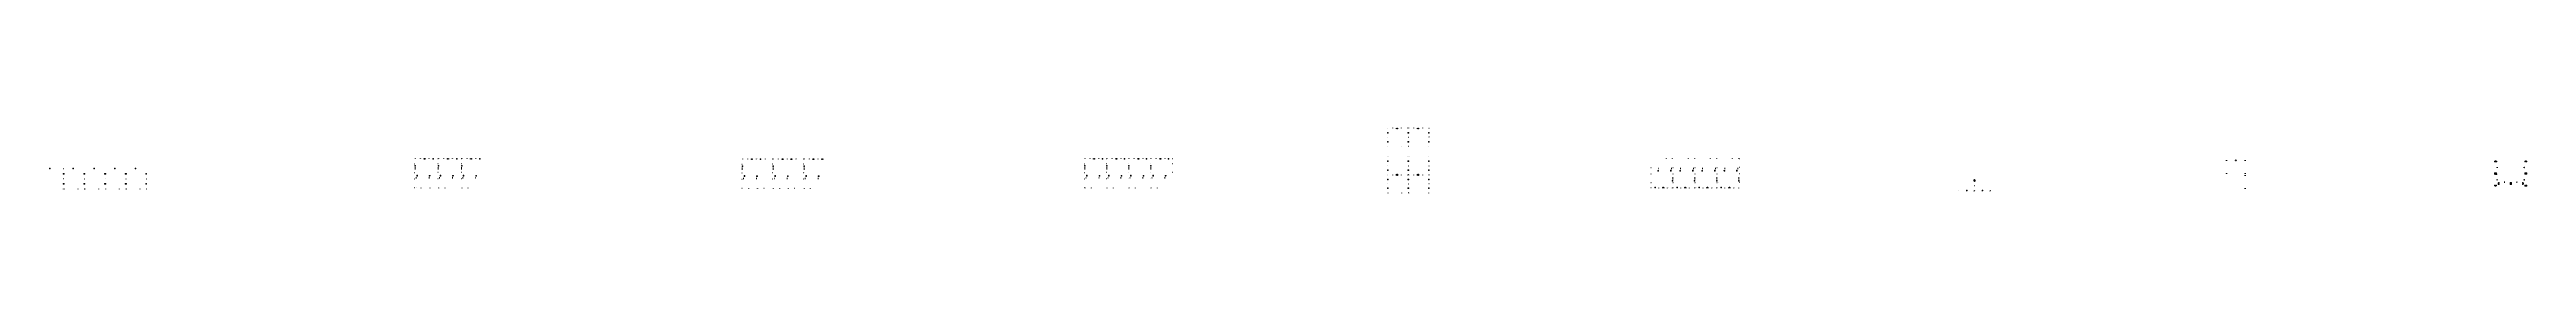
# Model space of a CAD drawing. Header units: inches. Extents: x 162 to 11993, y 18 to 332.
import ezdxf
from ezdxf.enums import TextEntityAlignment as Align

# ---------------------------------------------------------------- set-up
doc = ezdxf.new("R2010")
doc.units = ezdxf.units.IN
doc.header["$MEASUREMENT"] = 0
for name, color, linetype in [('AW', 7, 'Continuous'), ('DD2D_Geometry', 7, 'Continuous'), ('ENFASIS NEW', 7, 'Continuous'), ('Id Unión', 7, 'Continuous'), ('NT3200', 7, 'Continuous'), ('PATA MONZA', 7, 'Continuous'), ('PV-26D', 7, 'Continuous')]:
    doc.layers.add(name, color=color, linetype=linetype)
doc.styles.get("Standard").update_dxf_attribs({"font": 'stylu.ttf'})

# ---------------------------------------------------------------- blocks, each defined once
blk = doc.blocks.new('DD40103048AB')
at = {"color": 1}
blk.add_line((0, 0), (0, 0), dxfattribs=at)
blk.add_line((0, 0), (0, 0), dxfattribs=at)
blk.add_point((0, 0))
blk.add_point((0, 0))
blk.add_point((0, 0), dxfattribs=at)
blk = doc.blocks.new('DD40102448AB')
at = {"color": 1}
blk.add_line((0, 0), (0, 0), dxfattribs=at)
blk.add_line((0, 0), (0, 0), dxfattribs=at)
blk.add_point((0, 0))
blk.add_point((0, 0))
blk.add_point((0, 0), dxfattribs=at)
blk = doc.blocks.new('DD40102472AB')
at = {"color": 1}
blk.add_line((0, 0), (0, 0), dxfattribs=at)
blk.add_line((0, 0), (0, 0), dxfattribs=at)
blk.add_point((0, 0))
blk.add_point((0, 0))
blk.add_point((0, 0), dxfattribs=at)
blk = doc.blocks.new('DD40102442AB')
at = {"color": 1}
blk.add_line((0, 0), (0, 0), dxfattribs=at)
blk.add_line((0, 0), (0, 0), dxfattribs=at)
blk.add_point((0, 0))
blk.add_point((0, 0))
blk.add_point((0, 0), dxfattribs=at)
blk = doc.blocks.new('DD40102466AB')
at = {"color": 1}
blk.add_line((0, 0), (0, 0), dxfattribs=at)
blk.add_line((0, 0), (0, 0), dxfattribs=at)
blk.add_point((0, 0))
blk.add_point((0, 0))
blk.add_point((0, 0), dxfattribs=at)
blk = doc.blocks.new('DD40123072AB')
at = {"layer": 'PV-26D'}
for p, q in [((-0.75, -0.12, 0.75), (-0.82, -0.12, 0.75)), ((-0.82, -0.12, 0.75), (-0.75, -0.12, 0.75)), ((0.75, -0.12, 0.75), (0.82, -0.12, 0.75)), ((0.82, -0.12, 0.75), (0.75, -0.12, 0.75))]:
    blk.add_line(p, q, dxfattribs=at)
blk = doc.blocks.new('DD305172S')
at = {"color": 0, "linetype": 'Continuous', "lineweight": 0}
for p, q in [((-0.06, 0.03, 0.72), (-0.06, 0.03, 0.72)), ((-0.06, 0.03, 0.72), (0.04, 0.03, 0.72)), ((-0.06, -0.03, 0.72), (-0.06, 0.03, 0.72)), ((-0.06, 0.03, 0.72), (-0.06, -0.03, 0.72)), ((-0.05, 0.01, 0.72), (-0.04, 0.01, 0.72)), ((-0.05, 0, 0.72), (-0.05, 0.01, 0.72)), ((-0.04, 0, 0.72), (-0.05, 0, 0.72)), ((-0.04, 0.01, 0.72), (-0.04, 0, 0.72)), ((0.04, 0.03, 0.72), (-0.01, 0.03, 0.72)), ((-0.01, -0.03, 0.72), (-0.01, 0.03, 0.72)), ((0.04, 0.01, 0.72), (0.04, 0.03, 0.72)), ((0.04, 0.03, 0.72), (0.04, 0.03, 0.72)), ((0.04, 0.03, 0.72), (0.04, 0.03, 0.72)), ((0.04, 0.03, 0.72), (0.04, 0.03, 0.72)), ((0.04, -0.01, 0.72), (0.04, 0.01, 0.72)), ((0.04, 0.01, 0.72), (0.04, 0.01, 0.72)), ((1.49, 0.03, 0.72), (1.49, 0.03, 0.72)), ((1.49, 0.01, 0.72), (1.49, 0.03, 0.72)), ((1.49, 0.03, 0.72), (1.49, 0.03, 0.72)), ((1.53, 0.03, 0.72), (1.49, 0.03, 0.72)), ((1.49, -0.03, 0.72), (1.49, 0.03, 0.72)), ((1.49, -0.01, 0.72), (1.49, 0.01, 0.72)), ((1.49, 0.01, 0.72), (1.49, 0.01, 0.72)), ((1.52, 0.03, 0.72), (1.52, 0.03, 0.72)), ((1.52, 0.02, 0.72), (1.52, 0.02, 0.72)), ((1.54, -0.02, 0.72), (1.54, 0.02, 0.72)), ((-0.06, -0.03, 0.72), (-0.06, -0.03, 0.72)), ((-0.06, -0.03, 0.72), (0.04, -0.03, 0.72)), ((-0.05, 0, 0.72), (-0.05, -0.01, 0.72)), ((-0.05, 0, 0.72), (-0.04, 0, 0.72)), ((-0.04, -0.01, 0.72), (-0.05, -0.01, 0.72)), ((-0.04, -0.01, 0.72), (-0.04, 0, 0.72)), ((-0.01, -0.03, 0.72), (0.04, -0.03, 0.72)), ((0.04, -0.01, 0.72), (0.04, -0.01, 0.72)), ((0.04, -0.03, 0.72), (0.04, -0.01, 0.72)), ((0.04, -0.03, 0.72), (0.04, -0.03, 0.72)), ((0.04, -0.03, 0.72), (0.04, -0.03, 0.72)), ((0.04, -0.03, 0.72), (0.04, -0.03, 0.72)), ((1.49, -0.01, 0.72), (1.49, -0.01, 0.72)), ((1.49, -0.03, 0.72), (1.49, -0.01, 0.72)), ((1.49, -0.03, 0.72), (1.49, -0.03, 0.72)), ((1.49, -0.03, 0.72), (1.49, -0.03, 0.72)), ((1.53, -0.03, 0.72), (1.49, -0.03, 0.72)), ((1.52, -0.02, 0.72), (1.52, -0.02, 0.72)), ((1.52, -0.03, 0.72), (1.52, -0.03, 0.72))]:
    blk.add_line(p, q, dxfattribs=at)
at = {"color": 1}
for p, q in [((0, 0, 0.72), (0, 0, 0.72)), ((0, 0, 0.72), (0, 0, 0.72)), ((1.51, 0.02, 0.72), (1.52, 0.03, 0.72)), ((1.52, 0.02, 0.72), (1.51, 0.03, 0.72)), ((1.51, -0.03, 0.72), (1.52, -0.02, 0.72)), ((1.52, -0.03, 0.72), (1.51, -0.02, 0.72))]:
    blk.add_line(p, q, dxfattribs=at)
at = {"color": 0, "linetype": 'Continuous', "lineweight": 0}
for centre, radius, start, end in [((-0.05, 0, 0.72), 0.00697, 90, 270), ((-0.05, 0, 0.72), 0.00397, 90, 270), ((-0.04, 0, 0.72), 0.00697, 270, 90), ((-0.04, 0, 0.72), 0.00397, 270, 90), ((0, 0, 0.72), 0.00697, 90, 270), ((0, 0, 0.72), 0.00697, 270, 90), ((0, 0, 0.72), 0.00255, 90, 270), ((0, 0, 0.72), 0.00255, 270, 90), ((0, 0, 0.72), 0.00397, 90, 270), ((0, 0, 0.72), 0.00397, 270, 90), ((1.52, 0.02, 0.72), 0.00397, 90, 270), ((1.52, 0.02, 0.72), 0.00397, 270, 90), ((1.52, 0.02, 0.72), 0.00255, 90, 270), ((1.52, 0.02, 0.72), 0.00255, 270, 90), ((1.53, 0.02, 0.72), 0.01, 0, 90), ((1.52, -0.02, 0.72), 0.00397, 90, 270), ((1.52, -0.02, 0.72), 0.00255, 90, 270), ((1.52, -0.02, 0.72), 0.00255, 270, 90), ((1.52, -0.02, 0.72), 0.00397, 270, 90), ((1.53, -0.02, 0.72), 0.01, 270, 0)]:
    blk.add_arc(centre, radius, start, end, dxfattribs=at)
for p in [(0, 0, 0.72), (1.52, 0.02, 0.72), (1.52, -0.02, 0.72)]:
    blk.add_point(p)
blk = doc.blocks.new('DD40102436AB')
at = {"color": 1}
blk.add_line((0, 0), (0, 0), dxfattribs=at)
blk.add_line((0, 0), (0, 0), dxfattribs=at)
blk.add_point((0, 0))
blk.add_point((0, 0))
blk.add_point((0, 0), dxfattribs=at)
blk = doc.blocks.new('DD40103042AB')
at = {"color": 1}
blk.add_line((0, 0), (0, 0), dxfattribs=at)
blk.add_line((0, 0), (0, 0), dxfattribs=at)
blk.add_point((0, 0))
blk.add_point((0, 0))
blk.add_point((0, 0), dxfattribs=at)
blk = doc.blocks.new('DD101048543D')
blk.add_line((0, 0.0175), (0, -0.0175))
blk = doc.blocks.new('SPACE_DD10104854')
blk.add_blockref('DD101048543D', (0, 0))
blk = doc.blocks.new('DD101024423D')
blk.add_line((0, 0.0175), (0, -0.0175))
blk = doc.blocks.new('SPACE_DD10102442')
blk.add_blockref('DD101024423D', (0, 0))
blk = doc.blocks.new('DD101036423D')
blk.add_line((0, 0.0175), (0, -0.0175))
blk = doc.blocks.new('SPACE_DD10103642')
blk.add_blockref('DD101036423D', (0, 0))
blk = doc.blocks.new('DD101030423D')
blk.add_line((0, 0.0175), (0, -0.0175))
blk = doc.blocks.new('SPACE_DD10103042')
blk.add_blockref('DD101030423D', (0, 0))
blk = doc.blocks.new('DD101048423D')
blk.add_line((0, 0.0175), (0, -0.0175))
blk = doc.blocks.new('SPACE_DD10104842')
blk.add_blockref('DD101048423D', (0, 0))
blk = doc.blocks.new('DD101042423D')
blk.add_line((0, 0.0175), (0, -0.0175))
blk = doc.blocks.new('SPACE_DD10104242')
blk.add_blockref('DD101042423D', (0, 0))
blk = doc.blocks.new('DD101024303D')
blk.add_line((0, 0.0175), (0, -0.0175))
blk = doc.blocks.new('SPACE_DD10102430')
blk.add_blockref('DD101024303D', (0, 0))
blk = doc.blocks.new('DD101042303D')
blk.add_line((0, 0.0175), (0, -0.0175))
blk = doc.blocks.new('SPACE_DD10104230')
blk.add_blockref('DD101042303D', (0, 0))
blk = doc.blocks.new('DD101036303D')
blk.add_line((0, 0.0175), (0, -0.0175))
blk = doc.blocks.new('SPACE_DD10103630')
blk.add_blockref('DD101036303D', (0, 0))
blk = doc.blocks.new('AW4033EG3072AB')
at = {"elevation": 0.74}
for points in [[(0.17, -0.32), (0.17, -0.3, 0.414214), (0.16, -0.3), (0.1, -0.3), (0.16, -0.3), (0.16, -0.3), (0.1, -0.3), (0.1, -0.3, 0.414214), (0.09, -0.3), (0.09, -0.32)], [(1.66, -0.32), (1.66, -0.3, -0.414214), (1.67, -0.3), (1.73, -0.3), (1.67, -0.3), (1.67, -0.3), (1.73, -0.3), (1.73, -0.3, -0.414214), (1.74, -0.3), (1.74, -0.32)]]:
    blk.add_lwpolyline(points, format="xyb", dxfattribs=at)
blk = doc.blocks.new('AW4034EG3072AB')
at = {"elevation": 0.74}
for points in [[(-1.66, -0.32), (-1.66, -0.3, 0.414214), (-1.67, -0.3), (-1.73, -0.3), (-1.67, -0.3), (-1.67, -0.3), (-1.73, -0.3), (-1.73, -0.3, 0.414214), (-1.74, -0.3), (-1.74, -0.32)], [(-0.17, -0.32), (-0.17, -0.3, -0.414214), (-0.16, -0.3), (-0.1, -0.3), (-0.16, -0.3), (-0.16, -0.3), (-0.1, -0.3), (-0.1, -0.3, -0.414214), (-0.09, -0.3), (-0.09, -0.32)]]:
    blk.add_lwpolyline(points, format="xyb", dxfattribs=at)
blk = doc.blocks.new('AW4011EG2454AB')
at = {"elevation": 0.03}
blk.add_lwpolyline([(0.65, -0.13), (0.65, -0.12, -0.414214), (0.66, -0.11), (0.72, -0.11), (0.66, -0.11), (0.66, -0.12), (0.72, -0.12), (0.72, -0.11, -0.414214), (0.72, -0.12), (0.72, -0.13)], format="xyb", dxfattribs=at)
blk = doc.blocks.new('AW4035EG3072AB')
at = {"elevation": 0.74}
for points in [[(0.17, -0.32), (0.17, -0.3, 0.414214), (0.16, -0.3), (0.1, -0.3), (0.16, -0.3), (0.16, -0.3), (0.1, -0.3), (0.1, -0.3, 0.414214), (0.09, -0.3), (0.09, -0.32)], [(1.66, -0.32), (1.66, -0.3, -0.414214), (1.67, -0.3), (1.73, -0.3), (1.67, -0.3), (1.67, -0.3), (1.73, -0.3), (1.73, -0.3, -0.414214), (1.74, -0.3), (1.74, -0.32)]]:
    blk.add_lwpolyline(points, format="xyb", dxfattribs=at)
blk = doc.blocks.new('AW4011EG2460AB')
at = {"elevation": 0.03}
blk.add_lwpolyline([(0.72, -0.13), (0.72, -0.12, -0.414214), (0.73, -0.11), (0.79, -0.11), (0.73, -0.11), (0.73, -0.12), (0.79, -0.12), (0.79, -0.11, -0.414214), (0.8, -0.12), (0.8, -0.13)], format="xyb", dxfattribs=at)
blk = doc.blocks.new('NT320524S')
at = {"layer": 'PATA MONZA', "color": 1}
for p in [(-0.08, 0.02, 0.68), (0.08, 0.02, 0.68)]:
    blk.add_point(p, dxfattribs=at)
at = {"layer": 'PATA MONZA', "color": 0, "extrusion": (0, -1, 0)}
blk.add_point((0, 0), dxfattribs=at)
blk = doc.blocks.new('NT322060S')
at = {"layer": 'PATA MONZA', "color": 1}
blk.add_point((0, 0, 0.69), dxfattribs=at)
blk = doc.blocks.new('DD20153029')
blk.add_attdef('A', text='', height=0.03).set_placement((0.376, 0.156, 0.012), align=Align.MIDDLE_CENTER)
blk = doc.blocks.new('DD20113012')
blk.add_attdef('A', text='', height=0.03).set_placement((0.376, 0.156, 0.012), align=Align.MIDDLE_CENTER)
blk = doc.blocks.new('DD20153023')
blk.add_attdef('A', text='', height=0.03).set_placement((0.376, 0.156, 0.012), align=Align.MIDDLE_CENTER)
blk = doc.blocks.new('DD20113006')
blk.add_attdef('A', text='', height=0.03).set_placement((0.376, 0.076, 0.012), align=Align.MIDDLE_CENTER)
blk = doc.blocks.new('DD20152429')
blk.add_attdef('A', text='', height=0.03).set_placement((0.3, 0.156, 0.012), align=Align.MIDDLE_CENTER)
blk = doc.blocks.new('DD20112412')
blk.add_attdef('A', text='', height=0.03).set_placement((0.3, 0.156, 0.012), align=Align.MIDDLE_CENTER)
blk = doc.blocks.new('DD20152423')
blk.add_attdef('A', text='', height=0.03).set_placement((0.3, 0.156, 0.012), align=Align.MIDDLE_CENTER)
blk = doc.blocks.new('DD20112406')
blk.add_attdef('A', text='', height=0.03).set_placement((0.3, 0.076, 0.012), align=Align.MIDDLE_CENTER)
blk = doc.blocks.new('DD20153623')
blk.add_attdef('A', text='', height=0.03).set_placement((0.4525, 0.156, 0.012), align=Align.MIDDLE_CENTER)
blk = doc.blocks.new('DD20113612')
blk.add_attdef('A', text='', height=0.03).set_placement((0.4525, 0.156, 0.012), align=Align.MIDDLE_CENTER)
blk = doc.blocks.new('DD20113606')
blk.add_attdef('A', text='', height=0.03).set_placement((0.4525, 0.076, 0.012), align=Align.MIDDLE_CENTER)
blk = doc.blocks.new('DD20153605')
blk.add_attdef('A', text='', height=0.03).set_placement((0.45, 0.07, 0.01), align=Align.MIDDLE_CENTER)
blk = doc.blocks.new('DD20113624')
blk.add_attdef('A', text='', height=0.03).set_placement((0.4525, 0.156, 0.012), align=Align.MIDDLE_CENTER)
blk = doc.blocks.new('DD20154829')
blk.add_attdef('A', text='', height=0.03).set_placement((0.5285, 0.156, 0.012), align=Align.MIDDLE_CENTER)
blk = doc.blocks.new('DD20114824')
blk.add_attdef('A', text='', height=0.03).set_placement((0.605, 0.156, 0.012), align=Align.MIDDLE_CENTER)
blk = doc.blocks.new('DD20114812')
blk.add_attdef('A', text='', height=0.03).set_placement((0.605, 0.156, 0.012), align=Align.MIDDLE_CENTER)
blk = doc.blocks.new('DD20154205')
blk.add_attdef('A', text='', height=0.03).set_placement((0.5285, 0.076, 0.012), align=Align.MIDDLE_CENTER)
blk = doc.blocks.new('DD20114224')
blk.add_attdef('A', text='', height=0.03).set_placement((0.5285, 0.156, 0.012), align=Align.MIDDLE_CENTER)
blk = doc.blocks.new('DD20114212')
blk.add_attdef('A', text='', height=0.03).set_placement((0.5285, 0.156, 0.012), align=Align.MIDDLE_CENTER)
blk = doc.blocks.new('DD20154223')
blk.add_attdef('A', text='', height=0.03).set_placement((0.5285, 0.156, 0.012), align=Align.MIDDLE_CENTER)
blk = doc.blocks.new('DD20114206')
blk.add_attdef('A', text='', height=0.03).set_placement((0.5285, 0.076, 0.012), align=Align.MIDDLE_CENTER)
blk = doc.blocks.new('DD20153005')
blk.add_attdef('A', text='', height=0.03).set_placement((0.376, 0.076, 0.012), align=Align.MIDDLE_CENTER)
blk = doc.blocks.new('DD20113024')
blk.add_attdef('A', text='', height=0.03).set_placement((0.376, 0.156, 0.012), align=Align.MIDDLE_CENTER)
blk = doc.blocks.new('DD20154217')
blk.add_attdef('A', text='', height=0.03).set_placement((0.5285, 0.156, 0.012), align=Align.MIDDLE_CENTER)
blk = doc.blocks.new('DD20314212')
at = {"color": 0, "linetype": 'Continuous', "lineweight": 0}
for p, q in [((0.67, 0.11, 0.01), (0.39, 0.11, 0.01)), ((0.39, 0.11, 0.01), (0.39, 0.02, 0.01)), ((0.39, 0.02, 0.01), (0.67, 0.02, 0.01)), ((0.49, 0.16, 0.01), (0.49, 0.13, 0.01)), ((0.56, 0.16, 0.01), (0.49, 0.16, 0.01)), ((0.49, 0.13, 0.01), (0.56, 0.13, 0.01)), ((0.56, 0.13, 0.01), (0.56, 0.16, 0.01)), ((0.67, 0.02, 0.01), (0.67, 0.11, 0.01))]:
    blk.add_line(p, q, dxfattribs=at)
for centre, start, end in [((0.49, 0.15, 0.01), 0, 180), ((0.49, 0.15, 0.01), 180, 0), ((0.57, 0.15, 0.01), 0, 180), ((0.57, 0.15, 0.01), 180, 0)]:
    blk.add_arc(centre, 0.00159, start, end, dxfattribs=at)
blk.add_attdef('A', text='', height=0.03).set_placement((0.15, 0.2, 0.02), align=Align.MIDDLE_CENTER)
blk = doc.blocks.new('DD20154229')
blk.add_attdef('A', text='', height=0.03).set_placement((0.5285, 0.156, 0.012), align=Align.MIDDLE_CENTER)
blk = doc.blocks.new('DD20153629')
blk.add_attdef('A', text='', height=0.03).set_placement((0.4525, 0.156, 0.012), align=Align.MIDDLE_CENTER)
blk = doc.blocks.new('DD20152405')
blk.add_attdef('A', text='', height=0.03).set_placement((0.3, 0.076, 0.012), align=Align.MIDDLE_CENTER)
blk = doc.blocks.new('DD20112424')
blk.add_attdef('A', text='', height=0.03).set_placement((0.3, 0.156, 0.012), align=Align.MIDDLE_CENTER)
blk = doc.blocks.new('DD20154823')
blk.add_attdef('A', text='', height=0.03).set_placement((0.5285, 0.156, 0.012), align=Align.MIDDLE_CENTER)
blk = doc.blocks.new('DD20114806')
blk.add_attdef('A', text='', height=0.03).set_placement((0.605, 0.076, 0.012), align=Align.MIDDLE_CENTER)
blk = doc.blocks.new('DD20154817')
blk.add_attdef('A', text='', height=0.03).set_placement((0.5285, 0.156, 0.012), align=Align.MIDDLE_CENTER)
blk = doc.blocks.new('DD20314812')
at = {"color": 0, "linetype": 'Continuous', "lineweight": 0}
for p, q in [((0.75, 0.11, 0.01), (0.46, 0.11, 0.01)), ((0.46, 0.11, 0.01), (0.46, 0.02, 0.01)), ((0.46, 0.02, 0.01), (0.75, 0.02, 0.01)), ((0.57, 0.16, 0.01), (0.57, 0.13, 0.01)), ((0.64, 0.16, 0.01), (0.57, 0.16, 0.01)), ((0.57, 0.13, 0.01), (0.64, 0.13, 0.01)), ((0.64, 0.13, 0.01), (0.64, 0.16, 0.01)), ((0.75, 0.02, 0.01), (0.75, 0.11, 0.01))]:
    blk.add_line(p, q, dxfattribs=at)
for centre, start, end in [((0.56, 0.15, 0.01), 0, 180), ((0.56, 0.15, 0.01), 180, 0), ((0.65, 0.15, 0.01), 0, 180), ((0.65, 0.15, 0.01), 180, 0)]:
    blk.add_arc(centre, 0.00159, start, end, dxfattribs=at)
blk.add_attdef('A', text='', height=0.03).set_placement((0.15, 0.2, 0.02), align=Align.MIDDLE_CENTER)
blk = doc.blocks.new('DD80014814')
blk.add_attdef('A', text='', height=0.03).set_placement((0.61, 0.14, 0.01), align=Align.MIDDLE_CENTER)
blk = doc.blocks.new('DD80013614')
blk.add_attdef('A', text='', height=0.03).set_placement((0.52, 0.14, 0.01), align=Align.MIDDLE_CENTER)
blk = doc.blocks.new('DD80012414')
blk.add_attdef('A', text='', height=0.03).set_placement((0.31, 0.14, 0.01), align=Align.MIDDLE_CENTER)
blk = doc.blocks.new('DD80013014')
blk.add_attdef('A', text='', height=0.03).set_placement((0.37, 0.14, 0.01), align=Align.MIDDLE_CENTER)
blk = doc.blocks.new('DD80014214')
blk.add_attdef('A', text='', height=0.03).set_placement((0.52, 0.14, 0.01), align=Align.MIDDLE_CENTER)

msp = doc.modelspace()

# ---------------------------------------------------------------- block references
at = {"layer": 'AW', "xscale": 39.3700787401575, "yscale": 39.3700787401575, "zscale": 39.3700787401575}
for name, p, rotation in [('AW4033EG3072AB', (10548, 108), 90), ('AW4034EG3072AB', (10662, 108), 270), ('AW4011EG2460AB', (11858, 172, 28), 270), ('AW4011EG2460AB', (11978, 112, 28), 90), ('AW4035EG3072AB', (10662, 108), 270), ('AW4011EG2460AB', (11858, 112, 28), 270), ('AW4011EG2460AB', (11978, 52, 28), 90)]:
    msp.add_blockref(name, p, dxfattribs=dict(at, rotation=rotation))
for name, p in [('AW4011EG2454AB', (10578, 180, 28)), ('AW4011EG2460AB', (11858, 76, 28)), ('AW4011EG2460AB', (11918, 76, 28))]:
    msp.add_blockref(name, p, dxfattribs=at)
at = {"layer": 'DD2D_Geometry', "extrusion": (-1, 0, 2.22045e-16)}
ref = msp.add_blockref('DD20114206', (-328, 23, -6552), dxfattribs=dict(at, xscale=39.3700787401575, yscale=39.3700787401575, zscale=39.3700787401575))
ref.add_attrib('A', 'TR0', dxfattribs={"layer": '0', "extrusion": (-1, 0, 2.22045e-16), "height": 1.18}).set_placement((-307, 26, -6551), align=Align.MIDDLE_CENTER)
ref = msp.add_blockref('DD20154223', (-328, 0, -6552), dxfattribs=dict(at, xscale=39.3700787401575, yscale=39.3700787401575, zscale=39.3700787401575))
ref.add_attrib('A', 'S', dxfattribs={"layer": '0', "extrusion": (-1, 0, 2.22045e-16), "height": 1.18}).set_placement((-307, 6, -6551), align=Align.MIDDLE_CENTER)
ref = msp.add_blockref('DD20114206', (-286, 23, -6552), dxfattribs=dict(at, xscale=39.3700787401575, yscale=39.3700787401575, zscale=39.3700787401575))
ref.add_attrib('A', 'TR0', dxfattribs={"layer": '0', "extrusion": (-1, 0, 2.22045e-16), "height": 1.18}).set_placement((-265, 26, -6551), align=Align.MIDDLE_CENTER)
ref = msp.add_blockref('DD20154223', (-286, 0, -6552), dxfattribs=dict(at, xscale=39.3700787401575, yscale=39.3700787401575, zscale=39.3700787401575))
ref.add_attrib('A', 'S', dxfattribs={"layer": '0', "extrusion": (-1, 0, 2.22045e-16), "height": 1.18}).set_placement((-265, 6, -6551), align=Align.MIDDLE_CENTER)
at = {"layer": 'DD2D_Geometry', "xscale": 39.3700787401575, "yscale": 39.3700787401575, "zscale": 39.3700787401575}
for name, p, rotation in [('SPACE_DD10104230', (6553, 328), 270), ('SPACE_DD10104230', (6553, 286), 270), ('SPACE_DD10102442', (6578, 330), 180), ('SPACE_DD10104242', (6620, 330), 180), ('SPACE_DD10103042', (6650, 330), 180), ('SPACE_DD10104242', (6652, 286), 90), ('SPACE_DD10104242', (6652, 244), 90), ('SPACE_DD10104242', (6751, 328), 270), ('SPACE_DD10104242', (6751, 286), 270), ('SPACE_DD10103042', (6750, 242), 180), ('SPACE_DD10104854', (230, 135), 270), ('SPACE_DD10102442', (1907, 159), 90), ('SPACE_DD10102442', (2018, 183), 270), ('SPACE_DD10104242', (2018, 159), 270), ('SPACE_DD10102442', (2129, 183), 270), ('SPACE_DD10104242', (2129, 159), 270), ('SPACE_DD10102442', (3470, 157), 90), ('SPACE_DD10102442', (3617, 181), 270), ('SPACE_DD10104242', (3617, 157), 270), ('SPACE_DD10102442', (3764, 181), 270), ('SPACE_DD10104242', (3764, 157), 270), ('SPACE_DD10102442', (5106, 159), 90), ('SPACE_DD10102442', (5211, 183), 270), ('SPACE_DD10104242', (5211, 159), 270), ('SPACE_DD10102442', (5316, 183), 270), ('SPACE_DD10104242', (5316, 159), 270), ('SPACE_DD10102442', (5421, 183), 270), ('SPACE_DD10104242', (5421, 159), 270), ('SPACE_DD10102442', (5527, 183), 270), ('SPACE_DD10104242', (5527, 159), 270), ('SPACE_DD10104230', (6553, 150), 90), ('SPACE_DD10103042', (6650, 194), 180), ('SPACE_DD10104242', (6652, 150), 90), ('SPACE_DD10103042', (6750, 194), 180), ('SPACE_DD10104242', (6751, 150), 90), ('SPACE_DD10104242', (7812, 141), 90), ('SPACE_DD10103642', (7885, 185), 180), ('SPACE_DD10103042', (7915, 185), 180), ('SPACE_DD10104242', (7917, 141), 90), ('SPACE_DD10103642', (7991, 185), 180), ('SPACE_DD10103042', (8021, 185), 180), ('SPACE_DD10104242', (8022, 141), 90), ('SPACE_DD10103642', (8096, 185), 179.9999999999999), ('SPACE_DD10103042', (8126, 185), 180), ('SPACE_DD10104242', (8127, 141), 90), ('SPACE_DD10103642', (8201, 185), 180), ('SPACE_DD10103042', (8231, 185), 180), ('SPACE_DD10104242', (8233, 183), 270), ('SPACE_DD10103042', (8233, 141), 270), ('SPACE_DD10104854', (230, 87), 270), ('SPACE_DD10103642', (229, 38), 180), ('SPACE_DD10104842', (329, 87), 90), ('SPACE_DD10104842', (329, 39), 90), ('SPACE_DD10104842', (428, 87), 90), ('SPACE_DD10104842', (428, 39), 90), ('SPACE_DD10104842', (527, 87), 90), ('SPACE_DD10104842', (527, 39), 90), ('SPACE_DD10104842', (626, 87), 90), ('SPACE_DD10104842', (626, 39), 90), ('SPACE_DD10104242', (1907, 117), 90), ('SPACE_DD10103042', (1907, 87), 90), ('SPACE_DD10104242', (1907, 45), 90), ('SPACE_DD10103042', (1938, 43), 180), ('SPACE_DD10104242', (1980, 43), 180), ('SPACE_DD10103042', (2018, 117), 270), ('SPACE_DD10104242', (2018, 87), 270), ('SPACE_DD10103042', (2129, 117), 270), ('SPACE_DD10104242', (2129, 87), 270), ('SPACE_DD10104242', (3470, 115), 90), ('SPACE_DD10103042', (3470, 85), 90), ('SPACE_DD10104242', (3470, 43), 90), ('SPACE_DD10103042', (3502, 41), 180), ('SPACE_DD10104242', (3544, 41), 180), ('SPACE_DD10103042', (3575, 43), 90), ('SPACE_DD10103042', (3617, 115), 270), ('SPACE_DD10104242', (3617, 85), 270), ('SPACE_DD10103042', (3722, 43), 90), ('SPACE_DD10103042', (3764, 115), 270), ('SPACE_DD10104242', (3764, 85), 270), ('SPACE_DD10104242', (5106, 117), 90), ('SPACE_DD10103042', (5106, 87), 90), ('SPACE_DD10104242', (5106, 45), 90), ('SPACE_DD10103042', (5211, 117), 270), ('SPACE_DD10104242', (5211, 87), 270), ('SPACE_DD10103042', (5316, 117), 270), ('SPACE_DD10104242', (5316, 87), 270), ('SPACE_DD10103042', (5421, 117), 270), ('SPACE_DD10104242', (5421, 87), 270), ('SPACE_DD10102442', (5527, 117), 270), ('SPACE_DD10104230', (6553, 108), 90), ('SPACE_DD10104230', (6553, 105), 270), ('SPACE_DD10104230', (6553, 63), 270), ('SPACE_DD10102442', (6578, 106), 180), ('SPACE_DD10104242', (6620, 106), 180), ('SPACE_DD10103042', (6650, 106), 180), ('SPACE_DD10104242', (6652, 108), 90), ('SPACE_DD10104242', (6652, 63), 90), ('SPACE_DD10104242', (6652, 21), 90), ('SPACE_DD10104242', (6751, 108), 90), ('SPACE_DD10104242', (6751, 105), 270), ('SPACE_DD10104242', (6751, 63), 270), ('SPACE_DD10103042', (6750, 19), 180), ('SPACE_DD10103042', (7812, 111), 90), ('SPACE_DD10104242', (7812, 69), 90), ('SPACE_DD10102442', (7812, 45), 90), ('SPACE_DD10103630', (7849, 43), 179.9999999999999), ('SPACE_DD10104230', (7891, 43), 180), ('SPACE_DD10102430', (7915, 43), 180), ('SPACE_DD10103042', (7917, 111), 90), ('SPACE_DD10104242', (7917, 69), 90), ('SPACE_DD10102442', (7917, 45), 90), ('SPACE_DD10103630', (7954, 43), 180), ('SPACE_DD10104230', (7996, 43), 180), ('SPACE_DD10103042', (8022, 111), 90), ('SPACE_DD10104242', (8022, 69), 90), ('SPACE_DD10102442', (8022, 45), 90), ('SPACE_DD10102430', (8021, 43), 180), ('SPACE_DD10103630', (8060, 43), 179.9999999999999), ('SPACE_DD10104230', (8102, 43), 180), ('SPACE_DD10102430', (8126, 43), 180), ('SPACE_DD10103042', (8127, 111), 90), ('SPACE_DD10104242', (8127, 69), 90), ('SPACE_DD10102442', (8127, 45), 90), ('SPACE_DD10103630', (8165, 43), 180), ('SPACE_DD10104230', (8207, 43), 180), ('SPACE_DD10102430', (8231, 43), 180), ('SPACE_DD10104242', (8233, 111), 270), ('SPACE_DD10102442', (8233, 69), 270), ('SPACE_DD10103042', (9282, 31), 90), ('SPACE_DD10103642', (9320, 29), 180), ('SPACE_DD10103642', (9356, 29), 180), ('SPACE_DD10104842', (9357, 55), 90), ('SPACE_DD10102442', (9357, 31), 90), ('SPACE_DD10103642', (9395, 29), 180), ('SPACE_DD10103642', (9431, 29), 180), ('SPACE_DD10103042', (9433, 31), 90)]:
    msp.add_blockref(name, p, dxfattribs=dict(at, rotation=rotation))
at = {"layer": 'DD2D_Geometry', "extrusion": (1, -1.22465e-16, 2.22045e-16)}
ref = msp.add_blockref('DD20154229', (286, 0, 6554), dxfattribs=dict(at, xscale=39.3700787401575, yscale=39.3700787401575, zscale=39.3700787401575))
ref.add_attrib('A', 'S', dxfattribs={"layer": '0', "extrusion": (1, -1.22465e-16, 2.22045e-16), "height": 1.18}).set_placement((307, 6, 6554), align=Align.MIDDLE_CENTER)
ref = msp.add_blockref('DD20154229', (244, 0, 6554), dxfattribs=dict(at, xscale=39.3700787401575, yscale=39.3700787401575, zscale=39.3700787401575))
ref.add_attrib('A', 'S', dxfattribs={"layer": '0', "extrusion": (1, -1.22465e-16, 2.22045e-16), "height": 1.18}).set_placement((265, 6, 6554), align=Align.MIDDLE_CENTER)
at = {"layer": 'DD2D_Geometry', "xscale": 39.3700787401575, "yscale": 39.3700787401575, "zscale": 39.3700787401575}
for name, p in [('SPACE_DD10102442', (6554, 242)), ('SPACE_DD10103042', (6620, 242)), ('SPACE_DD10102442', (6653, 330)), ('SPACE_DD10102442', (6653, 242)), ('SPACE_DD10104242', (6678, 330)), ('SPACE_DD10103042', (6720, 330)), ('SPACE_DD10102430', (1908, 184)), ('SPACE_DD10104230', (1932, 184)), ('SPACE_DD10104230', (1974, 184)), ('SPACE_DD10102430', (2020, 184)), ('SPACE_DD10104230', (2044, 184)), ('SPACE_DD10104230', (2086, 184)), ('SPACE_DD10102430', (2131, 184)), ('SPACE_DD10104230', (2155, 184)), ('SPACE_DD10104230', (2197, 184)), ('SPACE_DD10102430', (3472, 182)), ('SPACE_DD10104230', (3496, 182)), ('SPACE_DD10104230', (3538, 182)), ('SPACE_DD10103630', (3580, 182)), ('SPACE_DD10102430', (3619, 182)), ('SPACE_DD10104230', (3643, 182)), ('SPACE_DD10104230', (3685, 182)), ('SPACE_DD10103630', (3727, 182)), ('SPACE_DD10102430', (3766, 182)), ('SPACE_DD10104230', (3790, 182)), ('SPACE_DD10104230', (3832, 182)), ('SPACE_DD10102430', (5107, 185)), ('SPACE_DD10104230', (5131, 185)), ('SPACE_DD10103630', (5173, 185)), ('SPACE_DD10102430', (5213, 185)), ('SPACE_DD10104230', (5237, 185)), ('SPACE_DD10103630', (5279, 185)), ('SPACE_DD10102430', (5318, 185)), ('SPACE_DD10104230', (5342, 185)), ('SPACE_DD10103630', (5384, 185)), ('SPACE_DD10102430', (5423, 185)), ('SPACE_DD10104230', (5447, 185)), ('SPACE_DD10103630', (5489, 185)), ('SPACE_DD10102442', (6554, 194)), ('SPACE_DD10102442', (6653, 194)), ('SPACE_DD10102442', (232, 38)), ('SPACE_DD10103042', (297, 38)), ('SPACE_DD10102442', (331, 38)), ('SPACE_DD10103042', (396, 38)), ('SPACE_DD10102442', (429, 38)), ('SPACE_DD10103042', (495, 38)), ('SPACE_DD10102442', (528, 38)), ('SPACE_DD10103042', (594, 38)), ('SPACE_DD10103042', (2020, 43)), ('SPACE_DD10104242', (2050, 43)), ('SPACE_DD10103042', (2131, 43)), ('SPACE_DD10104242', (2161, 43)), ('SPACE_DD10103042', (3544, 41)), ('SPACE_DD10103042', (3619, 41)), ('SPACE_DD10104242', (3649, 41)), ('SPACE_DD10103042', (3691, 41)), ('SPACE_DD10103042', (3766, 41)), ('SPACE_DD10104242', (3796, 41)), ('SPACE_DD10103042', (5107, 43)), ('SPACE_DD10103642', (5137, 43)), ('SPACE_DD10103042', (5213, 43)), ('SPACE_DD10103642', (5243, 43)), ('SPACE_DD10103042', (5318, 43)), ('SPACE_DD10103642', (5348, 43)), ('SPACE_DD10103042', (5423, 43)), ('SPACE_DD10103642', (5453, 43)), ('SPACE_DD10102442', (6554, 19)), ('SPACE_DD10103042', (6620, 19)), ('SPACE_DD10102442', (6653, 106)), ('SPACE_DD10102442', (6653, 19)), ('SPACE_DD10104242', (6678, 106)), ('SPACE_DD10103042', (6720, 106))]:
    msp.add_blockref(name, p, dxfattribs=at)
at = {"layer": 'DD2D_Geometry', "extrusion": (0, 1, 2.22045e-16)}
ref = msp.add_blockref('DD20112412', (-6578, 23, 331), dxfattribs=dict(at, xscale=39.3700787401575, yscale=39.3700787401575, zscale=39.3700787401575))
ref.add_attrib('A', 'TR0', dxfattribs={"layer": '0', "extrusion": (0, 1, 2.22045e-16), "height": 1.18}).set_placement((-6566, 29, 331), align=Align.MIDDLE_CENTER)
ref = msp.add_blockref('DD20112406', (-6578, 35, 331), dxfattribs=dict(at, xscale=39.3700787401575, yscale=39.3700787401575, zscale=39.3700787401575))
ref.add_attrib('A', 'TR0', dxfattribs={"layer": '0', "extrusion": (0, 1, 2.22045e-16), "height": 1.18}).set_placement((-6566, 38, 331), align=Align.MIDDLE_CENTER)
ref = msp.add_blockref('DD80012414', (-6578, 41, 329), dxfattribs=dict(at, xscale=39.3700787401575, yscale=39.3700787401575, zscale=39.3700787401575))
ref.add_attrib('A', 'V', dxfattribs={"layer": '0', "extrusion": (0, 1, 2.22045e-16), "height": 1.18}).set_placement((-6566, 47, 330), align=Align.MIDDLE_CENTER)
at = {"layer": 'DD2D_Geometry', "extrusion": (-1.22465e-16, -1, 2.22045e-16)}
ref = msp.add_blockref('DD20112412', (6554, 29, -328), dxfattribs=dict(at, xscale=39.3700787401575, yscale=39.3700787401575, zscale=39.3700787401575))
ref.add_attrib('A', 'TR0', dxfattribs={"layer": '0', "extrusion": (-1.22465e-16, -1, 2.22045e-16), "height": 1.18}).set_placement((6566, 35, -328), align=Align.MIDDLE_CENTER)
at = {"layer": 'DD2D_Geometry', "extrusion": (1.22465e-16, 1, 2.22045e-16)}
ref = msp.add_blockref('DD20112412', (-6578, 29, 243), dxfattribs=dict(at, xscale=39.3700787401575, yscale=39.3700787401575, zscale=39.3700787401575))
ref.add_attrib('A', 'TR0', dxfattribs={"layer": '0', "extrusion": (1.22465e-16, 1, 2.22045e-16), "height": 1.18}).set_placement((-6566, 35, 244), align=Align.MIDDLE_CENTER)
at = {"layer": 'DD2D_Geometry', "extrusion": (0, -1, 2.22045e-16)}
ref = msp.add_blockref('DD20112412', (6554, 23, -241), dxfattribs=dict(at, xscale=39.3700787401575, yscale=39.3700787401575, zscale=39.3700787401575))
ref.add_attrib('A', 'TR0', dxfattribs={"layer": '0', "extrusion": (0, -1, 2.22045e-16), "height": 1.18}).set_placement((6566, 29, -241), align=Align.MIDDLE_CENTER)
ref = msp.add_blockref('DD20112406', (6554, 35, -241), dxfattribs=dict(at, xscale=39.3700787401575, yscale=39.3700787401575, zscale=39.3700787401575))
ref.add_attrib('A', 'TR0', dxfattribs={"layer": '0', "extrusion": (0, -1, 2.22045e-16), "height": 1.18}).set_placement((6566, 38, -241), align=Align.MIDDLE_CENTER)
at = {"layer": 'DD2D_Geometry', "extrusion": (0, 1, 2.22045e-16)}
ref = msp.add_blockref('DD20152423', (-6578, 0, 331), dxfattribs=dict(at, xscale=39.3700787401575, yscale=39.3700787401575, zscale=39.3700787401575))
ref.add_attrib('A', 'S', dxfattribs={"layer": '0', "extrusion": (0, 1, 2.22045e-16), "height": 1.18}).set_placement((-6566, 6, 331), align=Align.MIDDLE_CENTER)
at = {"layer": 'DD2D_Geometry', "extrusion": (-1.22465e-16, -1, 2.22045e-16)}
ref = msp.add_blockref('DD20152429', (6554, 0, -328), dxfattribs=dict(at, xscale=39.3700787401575, yscale=39.3700787401575, zscale=39.3700787401575))
ref.add_attrib('A', 'S', dxfattribs={"layer": '0', "extrusion": (-1.22465e-16, -1, 2.22045e-16), "height": 1.18}).set_placement((6566, 6, -328), align=Align.MIDDLE_CENTER)
at = {"layer": 'DD2D_Geometry', "extrusion": (1.22465e-16, 1, 2.22045e-16)}
ref = msp.add_blockref('DD20152429', (-6578, 0, 243), dxfattribs=dict(at, xscale=39.3700787401575, yscale=39.3700787401575, zscale=39.3700787401575))
ref.add_attrib('A', 'S', dxfattribs={"layer": '0', "extrusion": (1.22465e-16, 1, 2.22045e-16), "height": 1.18}).set_placement((-6566, 6, 244), align=Align.MIDDLE_CENTER)
at = {"layer": 'DD2D_Geometry', "extrusion": (0, -1, 2.22045e-16)}
ref = msp.add_blockref('DD80012414', (6554, 41, -243), dxfattribs=dict(at, xscale=39.3700787401575, yscale=39.3700787401575, zscale=39.3700787401575))
ref.add_attrib('A', 'V', dxfattribs={"layer": '0', "extrusion": (0, -1, 2.22045e-16), "height": 1.18}).set_placement((6566, 47, -242), align=Align.MIDDLE_CENTER)
ref = msp.add_blockref('DD20152423', (6554, 0, -241), dxfattribs=dict(at, xscale=39.3700787401575, yscale=39.3700787401575, zscale=39.3700787401575))
ref.add_attrib('A', 'S', dxfattribs={"layer": '0', "extrusion": (0, -1, 2.22045e-16), "height": 1.18}).set_placement((6566, 6, -241), align=Align.MIDDLE_CENTER)
at = {"layer": 'DD2D_Geometry', "extrusion": (-1.22465e-16, -1, 2.22045e-16)}
ref = msp.add_blockref('DD20314212', (6578, 17, -328), dxfattribs=dict(at, xscale=39.3700787401575, yscale=39.3700787401575, zscale=39.3700787401575))
ref.add_attrib('A', 'S', dxfattribs={"layer": '0', "extrusion": (-1.22465e-16, -1, 2.22045e-16), "height": 1.18}).set_placement((6584, 25, -328), align=Align.MIDDLE_CENTER)
at = {"layer": 'DD2D_Geometry', "extrusion": (0, 1, 2.22045e-16)}
ref = msp.add_blockref('DD20114212', (-6620, 23, 331), dxfattribs=dict(at, xscale=39.3700787401575, yscale=39.3700787401575, zscale=39.3700787401575))
ref.add_attrib('A', 'TR0', dxfattribs={"layer": '0', "extrusion": (0, 1, 2.22045e-16), "height": 1.18}).set_placement((-6599, 29, 331), align=Align.MIDDLE_CENTER)
ref = msp.add_blockref('DD20114206', (-6620, 35, 331), dxfattribs=dict(at, xscale=39.3700787401575, yscale=39.3700787401575, zscale=39.3700787401575))
ref.add_attrib('A', 'TR0', dxfattribs={"layer": '0', "extrusion": (0, 1, 2.22045e-16), "height": 1.18}).set_placement((-6599, 38, 331), align=Align.MIDDLE_CENTER)
at = {"layer": 'DD2D_Geometry', "extrusion": (-1.22465e-16, -1, 2.22045e-16)}
ref = msp.add_blockref('DD20114212', (6578, 29, -328), dxfattribs=dict(at, xscale=39.3700787401575, yscale=39.3700787401575, zscale=39.3700787401575))
ref.add_attrib('A', 'TR0', dxfattribs={"layer": '0', "extrusion": (-1.22465e-16, -1, 2.22045e-16), "height": 1.18}).set_placement((6599, 35, -328), align=Align.MIDDLE_CENTER)
at = {"layer": 'DD2D_Geometry', "extrusion": (0, 1, 2.22045e-16)}
ref = msp.add_blockref('DD20154223', (-6620, 0, 331), dxfattribs=dict(at, xscale=39.3700787401575, yscale=39.3700787401575, zscale=39.3700787401575))
ref.add_attrib('A', 'S', dxfattribs={"layer": '0', "extrusion": (0, 1, 2.22045e-16), "height": 1.18}).set_placement((-6599, 6, 331), align=Align.MIDDLE_CENTER)
ref = msp.add_blockref('DD80014214', (-6620, 41, 329), dxfattribs=dict(at, xscale=39.3700787401575, yscale=39.3700787401575, zscale=39.3700787401575))
ref.add_attrib('A', 'V', dxfattribs={"layer": '0', "extrusion": (0, 1, 2.22045e-16), "height": 1.18}).set_placement((-6600, 47, 330), align=Align.MIDDLE_CENTER)
at = {"layer": 'DD2D_Geometry', "extrusion": (-1.22465e-16, -1, 2.22045e-16)}
ref = msp.add_blockref('DD20154217', (6578, 0, -328), dxfattribs=dict(at, xscale=39.3700787401575, yscale=39.3700787401575, zscale=39.3700787401575))
ref.add_attrib('A', 'S', dxfattribs={"layer": '0', "extrusion": (-1.22465e-16, -1, 2.22045e-16), "height": 1.18}).set_placement((6599, 6, -328), align=Align.MIDDLE_CENTER)
at = {"layer": 'DD2D_Geometry', "extrusion": (0, 1, 2.22045e-16)}
ref = msp.add_blockref('DD20113012', (-6650, 23, 331), dxfattribs=dict(at, xscale=39.3700787401575, yscale=39.3700787401575, zscale=39.3700787401575))
ref.add_attrib('A', 'TR0', dxfattribs={"layer": '0', "extrusion": (0, 1, 2.22045e-16), "height": 1.18}).set_placement((-6635, 29, 331), align=Align.MIDDLE_CENTER)
ref = msp.add_blockref('DD20113006', (-6650, 35, 331), dxfattribs=dict(at, xscale=39.3700787401575, yscale=39.3700787401575, zscale=39.3700787401575))
ref.add_attrib('A', 'TR0', dxfattribs={"layer": '0', "extrusion": (0, 1, 2.22045e-16), "height": 1.18}).set_placement((-6635, 38, 331), align=Align.MIDDLE_CENTER)
at = {"layer": 'DD2D_Geometry', "extrusion": (-1.22465e-16, -1, 2.22045e-16)}
ref = msp.add_blockref('DD20113012', (6620, 29, -328), dxfattribs=dict(at, xscale=39.3700787401575, yscale=39.3700787401575, zscale=39.3700787401575))
ref.add_attrib('A', 'TR0', dxfattribs={"layer": '0', "extrusion": (-1.22465e-16, -1, 2.22045e-16), "height": 1.18}).set_placement((6635, 35, -328), align=Align.MIDDLE_CENTER)
at = {"layer": 'DD2D_Geometry', "extrusion": (1.22465e-16, 1, 2.22045e-16)}
ref = msp.add_blockref('DD20113012', (-6650, 29, 243), dxfattribs=dict(at, xscale=39.3700787401575, yscale=39.3700787401575, zscale=39.3700787401575))
ref.add_attrib('A', 'TR0', dxfattribs={"layer": '0', "extrusion": (1.22465e-16, 1, 2.22045e-16), "height": 1.18}).set_placement((-6635, 35, 244), align=Align.MIDDLE_CENTER)
at = {"layer": 'DD2D_Geometry', "extrusion": (0, -1, 2.22045e-16)}
ref = msp.add_blockref('DD80013014', (6620, 41, -243), dxfattribs=dict(at, xscale=39.3700787401575, yscale=39.3700787401575, zscale=39.3700787401575))
ref.add_attrib('A', 'V', dxfattribs={"layer": '0', "extrusion": (0, -1, 2.22045e-16), "height": 1.18}).set_placement((6635, 47, -242), align=Align.MIDDLE_CENTER)
ref = msp.add_blockref('DD20113012', (6620, 23, -241), dxfattribs=dict(at, xscale=39.3700787401575, yscale=39.3700787401575, zscale=39.3700787401575))
ref.add_attrib('A', 'TR0', dxfattribs={"layer": '0', "extrusion": (0, -1, 2.22045e-16), "height": 1.18}).set_placement((6635, 29, -241), align=Align.MIDDLE_CENTER)
ref = msp.add_blockref('DD20113006', (6620, 35, -241), dxfattribs=dict(at, xscale=39.3700787401575, yscale=39.3700787401575, zscale=39.3700787401575))
ref.add_attrib('A', 'TR0', dxfattribs={"layer": '0', "extrusion": (0, -1, 2.22045e-16), "height": 1.18}).set_placement((6635, 38, -241), align=Align.MIDDLE_CENTER)
at = {"layer": 'DD2D_Geometry', "extrusion": (0, 1, 2.22045e-16)}
ref = msp.add_blockref('DD20153023', (-6650, 0, 331), dxfattribs=dict(at, xscale=39.3700787401575, yscale=39.3700787401575, zscale=39.3700787401575))
ref.add_attrib('A', 'S', dxfattribs={"layer": '0', "extrusion": (0, 1, 2.22045e-16), "height": 1.18}).set_placement((-6635, 6, 331), align=Align.MIDDLE_CENTER)
ref = msp.add_blockref('DD80013014', (-6650, 41, 329), dxfattribs=dict(at, xscale=39.3700787401575, yscale=39.3700787401575, zscale=39.3700787401575))
ref.add_attrib('A', 'V', dxfattribs={"layer": '0', "extrusion": (0, 1, 2.22045e-16), "height": 1.18}).set_placement((-6636, 47, 330), align=Align.MIDDLE_CENTER)
at = {"layer": 'DD2D_Geometry', "extrusion": (-1.22465e-16, -1, 2.22045e-16)}
ref = msp.add_blockref('DD20153029', (6620, 0, -328), dxfattribs=dict(at, xscale=39.3700787401575, yscale=39.3700787401575, zscale=39.3700787401575))
ref.add_attrib('A', 'S', dxfattribs={"layer": '0', "extrusion": (-1.22465e-16, -1, 2.22045e-16), "height": 1.18}).set_placement((6635, 6, -328), align=Align.MIDDLE_CENTER)
at = {"layer": 'DD2D_Geometry', "extrusion": (1.22465e-16, 1, 2.22045e-16)}
ref = msp.add_blockref('DD20153029', (-6650, 0, 243), dxfattribs=dict(at, xscale=39.3700787401575, yscale=39.3700787401575, zscale=39.3700787401575))
ref.add_attrib('A', 'S', dxfattribs={"layer": '0', "extrusion": (1.22465e-16, 1, 2.22045e-16), "height": 1.18}).set_placement((-6635, 6, 244), align=Align.MIDDLE_CENTER)
at = {"layer": 'DD2D_Geometry', "extrusion": (0, -1, 2.22045e-16)}
ref = msp.add_blockref('DD20153023', (6620, 0, -241), dxfattribs=dict(at, xscale=39.3700787401575, yscale=39.3700787401575, zscale=39.3700787401575))
ref.add_attrib('A', 'S', dxfattribs={"layer": '0', "extrusion": (0, -1, 2.22045e-16), "height": 1.18}).set_placement((6635, 6, -241), align=Align.MIDDLE_CENTER)
at = {"layer": 'DD2D_Geometry', "extrusion": (-1, 1.22465e-16, 2.22045e-16)}
ref = msp.add_blockref('DD20114212', (-328, 29, -6651), dxfattribs=dict(at, xscale=39.3700787401575, yscale=39.3700787401575, zscale=39.3700787401575))
ref.add_attrib('A', 'TR0', dxfattribs={"layer": '0', "extrusion": (-1, 1.22465e-16, 2.22045e-16), "height": 1.18}).set_placement((-307, 35, -6650), align=Align.MIDDLE_CENTER)
ref = msp.add_blockref('DD20154229', (-328, 0, -6651), dxfattribs=dict(at, xscale=39.3700787401575, yscale=39.3700787401575, zscale=39.3700787401575))
ref.add_attrib('A', 'S', dxfattribs={"layer": '0', "extrusion": (-1, 1.22465e-16, 2.22045e-16), "height": 1.18}).set_placement((-307, 6, -6650), align=Align.MIDDLE_CENTER)
ref = msp.add_blockref('DD20114212', (-286, 29, -6651), dxfattribs=dict(at, xscale=39.3700787401575, yscale=39.3700787401575, zscale=39.3700787401575))
ref.add_attrib('A', 'TR0', dxfattribs={"layer": '0', "extrusion": (-1, 1.22465e-16, 2.22045e-16), "height": 1.18}).set_placement((-265, 35, -6650), align=Align.MIDDLE_CENTER)
ref = msp.add_blockref('DD20154229', (-286, 0, -6651), dxfattribs=dict(at, xscale=39.3700787401575, yscale=39.3700787401575, zscale=39.3700787401575))
ref.add_attrib('A', 'S', dxfattribs={"layer": '0', "extrusion": (-1, 1.22465e-16, 2.22045e-16), "height": 1.18}).set_placement((-265, 6, -6650), align=Align.MIDDLE_CENTER)
at = {"layer": 'DD2D_Geometry', "extrusion": (1, 0, 2.22045e-16)}
ref = msp.add_blockref('DD80014214', (286, 41, 6652), dxfattribs=dict(at, xscale=39.3700787401575, yscale=39.3700787401575, zscale=39.3700787401575))
ref.add_attrib('A', 'V', dxfattribs={"layer": '0', "extrusion": (1, 0, 2.22045e-16), "height": 1.18}).set_placement((306, 47, 6652), align=Align.MIDDLE_CENTER)
ref = msp.add_blockref('DD80014214', (244, 41, 6652), dxfattribs=dict(at, xscale=39.3700787401575, yscale=39.3700787401575, zscale=39.3700787401575))
ref.add_attrib('A', 'V', dxfattribs={"layer": '0', "extrusion": (1, 0, 2.22045e-16), "height": 1.18}).set_placement((264, 47, 6652), align=Align.MIDDLE_CENTER)
ref = msp.add_blockref('DD20114212', (286, 29, 6653), dxfattribs=dict(at, xscale=39.3700787401575, yscale=39.3700787401575, zscale=39.3700787401575))
ref.add_attrib('A', 'TR0', dxfattribs={"layer": '0', "extrusion": (1, 0, 2.22045e-16), "height": 1.18}).set_placement((307, 35, 6653), align=Align.MIDDLE_CENTER)
ref = msp.add_blockref('DD20154229', (286, 0, 6653), dxfattribs=dict(at, xscale=39.3700787401575, yscale=39.3700787401575, zscale=39.3700787401575))
ref.add_attrib('A', 'S', dxfattribs={"layer": '0', "extrusion": (1, 0, 2.22045e-16), "height": 1.18}).set_placement((307, 6, 6653), align=Align.MIDDLE_CENTER)
ref = msp.add_blockref('DD20114212', (244, 29, 6653), dxfattribs=dict(at, xscale=39.3700787401575, yscale=39.3700787401575, zscale=39.3700787401575))
ref.add_attrib('A', 'TR0', dxfattribs={"layer": '0', "extrusion": (1, 0, 2.22045e-16), "height": 1.18}).set_placement((265, 35, 6653), align=Align.MIDDLE_CENTER)
ref = msp.add_blockref('DD20154229', (244, 0, 6653), dxfattribs=dict(at, xscale=39.3700787401575, yscale=39.3700787401575, zscale=39.3700787401575))
ref.add_attrib('A', 'S', dxfattribs={"layer": '0', "extrusion": (1, 0, 2.22045e-16), "height": 1.18}).set_placement((265, 6, 6653), align=Align.MIDDLE_CENTER)
at = {"layer": 'DD2D_Geometry', "extrusion": (1.22465e-16, 1, 2.22045e-16)}
ref = msp.add_blockref('DD20112412', (-6677, 23, 331), dxfattribs=dict(at, xscale=39.3700787401575, yscale=39.3700787401575, zscale=39.3700787401575))
ref.add_attrib('A', 'TR0', dxfattribs={"layer": '0', "extrusion": (1.22465e-16, 1, 2.22045e-16), "height": 1.18}).set_placement((-6665, 29, 331), align=Align.MIDDLE_CENTER)
ref = msp.add_blockref('DD20112406', (-6677, 35, 331), dxfattribs=dict(at, xscale=39.3700787401575, yscale=39.3700787401575, zscale=39.3700787401575))
ref.add_attrib('A', 'TR0', dxfattribs={"layer": '0', "extrusion": (1.22465e-16, 1, 2.22045e-16), "height": 1.18}).set_placement((-6665, 38, 331), align=Align.MIDDLE_CENTER)
at = {"layer": 'DD2D_Geometry', "extrusion": (0, -1, 2.22045e-16)}
ref = msp.add_blockref('DD20112412', (6654, 29, -328), dxfattribs=dict(at, xscale=39.3700787401575, yscale=39.3700787401575, zscale=39.3700787401575))
ref.add_attrib('A', 'TR0', dxfattribs={"layer": '0', "extrusion": (0, -1, 2.22045e-16), "height": 1.18}).set_placement((6665, 35, -328), align=Align.MIDDLE_CENTER)
at = {"layer": 'DD2D_Geometry', "extrusion": (1.22465e-16, 1, 2.22045e-16)}
ref = msp.add_blockref('DD20112412', (-6677, 29, 243), dxfattribs=dict(at, xscale=39.3700787401575, yscale=39.3700787401575, zscale=39.3700787401575))
ref.add_attrib('A', 'TR0', dxfattribs={"layer": '0', "extrusion": (1.22465e-16, 1, 2.22045e-16), "height": 1.18}).set_placement((-6665, 35, 244), align=Align.MIDDLE_CENTER)
at = {"layer": 'DD2D_Geometry', "extrusion": (0, -1, 2.22045e-16)}
ref = msp.add_blockref('DD20112412', (6654, 23, -241), dxfattribs=dict(at, xscale=39.3700787401575, yscale=39.3700787401575, zscale=39.3700787401575))
ref.add_attrib('A', 'TR0', dxfattribs={"layer": '0', "extrusion": (0, -1, 2.22045e-16), "height": 1.18}).set_placement((6665, 29, -241), align=Align.MIDDLE_CENTER)
ref = msp.add_blockref('DD20112406', (6654, 35, -241), dxfattribs=dict(at, xscale=39.3700787401575, yscale=39.3700787401575, zscale=39.3700787401575))
ref.add_attrib('A', 'TR0', dxfattribs={"layer": '0', "extrusion": (0, -1, 2.22045e-16), "height": 1.18}).set_placement((6665, 38, -241), align=Align.MIDDLE_CENTER)
at = {"layer": 'DD2D_Geometry', "extrusion": (1.22465e-16, 1, 2.22045e-16)}
ref = msp.add_blockref('DD20152423', (-6677, 0, 331), dxfattribs=dict(at, xscale=39.3700787401575, yscale=39.3700787401575, zscale=39.3700787401575))
ref.add_attrib('A', 'S', dxfattribs={"layer": '0', "extrusion": (1.22465e-16, 1, 2.22045e-16), "height": 1.18}).set_placement((-6665, 6, 331), align=Align.MIDDLE_CENTER)
at = {"layer": 'DD2D_Geometry', "extrusion": (0, -1, 2.22045e-16)}
ref = msp.add_blockref('DD80012414', (6653, 41, -330), dxfattribs=dict(at, xscale=39.3700787401575, yscale=39.3700787401575, zscale=39.3700787401575))
ref.add_attrib('A', 'V', dxfattribs={"layer": '0', "extrusion": (0, -1, 2.22045e-16), "height": 1.18}).set_placement((6666, 47, -329), align=Align.MIDDLE_CENTER)
ref = msp.add_blockref('DD20152429', (6654, 0, -328), dxfattribs=dict(at, xscale=39.3700787401575, yscale=39.3700787401575, zscale=39.3700787401575))
ref.add_attrib('A', 'S', dxfattribs={"layer": '0', "extrusion": (0, -1, 2.22045e-16), "height": 1.18}).set_placement((6665, 6, -328), align=Align.MIDDLE_CENTER)
at = {"layer": 'DD2D_Geometry', "extrusion": (1.22465e-16, 1, 2.22045e-16)}
ref = msp.add_blockref('DD20152429', (-6677, 0, 243), dxfattribs=dict(at, xscale=39.3700787401575, yscale=39.3700787401575, zscale=39.3700787401575))
ref.add_attrib('A', 'S', dxfattribs={"layer": '0', "extrusion": (1.22465e-16, 1, 2.22045e-16), "height": 1.18}).set_placement((-6665, 6, 244), align=Align.MIDDLE_CENTER)
at = {"layer": 'DD2D_Geometry', "extrusion": (0, -1, 2.22045e-16)}
ref = msp.add_blockref('DD80012414', (6653, 41, -243), dxfattribs=dict(at, xscale=39.3700787401575, yscale=39.3700787401575, zscale=39.3700787401575))
ref.add_attrib('A', 'V', dxfattribs={"layer": '0', "extrusion": (0, -1, 2.22045e-16), "height": 1.18}).set_placement((6666, 47, -242), align=Align.MIDDLE_CENTER)
ref = msp.add_blockref('DD20152423', (6654, 0, -241), dxfattribs=dict(at, xscale=39.3700787401575, yscale=39.3700787401575, zscale=39.3700787401575))
ref.add_attrib('A', 'S', dxfattribs={"layer": '0', "extrusion": (0, -1, 2.22045e-16), "height": 1.18}).set_placement((6665, 6, -241), align=Align.MIDDLE_CENTER)
ref = msp.add_blockref('DD20314212', (6678, 17, -328), dxfattribs=dict(at, xscale=39.3700787401575, yscale=39.3700787401575, zscale=39.3700787401575))
ref.add_attrib('A', 'S', dxfattribs={"layer": '0', "extrusion": (0, -1, 2.22045e-16), "height": 1.18}).set_placement((6684, 25, -328), align=Align.MIDDLE_CENTER)
at = {"layer": 'DD2D_Geometry', "extrusion": (1.22465e-16, 1, 2.22045e-16)}
ref = msp.add_blockref('DD20114212', (-6719, 23, 331), dxfattribs=dict(at, xscale=39.3700787401575, yscale=39.3700787401575, zscale=39.3700787401575))
ref.add_attrib('A', 'TR0', dxfattribs={"layer": '0', "extrusion": (1.22465e-16, 1, 2.22045e-16), "height": 1.18}).set_placement((-6699, 29, 331), align=Align.MIDDLE_CENTER)
ref = msp.add_blockref('DD20114206', (-6719, 35, 331), dxfattribs=dict(at, xscale=39.3700787401575, yscale=39.3700787401575, zscale=39.3700787401575))
ref.add_attrib('A', 'TR0', dxfattribs={"layer": '0', "extrusion": (1.22465e-16, 1, 2.22045e-16), "height": 1.18}).set_placement((-6699, 38, 331), align=Align.MIDDLE_CENTER)
at = {"layer": 'DD2D_Geometry', "extrusion": (0, -1, 2.22045e-16)}
ref = msp.add_blockref('DD80014214', (6678, 41, -330), dxfattribs=dict(at, xscale=39.3700787401575, yscale=39.3700787401575, zscale=39.3700787401575))
ref.add_attrib('A', 'V', dxfattribs={"layer": '0', "extrusion": (0, -1, 2.22045e-16), "height": 1.18}).set_placement((6698, 47, -329), align=Align.MIDDLE_CENTER)
ref = msp.add_blockref('DD20114212', (6678, 29, -328), dxfattribs=dict(at, xscale=39.3700787401575, yscale=39.3700787401575, zscale=39.3700787401575))
ref.add_attrib('A', 'TR0', dxfattribs={"layer": '0', "extrusion": (0, -1, 2.22045e-16), "height": 1.18}).set_placement((6699, 35, -328), align=Align.MIDDLE_CENTER)
at = {"layer": 'DD2D_Geometry', "extrusion": (1.22465e-16, 1, 2.22045e-16)}
ref = msp.add_blockref('DD20154223', (-6719, 0, 331), dxfattribs=dict(at, xscale=39.3700787401575, yscale=39.3700787401575, zscale=39.3700787401575))
ref.add_attrib('A', 'S', dxfattribs={"layer": '0', "extrusion": (1.22465e-16, 1, 2.22045e-16), "height": 1.18}).set_placement((-6699, 6, 331), align=Align.MIDDLE_CENTER)
at = {"layer": 'DD2D_Geometry', "extrusion": (0, -1, 2.22045e-16)}
ref = msp.add_blockref('DD20154217', (6678, 0, -328), dxfattribs=dict(at, xscale=39.3700787401575, yscale=39.3700787401575, zscale=39.3700787401575))
ref.add_attrib('A', 'S', dxfattribs={"layer": '0', "extrusion": (0, -1, 2.22045e-16), "height": 1.18}).set_placement((6699, 6, -328), align=Align.MIDDLE_CENTER)
at = {"layer": 'DD2D_Geometry', "extrusion": (1.22465e-16, 1, 2.22045e-16)}
ref = msp.add_blockref('DD20113012', (-6749, 23, 331), dxfattribs=dict(at, xscale=39.3700787401575, yscale=39.3700787401575, zscale=39.3700787401575))
ref.add_attrib('A', 'TR0', dxfattribs={"layer": '0', "extrusion": (1.22465e-16, 1, 2.22045e-16), "height": 1.18}).set_placement((-6735, 29, 331), align=Align.MIDDLE_CENTER)
ref = msp.add_blockref('DD20113006', (-6749, 35, 331), dxfattribs=dict(at, xscale=39.3700787401575, yscale=39.3700787401575, zscale=39.3700787401575))
ref.add_attrib('A', 'TR0', dxfattribs={"layer": '0', "extrusion": (1.22465e-16, 1, 2.22045e-16), "height": 1.18}).set_placement((-6735, 38, 331), align=Align.MIDDLE_CENTER)
at = {"layer": 'DD2D_Geometry', "extrusion": (0, -1, 2.22045e-16)}
ref = msp.add_blockref('DD80013014', (6720, 41, -330), dxfattribs=dict(at, xscale=39.3700787401575, yscale=39.3700787401575, zscale=39.3700787401575))
ref.add_attrib('A', 'V', dxfattribs={"layer": '0', "extrusion": (0, -1, 2.22045e-16), "height": 1.18}).set_placement((6734, 47, -329), align=Align.MIDDLE_CENTER)
ref = msp.add_blockref('DD20113012', (6720, 29, -328), dxfattribs=dict(at, xscale=39.3700787401575, yscale=39.3700787401575, zscale=39.3700787401575))
ref.add_attrib('A', 'TR0', dxfattribs={"layer": '0', "extrusion": (0, -1, 2.22045e-16), "height": 1.18}).set_placement((6735, 35, -328), align=Align.MIDDLE_CENTER)
at = {"layer": 'DD2D_Geometry', "extrusion": (0, 1, 2.22045e-16)}
ref = msp.add_blockref('DD20113012', (-6749, 29, 243), dxfattribs=dict(at, xscale=39.3700787401575, yscale=39.3700787401575, zscale=39.3700787401575))
ref.add_attrib('A', 'TR0', dxfattribs={"layer": '0', "extrusion": (0, 1, 2.22045e-16), "height": 1.18}).set_placement((-6735, 35, 244), align=Align.MIDDLE_CENTER)
at = {"layer": 'DD2D_Geometry', "extrusion": (-1.22465e-16, -1, 2.22045e-16)}
ref = msp.add_blockref('DD20113012', (6720, 23, -241), dxfattribs=dict(at, xscale=39.3700787401575, yscale=39.3700787401575, zscale=39.3700787401575))
ref.add_attrib('A', 'TR0', dxfattribs={"layer": '0', "extrusion": (-1.22465e-16, -1, 2.22045e-16), "height": 1.18}).set_placement((6735, 29, -241), align=Align.MIDDLE_CENTER)
ref = msp.add_blockref('DD20113006', (6720, 35, -241), dxfattribs=dict(at, xscale=39.3700787401575, yscale=39.3700787401575, zscale=39.3700787401575))
ref.add_attrib('A', 'TR0', dxfattribs={"layer": '0', "extrusion": (-1.22465e-16, -1, 2.22045e-16), "height": 1.18}).set_placement((6735, 38, -241), align=Align.MIDDLE_CENTER)
at = {"layer": 'DD2D_Geometry', "extrusion": (1.22465e-16, 1, 2.22045e-16)}
ref = msp.add_blockref('DD20153023', (-6749, 0, 331), dxfattribs=dict(at, xscale=39.3700787401575, yscale=39.3700787401575, zscale=39.3700787401575))
ref.add_attrib('A', 'S', dxfattribs={"layer": '0', "extrusion": (1.22465e-16, 1, 2.22045e-16), "height": 1.18}).set_placement((-6735, 6, 331), align=Align.MIDDLE_CENTER)
at = {"layer": 'DD2D_Geometry', "extrusion": (0, -1, 2.22045e-16)}
ref = msp.add_blockref('DD20153029', (6720, 0, -328), dxfattribs=dict(at, xscale=39.3700787401575, yscale=39.3700787401575, zscale=39.3700787401575))
ref.add_attrib('A', 'S', dxfattribs={"layer": '0', "extrusion": (0, -1, 2.22045e-16), "height": 1.18}).set_placement((6735, 6, -328), align=Align.MIDDLE_CENTER)
at = {"layer": 'DD2D_Geometry', "extrusion": (0, 1, 2.22045e-16)}
ref = msp.add_blockref('DD20153029', (-6749, 0, 243), dxfattribs=dict(at, xscale=39.3700787401575, yscale=39.3700787401575, zscale=39.3700787401575))
ref.add_attrib('A', 'S', dxfattribs={"layer": '0', "extrusion": (0, 1, 2.22045e-16), "height": 1.18}).set_placement((-6735, 6, 244), align=Align.MIDDLE_CENTER)
at = {"layer": 'DD2D_Geometry', "extrusion": (-1.22465e-16, -1, 2.22045e-16)}
ref = msp.add_blockref('DD20153023', (6720, 0, -241), dxfattribs=dict(at, xscale=39.3700787401575, yscale=39.3700787401575, zscale=39.3700787401575))
ref.add_attrib('A', 'S', dxfattribs={"layer": '0', "extrusion": (-1.22465e-16, -1, 2.22045e-16), "height": 1.18}).set_placement((6735, 6, -241), align=Align.MIDDLE_CENTER)
at = {"layer": 'DD2D_Geometry', "extrusion": (0, 1, 2.22045e-16)}
ref = msp.add_blockref('DD80013014', (-6750, 41, 242), dxfattribs=dict(at, xscale=39.3700787401575, yscale=39.3700787401575, zscale=39.3700787401575))
ref.add_attrib('A', 'V', dxfattribs={"layer": '0', "extrusion": (0, 1, 2.22045e-16), "height": 1.18}).set_placement((-6735, 47, 242), align=Align.MIDDLE_CENTER)
at = {"layer": 'DD2D_Geometry', "extrusion": (-1, 0, 2.22045e-16)}
ref = msp.add_blockref('DD20114212', (-328, 29, -6750), dxfattribs=dict(at, xscale=39.3700787401575, yscale=39.3700787401575, zscale=39.3700787401575))
ref.add_attrib('A', 'TR0', dxfattribs={"layer": '0', "extrusion": (-1, 0, 2.22045e-16), "height": 1.18}).set_placement((-307, 35, -6750), align=Align.MIDDLE_CENTER)
ref = msp.add_blockref('DD20154229', (-328, 0, -6750), dxfattribs=dict(at, xscale=39.3700787401575, yscale=39.3700787401575, zscale=39.3700787401575))
ref.add_attrib('A', 'S', dxfattribs={"layer": '0', "extrusion": (-1, 0, 2.22045e-16), "height": 1.18}).set_placement((-307, 6, -6750), align=Align.MIDDLE_CENTER)
ref = msp.add_blockref('DD20114212', (-286, 29, -6750), dxfattribs=dict(at, xscale=39.3700787401575, yscale=39.3700787401575, zscale=39.3700787401575))
ref.add_attrib('A', 'TR0', dxfattribs={"layer": '0', "extrusion": (-1, 0, 2.22045e-16), "height": 1.18}).set_placement((-265, 35, -6750), align=Align.MIDDLE_CENTER)
ref = msp.add_blockref('DD20154229', (-286, 0, -6750), dxfattribs=dict(at, xscale=39.3700787401575, yscale=39.3700787401575, zscale=39.3700787401575))
ref.add_attrib('A', 'S', dxfattribs={"layer": '0', "extrusion": (-1, 0, 2.22045e-16), "height": 1.18}).set_placement((-265, 6, -6750), align=Align.MIDDLE_CENTER)
ref = msp.add_blockref('DD80014214', (-328, 41, -6751), dxfattribs=dict(at, xscale=39.3700787401575, yscale=39.3700787401575, zscale=39.3700787401575))
ref.add_attrib('A', 'C', dxfattribs={"layer": '0', "extrusion": (-1, 0, 2.22045e-16), "height": 1.18}).set_placement((-308, 47, -6751), align=Align.MIDDLE_CENTER)
ref = msp.add_blockref('DD80014214', (-286, 41, -6751), dxfattribs=dict(at, xscale=39.3700787401575, yscale=39.3700787401575, zscale=39.3700787401575))
ref.add_attrib('A', 'C', dxfattribs={"layer": '0', "extrusion": (-1, 0, 2.22045e-16), "height": 1.18}).set_placement((-266, 47, -6751), align=Align.MIDDLE_CENTER)
at = {"layer": 'DD2D_Geometry', "extrusion": (1, -1.22465e-16, 2.22045e-16)}
ref = msp.add_blockref('DD20114212', (286, 23, 6752), dxfattribs=dict(at, xscale=39.3700787401575, yscale=39.3700787401575, zscale=39.3700787401575))
ref.add_attrib('A', 'TR0', dxfattribs={"layer": '0', "extrusion": (1, -1.22465e-16, 2.22045e-16), "height": 1.18}).set_placement((307, 29, 6753), align=Align.MIDDLE_CENTER)
ref = msp.add_blockref('DD20114206', (286, 35, 6752), dxfattribs=dict(at, xscale=39.3700787401575, yscale=39.3700787401575, zscale=39.3700787401575))
ref.add_attrib('A', 'TR0', dxfattribs={"layer": '0', "extrusion": (1, -1.22465e-16, 2.22045e-16), "height": 1.18}).set_placement((307, 38, 6753), align=Align.MIDDLE_CENTER)
ref = msp.add_blockref('DD20154223', (286, 0, 6752), dxfattribs=dict(at, xscale=39.3700787401575, yscale=39.3700787401575, zscale=39.3700787401575))
ref.add_attrib('A', 'S', dxfattribs={"layer": '0', "extrusion": (1, -1.22465e-16, 2.22045e-16), "height": 1.18}).set_placement((307, 6, 6753), align=Align.MIDDLE_CENTER)
ref = msp.add_blockref('DD20114212', (244, 23, 6752), dxfattribs=dict(at, xscale=39.3700787401575, yscale=39.3700787401575, zscale=39.3700787401575))
ref.add_attrib('A', 'TR0', dxfattribs={"layer": '0', "extrusion": (1, -1.22465e-16, 2.22045e-16), "height": 1.18}).set_placement((265, 29, 6753), align=Align.MIDDLE_CENTER)
ref = msp.add_blockref('DD20114206', (244, 35, 6752), dxfattribs=dict(at, xscale=39.3700787401575, yscale=39.3700787401575, zscale=39.3700787401575))
ref.add_attrib('A', 'TR0', dxfattribs={"layer": '0', "extrusion": (1, -1.22465e-16, 2.22045e-16), "height": 1.18}).set_placement((265, 38, 6753), align=Align.MIDDLE_CENTER)
ref = msp.add_blockref('DD20154223', (244, 0, 6752), dxfattribs=dict(at, xscale=39.3700787401575, yscale=39.3700787401575, zscale=39.3700787401575))
ref.add_attrib('A', 'S', dxfattribs={"layer": '0', "extrusion": (1, -1.22465e-16, 2.22045e-16), "height": 1.18}).set_placement((265, 6, 6753), align=Align.MIDDLE_CENTER)
at = {"layer": 'DD2D_Geometry', "extrusion": (-1, 1.22465e-16, 2.22045e-16)}
ref = msp.add_blockref('DD20112412', (-183, 23, -1906), dxfattribs=dict(at, xscale=39.3700787401575, yscale=39.3700787401575, zscale=39.3700787401575))
ref.add_attrib('A', 'TR0', dxfattribs={"layer": '0', "extrusion": (-1, 1.22465e-16, 2.22045e-16), "height": 1.18}).set_placement((-171, 29, -1905), align=Align.MIDDLE_CENTER)
ref = msp.add_blockref('DD20112406', (-183, 35, -1906), dxfattribs=dict(at, xscale=39.3700787401575, yscale=39.3700787401575, zscale=39.3700787401575))
ref.add_attrib('A', 'TR0', dxfattribs={"layer": '0', "extrusion": (-1, 1.22465e-16, 2.22045e-16), "height": 1.18}).set_placement((-171, 38, -1905), align=Align.MIDDLE_CENTER)
ref = msp.add_blockref('DD20152423', (-183, 0, -1906), dxfattribs=dict(at, xscale=39.3700787401575, yscale=39.3700787401575, zscale=39.3700787401575))
ref.add_attrib('A', 'S', dxfattribs={"layer": '0', "extrusion": (-1, 1.22465e-16, 2.22045e-16), "height": 1.18}).set_placement((-171, 6, -1905), align=Align.MIDDLE_CENTER)
ref = msp.add_blockref('DD20114212', (-159, 23, -1906), dxfattribs=dict(at, xscale=39.3700787401575, yscale=39.3700787401575, zscale=39.3700787401575))
ref.add_attrib('A', 'TR0', dxfattribs={"layer": '0', "extrusion": (-1, 1.22465e-16, 2.22045e-16), "height": 1.18}).set_placement((-138, 29, -1905), align=Align.MIDDLE_CENTER)
ref = msp.add_blockref('DD20114206', (-159, 35, -1906), dxfattribs=dict(at, xscale=39.3700787401575, yscale=39.3700787401575, zscale=39.3700787401575))
ref.add_attrib('A', 'TR0', dxfattribs={"layer": '0', "extrusion": (-1, 1.22465e-16, 2.22045e-16), "height": 1.18}).set_placement((-138, 38, -1905), align=Align.MIDDLE_CENTER)
ref = msp.add_blockref('DD20154223', (-159, 0, -1906), dxfattribs=dict(at, xscale=39.3700787401575, yscale=39.3700787401575, zscale=39.3700787401575))
ref.add_attrib('A', 'S', dxfattribs={"layer": '0', "extrusion": (-1, 1.22465e-16, 2.22045e-16), "height": 1.18}).set_placement((-138, 6, -1905), align=Align.MIDDLE_CENTER)
at = {"layer": 'DD2D_Geometry', "extrusion": (1, 0, 2.22045e-16)}
ref = msp.add_blockref('DD80012414', (159, 41, 1907), dxfattribs=dict(at, xscale=39.3700787401575, yscale=39.3700787401575, zscale=39.3700787401575))
ref.add_attrib('A', 'V', dxfattribs={"layer": '0', "extrusion": (1, 0, 2.22045e-16), "height": 1.18}).set_placement((171, 47, 1907), align=Align.MIDDLE_CENTER)
ref = msp.add_blockref('DD80014214', (117, 41, 1907), dxfattribs=dict(at, xscale=39.3700787401575, yscale=39.3700787401575, zscale=39.3700787401575))
ref.add_attrib('A', 'V', dxfattribs={"layer": '0', "extrusion": (1, 0, 2.22045e-16), "height": 1.18}).set_placement((137, 47, 1907), align=Align.MIDDLE_CENTER)
ref = msp.add_blockref('DD20112412', (159, 29, 1908), dxfattribs=dict(at, xscale=39.3700787401575, yscale=39.3700787401575, zscale=39.3700787401575))
ref.add_attrib('A', 'TR0', dxfattribs={"layer": '0', "extrusion": (1, 0, 2.22045e-16), "height": 1.18}).set_placement((171, 35, 1908), align=Align.MIDDLE_CENTER)
ref = msp.add_blockref('DD20152429', (159, 0, 1908), dxfattribs=dict(at, xscale=39.3700787401575, yscale=39.3700787401575, zscale=39.3700787401575))
ref.add_attrib('A', 'S', dxfattribs={"layer": '0', "extrusion": (1, 0, 2.22045e-16), "height": 1.18}).set_placement((171, 6, 1908), align=Align.MIDDLE_CENTER)
ref = msp.add_blockref('DD20314212', (117, 17, 1908), dxfattribs=dict(at, xscale=39.3700787401575, yscale=39.3700787401575, zscale=39.3700787401575))
ref.add_attrib('A', 'S', dxfattribs={"layer": '0', "extrusion": (1, 0, 2.22045e-16), "height": 1.18}).set_placement((123, 25, 1909), align=Align.MIDDLE_CENTER)
ref = msp.add_blockref('DD20114212', (117, 29, 1908), dxfattribs=dict(at, xscale=39.3700787401575, yscale=39.3700787401575, zscale=39.3700787401575))
ref.add_attrib('A', 'TR0', dxfattribs={"layer": '0', "extrusion": (1, 0, 2.22045e-16), "height": 1.18}).set_placement((138, 35, 1908), align=Align.MIDDLE_CENTER)
ref = msp.add_blockref('DD20154217', (117, 0, 1908), dxfattribs=dict(at, xscale=39.3700787401575, yscale=39.3700787401575, zscale=39.3700787401575))
ref.add_attrib('A', 'S', dxfattribs={"layer": '0', "extrusion": (1, 0, 2.22045e-16), "height": 1.18}).set_placement((138, 6, 1908), align=Align.MIDDLE_CENTER)
at = {"layer": 'DD2D_Geometry', "extrusion": (1.22465e-16, 1, 2.22045e-16)}
ref = msp.add_blockref('DD20112406', (-1932, 23, 185), dxfattribs=dict(at, xscale=39.3700787401575, yscale=39.3700787401575, zscale=39.3700787401575))
ref.add_attrib('A', 'TR0', dxfattribs={"layer": '0', "extrusion": (1.22465e-16, 1, 2.22045e-16), "height": 1.18}).set_placement((-1920, 26, 186), align=Align.MIDDLE_CENTER)
ref = msp.add_blockref('DD20152423', (-1932, 0, 185), dxfattribs=dict(at, xscale=39.3700787401575, yscale=39.3700787401575, zscale=39.3700787401575))
ref.add_attrib('A', 'S', dxfattribs={"layer": '0', "extrusion": (1.22465e-16, 1, 2.22045e-16), "height": 1.18}).set_placement((-1920, 6, 186), align=Align.MIDDLE_CENTER)
at = {"layer": 'DD2D_Geometry', "extrusion": (0, -1, 2.22045e-16)}
ref = msp.add_blockref('DD20152429', (1909, 0, -183), dxfattribs=dict(at, xscale=39.3700787401575, yscale=39.3700787401575, zscale=39.3700787401575))
ref.add_attrib('A', 'S', dxfattribs={"layer": '0', "extrusion": (0, -1, 2.22045e-16), "height": 1.18}).set_placement((1920, 6, -183), align=Align.MIDDLE_CENTER)
ref = msp.add_blockref('DD20314212', (1933, 17, -183), dxfattribs=dict(at, xscale=39.3700787401575, yscale=39.3700787401575, zscale=39.3700787401575))
ref.add_attrib('A', 'S', dxfattribs={"layer": '0', "extrusion": (0, -1, 2.22045e-16), "height": 1.18}).set_placement((1939, 25, -183), align=Align.MIDDLE_CENTER)
at = {"layer": 'DD2D_Geometry', "extrusion": (1.22465e-16, 1, 2.22045e-16)}
ref = msp.add_blockref('DD20114206', (-1974, 23, 185), dxfattribs=dict(at, xscale=39.3700787401575, yscale=39.3700787401575, zscale=39.3700787401575))
ref.add_attrib('A', 'TR0', dxfattribs={"layer": '0', "extrusion": (1.22465e-16, 1, 2.22045e-16), "height": 1.18}).set_placement((-1953, 26, 186), align=Align.MIDDLE_CENTER)
ref = msp.add_blockref('DD20154223', (-1974, 0, 185), dxfattribs=dict(at, xscale=39.3700787401575, yscale=39.3700787401575, zscale=39.3700787401575))
ref.add_attrib('A', 'S', dxfattribs={"layer": '0', "extrusion": (1.22465e-16, 1, 2.22045e-16), "height": 1.18}).set_placement((-1953, 6, 186), align=Align.MIDDLE_CENTER)
at = {"layer": 'DD2D_Geometry', "extrusion": (0, -1, 2.22045e-16)}
ref = msp.add_blockref('DD20154217', (1933, 0, -183), dxfattribs=dict(at, xscale=39.3700787401575, yscale=39.3700787401575, zscale=39.3700787401575))
ref.add_attrib('A', 'S', dxfattribs={"layer": '0', "extrusion": (0, -1, 2.22045e-16), "height": 1.18}).set_placement((1953, 6, -183), align=Align.MIDDLE_CENTER)
at = {"layer": 'DD2D_Geometry', "extrusion": (1.22465e-16, 1, 2.22045e-16)}
ref = msp.add_blockref('DD20114206', (-2016, 23, 185), dxfattribs=dict(at, xscale=39.3700787401575, yscale=39.3700787401575, zscale=39.3700787401575))
ref.add_attrib('A', 'TR0', dxfattribs={"layer": '0', "extrusion": (1.22465e-16, 1, 2.22045e-16), "height": 1.18}).set_placement((-1995, 26, 186), align=Align.MIDDLE_CENTER)
ref = msp.add_blockref('DD20154223', (-2016, 0, 185), dxfattribs=dict(at, xscale=39.3700787401575, yscale=39.3700787401575, zscale=39.3700787401575))
ref.add_attrib('A', 'S', dxfattribs={"layer": '0', "extrusion": (1.22465e-16, 1, 2.22045e-16), "height": 1.18}).set_placement((-1995, 6, 186), align=Align.MIDDLE_CENTER)
at = {"layer": 'DD2D_Geometry', "extrusion": (0, -1, 2.22045e-16)}
ref = msp.add_blockref('DD20154229', (1975, 0, -183), dxfattribs=dict(at, xscale=39.3700787401575, yscale=39.3700787401575, zscale=39.3700787401575))
ref.add_attrib('A', 'S', dxfattribs={"layer": '0', "extrusion": (0, -1, 2.22045e-16), "height": 1.18}).set_placement((1995, 6, -183), align=Align.MIDDLE_CENTER)
at = {"layer": 'DD2D_Geometry', "extrusion": (-1, 0, 2.22045e-16)}
ref = msp.add_blockref('DD20112412', (-183, 29, -2017), dxfattribs=dict(at, xscale=39.3700787401575, yscale=39.3700787401575, zscale=39.3700787401575))
ref.add_attrib('A', 'TR0', dxfattribs={"layer": '0', "extrusion": (-1, 0, 2.22045e-16), "height": 1.18}).set_placement((-171, 35, -2017), align=Align.MIDDLE_CENTER)
ref = msp.add_blockref('DD20152429', (-183, 0, -2017), dxfattribs=dict(at, xscale=39.3700787401575, yscale=39.3700787401575, zscale=39.3700787401575))
ref.add_attrib('A', 'S', dxfattribs={"layer": '0', "extrusion": (-1, 0, 2.22045e-16), "height": 1.18}).set_placement((-171, 6, -2017), align=Align.MIDDLE_CENTER)
ref = msp.add_blockref('DD20114224', (-159, 5, -2017), dxfattribs=dict(at, xscale=39.3700787401575, yscale=39.3700787401575, zscale=39.3700787401575))
ref.add_attrib('A', 'TR0', dxfattribs={"layer": '0', "extrusion": (-1, 0, 2.22045e-16), "height": 1.18}).set_placement((-138, 11, -2017), align=Align.MIDDLE_CENTER)
ref = msp.add_blockref('DD20114212', (-159, 29, -2017), dxfattribs=dict(at, xscale=39.3700787401575, yscale=39.3700787401575, zscale=39.3700787401575))
ref.add_attrib('A', 'TR0', dxfattribs={"layer": '0', "extrusion": (-1, 0, 2.22045e-16), "height": 1.18}).set_placement((-138, 35, -2017), align=Align.MIDDLE_CENTER)
ref = msp.add_blockref('DD20154205', (-159, 0, -2017), dxfattribs=dict(at, xscale=39.3700787401575, yscale=39.3700787401575, zscale=39.3700787401575))
ref.add_attrib('A', 'S', dxfattribs={"layer": '0', "extrusion": (-1, 0, 2.22045e-16), "height": 1.18}).set_placement((-138, 3, -2017), align=Align.MIDDLE_CENTER)
ref = msp.add_blockref('DD80012414', (-183, 41, -2018), dxfattribs=dict(at, xscale=39.3700787401575, yscale=39.3700787401575, zscale=39.3700787401575))
ref.add_attrib('A', 'V', dxfattribs={"layer": '0', "extrusion": (-1, 0, 2.22045e-16), "height": 1.18}).set_placement((-170, 47, -2018), align=Align.MIDDLE_CENTER)
ref = msp.add_blockref('DD80014214', (-159, 41, -2018), dxfattribs=dict(at, xscale=39.3700787401575, yscale=39.3700787401575, zscale=39.3700787401575))
ref.add_attrib('A', 'V', dxfattribs={"layer": '0', "extrusion": (-1, 0, 2.22045e-16), "height": 1.18}).set_placement((-138, 47, -2018), align=Align.MIDDLE_CENTER)
at = {"layer": 'DD2D_Geometry', "extrusion": (1, -1.22465e-16, 2.22045e-16)}
ref = msp.add_blockref('DD20314212', (117, 17, 2019), dxfattribs=dict(at, xscale=39.3700787401575, yscale=39.3700787401575, zscale=39.3700787401575))
ref.add_attrib('A', 'S', dxfattribs={"layer": '0', "extrusion": (1, -1.22465e-16, 2.22045e-16), "height": 1.18}).set_placement((123, 25, 2020), align=Align.MIDDLE_CENTER)
ref = msp.add_blockref('DD20112412', (159, 29, 2019), dxfattribs=dict(at, xscale=39.3700787401575, yscale=39.3700787401575, zscale=39.3700787401575))
ref.add_attrib('A', 'TR0', dxfattribs={"layer": '0', "extrusion": (1, -1.22465e-16, 2.22045e-16), "height": 1.18}).set_placement((171, 35, 2020), align=Align.MIDDLE_CENTER)
ref = msp.add_blockref('DD20152429', (159, 0, 2019), dxfattribs=dict(at, xscale=39.3700787401575, yscale=39.3700787401575, zscale=39.3700787401575))
ref.add_attrib('A', 'S', dxfattribs={"layer": '0', "extrusion": (1, -1.22465e-16, 2.22045e-16), "height": 1.18}).set_placement((171, 6, 2020), align=Align.MIDDLE_CENTER)
ref = msp.add_blockref('DD20114212', (117, 29, 2019), dxfattribs=dict(at, xscale=39.3700787401575, yscale=39.3700787401575, zscale=39.3700787401575))
ref.add_attrib('A', 'TR0', dxfattribs={"layer": '0', "extrusion": (1, -1.22465e-16, 2.22045e-16), "height": 1.18}).set_placement((138, 35, 2020), align=Align.MIDDLE_CENTER)
ref = msp.add_blockref('DD20154217', (117, 0, 2019), dxfattribs=dict(at, xscale=39.3700787401575, yscale=39.3700787401575, zscale=39.3700787401575))
ref.add_attrib('A', 'S', dxfattribs={"layer": '0', "extrusion": (1, -1.22465e-16, 2.22045e-16), "height": 1.18}).set_placement((138, 6, 2020), align=Align.MIDDLE_CENTER)
at = {"layer": 'DD2D_Geometry', "extrusion": (1.22465e-16, 1, 2.22045e-16)}
ref = msp.add_blockref('DD20112406', (-2044, 23, 185), dxfattribs=dict(at, xscale=39.3700787401575, yscale=39.3700787401575, zscale=39.3700787401575))
ref.add_attrib('A', 'TR0', dxfattribs={"layer": '0', "extrusion": (1.22465e-16, 1, 2.22045e-16), "height": 1.18}).set_placement((-2032, 26, 186), align=Align.MIDDLE_CENTER)
ref = msp.add_blockref('DD20152423', (-2044, 0, 185), dxfattribs=dict(at, xscale=39.3700787401575, yscale=39.3700787401575, zscale=39.3700787401575))
ref.add_attrib('A', 'S', dxfattribs={"layer": '0', "extrusion": (1.22465e-16, 1, 2.22045e-16), "height": 1.18}).set_placement((-2032, 6, 186), align=Align.MIDDLE_CENTER)
at = {"layer": 'DD2D_Geometry', "extrusion": (0, -1, 2.22045e-16)}
ref = msp.add_blockref('DD20152429', (2020, 0, -183), dxfattribs=dict(at, xscale=39.3700787401575, yscale=39.3700787401575, zscale=39.3700787401575))
ref.add_attrib('A', 'S', dxfattribs={"layer": '0', "extrusion": (0, -1, 2.22045e-16), "height": 1.18}).set_placement((2032, 6, -183), align=Align.MIDDLE_CENTER)
ref = msp.add_blockref('DD20314212', (2044, 17, -183), dxfattribs=dict(at, xscale=39.3700787401575, yscale=39.3700787401575, zscale=39.3700787401575))
ref.add_attrib('A', 'S', dxfattribs={"layer": '0', "extrusion": (0, -1, 2.22045e-16), "height": 1.18}).set_placement((2050, 25, -183), align=Align.MIDDLE_CENTER)
at = {"layer": 'DD2D_Geometry', "extrusion": (1.22465e-16, 1, 2.22045e-16)}
ref = msp.add_blockref('DD20114206', (-2086, 23, 185), dxfattribs=dict(at, xscale=39.3700787401575, yscale=39.3700787401575, zscale=39.3700787401575))
ref.add_attrib('A', 'TR0', dxfattribs={"layer": '0', "extrusion": (1.22465e-16, 1, 2.22045e-16), "height": 1.18}).set_placement((-2065, 26, 186), align=Align.MIDDLE_CENTER)
ref = msp.add_blockref('DD20154223', (-2086, 0, 185), dxfattribs=dict(at, xscale=39.3700787401575, yscale=39.3700787401575, zscale=39.3700787401575))
ref.add_attrib('A', 'S', dxfattribs={"layer": '0', "extrusion": (1.22465e-16, 1, 2.22045e-16), "height": 1.18}).set_placement((-2065, 6, 186), align=Align.MIDDLE_CENTER)
at = {"layer": 'DD2D_Geometry', "extrusion": (0, -1, 2.22045e-16)}
ref = msp.add_blockref('DD20154217', (2044, 0, -183), dxfattribs=dict(at, xscale=39.3700787401575, yscale=39.3700787401575, zscale=39.3700787401575))
ref.add_attrib('A', 'S', dxfattribs={"layer": '0', "extrusion": (0, -1, 2.22045e-16), "height": 1.18}).set_placement((2065, 6, -183), align=Align.MIDDLE_CENTER)
at = {"layer": 'DD2D_Geometry', "extrusion": (1.22465e-16, 1, 2.22045e-16)}
ref = msp.add_blockref('DD20114206', (-2128, 23, 185), dxfattribs=dict(at, xscale=39.3700787401575, yscale=39.3700787401575, zscale=39.3700787401575))
ref.add_attrib('A', 'TR0', dxfattribs={"layer": '0', "extrusion": (1.22465e-16, 1, 2.22045e-16), "height": 1.18}).set_placement((-2107, 26, 186), align=Align.MIDDLE_CENTER)
ref = msp.add_blockref('DD20154223', (-2128, 0, 185), dxfattribs=dict(at, xscale=39.3700787401575, yscale=39.3700787401575, zscale=39.3700787401575))
ref.add_attrib('A', 'S', dxfattribs={"layer": '0', "extrusion": (1.22465e-16, 1, 2.22045e-16), "height": 1.18}).set_placement((-2107, 6, 186), align=Align.MIDDLE_CENTER)
at = {"layer": 'DD2D_Geometry', "extrusion": (0, -1, 2.22045e-16)}
ref = msp.add_blockref('DD20154229', (2086, 0, -183), dxfattribs=dict(at, xscale=39.3700787401575, yscale=39.3700787401575, zscale=39.3700787401575))
ref.add_attrib('A', 'S', dxfattribs={"layer": '0', "extrusion": (0, -1, 2.22045e-16), "height": 1.18}).set_placement((2107, 6, -183), align=Align.MIDDLE_CENTER)
at = {"layer": 'DD2D_Geometry', "extrusion": (-1, 0, 2.22045e-16)}
ref = msp.add_blockref('DD20112412', (-183, 29, -2128), dxfattribs=dict(at, xscale=39.3700787401575, yscale=39.3700787401575, zscale=39.3700787401575))
ref.add_attrib('A', 'TR0', dxfattribs={"layer": '0', "extrusion": (-1, 0, 2.22045e-16), "height": 1.18}).set_placement((-171, 35, -2128), align=Align.MIDDLE_CENTER)
ref = msp.add_blockref('DD20152429', (-183, 0, -2128), dxfattribs=dict(at, xscale=39.3700787401575, yscale=39.3700787401575, zscale=39.3700787401575))
ref.add_attrib('A', 'S', dxfattribs={"layer": '0', "extrusion": (-1, 0, 2.22045e-16), "height": 1.18}).set_placement((-171, 6, -2128), align=Align.MIDDLE_CENTER)
ref = msp.add_blockref('DD20114224', (-159, 5, -2128), dxfattribs=dict(at, xscale=39.3700787401575, yscale=39.3700787401575, zscale=39.3700787401575))
ref.add_attrib('A', 'TR0', dxfattribs={"layer": '0', "extrusion": (-1, 0, 2.22045e-16), "height": 1.18}).set_placement((-138, 11, -2128), align=Align.MIDDLE_CENTER)
ref = msp.add_blockref('DD20114212', (-159, 29, -2128), dxfattribs=dict(at, xscale=39.3700787401575, yscale=39.3700787401575, zscale=39.3700787401575))
ref.add_attrib('A', 'TR0', dxfattribs={"layer": '0', "extrusion": (-1, 0, 2.22045e-16), "height": 1.18}).set_placement((-138, 35, -2128), align=Align.MIDDLE_CENTER)
ref = msp.add_blockref('DD20154205', (-159, 0, -2128), dxfattribs=dict(at, xscale=39.3700787401575, yscale=39.3700787401575, zscale=39.3700787401575))
ref.add_attrib('A', 'S', dxfattribs={"layer": '0', "extrusion": (-1, 0, 2.22045e-16), "height": 1.18}).set_placement((-138, 3, -2128), align=Align.MIDDLE_CENTER)
ref = msp.add_blockref('DD80012414', (-183, 41, -2130), dxfattribs=dict(at, xscale=39.3700787401575, yscale=39.3700787401575, zscale=39.3700787401575))
ref.add_attrib('A', 'V', dxfattribs={"layer": '0', "extrusion": (-1, 0, 2.22045e-16), "height": 1.18}).set_placement((-170, 47, -2129), align=Align.MIDDLE_CENTER)
ref = msp.add_blockref('DD80014214', (-159, 41, -2130), dxfattribs=dict(at, xscale=39.3700787401575, yscale=39.3700787401575, zscale=39.3700787401575))
ref.add_attrib('A', 'V', dxfattribs={"layer": '0', "extrusion": (-1, 0, 2.22045e-16), "height": 1.18}).set_placement((-138, 47, -2129), align=Align.MIDDLE_CENTER)
at = {"layer": 'DD2D_Geometry', "extrusion": (1, -1.22465e-16, 2.22045e-16)}
ref = msp.add_blockref('DD20314212', (117, 17, 2130), dxfattribs=dict(at, xscale=39.3700787401575, yscale=39.3700787401575, zscale=39.3700787401575))
ref.add_attrib('A', 'S', dxfattribs={"layer": '0', "extrusion": (1, -1.22465e-16, 2.22045e-16), "height": 1.18}).set_placement((123, 25, 2131), align=Align.MIDDLE_CENTER)
ref = msp.add_blockref('DD20112412', (159, 29, 2130), dxfattribs=dict(at, xscale=39.3700787401575, yscale=39.3700787401575, zscale=39.3700787401575))
ref.add_attrib('A', 'TR0', dxfattribs={"layer": '0', "extrusion": (1, -1.22465e-16, 2.22045e-16), "height": 1.18}).set_placement((171, 35, 2131), align=Align.MIDDLE_CENTER)
ref = msp.add_blockref('DD20152429', (159, 0, 2130), dxfattribs=dict(at, xscale=39.3700787401575, yscale=39.3700787401575, zscale=39.3700787401575))
ref.add_attrib('A', 'S', dxfattribs={"layer": '0', "extrusion": (1, -1.22465e-16, 2.22045e-16), "height": 1.18}).set_placement((171, 6, 2131), align=Align.MIDDLE_CENTER)
ref = msp.add_blockref('DD20114212', (117, 29, 2130), dxfattribs=dict(at, xscale=39.3700787401575, yscale=39.3700787401575, zscale=39.3700787401575))
ref.add_attrib('A', 'TR0', dxfattribs={"layer": '0', "extrusion": (1, -1.22465e-16, 2.22045e-16), "height": 1.18}).set_placement((138, 35, 2131), align=Align.MIDDLE_CENTER)
ref = msp.add_blockref('DD20154217', (117, 0, 2130), dxfattribs=dict(at, xscale=39.3700787401575, yscale=39.3700787401575, zscale=39.3700787401575))
ref.add_attrib('A', 'S', dxfattribs={"layer": '0', "extrusion": (1, -1.22465e-16, 2.22045e-16), "height": 1.18}).set_placement((138, 6, 2131), align=Align.MIDDLE_CENTER)
at = {"layer": 'DD2D_Geometry', "extrusion": (1.22465e-16, 1, 2.22045e-16)}
ref = msp.add_blockref('DD20112406', (-2155, 23, 185), dxfattribs=dict(at, xscale=39.3700787401575, yscale=39.3700787401575, zscale=39.3700787401575))
ref.add_attrib('A', 'TR0', dxfattribs={"layer": '0', "extrusion": (1.22465e-16, 1, 2.22045e-16), "height": 1.18}).set_placement((-2143, 26, 186), align=Align.MIDDLE_CENTER)
ref = msp.add_blockref('DD20152423', (-2155, 0, 185), dxfattribs=dict(at, xscale=39.3700787401575, yscale=39.3700787401575, zscale=39.3700787401575))
ref.add_attrib('A', 'S', dxfattribs={"layer": '0', "extrusion": (1.22465e-16, 1, 2.22045e-16), "height": 1.18}).set_placement((-2143, 6, 186), align=Align.MIDDLE_CENTER)
at = {"layer": 'DD2D_Geometry', "extrusion": (0, -1, 2.22045e-16)}
ref = msp.add_blockref('DD20152429', (2131, 0, -183), dxfattribs=dict(at, xscale=39.3700787401575, yscale=39.3700787401575, zscale=39.3700787401575))
ref.add_attrib('A', 'S', dxfattribs={"layer": '0', "extrusion": (0, -1, 2.22045e-16), "height": 1.18}).set_placement((2143, 6, -183), align=Align.MIDDLE_CENTER)
ref = msp.add_blockref('DD20314212', (2155, 17, -183), dxfattribs=dict(at, xscale=39.3700787401575, yscale=39.3700787401575, zscale=39.3700787401575))
ref.add_attrib('A', 'S', dxfattribs={"layer": '0', "extrusion": (0, -1, 2.22045e-16), "height": 1.18}).set_placement((2161, 25, -183), align=Align.MIDDLE_CENTER)
at = {"layer": 'DD2D_Geometry', "extrusion": (1.22465e-16, 1, 2.22045e-16)}
ref = msp.add_blockref('DD20114206', (-2197, 23, 185), dxfattribs=dict(at, xscale=39.3700787401575, yscale=39.3700787401575, zscale=39.3700787401575))
ref.add_attrib('A', 'TR0', dxfattribs={"layer": '0', "extrusion": (1.22465e-16, 1, 2.22045e-16), "height": 1.18}).set_placement((-2176, 26, 186), align=Align.MIDDLE_CENTER)
ref = msp.add_blockref('DD20154223', (-2197, 0, 185), dxfattribs=dict(at, xscale=39.3700787401575, yscale=39.3700787401575, zscale=39.3700787401575))
ref.add_attrib('A', 'S', dxfattribs={"layer": '0', "extrusion": (1.22465e-16, 1, 2.22045e-16), "height": 1.18}).set_placement((-2176, 6, 186), align=Align.MIDDLE_CENTER)
at = {"layer": 'DD2D_Geometry', "extrusion": (0, -1, 2.22045e-16)}
ref = msp.add_blockref('DD20154217', (2155, 0, -183), dxfattribs=dict(at, xscale=39.3700787401575, yscale=39.3700787401575, zscale=39.3700787401575))
ref.add_attrib('A', 'S', dxfattribs={"layer": '0', "extrusion": (0, -1, 2.22045e-16), "height": 1.18}).set_placement((2176, 6, -183), align=Align.MIDDLE_CENTER)
at = {"layer": 'DD2D_Geometry', "extrusion": (1.22465e-16, 1, 2.22045e-16)}
ref = msp.add_blockref('DD20114206', (-2239, 23, 185), dxfattribs=dict(at, xscale=39.3700787401575, yscale=39.3700787401575, zscale=39.3700787401575))
ref.add_attrib('A', 'TR0', dxfattribs={"layer": '0', "extrusion": (1.22465e-16, 1, 2.22045e-16), "height": 1.18}).set_placement((-2218, 26, 186), align=Align.MIDDLE_CENTER)
ref = msp.add_blockref('DD20154223', (-2239, 0, 185), dxfattribs=dict(at, xscale=39.3700787401575, yscale=39.3700787401575, zscale=39.3700787401575))
ref.add_attrib('A', 'S', dxfattribs={"layer": '0', "extrusion": (1.22465e-16, 1, 2.22045e-16), "height": 1.18}).set_placement((-2218, 6, 186), align=Align.MIDDLE_CENTER)
at = {"layer": 'DD2D_Geometry', "extrusion": (0, -1, 2.22045e-16)}
ref = msp.add_blockref('DD20154229', (2197, 0, -183), dxfattribs=dict(at, xscale=39.3700787401575, yscale=39.3700787401575, zscale=39.3700787401575))
ref.add_attrib('A', 'S', dxfattribs={"layer": '0', "extrusion": (0, -1, 2.22045e-16), "height": 1.18}).set_placement((2218, 6, -183), align=Align.MIDDLE_CENTER)
at = {"layer": 'DD2D_Geometry', "extrusion": (-1, 1.22465e-16, 2.22045e-16)}
ref = msp.add_blockref('DD20112412', (-181, 23, -3469), dxfattribs=dict(at, xscale=39.3700787401575, yscale=39.3700787401575, zscale=39.3700787401575))
ref.add_attrib('A', 'TR0', dxfattribs={"layer": '0', "extrusion": (-1, 1.22465e-16, 2.22045e-16), "height": 1.18}).set_placement((-169, 29, -3468), align=Align.MIDDLE_CENTER)
ref = msp.add_blockref('DD20112406', (-181, 35, -3469), dxfattribs=dict(at, xscale=39.3700787401575, yscale=39.3700787401575, zscale=39.3700787401575))
ref.add_attrib('A', 'TR0', dxfattribs={"layer": '0', "extrusion": (-1, 1.22465e-16, 2.22045e-16), "height": 1.18}).set_placement((-169, 38, -3468), align=Align.MIDDLE_CENTER)
ref = msp.add_blockref('DD20152423', (-181, 0, -3469), dxfattribs=dict(at, xscale=39.3700787401575, yscale=39.3700787401575, zscale=39.3700787401575))
ref.add_attrib('A', 'S', dxfattribs={"layer": '0', "extrusion": (-1, 1.22465e-16, 2.22045e-16), "height": 1.18}).set_placement((-169, 6, -3468), align=Align.MIDDLE_CENTER)
ref = msp.add_blockref('DD20114212', (-156, 23, -3469), dxfattribs=dict(at, xscale=39.3700787401575, yscale=39.3700787401575, zscale=39.3700787401575))
ref.add_attrib('A', 'TR0', dxfattribs={"layer": '0', "extrusion": (-1, 1.22465e-16, 2.22045e-16), "height": 1.18}).set_placement((-136, 29, -3468), align=Align.MIDDLE_CENTER)
ref = msp.add_blockref('DD20114206', (-156, 35, -3469), dxfattribs=dict(at, xscale=39.3700787401575, yscale=39.3700787401575, zscale=39.3700787401575))
ref.add_attrib('A', 'TR0', dxfattribs={"layer": '0', "extrusion": (-1, 1.22465e-16, 2.22045e-16), "height": 1.18}).set_placement((-136, 38, -3468), align=Align.MIDDLE_CENTER)
ref = msp.add_blockref('DD20154223', (-156, 0, -3469), dxfattribs=dict(at, xscale=39.3700787401575, yscale=39.3700787401575, zscale=39.3700787401575))
ref.add_attrib('A', 'S', dxfattribs={"layer": '0', "extrusion": (-1, 1.22465e-16, 2.22045e-16), "height": 1.18}).set_placement((-136, 6, -3468), align=Align.MIDDLE_CENTER)
at = {"layer": 'DD2D_Geometry', "extrusion": (1, 0, 2.22045e-16)}
ref = msp.add_blockref('DD80012414', (157, 41, 3470), dxfattribs=dict(at, xscale=39.3700787401575, yscale=39.3700787401575, zscale=39.3700787401575))
ref.add_attrib('A', 'V', dxfattribs={"layer": '0', "extrusion": (1, 0, 2.22045e-16), "height": 1.18}).set_placement((169, 47, 3470), align=Align.MIDDLE_CENTER)
ref = msp.add_blockref('DD80014214', (115, 41, 3470), dxfattribs=dict(at, xscale=39.3700787401575, yscale=39.3700787401575, zscale=39.3700787401575))
ref.add_attrib('A', 'V', dxfattribs={"layer": '0', "extrusion": (1, 0, 2.22045e-16), "height": 1.18}).set_placement((135, 47, 3470), align=Align.MIDDLE_CENTER)
ref = msp.add_blockref('DD20314212', (115, 17, 3471), dxfattribs=dict(at, xscale=39.3700787401575, yscale=39.3700787401575, zscale=39.3700787401575))
ref.add_attrib('A', 'S', dxfattribs={"layer": '0', "extrusion": (1, 0, 2.22045e-16), "height": 1.18}).set_placement((121, 25, 3472), align=Align.MIDDLE_CENTER)
ref = msp.add_blockref('DD20112412', (157, 29, 3471), dxfattribs=dict(at, xscale=39.3700787401575, yscale=39.3700787401575, zscale=39.3700787401575))
ref.add_attrib('A', 'TR0', dxfattribs={"layer": '0', "extrusion": (1, 0, 2.22045e-16), "height": 1.18}).set_placement((169, 35, 3472), align=Align.MIDDLE_CENTER)
ref = msp.add_blockref('DD20152429', (157, 0, 3471), dxfattribs=dict(at, xscale=39.3700787401575, yscale=39.3700787401575, zscale=39.3700787401575))
ref.add_attrib('A', 'S', dxfattribs={"layer": '0', "extrusion": (1, 0, 2.22045e-16), "height": 1.18}).set_placement((169, 6, 3472), align=Align.MIDDLE_CENTER)
ref = msp.add_blockref('DD20114212', (115, 29, 3471), dxfattribs=dict(at, xscale=39.3700787401575, yscale=39.3700787401575, zscale=39.3700787401575))
ref.add_attrib('A', 'TR0', dxfattribs={"layer": '0', "extrusion": (1, 0, 2.22045e-16), "height": 1.18}).set_placement((136, 35, 3472), align=Align.MIDDLE_CENTER)
ref = msp.add_blockref('DD20154217', (115, 0, 3471), dxfattribs=dict(at, xscale=39.3700787401575, yscale=39.3700787401575, zscale=39.3700787401575))
ref.add_attrib('A', 'S', dxfattribs={"layer": '0', "extrusion": (1, 0, 2.22045e-16), "height": 1.18}).set_placement((136, 6, 3472), align=Align.MIDDLE_CENTER)
at = {"layer": 'DD2D_Geometry', "extrusion": (1.22465e-16, 1, 2.22045e-16)}
ref = msp.add_blockref('DD20112406', (-3495, 23, 183), dxfattribs=dict(at, xscale=39.3700787401575, yscale=39.3700787401575, zscale=39.3700787401575))
ref.add_attrib('A', 'TR0', dxfattribs={"layer": '0', "extrusion": (1.22465e-16, 1, 2.22045e-16), "height": 1.18}).set_placement((-3484, 26, 184), align=Align.MIDDLE_CENTER)
ref = msp.add_blockref('DD20152423', (-3495, 0, 183), dxfattribs=dict(at, xscale=39.3700787401575, yscale=39.3700787401575, zscale=39.3700787401575))
ref.add_attrib('A', 'S', dxfattribs={"layer": '0', "extrusion": (1.22465e-16, 1, 2.22045e-16), "height": 1.18}).set_placement((-3484, 6, 184), align=Align.MIDDLE_CENTER)
at = {"layer": 'DD2D_Geometry', "extrusion": (0, -1, 2.22045e-16)}
ref = msp.add_blockref('DD20152429', (3472, 0, -181), dxfattribs=dict(at, xscale=39.3700787401575, yscale=39.3700787401575, zscale=39.3700787401575))
ref.add_attrib('A', 'S', dxfattribs={"layer": '0', "extrusion": (0, -1, 2.22045e-16), "height": 1.18}).set_placement((3484, 6, -181), align=Align.MIDDLE_CENTER)
ref = msp.add_blockref('DD20314212', (3496, 17, -181), dxfattribs=dict(at, xscale=39.3700787401575, yscale=39.3700787401575, zscale=39.3700787401575))
ref.add_attrib('A', 'S', dxfattribs={"layer": '0', "extrusion": (0, -1, 2.22045e-16), "height": 1.18}).set_placement((3502, 25, -181), align=Align.MIDDLE_CENTER)
at = {"layer": 'DD2D_Geometry', "extrusion": (1.22465e-16, 1, 2.22045e-16)}
ref = msp.add_blockref('DD20114206', (-3537, 23, 183), dxfattribs=dict(at, xscale=39.3700787401575, yscale=39.3700787401575, zscale=39.3700787401575))
ref.add_attrib('A', 'TR0', dxfattribs={"layer": '0', "extrusion": (1.22465e-16, 1, 2.22045e-16), "height": 1.18}).set_placement((-3517, 26, 184), align=Align.MIDDLE_CENTER)
ref = msp.add_blockref('DD20154223', (-3537, 0, 183), dxfattribs=dict(at, xscale=39.3700787401575, yscale=39.3700787401575, zscale=39.3700787401575))
ref.add_attrib('A', 'S', dxfattribs={"layer": '0', "extrusion": (1.22465e-16, 1, 2.22045e-16), "height": 1.18}).set_placement((-3517, 6, 184), align=Align.MIDDLE_CENTER)
at = {"layer": 'DD2D_Geometry', "extrusion": (0, -1, 2.22045e-16)}
ref = msp.add_blockref('DD20154217', (3496, 0, -181), dxfattribs=dict(at, xscale=39.3700787401575, yscale=39.3700787401575, zscale=39.3700787401575))
ref.add_attrib('A', 'S', dxfattribs={"layer": '0', "extrusion": (0, -1, 2.22045e-16), "height": 1.18}).set_placement((3517, 6, -181), align=Align.MIDDLE_CENTER)
at = {"layer": 'DD2D_Geometry', "extrusion": (1.22465e-16, 1, 2.22045e-16)}
ref = msp.add_blockref('DD20114206', (-3579, 23, 183), dxfattribs=dict(at, xscale=39.3700787401575, yscale=39.3700787401575, zscale=39.3700787401575))
ref.add_attrib('A', 'TR0', dxfattribs={"layer": '0', "extrusion": (1.22465e-16, 1, 2.22045e-16), "height": 1.18}).set_placement((-3559, 26, 184), align=Align.MIDDLE_CENTER)
ref = msp.add_blockref('DD20154223', (-3579, 0, 183), dxfattribs=dict(at, xscale=39.3700787401575, yscale=39.3700787401575, zscale=39.3700787401575))
ref.add_attrib('A', 'S', dxfattribs={"layer": '0', "extrusion": (1.22465e-16, 1, 2.22045e-16), "height": 1.18}).set_placement((-3559, 6, 184), align=Align.MIDDLE_CENTER)
at = {"layer": 'DD2D_Geometry', "extrusion": (0, -1, 2.22045e-16)}
ref = msp.add_blockref('DD20154229', (3538, 0, -181), dxfattribs=dict(at, xscale=39.3700787401575, yscale=39.3700787401575, zscale=39.3700787401575))
ref.add_attrib('A', 'S', dxfattribs={"layer": '0', "extrusion": (0, -1, 2.22045e-16), "height": 1.18}).set_placement((3559, 6, -181), align=Align.MIDDLE_CENTER)
at = {"layer": 'DD2D_Geometry', "extrusion": (1.22465e-16, 1, 2.22045e-16)}
ref = msp.add_blockref('DD20113606', (-3615, 23, 183), dxfattribs=dict(at, xscale=39.3700787401575, yscale=39.3700787401575, zscale=39.3700787401575))
ref.add_attrib('A', 'TR0', dxfattribs={"layer": '0', "extrusion": (1.22465e-16, 1, 2.22045e-16), "height": 1.18}).set_placement((-3598, 26, 184), align=Align.MIDDLE_CENTER)
at = {"layer": 'DD2D_Geometry', "extrusion": (0, -1, 2.22045e-16)}
ref = msp.add_blockref('DD20113624', (3580, 5, -181), dxfattribs=dict(at, xscale=39.3700787401575, yscale=39.3700787401575, zscale=39.3700787401575))
ref.add_attrib('A', 'TR0', dxfattribs={"layer": '0', "extrusion": (0, -1, 2.22045e-16), "height": 1.18}).set_placement((3598, 11, -181), align=Align.MIDDLE_CENTER)
at = {"layer": 'DD2D_Geometry', "extrusion": (1.22465e-16, 1, 2.22045e-16)}
ref = msp.add_blockref('DD20153623', (-3615, 0, 183), dxfattribs=dict(at, xscale=39.3700787401575, yscale=39.3700787401575, zscale=39.3700787401575))
ref.add_attrib('A', 'S', dxfattribs={"layer": '0', "extrusion": (1.22465e-16, 1, 2.22045e-16), "height": 1.18}).set_placement((-3598, 6, 184), align=Align.MIDDLE_CENTER)
at = {"layer": 'DD2D_Geometry', "extrusion": (0, -1, 2.22045e-16)}
ref = msp.add_blockref('DD20153605', (3580, 0, -181), dxfattribs=dict(at, xscale=39.3700787401575, yscale=39.3700787401575, zscale=39.3700787401575))
ref.add_attrib('A', 'S', dxfattribs={"layer": '0', "extrusion": (0, -1, 2.22045e-16), "height": 1.18}).set_placement((3598, 3, -181), align=Align.MIDDLE_CENTER)
at = {"layer": 'DD2D_Geometry', "extrusion": (-1, 0, 2.22045e-16)}
ref = msp.add_blockref('DD20112412', (-181, 29, -3616), dxfattribs=dict(at, xscale=39.3700787401575, yscale=39.3700787401575, zscale=39.3700787401575))
ref.add_attrib('A', 'TR0', dxfattribs={"layer": '0', "extrusion": (-1, 0, 2.22045e-16), "height": 1.18}).set_placement((-169, 35, -3616), align=Align.MIDDLE_CENTER)
ref = msp.add_blockref('DD20152429', (-181, 0, -3616), dxfattribs=dict(at, xscale=39.3700787401575, yscale=39.3700787401575, zscale=39.3700787401575))
ref.add_attrib('A', 'S', dxfattribs={"layer": '0', "extrusion": (-1, 0, 2.22045e-16), "height": 1.18}).set_placement((-169, 6, -3616), align=Align.MIDDLE_CENTER)
ref = msp.add_blockref('DD20114224', (-156, 5, -3616), dxfattribs=dict(at, xscale=39.3700787401575, yscale=39.3700787401575, zscale=39.3700787401575))
ref.add_attrib('A', 'TR0', dxfattribs={"layer": '0', "extrusion": (-1, 0, 2.22045e-16), "height": 1.18}).set_placement((-136, 11, -3616), align=Align.MIDDLE_CENTER)
ref = msp.add_blockref('DD20114212', (-156, 29, -3616), dxfattribs=dict(at, xscale=39.3700787401575, yscale=39.3700787401575, zscale=39.3700787401575))
ref.add_attrib('A', 'TR0', dxfattribs={"layer": '0', "extrusion": (-1, 0, 2.22045e-16), "height": 1.18}).set_placement((-136, 35, -3616), align=Align.MIDDLE_CENTER)
ref = msp.add_blockref('DD20154205', (-156, 0, -3616), dxfattribs=dict(at, xscale=39.3700787401575, yscale=39.3700787401575, zscale=39.3700787401575))
ref.add_attrib('A', 'S', dxfattribs={"layer": '0', "extrusion": (-1, 0, 2.22045e-16), "height": 1.18}).set_placement((-136, 3, -3616), align=Align.MIDDLE_CENTER)
ref = msp.add_blockref('DD80012414', (-181, 41, -3617), dxfattribs=dict(at, xscale=39.3700787401575, yscale=39.3700787401575, zscale=39.3700787401575))
ref.add_attrib('A', 'V', dxfattribs={"layer": '0', "extrusion": (-1, 0, 2.22045e-16), "height": 1.18}).set_placement((-168, 47, -3617), align=Align.MIDDLE_CENTER)
ref = msp.add_blockref('DD80014214', (-157, 41, -3617), dxfattribs=dict(at, xscale=39.3700787401575, yscale=39.3700787401575, zscale=39.3700787401575))
ref.add_attrib('A', 'V', dxfattribs={"layer": '0', "extrusion": (-1, 0, 2.22045e-16), "height": 1.18}).set_placement((-136, 47, -3617), align=Align.MIDDLE_CENTER)
at = {"layer": 'DD2D_Geometry', "extrusion": (1, -1.22465e-16, 2.22045e-16)}
ref = msp.add_blockref('DD20314212', (115, 17, 3618), dxfattribs=dict(at, xscale=39.3700787401575, yscale=39.3700787401575, zscale=39.3700787401575))
ref.add_attrib('A', 'S', dxfattribs={"layer": '0', "extrusion": (1, -1.22465e-16, 2.22045e-16), "height": 1.18}).set_placement((121, 25, 3619), align=Align.MIDDLE_CENTER)
ref = msp.add_blockref('DD20112412', (157, 29, 3618), dxfattribs=dict(at, xscale=39.3700787401575, yscale=39.3700787401575, zscale=39.3700787401575))
ref.add_attrib('A', 'TR0', dxfattribs={"layer": '0', "extrusion": (1, -1.22465e-16, 2.22045e-16), "height": 1.18}).set_placement((169, 35, 3619), align=Align.MIDDLE_CENTER)
ref = msp.add_blockref('DD20152429', (157, 0, 3618), dxfattribs=dict(at, xscale=39.3700787401575, yscale=39.3700787401575, zscale=39.3700787401575))
ref.add_attrib('A', 'S', dxfattribs={"layer": '0', "extrusion": (1, -1.22465e-16, 2.22045e-16), "height": 1.18}).set_placement((169, 6, 3619), align=Align.MIDDLE_CENTER)
ref = msp.add_blockref('DD20114212', (115, 29, 3618), dxfattribs=dict(at, xscale=39.3700787401575, yscale=39.3700787401575, zscale=39.3700787401575))
ref.add_attrib('A', 'TR0', dxfattribs={"layer": '0', "extrusion": (1, -1.22465e-16, 2.22045e-16), "height": 1.18}).set_placement((136, 35, 3619), align=Align.MIDDLE_CENTER)
ref = msp.add_blockref('DD20154217', (115, 0, 3618), dxfattribs=dict(at, xscale=39.3700787401575, yscale=39.3700787401575, zscale=39.3700787401575))
ref.add_attrib('A', 'S', dxfattribs={"layer": '0', "extrusion": (1, -1.22465e-16, 2.22045e-16), "height": 1.18}).set_placement((136, 6, 3619), align=Align.MIDDLE_CENTER)
at = {"layer": 'DD2D_Geometry', "extrusion": (1.22465e-16, 1, 2.22045e-16)}
ref = msp.add_blockref('DD20112406', (-3643, 23, 183), dxfattribs=dict(at, xscale=39.3700787401575, yscale=39.3700787401575, zscale=39.3700787401575))
ref.add_attrib('A', 'TR0', dxfattribs={"layer": '0', "extrusion": (1.22465e-16, 1, 2.22045e-16), "height": 1.18}).set_placement((-3631, 26, 184), align=Align.MIDDLE_CENTER)
ref = msp.add_blockref('DD20152423', (-3643, 0, 183), dxfattribs=dict(at, xscale=39.3700787401575, yscale=39.3700787401575, zscale=39.3700787401575))
ref.add_attrib('A', 'S', dxfattribs={"layer": '0', "extrusion": (1.22465e-16, 1, 2.22045e-16), "height": 1.18}).set_placement((-3631, 6, 184), align=Align.MIDDLE_CENTER)
at = {"layer": 'DD2D_Geometry', "extrusion": (0, -1, 2.22045e-16)}
ref = msp.add_blockref('DD20152429', (3619, 0, -181), dxfattribs=dict(at, xscale=39.3700787401575, yscale=39.3700787401575, zscale=39.3700787401575))
ref.add_attrib('A', 'S', dxfattribs={"layer": '0', "extrusion": (0, -1, 2.22045e-16), "height": 1.18}).set_placement((3631, 6, -181), align=Align.MIDDLE_CENTER)
ref = msp.add_blockref('DD20314212', (3643, 17, -181), dxfattribs=dict(at, xscale=39.3700787401575, yscale=39.3700787401575, zscale=39.3700787401575))
ref.add_attrib('A', 'S', dxfattribs={"layer": '0', "extrusion": (0, -1, 2.22045e-16), "height": 1.18}).set_placement((3649, 25, -181), align=Align.MIDDLE_CENTER)
at = {"layer": 'DD2D_Geometry', "extrusion": (1.22465e-16, 1, 2.22045e-16)}
ref = msp.add_blockref('DD20114206', (-3685, 23, 183), dxfattribs=dict(at, xscale=39.3700787401575, yscale=39.3700787401575, zscale=39.3700787401575))
ref.add_attrib('A', 'TR0', dxfattribs={"layer": '0', "extrusion": (1.22465e-16, 1, 2.22045e-16), "height": 1.18}).set_placement((-3664, 26, 184), align=Align.MIDDLE_CENTER)
ref = msp.add_blockref('DD20154223', (-3685, 0, 183), dxfattribs=dict(at, xscale=39.3700787401575, yscale=39.3700787401575, zscale=39.3700787401575))
ref.add_attrib('A', 'S', dxfattribs={"layer": '0', "extrusion": (1.22465e-16, 1, 2.22045e-16), "height": 1.18}).set_placement((-3664, 6, 184), align=Align.MIDDLE_CENTER)
at = {"layer": 'DD2D_Geometry', "extrusion": (0, -1, 2.22045e-16)}
ref = msp.add_blockref('DD20154217', (3643, 0, -181), dxfattribs=dict(at, xscale=39.3700787401575, yscale=39.3700787401575, zscale=39.3700787401575))
ref.add_attrib('A', 'S', dxfattribs={"layer": '0', "extrusion": (0, -1, 2.22045e-16), "height": 1.18}).set_placement((3664, 6, -181), align=Align.MIDDLE_CENTER)
ref = msp.add_blockref('DD20314212', (3685, 17, -181), dxfattribs=dict(at, xscale=39.3700787401575, yscale=39.3700787401575, zscale=39.3700787401575))
ref.add_attrib('A', 'S', dxfattribs={"layer": '0', "extrusion": (0, -1, 2.22045e-16), "height": 1.18}).set_placement((3691, 25, -181), align=Align.MIDDLE_CENTER)
at = {"layer": 'DD2D_Geometry', "extrusion": (1.22465e-16, 1, 2.22045e-16)}
ref = msp.add_blockref('DD20114206', (-3727, 23, 183), dxfattribs=dict(at, xscale=39.3700787401575, yscale=39.3700787401575, zscale=39.3700787401575))
ref.add_attrib('A', 'TR0', dxfattribs={"layer": '0', "extrusion": (1.22465e-16, 1, 2.22045e-16), "height": 1.18}).set_placement((-3706, 26, 184), align=Align.MIDDLE_CENTER)
ref = msp.add_blockref('DD20154223', (-3727, 0, 183), dxfattribs=dict(at, xscale=39.3700787401575, yscale=39.3700787401575, zscale=39.3700787401575))
ref.add_attrib('A', 'S', dxfattribs={"layer": '0', "extrusion": (1.22465e-16, 1, 2.22045e-16), "height": 1.18}).set_placement((-3706, 6, 184), align=Align.MIDDLE_CENTER)
at = {"layer": 'DD2D_Geometry', "extrusion": (0, -1, 2.22045e-16)}
ref = msp.add_blockref('DD20154217', (3685, 0, -181), dxfattribs=dict(at, xscale=39.3700787401575, yscale=39.3700787401575, zscale=39.3700787401575))
ref.add_attrib('A', 'S', dxfattribs={"layer": '0', "extrusion": (0, -1, 2.22045e-16), "height": 1.18}).set_placement((3706, 6, -181), align=Align.MIDDLE_CENTER)
at = {"layer": 'DD2D_Geometry', "extrusion": (1.22465e-16, 1, 2.22045e-16)}
ref = msp.add_blockref('DD20113606', (-3763, 23, 183), dxfattribs=dict(at, xscale=39.3700787401575, yscale=39.3700787401575, zscale=39.3700787401575))
ref.add_attrib('A', 'TR0', dxfattribs={"layer": '0', "extrusion": (1.22465e-16, 1, 2.22045e-16), "height": 1.18}).set_placement((-3745, 26, 184), align=Align.MIDDLE_CENTER)
at = {"layer": 'DD2D_Geometry', "extrusion": (0, -1, 2.22045e-16)}
ref = msp.add_blockref('DD20113624', (3727, 5, -181), dxfattribs=dict(at, xscale=39.3700787401575, yscale=39.3700787401575, zscale=39.3700787401575))
ref.add_attrib('A', 'TR0', dxfattribs={"layer": '0', "extrusion": (0, -1, 2.22045e-16), "height": 1.18}).set_placement((3745, 11, -181), align=Align.MIDDLE_CENTER)
at = {"layer": 'DD2D_Geometry', "extrusion": (1.22465e-16, 1, 2.22045e-16)}
ref = msp.add_blockref('DD20153623', (-3763, 0, 183), dxfattribs=dict(at, xscale=39.3700787401575, yscale=39.3700787401575, zscale=39.3700787401575))
ref.add_attrib('A', 'S', dxfattribs={"layer": '0', "extrusion": (1.22465e-16, 1, 2.22045e-16), "height": 1.18}).set_placement((-3745, 6, 184), align=Align.MIDDLE_CENTER)
at = {"layer": 'DD2D_Geometry', "extrusion": (0, -1, 2.22045e-16)}
ref = msp.add_blockref('DD20153605', (3727, 0, -181), dxfattribs=dict(at, xscale=39.3700787401575, yscale=39.3700787401575, zscale=39.3700787401575))
ref.add_attrib('A', 'S', dxfattribs={"layer": '0', "extrusion": (0, -1, 2.22045e-16), "height": 1.18}).set_placement((3745, 3, -181), align=Align.MIDDLE_CENTER)
at = {"layer": 'DD2D_Geometry', "extrusion": (-1, 0, 2.22045e-16)}
ref = msp.add_blockref('DD20112412', (-181, 29, -3763), dxfattribs=dict(at, xscale=39.3700787401575, yscale=39.3700787401575, zscale=39.3700787401575))
ref.add_attrib('A', 'TR0', dxfattribs={"layer": '0', "extrusion": (-1, 0, 2.22045e-16), "height": 1.18}).set_placement((-169, 35, -3763), align=Align.MIDDLE_CENTER)
ref = msp.add_blockref('DD20152429', (-181, 0, -3763), dxfattribs=dict(at, xscale=39.3700787401575, yscale=39.3700787401575, zscale=39.3700787401575))
ref.add_attrib('A', 'S', dxfattribs={"layer": '0', "extrusion": (-1, 0, 2.22045e-16), "height": 1.18}).set_placement((-169, 6, -3763), align=Align.MIDDLE_CENTER)
ref = msp.add_blockref('DD20114224', (-156, 5, -3763), dxfattribs=dict(at, xscale=39.3700787401575, yscale=39.3700787401575, zscale=39.3700787401575))
ref.add_attrib('A', 'TR0', dxfattribs={"layer": '0', "extrusion": (-1, 0, 2.22045e-16), "height": 1.18}).set_placement((-136, 11, -3763), align=Align.MIDDLE_CENTER)
ref = msp.add_blockref('DD20114212', (-156, 29, -3763), dxfattribs=dict(at, xscale=39.3700787401575, yscale=39.3700787401575, zscale=39.3700787401575))
ref.add_attrib('A', 'TR0', dxfattribs={"layer": '0', "extrusion": (-1, 0, 2.22045e-16), "height": 1.18}).set_placement((-136, 35, -3763), align=Align.MIDDLE_CENTER)
ref = msp.add_blockref('DD20154205', (-156, 0, -3763), dxfattribs=dict(at, xscale=39.3700787401575, yscale=39.3700787401575, zscale=39.3700787401575))
ref.add_attrib('A', 'S', dxfattribs={"layer": '0', "extrusion": (-1, 0, 2.22045e-16), "height": 1.18}).set_placement((-136, 3, -3763), align=Align.MIDDLE_CENTER)
ref = msp.add_blockref('DD80012414', (-181, 41, -3765), dxfattribs=dict(at, xscale=39.3700787401575, yscale=39.3700787401575, zscale=39.3700787401575))
ref.add_attrib('A', 'V', dxfattribs={"layer": '0', "extrusion": (-1, 0, 2.22045e-16), "height": 1.18}).set_placement((-168, 47, -3764), align=Align.MIDDLE_CENTER)
ref = msp.add_blockref('DD80014214', (-157, 41, -3765), dxfattribs=dict(at, xscale=39.3700787401575, yscale=39.3700787401575, zscale=39.3700787401575))
ref.add_attrib('A', 'V', dxfattribs={"layer": '0', "extrusion": (-1, 0, 2.22045e-16), "height": 1.18}).set_placement((-136, 47, -3764), align=Align.MIDDLE_CENTER)
at = {"layer": 'DD2D_Geometry', "extrusion": (1, -1.22465e-16, 2.22045e-16)}
ref = msp.add_blockref('DD20112412', (157, 29, 3766), dxfattribs=dict(at, xscale=39.3700787401575, yscale=39.3700787401575, zscale=39.3700787401575))
ref.add_attrib('A', 'TR0', dxfattribs={"layer": '0', "extrusion": (1, -1.22465e-16, 2.22045e-16), "height": 1.18}).set_placement((169, 35, 3766), align=Align.MIDDLE_CENTER)
ref = msp.add_blockref('DD20152429', (157, 0, 3766), dxfattribs=dict(at, xscale=39.3700787401575, yscale=39.3700787401575, zscale=39.3700787401575))
ref.add_attrib('A', 'S', dxfattribs={"layer": '0', "extrusion": (1, -1.22465e-16, 2.22045e-16), "height": 1.18}).set_placement((169, 6, 3766), align=Align.MIDDLE_CENTER)
ref = msp.add_blockref('DD20314212', (115, 17, 3766), dxfattribs=dict(at, xscale=39.3700787401575, yscale=39.3700787401575, zscale=39.3700787401575))
ref.add_attrib('A', 'S', dxfattribs={"layer": '0', "extrusion": (1, -1.22465e-16, 2.22045e-16), "height": 1.18}).set_placement((121, 25, 3766), align=Align.MIDDLE_CENTER)
ref = msp.add_blockref('DD20114212', (115, 29, 3766), dxfattribs=dict(at, xscale=39.3700787401575, yscale=39.3700787401575, zscale=39.3700787401575))
ref.add_attrib('A', 'TR0', dxfattribs={"layer": '0', "extrusion": (1, -1.22465e-16, 2.22045e-16), "height": 1.18}).set_placement((136, 35, 3766), align=Align.MIDDLE_CENTER)
ref = msp.add_blockref('DD20154217', (115, 0, 3766), dxfattribs=dict(at, xscale=39.3700787401575, yscale=39.3700787401575, zscale=39.3700787401575))
ref.add_attrib('A', 'S', dxfattribs={"layer": '0', "extrusion": (1, -1.22465e-16, 2.22045e-16), "height": 1.18}).set_placement((136, 6, 3766), align=Align.MIDDLE_CENTER)
at = {"layer": 'DD2D_Geometry', "extrusion": (1.22465e-16, 1, 2.22045e-16)}
ref = msp.add_blockref('DD20112406', (-3790, 23, 183), dxfattribs=dict(at, xscale=39.3700787401575, yscale=39.3700787401575, zscale=39.3700787401575))
ref.add_attrib('A', 'TR0', dxfattribs={"layer": '0', "extrusion": (1.22465e-16, 1, 2.22045e-16), "height": 1.18}).set_placement((-3778, 26, 184), align=Align.MIDDLE_CENTER)
ref = msp.add_blockref('DD20152423', (-3790, 0, 183), dxfattribs=dict(at, xscale=39.3700787401575, yscale=39.3700787401575, zscale=39.3700787401575))
ref.add_attrib('A', 'S', dxfattribs={"layer": '0', "extrusion": (1.22465e-16, 1, 2.22045e-16), "height": 1.18}).set_placement((-3778, 6, 184), align=Align.MIDDLE_CENTER)
at = {"layer": 'DD2D_Geometry', "extrusion": (0, -1, 2.22045e-16)}
ref = msp.add_blockref('DD20152429', (3766, 0, -181), dxfattribs=dict(at, xscale=39.3700787401575, yscale=39.3700787401575, zscale=39.3700787401575))
ref.add_attrib('A', 'S', dxfattribs={"layer": '0', "extrusion": (0, -1, 2.22045e-16), "height": 1.18}).set_placement((3778, 6, -181), align=Align.MIDDLE_CENTER)
ref = msp.add_blockref('DD20314212', (3790, 17, -181), dxfattribs=dict(at, xscale=39.3700787401575, yscale=39.3700787401575, zscale=39.3700787401575))
ref.add_attrib('A', 'S', dxfattribs={"layer": '0', "extrusion": (0, -1, 2.22045e-16), "height": 1.18}).set_placement((3796, 25, -181), align=Align.MIDDLE_CENTER)
at = {"layer": 'DD2D_Geometry', "extrusion": (1.22465e-16, 1, 2.22045e-16)}
ref = msp.add_blockref('DD20114206', (-3832, 23, 183), dxfattribs=dict(at, xscale=39.3700787401575, yscale=39.3700787401575, zscale=39.3700787401575))
ref.add_attrib('A', 'TR0', dxfattribs={"layer": '0', "extrusion": (1.22465e-16, 1, 2.22045e-16), "height": 1.18}).set_placement((-3811, 26, 184), align=Align.MIDDLE_CENTER)
ref = msp.add_blockref('DD20154223', (-3832, 0, 183), dxfattribs=dict(at, xscale=39.3700787401575, yscale=39.3700787401575, zscale=39.3700787401575))
ref.add_attrib('A', 'S', dxfattribs={"layer": '0', "extrusion": (1.22465e-16, 1, 2.22045e-16), "height": 1.18}).set_placement((-3811, 6, 184), align=Align.MIDDLE_CENTER)
at = {"layer": 'DD2D_Geometry', "extrusion": (0, -1, 2.22045e-16)}
ref = msp.add_blockref('DD20154217', (3790, 0, -181), dxfattribs=dict(at, xscale=39.3700787401575, yscale=39.3700787401575, zscale=39.3700787401575))
ref.add_attrib('A', 'S', dxfattribs={"layer": '0', "extrusion": (0, -1, 2.22045e-16), "height": 1.18}).set_placement((3811, 6, -181), align=Align.MIDDLE_CENTER)
ref = msp.add_blockref('DD20314212', (3832, 17, -181), dxfattribs=dict(at, xscale=39.3700787401575, yscale=39.3700787401575, zscale=39.3700787401575))
ref.add_attrib('A', 'S', dxfattribs={"layer": '0', "extrusion": (0, -1, 2.22045e-16), "height": 1.18}).set_placement((3838, 25, -181), align=Align.MIDDLE_CENTER)
at = {"layer": 'DD2D_Geometry', "extrusion": (1.22465e-16, 1, 2.22045e-16)}
ref = msp.add_blockref('DD20114206', (-3874, 23, 183), dxfattribs=dict(at, xscale=39.3700787401575, yscale=39.3700787401575, zscale=39.3700787401575))
ref.add_attrib('A', 'TR0', dxfattribs={"layer": '0', "extrusion": (1.22465e-16, 1, 2.22045e-16), "height": 1.18}).set_placement((-3853, 26, 184), align=Align.MIDDLE_CENTER)
ref = msp.add_blockref('DD20154223', (-3874, 0, 183), dxfattribs=dict(at, xscale=39.3700787401575, yscale=39.3700787401575, zscale=39.3700787401575))
ref.add_attrib('A', 'S', dxfattribs={"layer": '0', "extrusion": (1.22465e-16, 1, 2.22045e-16), "height": 1.18}).set_placement((-3853, 6, 184), align=Align.MIDDLE_CENTER)
at = {"layer": 'DD2D_Geometry', "extrusion": (0, -1, 2.22045e-16)}
ref = msp.add_blockref('DD20154217', (3832, 0, -181), dxfattribs=dict(at, xscale=39.3700787401575, yscale=39.3700787401575, zscale=39.3700787401575))
ref.add_attrib('A', 'S', dxfattribs={"layer": '0', "extrusion": (0, -1, 2.22045e-16), "height": 1.18}).set_placement((3853, 6, -181), align=Align.MIDDLE_CENTER)
at = {"layer": 'DD2D_Geometry', "extrusion": (-1, 1.22465e-16, 2.22045e-16)}
ref = msp.add_blockref('DD20112412', (-183, 23, -5105), dxfattribs=dict(at, xscale=39.3700787401575, yscale=39.3700787401575, zscale=39.3700787401575))
ref.add_attrib('A', 'TR0', dxfattribs={"layer": '0', "extrusion": (-1, 1.22465e-16, 2.22045e-16), "height": 1.18}).set_placement((-171, 29, -5104), align=Align.MIDDLE_CENTER)
ref = msp.add_blockref('DD20112406', (-183, 35, -5105), dxfattribs=dict(at, xscale=39.3700787401575, yscale=39.3700787401575, zscale=39.3700787401575))
ref.add_attrib('A', 'TR0', dxfattribs={"layer": '0', "extrusion": (-1, 1.22465e-16, 2.22045e-16), "height": 1.18}).set_placement((-171, 38, -5104), align=Align.MIDDLE_CENTER)
ref = msp.add_blockref('DD20152423', (-183, 0, -5105), dxfattribs=dict(at, xscale=39.3700787401575, yscale=39.3700787401575, zscale=39.3700787401575))
ref.add_attrib('A', 'S', dxfattribs={"layer": '0', "extrusion": (-1, 1.22465e-16, 2.22045e-16), "height": 1.18}).set_placement((-171, 6, -5104), align=Align.MIDDLE_CENTER)
ref = msp.add_blockref('DD20114212', (-159, 23, -5105), dxfattribs=dict(at, xscale=39.3700787401575, yscale=39.3700787401575, zscale=39.3700787401575))
ref.add_attrib('A', 'TR0', dxfattribs={"layer": '0', "extrusion": (-1, 1.22465e-16, 2.22045e-16), "height": 1.18}).set_placement((-138, 29, -5104), align=Align.MIDDLE_CENTER)
ref = msp.add_blockref('DD20114206', (-159, 35, -5105), dxfattribs=dict(at, xscale=39.3700787401575, yscale=39.3700787401575, zscale=39.3700787401575))
ref.add_attrib('A', 'TR0', dxfattribs={"layer": '0', "extrusion": (-1, 1.22465e-16, 2.22045e-16), "height": 1.18}).set_placement((-138, 38, -5104), align=Align.MIDDLE_CENTER)
ref = msp.add_blockref('DD20154223', (-159, 0, -5105), dxfattribs=dict(at, xscale=39.3700787401575, yscale=39.3700787401575, zscale=39.3700787401575))
ref.add_attrib('A', 'S', dxfattribs={"layer": '0', "extrusion": (-1, 1.22465e-16, 2.22045e-16), "height": 1.18}).set_placement((-138, 6, -5104), align=Align.MIDDLE_CENTER)
at = {"layer": 'DD2D_Geometry', "extrusion": (1, 0, 2.22045e-16)}
ref = msp.add_blockref('DD80012414', (159, 41, 5105), dxfattribs=dict(at, xscale=39.3700787401575, yscale=39.3700787401575, zscale=39.3700787401575))
ref.add_attrib('A', 'V', dxfattribs={"layer": '0', "extrusion": (1, 0, 2.22045e-16), "height": 1.18}).set_placement((171, 47, 5106), align=Align.MIDDLE_CENTER)
ref = msp.add_blockref('DD80014214', (117, 41, 5105), dxfattribs=dict(at, xscale=39.3700787401575, yscale=39.3700787401575, zscale=39.3700787401575))
ref.add_attrib('A', 'V', dxfattribs={"layer": '0', "extrusion": (1, 0, 2.22045e-16), "height": 1.18}).set_placement((137, 47, 5106), align=Align.MIDDLE_CENTER)
ref = msp.add_blockref('DD20112412', (159, 29, 5107), dxfattribs=dict(at, xscale=39.3700787401575, yscale=39.3700787401575, zscale=39.3700787401575))
ref.add_attrib('A', 'TR0', dxfattribs={"layer": '0', "extrusion": (1, 0, 2.22045e-16), "height": 1.18}).set_placement((171, 35, 5107), align=Align.MIDDLE_CENTER)
ref = msp.add_blockref('DD20152429', (159, 0, 5107), dxfattribs=dict(at, xscale=39.3700787401575, yscale=39.3700787401575, zscale=39.3700787401575))
ref.add_attrib('A', 'S', dxfattribs={"layer": '0', "extrusion": (1, 0, 2.22045e-16), "height": 1.18}).set_placement((171, 6, 5107), align=Align.MIDDLE_CENTER)
ref = msp.add_blockref('DD20314212', (117, 17, 5107), dxfattribs=dict(at, xscale=39.3700787401575, yscale=39.3700787401575, zscale=39.3700787401575))
ref.add_attrib('A', 'S', dxfattribs={"layer": '0', "extrusion": (1, 0, 2.22045e-16), "height": 1.18}).set_placement((123, 25, 5107), align=Align.MIDDLE_CENTER)
ref = msp.add_blockref('DD20114212', (117, 29, 5107), dxfattribs=dict(at, xscale=39.3700787401575, yscale=39.3700787401575, zscale=39.3700787401575))
ref.add_attrib('A', 'TR0', dxfattribs={"layer": '0', "extrusion": (1, 0, 2.22045e-16), "height": 1.18}).set_placement((138, 35, 5107), align=Align.MIDDLE_CENTER)
ref = msp.add_blockref('DD20154217', (117, 0, 5107), dxfattribs=dict(at, xscale=39.3700787401575, yscale=39.3700787401575, zscale=39.3700787401575))
ref.add_attrib('A', 'S', dxfattribs={"layer": '0', "extrusion": (1, 0, 2.22045e-16), "height": 1.18}).set_placement((138, 6, 5107), align=Align.MIDDLE_CENTER)
at = {"layer": 'DD2D_Geometry', "extrusion": (1.22465e-16, 1, 2.22045e-16)}
ref = msp.add_blockref('DD20112406', (-5131, 23, 186), dxfattribs=dict(at, xscale=39.3700787401575, yscale=39.3700787401575, zscale=39.3700787401575))
ref.add_attrib('A', 'TR0', dxfattribs={"layer": '0', "extrusion": (1.22465e-16, 1, 2.22045e-16), "height": 1.18}).set_placement((-5119, 26, 186), align=Align.MIDDLE_CENTER)
ref = msp.add_blockref('DD20152423', (-5131, 0, 186), dxfattribs=dict(at, xscale=39.3700787401575, yscale=39.3700787401575, zscale=39.3700787401575))
ref.add_attrib('A', 'S', dxfattribs={"layer": '0', "extrusion": (1.22465e-16, 1, 2.22045e-16), "height": 1.18}).set_placement((-5119, 6, 186), align=Align.MIDDLE_CENTER)
at = {"layer": 'DD2D_Geometry', "extrusion": (0, -1, 2.22045e-16)}
ref = msp.add_blockref('DD20152429', (5107, 0, -183), dxfattribs=dict(at, xscale=39.3700787401575, yscale=39.3700787401575, zscale=39.3700787401575))
ref.add_attrib('A', 'S', dxfattribs={"layer": '0', "extrusion": (0, -1, 2.22045e-16), "height": 1.18}).set_placement((5119, 6, -183), align=Align.MIDDLE_CENTER)
ref = msp.add_blockref('DD20314212', (5131, 17, -183), dxfattribs=dict(at, xscale=39.3700787401575, yscale=39.3700787401575, zscale=39.3700787401575))
ref.add_attrib('A', 'S', dxfattribs={"layer": '0', "extrusion": (0, -1, 2.22045e-16), "height": 1.18}).set_placement((5137, 25, -183), align=Align.MIDDLE_CENTER)
at = {"layer": 'DD2D_Geometry', "extrusion": (1.22465e-16, 1, 2.22045e-16)}
ref = msp.add_blockref('DD20114206', (-5173, 23, 186), dxfattribs=dict(at, xscale=39.3700787401575, yscale=39.3700787401575, zscale=39.3700787401575))
ref.add_attrib('A', 'TR0', dxfattribs={"layer": '0', "extrusion": (1.22465e-16, 1, 2.22045e-16), "height": 1.18}).set_placement((-5152, 26, 186), align=Align.MIDDLE_CENTER)
ref = msp.add_blockref('DD20154223', (-5173, 0, 186), dxfattribs=dict(at, xscale=39.3700787401575, yscale=39.3700787401575, zscale=39.3700787401575))
ref.add_attrib('A', 'S', dxfattribs={"layer": '0', "extrusion": (1.22465e-16, 1, 2.22045e-16), "height": 1.18}).set_placement((-5152, 6, 186), align=Align.MIDDLE_CENTER)
at = {"layer": 'DD2D_Geometry', "extrusion": (0, -1, 2.22045e-16)}
ref = msp.add_blockref('DD20154217', (5131, 0, -183), dxfattribs=dict(at, xscale=39.3700787401575, yscale=39.3700787401575, zscale=39.3700787401575))
ref.add_attrib('A', 'S', dxfattribs={"layer": '0', "extrusion": (0, -1, 2.22045e-16), "height": 1.18}).set_placement((5152, 6, -183), align=Align.MIDDLE_CENTER)
at = {"layer": 'DD2D_Geometry', "extrusion": (1.22465e-16, 1, 2.22045e-16)}
ref = msp.add_blockref('DD20113606', (-5209, 23, 186), dxfattribs=dict(at, xscale=39.3700787401575, yscale=39.3700787401575, zscale=39.3700787401575))
ref.add_attrib('A', 'TR0', dxfattribs={"layer": '0', "extrusion": (1.22465e-16, 1, 2.22045e-16), "height": 1.18}).set_placement((-5191, 26, 186), align=Align.MIDDLE_CENTER)
ref = msp.add_blockref('DD20153623', (-5209, 0, 186), dxfattribs=dict(at, xscale=39.3700787401575, yscale=39.3700787401575, zscale=39.3700787401575))
ref.add_attrib('A', 'S', dxfattribs={"layer": '0', "extrusion": (1.22465e-16, 1, 2.22045e-16), "height": 1.18}).set_placement((-5191, 6, 186), align=Align.MIDDLE_CENTER)
at = {"layer": 'DD2D_Geometry', "extrusion": (0, -1, 2.22045e-16)}
ref = msp.add_blockref('DD20153629', (5173, 0, -183), dxfattribs=dict(at, xscale=39.3700787401575, yscale=39.3700787401575, zscale=39.3700787401575))
ref.add_attrib('A', 'S', dxfattribs={"layer": '0', "extrusion": (0, -1, 2.22045e-16), "height": 1.18}).set_placement((5191, 6, -183), align=Align.MIDDLE_CENTER)
at = {"layer": 'DD2D_Geometry', "extrusion": (-1, 0, 2.22045e-16)}
ref = msp.add_blockref('DD20112412', (-183, 29, -5210), dxfattribs=dict(at, xscale=39.3700787401575, yscale=39.3700787401575, zscale=39.3700787401575))
ref.add_attrib('A', 'TR0', dxfattribs={"layer": '0', "extrusion": (-1, 0, 2.22045e-16), "height": 1.18}).set_placement((-171, 35, -5209), align=Align.MIDDLE_CENTER)
ref = msp.add_blockref('DD20152429', (-183, 0, -5210), dxfattribs=dict(at, xscale=39.3700787401575, yscale=39.3700787401575, zscale=39.3700787401575))
ref.add_attrib('A', 'S', dxfattribs={"layer": '0', "extrusion": (-1, 0, 2.22045e-16), "height": 1.18}).set_placement((-171, 6, -5209), align=Align.MIDDLE_CENTER)
ref = msp.add_blockref('DD20114224', (-159, 5, -5210), dxfattribs=dict(at, xscale=39.3700787401575, yscale=39.3700787401575, zscale=39.3700787401575))
ref.add_attrib('A', 'TR0', dxfattribs={"layer": '0', "extrusion": (-1, 0, 2.22045e-16), "height": 1.18}).set_placement((-138, 11, -5209), align=Align.MIDDLE_CENTER)
ref = msp.add_blockref('DD20114212', (-159, 29, -5210), dxfattribs=dict(at, xscale=39.3700787401575, yscale=39.3700787401575, zscale=39.3700787401575))
ref.add_attrib('A', 'TR0', dxfattribs={"layer": '0', "extrusion": (-1, 0, 2.22045e-16), "height": 1.18}).set_placement((-138, 35, -5209), align=Align.MIDDLE_CENTER)
ref = msp.add_blockref('DD20154205', (-159, 0, -5210), dxfattribs=dict(at, xscale=39.3700787401575, yscale=39.3700787401575, zscale=39.3700787401575))
ref.add_attrib('A', 'S', dxfattribs={"layer": '0', "extrusion": (-1, 0, 2.22045e-16), "height": 1.18}).set_placement((-138, 3, -5209), align=Align.MIDDLE_CENTER)
ref = msp.add_blockref('DD80012414', (-183, 41, -5211), dxfattribs=dict(at, xscale=39.3700787401575, yscale=39.3700787401575, zscale=39.3700787401575))
ref.add_attrib('A', 'V', dxfattribs={"layer": '0', "extrusion": (-1, 0, 2.22045e-16), "height": 1.18}).set_placement((-171, 47, -5211), align=Align.MIDDLE_CENTER)
ref = msp.add_blockref('DD80014214', (-159, 41, -5211), dxfattribs=dict(at, xscale=39.3700787401575, yscale=39.3700787401575, zscale=39.3700787401575))
ref.add_attrib('A', 'V', dxfattribs={"layer": '0', "extrusion": (-1, 0, 2.22045e-16), "height": 1.18}).set_placement((-139, 47, -5211), align=Align.MIDDLE_CENTER)
at = {"layer": 'DD2D_Geometry', "extrusion": (1, -1.22465e-16, 2.22045e-16)}
ref = msp.add_blockref('DD20112412', (159, 29, 5212), dxfattribs=dict(at, xscale=39.3700787401575, yscale=39.3700787401575, zscale=39.3700787401575))
ref.add_attrib('A', 'TR0', dxfattribs={"layer": '0', "extrusion": (1, -1.22465e-16, 2.22045e-16), "height": 1.18}).set_placement((171, 35, 5212), align=Align.MIDDLE_CENTER)
ref = msp.add_blockref('DD20152429', (159, 0, 5212), dxfattribs=dict(at, xscale=39.3700787401575, yscale=39.3700787401575, zscale=39.3700787401575))
ref.add_attrib('A', 'S', dxfattribs={"layer": '0', "extrusion": (1, -1.22465e-16, 2.22045e-16), "height": 1.18}).set_placement((171, 6, 5212), align=Align.MIDDLE_CENTER)
ref = msp.add_blockref('DD20314212', (117, 17, 5212), dxfattribs=dict(at, xscale=39.3700787401575, yscale=39.3700787401575, zscale=39.3700787401575))
ref.add_attrib('A', 'S', dxfattribs={"layer": '0', "extrusion": (1, -1.22465e-16, 2.22045e-16), "height": 1.18}).set_placement((123, 25, 5213), align=Align.MIDDLE_CENTER)
ref = msp.add_blockref('DD20114212', (117, 29, 5212), dxfattribs=dict(at, xscale=39.3700787401575, yscale=39.3700787401575, zscale=39.3700787401575))
ref.add_attrib('A', 'TR0', dxfattribs={"layer": '0', "extrusion": (1, -1.22465e-16, 2.22045e-16), "height": 1.18}).set_placement((138, 35, 5212), align=Align.MIDDLE_CENTER)
ref = msp.add_blockref('DD20154217', (117, 0, 5212), dxfattribs=dict(at, xscale=39.3700787401575, yscale=39.3700787401575, zscale=39.3700787401575))
ref.add_attrib('A', 'S', dxfattribs={"layer": '0', "extrusion": (1, -1.22465e-16, 2.22045e-16), "height": 1.18}).set_placement((138, 6, 5212), align=Align.MIDDLE_CENTER)
at = {"layer": 'DD2D_Geometry', "extrusion": (1.22465e-16, 1, 2.22045e-16)}
ref = msp.add_blockref('DD20112406', (-5236, 23, 186), dxfattribs=dict(at, xscale=39.3700787401575, yscale=39.3700787401575, zscale=39.3700787401575))
ref.add_attrib('A', 'TR0', dxfattribs={"layer": '0', "extrusion": (1.22465e-16, 1, 2.22045e-16), "height": 1.18}).set_placement((-5225, 26, 186), align=Align.MIDDLE_CENTER)
ref = msp.add_blockref('DD20152423', (-5236, 0, 186), dxfattribs=dict(at, xscale=39.3700787401575, yscale=39.3700787401575, zscale=39.3700787401575))
ref.add_attrib('A', 'S', dxfattribs={"layer": '0', "extrusion": (1.22465e-16, 1, 2.22045e-16), "height": 1.18}).set_placement((-5225, 6, 186), align=Align.MIDDLE_CENTER)
at = {"layer": 'DD2D_Geometry', "extrusion": (0, -1, 2.22045e-16)}
ref = msp.add_blockref('DD20152429', (5213, 0, -183), dxfattribs=dict(at, xscale=39.3700787401575, yscale=39.3700787401575, zscale=39.3700787401575))
ref.add_attrib('A', 'S', dxfattribs={"layer": '0', "extrusion": (0, -1, 2.22045e-16), "height": 1.18}).set_placement((5225, 6, -183), align=Align.MIDDLE_CENTER)
ref = msp.add_blockref('DD20314212', (5237, 17, -183), dxfattribs=dict(at, xscale=39.3700787401575, yscale=39.3700787401575, zscale=39.3700787401575))
ref.add_attrib('A', 'S', dxfattribs={"layer": '0', "extrusion": (0, -1, 2.22045e-16), "height": 1.18}).set_placement((5243, 25, -183), align=Align.MIDDLE_CENTER)
at = {"layer": 'DD2D_Geometry', "extrusion": (1.22465e-16, 1, 2.22045e-16)}
ref = msp.add_blockref('DD20114206', (-5278, 23, 186), dxfattribs=dict(at, xscale=39.3700787401575, yscale=39.3700787401575, zscale=39.3700787401575))
ref.add_attrib('A', 'TR0', dxfattribs={"layer": '0', "extrusion": (1.22465e-16, 1, 2.22045e-16), "height": 1.18}).set_placement((-5258, 26, 186), align=Align.MIDDLE_CENTER)
ref = msp.add_blockref('DD20154223', (-5278, 0, 186), dxfattribs=dict(at, xscale=39.3700787401575, yscale=39.3700787401575, zscale=39.3700787401575))
ref.add_attrib('A', 'S', dxfattribs={"layer": '0', "extrusion": (1.22465e-16, 1, 2.22045e-16), "height": 1.18}).set_placement((-5258, 6, 186), align=Align.MIDDLE_CENTER)
at = {"layer": 'DD2D_Geometry', "extrusion": (0, -1, 2.22045e-16)}
ref = msp.add_blockref('DD20154217', (5237, 0, -183), dxfattribs=dict(at, xscale=39.3700787401575, yscale=39.3700787401575, zscale=39.3700787401575))
ref.add_attrib('A', 'S', dxfattribs={"layer": '0', "extrusion": (0, -1, 2.22045e-16), "height": 1.18}).set_placement((5258, 6, -183), align=Align.MIDDLE_CENTER)
at = {"layer": 'DD2D_Geometry', "extrusion": (1.22465e-16, 1, 2.22045e-16)}
ref = msp.add_blockref('DD20113606', (-5314, 23, 186), dxfattribs=dict(at, xscale=39.3700787401575, yscale=39.3700787401575, zscale=39.3700787401575))
ref.add_attrib('A', 'TR0', dxfattribs={"layer": '0', "extrusion": (1.22465e-16, 1, 2.22045e-16), "height": 1.18}).set_placement((-5297, 26, 186), align=Align.MIDDLE_CENTER)
ref = msp.add_blockref('DD20153623', (-5314, 0, 186), dxfattribs=dict(at, xscale=39.3700787401575, yscale=39.3700787401575, zscale=39.3700787401575))
ref.add_attrib('A', 'S', dxfattribs={"layer": '0', "extrusion": (1.22465e-16, 1, 2.22045e-16), "height": 1.18}).set_placement((-5297, 6, 186), align=Align.MIDDLE_CENTER)
at = {"layer": 'DD2D_Geometry', "extrusion": (0, -1, 2.22045e-16)}
ref = msp.add_blockref('DD20153629', (5279, 0, -183), dxfattribs=dict(at, xscale=39.3700787401575, yscale=39.3700787401575, zscale=39.3700787401575))
ref.add_attrib('A', 'S', dxfattribs={"layer": '0', "extrusion": (0, -1, 2.22045e-16), "height": 1.18}).set_placement((5297, 6, -183), align=Align.MIDDLE_CENTER)
at = {"layer": 'DD2D_Geometry', "extrusion": (-1, 0, 2.22045e-16)}
ref = msp.add_blockref('DD20112412', (-183, 29, -5315), dxfattribs=dict(at, xscale=39.3700787401575, yscale=39.3700787401575, zscale=39.3700787401575))
ref.add_attrib('A', 'TR0', dxfattribs={"layer": '0', "extrusion": (-1, 0, 2.22045e-16), "height": 1.18}).set_placement((-171, 35, -5315), align=Align.MIDDLE_CENTER)
ref = msp.add_blockref('DD20152429', (-183, 0, -5315), dxfattribs=dict(at, xscale=39.3700787401575, yscale=39.3700787401575, zscale=39.3700787401575))
ref.add_attrib('A', 'S', dxfattribs={"layer": '0', "extrusion": (-1, 0, 2.22045e-16), "height": 1.18}).set_placement((-171, 6, -5315), align=Align.MIDDLE_CENTER)
ref = msp.add_blockref('DD20114224', (-159, 5, -5315), dxfattribs=dict(at, xscale=39.3700787401575, yscale=39.3700787401575, zscale=39.3700787401575))
ref.add_attrib('A', 'TR0', dxfattribs={"layer": '0', "extrusion": (-1, 0, 2.22045e-16), "height": 1.18}).set_placement((-138, 11, -5315), align=Align.MIDDLE_CENTER)
ref = msp.add_blockref('DD20114212', (-159, 29, -5315), dxfattribs=dict(at, xscale=39.3700787401575, yscale=39.3700787401575, zscale=39.3700787401575))
ref.add_attrib('A', 'TR0', dxfattribs={"layer": '0', "extrusion": (-1, 0, 2.22045e-16), "height": 1.18}).set_placement((-138, 35, -5315), align=Align.MIDDLE_CENTER)
ref = msp.add_blockref('DD20154205', (-159, 0, -5315), dxfattribs=dict(at, xscale=39.3700787401575, yscale=39.3700787401575, zscale=39.3700787401575))
ref.add_attrib('A', 'S', dxfattribs={"layer": '0', "extrusion": (-1, 0, 2.22045e-16), "height": 1.18}).set_placement((-138, 3, -5315), align=Align.MIDDLE_CENTER)
ref = msp.add_blockref('DD80012414', (-183, 41, -5316), dxfattribs=dict(at, xscale=39.3700787401575, yscale=39.3700787401575, zscale=39.3700787401575))
ref.add_attrib('A', 'V', dxfattribs={"layer": '0', "extrusion": (-1, 0, 2.22045e-16), "height": 1.18}).set_placement((-171, 47, -5316), align=Align.MIDDLE_CENTER)
ref = msp.add_blockref('DD80014214', (-159, 41, -5316), dxfattribs=dict(at, xscale=39.3700787401575, yscale=39.3700787401575, zscale=39.3700787401575))
ref.add_attrib('A', 'V', dxfattribs={"layer": '0', "extrusion": (-1, 0, 2.22045e-16), "height": 1.18}).set_placement((-139, 47, -5316), align=Align.MIDDLE_CENTER)
at = {"layer": 'DD2D_Geometry', "extrusion": (1, -1.22465e-16, 2.22045e-16)}
ref = msp.add_blockref('DD20314212', (117, 17, 5317), dxfattribs=dict(at, xscale=39.3700787401575, yscale=39.3700787401575, zscale=39.3700787401575))
ref.add_attrib('A', 'S', dxfattribs={"layer": '0', "extrusion": (1, -1.22465e-16, 2.22045e-16), "height": 1.18}).set_placement((123, 25, 5318), align=Align.MIDDLE_CENTER)
ref = msp.add_blockref('DD20112412', (159, 29, 5317), dxfattribs=dict(at, xscale=39.3700787401575, yscale=39.3700787401575, zscale=39.3700787401575))
ref.add_attrib('A', 'TR0', dxfattribs={"layer": '0', "extrusion": (1, -1.22465e-16, 2.22045e-16), "height": 1.18}).set_placement((171, 35, 5318), align=Align.MIDDLE_CENTER)
ref = msp.add_blockref('DD20152429', (159, 0, 5317), dxfattribs=dict(at, xscale=39.3700787401575, yscale=39.3700787401575, zscale=39.3700787401575))
ref.add_attrib('A', 'S', dxfattribs={"layer": '0', "extrusion": (1, -1.22465e-16, 2.22045e-16), "height": 1.18}).set_placement((171, 6, 5318), align=Align.MIDDLE_CENTER)
ref = msp.add_blockref('DD20114212', (117, 29, 5317), dxfattribs=dict(at, xscale=39.3700787401575, yscale=39.3700787401575, zscale=39.3700787401575))
ref.add_attrib('A', 'TR0', dxfattribs={"layer": '0', "extrusion": (1, -1.22465e-16, 2.22045e-16), "height": 1.18}).set_placement((138, 35, 5318), align=Align.MIDDLE_CENTER)
ref = msp.add_blockref('DD20154217', (117, 0, 5317), dxfattribs=dict(at, xscale=39.3700787401575, yscale=39.3700787401575, zscale=39.3700787401575))
ref.add_attrib('A', 'S', dxfattribs={"layer": '0', "extrusion": (1, -1.22465e-16, 2.22045e-16), "height": 1.18}).set_placement((138, 6, 5318), align=Align.MIDDLE_CENTER)
at = {"layer": 'DD2D_Geometry', "extrusion": (1.22465e-16, 1, 2.22045e-16)}
ref = msp.add_blockref('DD20112406', (-5342, 23, 186), dxfattribs=dict(at, xscale=39.3700787401575, yscale=39.3700787401575, zscale=39.3700787401575))
ref.add_attrib('A', 'TR0', dxfattribs={"layer": '0', "extrusion": (1.22465e-16, 1, 2.22045e-16), "height": 1.18}).set_placement((-5330, 26, 186), align=Align.MIDDLE_CENTER)
ref = msp.add_blockref('DD20152423', (-5342, 0, 186), dxfattribs=dict(at, xscale=39.3700787401575, yscale=39.3700787401575, zscale=39.3700787401575))
ref.add_attrib('A', 'S', dxfattribs={"layer": '0', "extrusion": (1.22465e-16, 1, 2.22045e-16), "height": 1.18}).set_placement((-5330, 6, 186), align=Align.MIDDLE_CENTER)
at = {"layer": 'DD2D_Geometry', "extrusion": (0, -1, 2.22045e-16)}
ref = msp.add_blockref('DD20152429', (5318, 0, -183), dxfattribs=dict(at, xscale=39.3700787401575, yscale=39.3700787401575, zscale=39.3700787401575))
ref.add_attrib('A', 'S', dxfattribs={"layer": '0', "extrusion": (0, -1, 2.22045e-16), "height": 1.18}).set_placement((5330, 6, -183), align=Align.MIDDLE_CENTER)
ref = msp.add_blockref('DD20314212', (5342, 17, -183), dxfattribs=dict(at, xscale=39.3700787401575, yscale=39.3700787401575, zscale=39.3700787401575))
ref.add_attrib('A', 'S', dxfattribs={"layer": '0', "extrusion": (0, -1, 2.22045e-16), "height": 1.18}).set_placement((5348, 25, -183), align=Align.MIDDLE_CENTER)
at = {"layer": 'DD2D_Geometry', "extrusion": (1.22465e-16, 1, 2.22045e-16)}
ref = msp.add_blockref('DD20114206', (-5384, 23, 186), dxfattribs=dict(at, xscale=39.3700787401575, yscale=39.3700787401575, zscale=39.3700787401575))
ref.add_attrib('A', 'TR0', dxfattribs={"layer": '0', "extrusion": (1.22465e-16, 1, 2.22045e-16), "height": 1.18}).set_placement((-5363, 26, 186), align=Align.MIDDLE_CENTER)
ref = msp.add_blockref('DD20154223', (-5384, 0, 186), dxfattribs=dict(at, xscale=39.3700787401575, yscale=39.3700787401575, zscale=39.3700787401575))
ref.add_attrib('A', 'S', dxfattribs={"layer": '0', "extrusion": (1.22465e-16, 1, 2.22045e-16), "height": 1.18}).set_placement((-5363, 6, 186), align=Align.MIDDLE_CENTER)
at = {"layer": 'DD2D_Geometry', "extrusion": (0, -1, 2.22045e-16)}
ref = msp.add_blockref('DD20154217', (5342, 0, -183), dxfattribs=dict(at, xscale=39.3700787401575, yscale=39.3700787401575, zscale=39.3700787401575))
ref.add_attrib('A', 'S', dxfattribs={"layer": '0', "extrusion": (0, -1, 2.22045e-16), "height": 1.18}).set_placement((5363, 6, -183), align=Align.MIDDLE_CENTER)
at = {"layer": 'DD2D_Geometry', "extrusion": (1.22465e-16, 1, 2.22045e-16)}
ref = msp.add_blockref('DD20113606', (-5420, 23, 186), dxfattribs=dict(at, xscale=39.3700787401575, yscale=39.3700787401575, zscale=39.3700787401575))
ref.add_attrib('A', 'TR0', dxfattribs={"layer": '0', "extrusion": (1.22465e-16, 1, 2.22045e-16), "height": 1.18}).set_placement((-5402, 26, 186), align=Align.MIDDLE_CENTER)
ref = msp.add_blockref('DD20153623', (-5420, 0, 186), dxfattribs=dict(at, xscale=39.3700787401575, yscale=39.3700787401575, zscale=39.3700787401575))
ref.add_attrib('A', 'S', dxfattribs={"layer": '0', "extrusion": (1.22465e-16, 1, 2.22045e-16), "height": 1.18}).set_placement((-5402, 6, 186), align=Align.MIDDLE_CENTER)
at = {"layer": 'DD2D_Geometry', "extrusion": (0, -1, 2.22045e-16)}
ref = msp.add_blockref('DD20153629', (5384, 0, -183), dxfattribs=dict(at, xscale=39.3700787401575, yscale=39.3700787401575, zscale=39.3700787401575))
ref.add_attrib('A', 'S', dxfattribs={"layer": '0', "extrusion": (0, -1, 2.22045e-16), "height": 1.18}).set_placement((5402, 6, -183), align=Align.MIDDLE_CENTER)
at = {"layer": 'DD2D_Geometry', "extrusion": (-1, 0, 2.22045e-16)}
ref = msp.add_blockref('DD20112412', (-183, 29, -5420), dxfattribs=dict(at, xscale=39.3700787401575, yscale=39.3700787401575, zscale=39.3700787401575))
ref.add_attrib('A', 'TR0', dxfattribs={"layer": '0', "extrusion": (-1, 0, 2.22045e-16), "height": 1.18}).set_placement((-171, 35, -5420), align=Align.MIDDLE_CENTER)
ref = msp.add_blockref('DD20152429', (-183, 0, -5420), dxfattribs=dict(at, xscale=39.3700787401575, yscale=39.3700787401575, zscale=39.3700787401575))
ref.add_attrib('A', 'S', dxfattribs={"layer": '0', "extrusion": (-1, 0, 2.22045e-16), "height": 1.18}).set_placement((-171, 6, -5420), align=Align.MIDDLE_CENTER)
ref = msp.add_blockref('DD20114224', (-159, 5, -5420), dxfattribs=dict(at, xscale=39.3700787401575, yscale=39.3700787401575, zscale=39.3700787401575))
ref.add_attrib('A', 'TR0', dxfattribs={"layer": '0', "extrusion": (-1, 0, 2.22045e-16), "height": 1.18}).set_placement((-138, 11, -5420), align=Align.MIDDLE_CENTER)
ref = msp.add_blockref('DD20114212', (-159, 29, -5420), dxfattribs=dict(at, xscale=39.3700787401575, yscale=39.3700787401575, zscale=39.3700787401575))
ref.add_attrib('A', 'TR0', dxfattribs={"layer": '0', "extrusion": (-1, 0, 2.22045e-16), "height": 1.18}).set_placement((-138, 35, -5420), align=Align.MIDDLE_CENTER)
ref = msp.add_blockref('DD20154205', (-159, 0, -5420), dxfattribs=dict(at, xscale=39.3700787401575, yscale=39.3700787401575, zscale=39.3700787401575))
ref.add_attrib('A', 'S', dxfattribs={"layer": '0', "extrusion": (-1, 0, 2.22045e-16), "height": 1.18}).set_placement((-138, 3, -5420), align=Align.MIDDLE_CENTER)
ref = msp.add_blockref('DD80012414', (-183, 41, -5422), dxfattribs=dict(at, xscale=39.3700787401575, yscale=39.3700787401575, zscale=39.3700787401575))
ref.add_attrib('A', 'V', dxfattribs={"layer": '0', "extrusion": (-1, 0, 2.22045e-16), "height": 1.18}).set_placement((-171, 47, -5421), align=Align.MIDDLE_CENTER)
ref = msp.add_blockref('DD80014214', (-159, 41, -5422), dxfattribs=dict(at, xscale=39.3700787401575, yscale=39.3700787401575, zscale=39.3700787401575))
ref.add_attrib('A', 'V', dxfattribs={"layer": '0', "extrusion": (-1, 0, 2.22045e-16), "height": 1.18}).set_placement((-139, 47, -5421), align=Align.MIDDLE_CENTER)
at = {"layer": 'DD2D_Geometry', "extrusion": (1, -1.22465e-16, 2.22045e-16)}
ref = msp.add_blockref('DD20112412', (159, 29, 5423), dxfattribs=dict(at, xscale=39.3700787401575, yscale=39.3700787401575, zscale=39.3700787401575))
ref.add_attrib('A', 'TR0', dxfattribs={"layer": '0', "extrusion": (1, -1.22465e-16, 2.22045e-16), "height": 1.18}).set_placement((171, 35, 5423), align=Align.MIDDLE_CENTER)
ref = msp.add_blockref('DD20152429', (159, 0, 5423), dxfattribs=dict(at, xscale=39.3700787401575, yscale=39.3700787401575, zscale=39.3700787401575))
ref.add_attrib('A', 'S', dxfattribs={"layer": '0', "extrusion": (1, -1.22465e-16, 2.22045e-16), "height": 1.18}).set_placement((171, 6, 5423), align=Align.MIDDLE_CENTER)
ref = msp.add_blockref('DD20314212', (117, 17, 5423), dxfattribs=dict(at, xscale=39.3700787401575, yscale=39.3700787401575, zscale=39.3700787401575))
ref.add_attrib('A', 'S', dxfattribs={"layer": '0', "extrusion": (1, -1.22465e-16, 2.22045e-16), "height": 1.18}).set_placement((123, 25, 5423), align=Align.MIDDLE_CENTER)
ref = msp.add_blockref('DD20114212', (117, 29, 5423), dxfattribs=dict(at, xscale=39.3700787401575, yscale=39.3700787401575, zscale=39.3700787401575))
ref.add_attrib('A', 'TR0', dxfattribs={"layer": '0', "extrusion": (1, -1.22465e-16, 2.22045e-16), "height": 1.18}).set_placement((138, 35, 5423), align=Align.MIDDLE_CENTER)
ref = msp.add_blockref('DD20154217', (117, 0, 5423), dxfattribs=dict(at, xscale=39.3700787401575, yscale=39.3700787401575, zscale=39.3700787401575))
ref.add_attrib('A', 'S', dxfattribs={"layer": '0', "extrusion": (1, -1.22465e-16, 2.22045e-16), "height": 1.18}).set_placement((138, 6, 5423), align=Align.MIDDLE_CENTER)
at = {"layer": 'DD2D_Geometry', "extrusion": (1.22465e-16, 1, 2.22045e-16)}
ref = msp.add_blockref('DD20112406', (-5447, 23, 186), dxfattribs=dict(at, xscale=39.3700787401575, yscale=39.3700787401575, zscale=39.3700787401575))
ref.add_attrib('A', 'TR0', dxfattribs={"layer": '0', "extrusion": (1.22465e-16, 1, 2.22045e-16), "height": 1.18}).set_placement((-5435, 26, 186), align=Align.MIDDLE_CENTER)
ref = msp.add_blockref('DD20152423', (-5447, 0, 186), dxfattribs=dict(at, xscale=39.3700787401575, yscale=39.3700787401575, zscale=39.3700787401575))
ref.add_attrib('A', 'S', dxfattribs={"layer": '0', "extrusion": (1.22465e-16, 1, 2.22045e-16), "height": 1.18}).set_placement((-5435, 6, 186), align=Align.MIDDLE_CENTER)
at = {"layer": 'DD2D_Geometry', "extrusion": (0, -1, 2.22045e-16)}
ref = msp.add_blockref('DD20152429', (5423, 0, -183), dxfattribs=dict(at, xscale=39.3700787401575, yscale=39.3700787401575, zscale=39.3700787401575))
ref.add_attrib('A', 'S', dxfattribs={"layer": '0', "extrusion": (0, -1, 2.22045e-16), "height": 1.18}).set_placement((5435, 6, -183), align=Align.MIDDLE_CENTER)
ref = msp.add_blockref('DD20314212', (5447, 17, -183), dxfattribs=dict(at, xscale=39.3700787401575, yscale=39.3700787401575, zscale=39.3700787401575))
ref.add_attrib('A', 'S', dxfattribs={"layer": '0', "extrusion": (0, -1, 2.22045e-16), "height": 1.18}).set_placement((5453, 25, -183), align=Align.MIDDLE_CENTER)
at = {"layer": 'DD2D_Geometry', "extrusion": (1.22465e-16, 1, 2.22045e-16)}
ref = msp.add_blockref('DD20114206', (-5489, 23, 186), dxfattribs=dict(at, xscale=39.3700787401575, yscale=39.3700787401575, zscale=39.3700787401575))
ref.add_attrib('A', 'TR0', dxfattribs={"layer": '0', "extrusion": (1.22465e-16, 1, 2.22045e-16), "height": 1.18}).set_placement((-5468, 26, 186), align=Align.MIDDLE_CENTER)
ref = msp.add_blockref('DD20154223', (-5489, 0, 186), dxfattribs=dict(at, xscale=39.3700787401575, yscale=39.3700787401575, zscale=39.3700787401575))
ref.add_attrib('A', 'S', dxfattribs={"layer": '0', "extrusion": (1.22465e-16, 1, 2.22045e-16), "height": 1.18}).set_placement((-5468, 6, 186), align=Align.MIDDLE_CENTER)
at = {"layer": 'DD2D_Geometry', "extrusion": (0, -1, 2.22045e-16)}
ref = msp.add_blockref('DD20154217', (5447, 0, -183), dxfattribs=dict(at, xscale=39.3700787401575, yscale=39.3700787401575, zscale=39.3700787401575))
ref.add_attrib('A', 'S', dxfattribs={"layer": '0', "extrusion": (0, -1, 2.22045e-16), "height": 1.18}).set_placement((5468, 6, -183), align=Align.MIDDLE_CENTER)
at = {"layer": 'DD2D_Geometry', "extrusion": (1.22465e-16, 1, 2.22045e-16)}
ref = msp.add_blockref('DD20113606', (-5525, 23, 186), dxfattribs=dict(at, xscale=39.3700787401575, yscale=39.3700787401575, zscale=39.3700787401575))
ref.add_attrib('A', 'TR0', dxfattribs={"layer": '0', "extrusion": (1.22465e-16, 1, 2.22045e-16), "height": 1.18}).set_placement((-5507, 26, 186), align=Align.MIDDLE_CENTER)
ref = msp.add_blockref('DD20153623', (-5525, 0, 186), dxfattribs=dict(at, xscale=39.3700787401575, yscale=39.3700787401575, zscale=39.3700787401575))
ref.add_attrib('A', 'S', dxfattribs={"layer": '0', "extrusion": (1.22465e-16, 1, 2.22045e-16), "height": 1.18}).set_placement((-5507, 6, 186), align=Align.MIDDLE_CENTER)
at = {"layer": 'DD2D_Geometry', "extrusion": (0, -1, 2.22045e-16)}
ref = msp.add_blockref('DD20153629', (5489, 0, -183), dxfattribs=dict(at, xscale=39.3700787401575, yscale=39.3700787401575, zscale=39.3700787401575))
ref.add_attrib('A', 'S', dxfattribs={"layer": '0', "extrusion": (0, -1, 2.22045e-16), "height": 1.18}).set_placement((5507, 6, -183), align=Align.MIDDLE_CENTER)
at = {"layer": 'DD2D_Geometry', "extrusion": (-1, 0, 2.22045e-16)}
ref = msp.add_blockref('DD20112412', (-183, 29, -5526), dxfattribs=dict(at, xscale=39.3700787401575, yscale=39.3700787401575, zscale=39.3700787401575))
ref.add_attrib('A', 'TR0', dxfattribs={"layer": '0', "extrusion": (-1, 0, 2.22045e-16), "height": 1.18}).set_placement((-171, 35, -5525), align=Align.MIDDLE_CENTER)
ref = msp.add_blockref('DD20152429', (-183, 0, -5526), dxfattribs=dict(at, xscale=39.3700787401575, yscale=39.3700787401575, zscale=39.3700787401575))
ref.add_attrib('A', 'S', dxfattribs={"layer": '0', "extrusion": (-1, 0, 2.22045e-16), "height": 1.18}).set_placement((-171, 6, -5525), align=Align.MIDDLE_CENTER)
ref = msp.add_blockref('DD20114224', (-159, 5, -5526), dxfattribs=dict(at, xscale=39.3700787401575, yscale=39.3700787401575, zscale=39.3700787401575))
ref.add_attrib('A', 'TR0', dxfattribs={"layer": '0', "extrusion": (-1, 0, 2.22045e-16), "height": 1.18}).set_placement((-138, 11, -5525), align=Align.MIDDLE_CENTER)
ref = msp.add_blockref('DD20114212', (-159, 29, -5526), dxfattribs=dict(at, xscale=39.3700787401575, yscale=39.3700787401575, zscale=39.3700787401575))
ref.add_attrib('A', 'TR0', dxfattribs={"layer": '0', "extrusion": (-1, 0, 2.22045e-16), "height": 1.18}).set_placement((-138, 35, -5525), align=Align.MIDDLE_CENTER)
ref = msp.add_blockref('DD20154205', (-159, 0, -5526), dxfattribs=dict(at, xscale=39.3700787401575, yscale=39.3700787401575, zscale=39.3700787401575))
ref.add_attrib('A', 'S', dxfattribs={"layer": '0', "extrusion": (-1, 0, 2.22045e-16), "height": 1.18}).set_placement((-138, 3, -5525), align=Align.MIDDLE_CENTER)
ref = msp.add_blockref('DD80012414', (-183, 41, -5527), dxfattribs=dict(at, xscale=39.3700787401575, yscale=39.3700787401575, zscale=39.3700787401575))
ref.add_attrib('A', 'V', dxfattribs={"layer": '0', "extrusion": (-1, 0, 2.22045e-16), "height": 1.18}).set_placement((-171, 47, -5527), align=Align.MIDDLE_CENTER)
ref = msp.add_blockref('DD80014214', (-159, 41, -5527), dxfattribs=dict(at, xscale=39.3700787401575, yscale=39.3700787401575, zscale=39.3700787401575))
ref.add_attrib('A', 'V', dxfattribs={"layer": '0', "extrusion": (-1, 0, 2.22045e-16), "height": 1.18}).set_placement((-139, 47, -5527), align=Align.MIDDLE_CENTER)
at = {"layer": 'DD2D_Geometry', "extrusion": (1, -1.22465e-16, 2.22045e-16)}
ref = msp.add_blockref('DD20112412', (159, 23, 5528), dxfattribs=dict(at, xscale=39.3700787401575, yscale=39.3700787401575, zscale=39.3700787401575))
ref.add_attrib('A', 'TR0', dxfattribs={"layer": '0', "extrusion": (1, -1.22465e-16, 2.22045e-16), "height": 1.18}).set_placement((171, 29, 5528), align=Align.MIDDLE_CENTER)
ref = msp.add_blockref('DD20112406', (159, 35, 5528), dxfattribs=dict(at, xscale=39.3700787401575, yscale=39.3700787401575, zscale=39.3700787401575))
ref.add_attrib('A', 'TR0', dxfattribs={"layer": '0', "extrusion": (1, -1.22465e-16, 2.22045e-16), "height": 1.18}).set_placement((171, 38, 5528), align=Align.MIDDLE_CENTER)
ref = msp.add_blockref('DD20152423', (159, 0, 5528), dxfattribs=dict(at, xscale=39.3700787401575, yscale=39.3700787401575, zscale=39.3700787401575))
ref.add_attrib('A', 'S', dxfattribs={"layer": '0', "extrusion": (1, -1.22465e-16, 2.22045e-16), "height": 1.18}).set_placement((171, 6, 5528), align=Align.MIDDLE_CENTER)
ref = msp.add_blockref('DD20114212', (117, 23, 5528), dxfattribs=dict(at, xscale=39.3700787401575, yscale=39.3700787401575, zscale=39.3700787401575))
ref.add_attrib('A', 'TR0', dxfattribs={"layer": '0', "extrusion": (1, -1.22465e-16, 2.22045e-16), "height": 1.18}).set_placement((138, 29, 5528), align=Align.MIDDLE_CENTER)
ref = msp.add_blockref('DD20114206', (117, 35, 5528), dxfattribs=dict(at, xscale=39.3700787401575, yscale=39.3700787401575, zscale=39.3700787401575))
ref.add_attrib('A', 'TR0', dxfattribs={"layer": '0', "extrusion": (1, -1.22465e-16, 2.22045e-16), "height": 1.18}).set_placement((138, 38, 5528), align=Align.MIDDLE_CENTER)
ref = msp.add_blockref('DD20154223', (117, 0, 5528), dxfattribs=dict(at, xscale=39.3700787401575, yscale=39.3700787401575, zscale=39.3700787401575))
ref.add_attrib('A', 'S', dxfattribs={"layer": '0', "extrusion": (1, -1.22465e-16, 2.22045e-16), "height": 1.18}).set_placement((138, 6, 5528), align=Align.MIDDLE_CENTER)
at = {"layer": 'DD2D_Geometry', "extrusion": (-1, 1.22465e-16, 2.22045e-16)}
ref = msp.add_blockref('DD20114206', (-192, 23, -6552), dxfattribs=dict(at, xscale=39.3700787401575, yscale=39.3700787401575, zscale=39.3700787401575))
ref.add_attrib('A', 'TR0', dxfattribs={"layer": '0', "extrusion": (-1, 1.22465e-16, 2.22045e-16), "height": 1.18}).set_placement((-171, 26, -6551), align=Align.MIDDLE_CENTER)
ref = msp.add_blockref('DD20154223', (-192, 0, -6552), dxfattribs=dict(at, xscale=39.3700787401575, yscale=39.3700787401575, zscale=39.3700787401575))
ref.add_attrib('A', 'S', dxfattribs={"layer": '0', "extrusion": (-1, 1.22465e-16, 2.22045e-16), "height": 1.18}).set_placement((-171, 6, -6551), align=Align.MIDDLE_CENTER)
ref = msp.add_blockref('DD20114206', (-150, 23, -6552), dxfattribs=dict(at, xscale=39.3700787401575, yscale=39.3700787401575, zscale=39.3700787401575))
ref.add_attrib('A', 'TR0', dxfattribs={"layer": '0', "extrusion": (-1, 1.22465e-16, 2.22045e-16), "height": 1.18}).set_placement((-129, 26, -6551), align=Align.MIDDLE_CENTER)
ref = msp.add_blockref('DD20154223', (-150, 0, -6552), dxfattribs=dict(at, xscale=39.3700787401575, yscale=39.3700787401575, zscale=39.3700787401575))
ref.add_attrib('A', 'S', dxfattribs={"layer": '0', "extrusion": (-1, 1.22465e-16, 2.22045e-16), "height": 1.18}).set_placement((-129, 6, -6551), align=Align.MIDDLE_CENTER)
at = {"layer": 'DD2D_Geometry', "extrusion": (1, 0, 2.22045e-16)}
ref = msp.add_blockref('DD20154229', (150, 0, 6554), dxfattribs=dict(at, xscale=39.3700787401575, yscale=39.3700787401575, zscale=39.3700787401575))
ref.add_attrib('A', 'S', dxfattribs={"layer": '0', "extrusion": (1, 0, 2.22045e-16), "height": 1.18}).set_placement((171, 6, 6554), align=Align.MIDDLE_CENTER)
ref = msp.add_blockref('DD20154229', (108, 0, 6554), dxfattribs=dict(at, xscale=39.3700787401575, yscale=39.3700787401575, zscale=39.3700787401575))
ref.add_attrib('A', 'S', dxfattribs={"layer": '0', "extrusion": (1, 0, 2.22045e-16), "height": 1.18}).set_placement((129, 6, 6554), align=Align.MIDDLE_CENTER)
at = {"layer": 'DD2D_Geometry', "extrusion": (1.22465e-16, 1, 2.22045e-16)}
ref = msp.add_blockref('DD20112412', (-6578, 23, 195), dxfattribs=dict(at, xscale=39.3700787401575, yscale=39.3700787401575, zscale=39.3700787401575))
ref.add_attrib('A', 'TR0', dxfattribs={"layer": '0', "extrusion": (1.22465e-16, 1, 2.22045e-16), "height": 1.18}).set_placement((-6566, 29, 195), align=Align.MIDDLE_CENTER)
ref = msp.add_blockref('DD20112406', (-6578, 35, 195), dxfattribs=dict(at, xscale=39.3700787401575, yscale=39.3700787401575, zscale=39.3700787401575))
ref.add_attrib('A', 'TR0', dxfattribs={"layer": '0', "extrusion": (1.22465e-16, 1, 2.22045e-16), "height": 1.18}).set_placement((-6566, 38, 195), align=Align.MIDDLE_CENTER)
at = {"layer": 'DD2D_Geometry', "extrusion": (0, -1, 2.22045e-16)}
ref = msp.add_blockref('DD20112412', (6554, 29, -192), dxfattribs=dict(at, xscale=39.3700787401575, yscale=39.3700787401575, zscale=39.3700787401575))
ref.add_attrib('A', 'TR0', dxfattribs={"layer": '0', "extrusion": (0, -1, 2.22045e-16), "height": 1.18}).set_placement((6566, 35, -192), align=Align.MIDDLE_CENTER)
at = {"layer": 'DD2D_Geometry', "extrusion": (1.22465e-16, 1, 2.22045e-16)}
ref = msp.add_blockref('DD20152423', (-6578, 0, 195), dxfattribs=dict(at, xscale=39.3700787401575, yscale=39.3700787401575, zscale=39.3700787401575))
ref.add_attrib('A', 'S', dxfattribs={"layer": '0', "extrusion": (1.22465e-16, 1, 2.22045e-16), "height": 1.18}).set_placement((-6566, 6, 195), align=Align.MIDDLE_CENTER)
at = {"layer": 'DD2D_Geometry', "extrusion": (0, -1, 2.22045e-16)}
ref = msp.add_blockref('DD80012414', (6554, 41, -194), dxfattribs=dict(at, xscale=39.3700787401575, yscale=39.3700787401575, zscale=39.3700787401575))
ref.add_attrib('A', 'V', dxfattribs={"layer": '0', "extrusion": (0, -1, 2.22045e-16), "height": 1.18}).set_placement((6566, 47, -193), align=Align.MIDDLE_CENTER)
ref = msp.add_blockref('DD20152429', (6554, 0, -192), dxfattribs=dict(at, xscale=39.3700787401575, yscale=39.3700787401575, zscale=39.3700787401575))
ref.add_attrib('A', 'S', dxfattribs={"layer": '0', "extrusion": (0, -1, 2.22045e-16), "height": 1.18}).set_placement((6566, 6, -192), align=Align.MIDDLE_CENTER)
at = {"layer": 'DD2D_Geometry', "extrusion": (0, 1, 2.22045e-16)}
ref = msp.add_blockref('DD20113012', (-6650, 23, 195), dxfattribs=dict(at, xscale=39.3700787401575, yscale=39.3700787401575, zscale=39.3700787401575))
ref.add_attrib('A', 'TR0', dxfattribs={"layer": '0', "extrusion": (0, 1, 2.22045e-16), "height": 1.18}).set_placement((-6635, 29, 195), align=Align.MIDDLE_CENTER)
ref = msp.add_blockref('DD20113006', (-6650, 35, 195), dxfattribs=dict(at, xscale=39.3700787401575, yscale=39.3700787401575, zscale=39.3700787401575))
ref.add_attrib('A', 'TR0', dxfattribs={"layer": '0', "extrusion": (0, 1, 2.22045e-16), "height": 1.18}).set_placement((-6635, 38, 195), align=Align.MIDDLE_CENTER)
at = {"layer": 'DD2D_Geometry', "extrusion": (-1.22465e-16, -1, 2.22045e-16)}
ref = msp.add_blockref('DD20113012', (6620, 29, -192), dxfattribs=dict(at, xscale=39.3700787401575, yscale=39.3700787401575, zscale=39.3700787401575))
ref.add_attrib('A', 'TR0', dxfattribs={"layer": '0', "extrusion": (-1.22465e-16, -1, 2.22045e-16), "height": 1.18}).set_placement((6635, 35, -192), align=Align.MIDDLE_CENTER)
at = {"layer": 'DD2D_Geometry', "extrusion": (0, 1, 2.22045e-16)}
ref = msp.add_blockref('DD20153023', (-6650, 0, 195), dxfattribs=dict(at, xscale=39.3700787401575, yscale=39.3700787401575, zscale=39.3700787401575))
ref.add_attrib('A', 'S', dxfattribs={"layer": '0', "extrusion": (0, 1, 2.22045e-16), "height": 1.18}).set_placement((-6635, 6, 195), align=Align.MIDDLE_CENTER)
ref = msp.add_blockref('DD80013014', (-6650, 41, 193), dxfattribs=dict(at, xscale=39.3700787401575, yscale=39.3700787401575, zscale=39.3700787401575))
ref.add_attrib('A', 'V', dxfattribs={"layer": '0', "extrusion": (0, 1, 2.22045e-16), "height": 1.18}).set_placement((-6636, 47, 194), align=Align.MIDDLE_CENTER)
at = {"layer": 'DD2D_Geometry', "extrusion": (-1.22465e-16, -1, 2.22045e-16)}
ref = msp.add_blockref('DD20153029', (6620, 0, -192), dxfattribs=dict(at, xscale=39.3700787401575, yscale=39.3700787401575, zscale=39.3700787401575))
ref.add_attrib('A', 'S', dxfattribs={"layer": '0', "extrusion": (-1.22465e-16, -1, 2.22045e-16), "height": 1.18}).set_placement((6635, 6, -192), align=Align.MIDDLE_CENTER)
at = {"layer": 'DD2D_Geometry', "extrusion": (-1, 1.22465e-16, 2.22045e-16)}
ref = msp.add_blockref('DD20114212', (-192, 29, -6651), dxfattribs=dict(at, xscale=39.3700787401575, yscale=39.3700787401575, zscale=39.3700787401575))
ref.add_attrib('A', 'TR0', dxfattribs={"layer": '0', "extrusion": (-1, 1.22465e-16, 2.22045e-16), "height": 1.18}).set_placement((-171, 35, -6650), align=Align.MIDDLE_CENTER)
ref = msp.add_blockref('DD20154229', (-192, 0, -6651), dxfattribs=dict(at, xscale=39.3700787401575, yscale=39.3700787401575, zscale=39.3700787401575))
ref.add_attrib('A', 'S', dxfattribs={"layer": '0', "extrusion": (-1, 1.22465e-16, 2.22045e-16), "height": 1.18}).set_placement((-171, 6, -6650), align=Align.MIDDLE_CENTER)
ref = msp.add_blockref('DD20114212', (-150, 29, -6651), dxfattribs=dict(at, xscale=39.3700787401575, yscale=39.3700787401575, zscale=39.3700787401575))
ref.add_attrib('A', 'TR0', dxfattribs={"layer": '0', "extrusion": (-1, 1.22465e-16, 2.22045e-16), "height": 1.18}).set_placement((-129, 35, -6650), align=Align.MIDDLE_CENTER)
ref = msp.add_blockref('DD20154229', (-150, 0, -6651), dxfattribs=dict(at, xscale=39.3700787401575, yscale=39.3700787401575, zscale=39.3700787401575))
ref.add_attrib('A', 'S', dxfattribs={"layer": '0', "extrusion": (-1, 1.22465e-16, 2.22045e-16), "height": 1.18}).set_placement((-129, 6, -6650), align=Align.MIDDLE_CENTER)
at = {"layer": 'DD2D_Geometry', "extrusion": (1, 0, 2.22045e-16)}
ref = msp.add_blockref('DD80014214', (150, 41, 6652), dxfattribs=dict(at, xscale=39.3700787401575, yscale=39.3700787401575, zscale=39.3700787401575))
ref.add_attrib('A', 'V', dxfattribs={"layer": '0', "extrusion": (1, 0, 2.22045e-16), "height": 1.18}).set_placement((170, 47, 6652), align=Align.MIDDLE_CENTER)
ref = msp.add_blockref('DD80014214', (108, 41, 6652), dxfattribs=dict(at, xscale=39.3700787401575, yscale=39.3700787401575, zscale=39.3700787401575))
ref.add_attrib('A', 'V', dxfattribs={"layer": '0', "extrusion": (1, 0, 2.22045e-16), "height": 1.18}).set_placement((128, 47, 6652), align=Align.MIDDLE_CENTER)
ref = msp.add_blockref('DD20114212', (150, 29, 6653), dxfattribs=dict(at, xscale=39.3700787401575, yscale=39.3700787401575, zscale=39.3700787401575))
ref.add_attrib('A', 'TR0', dxfattribs={"layer": '0', "extrusion": (1, 0, 2.22045e-16), "height": 1.18}).set_placement((171, 35, 6653), align=Align.MIDDLE_CENTER)
ref = msp.add_blockref('DD20154229', (150, 0, 6653), dxfattribs=dict(at, xscale=39.3700787401575, yscale=39.3700787401575, zscale=39.3700787401575))
ref.add_attrib('A', 'S', dxfattribs={"layer": '0', "extrusion": (1, 0, 2.22045e-16), "height": 1.18}).set_placement((171, 6, 6653), align=Align.MIDDLE_CENTER)
ref = msp.add_blockref('DD20114212', (108, 29, 6653), dxfattribs=dict(at, xscale=39.3700787401575, yscale=39.3700787401575, zscale=39.3700787401575))
ref.add_attrib('A', 'TR0', dxfattribs={"layer": '0', "extrusion": (1, 0, 2.22045e-16), "height": 1.18}).set_placement((129, 35, 6653), align=Align.MIDDLE_CENTER)
ref = msp.add_blockref('DD20154229', (108, 0, 6653), dxfattribs=dict(at, xscale=39.3700787401575, yscale=39.3700787401575, zscale=39.3700787401575))
ref.add_attrib('A', 'S', dxfattribs={"layer": '0', "extrusion": (1, 0, 2.22045e-16), "height": 1.18}).set_placement((129, 6, 6653), align=Align.MIDDLE_CENTER)
at = {"layer": 'DD2D_Geometry', "extrusion": (1.22465e-16, 1, 2.22045e-16)}
ref = msp.add_blockref('DD20112412', (-6677, 23, 195), dxfattribs=dict(at, xscale=39.3700787401575, yscale=39.3700787401575, zscale=39.3700787401575))
ref.add_attrib('A', 'TR0', dxfattribs={"layer": '0', "extrusion": (1.22465e-16, 1, 2.22045e-16), "height": 1.18}).set_placement((-6665, 29, 195), align=Align.MIDDLE_CENTER)
ref = msp.add_blockref('DD20112406', (-6677, 35, 195), dxfattribs=dict(at, xscale=39.3700787401575, yscale=39.3700787401575, zscale=39.3700787401575))
ref.add_attrib('A', 'TR0', dxfattribs={"layer": '0', "extrusion": (1.22465e-16, 1, 2.22045e-16), "height": 1.18}).set_placement((-6665, 38, 195), align=Align.MIDDLE_CENTER)
at = {"layer": 'DD2D_Geometry', "extrusion": (0, -1, 2.22045e-16)}
ref = msp.add_blockref('DD20112412', (6654, 29, -192), dxfattribs=dict(at, xscale=39.3700787401575, yscale=39.3700787401575, zscale=39.3700787401575))
ref.add_attrib('A', 'TR0', dxfattribs={"layer": '0', "extrusion": (0, -1, 2.22045e-16), "height": 1.18}).set_placement((6665, 35, -192), align=Align.MIDDLE_CENTER)
at = {"layer": 'DD2D_Geometry', "extrusion": (1.22465e-16, 1, 2.22045e-16)}
ref = msp.add_blockref('DD20152423', (-6677, 0, 195), dxfattribs=dict(at, xscale=39.3700787401575, yscale=39.3700787401575, zscale=39.3700787401575))
ref.add_attrib('A', 'S', dxfattribs={"layer": '0', "extrusion": (1.22465e-16, 1, 2.22045e-16), "height": 1.18}).set_placement((-6665, 6, 195), align=Align.MIDDLE_CENTER)
at = {"layer": 'DD2D_Geometry', "extrusion": (0, -1, 2.22045e-16)}
ref = msp.add_blockref('DD80012414', (6653, 41, -194), dxfattribs=dict(at, xscale=39.3700787401575, yscale=39.3700787401575, zscale=39.3700787401575))
ref.add_attrib('A', 'V', dxfattribs={"layer": '0', "extrusion": (0, -1, 2.22045e-16), "height": 1.18}).set_placement((6666, 47, -193), align=Align.MIDDLE_CENTER)
ref = msp.add_blockref('DD20152429', (6654, 0, -192), dxfattribs=dict(at, xscale=39.3700787401575, yscale=39.3700787401575, zscale=39.3700787401575))
ref.add_attrib('A', 'S', dxfattribs={"layer": '0', "extrusion": (0, -1, 2.22045e-16), "height": 1.18}).set_placement((6665, 6, -192), align=Align.MIDDLE_CENTER)
at = {"layer": 'DD2D_Geometry', "extrusion": (0, 1, 2.22045e-16)}
ref = msp.add_blockref('DD20113012', (-6749, 23, 195), dxfattribs=dict(at, xscale=39.3700787401575, yscale=39.3700787401575, zscale=39.3700787401575))
ref.add_attrib('A', 'TR0', dxfattribs={"layer": '0', "extrusion": (0, 1, 2.22045e-16), "height": 1.18}).set_placement((-6735, 29, 195), align=Align.MIDDLE_CENTER)
ref = msp.add_blockref('DD20113006', (-6749, 35, 195), dxfattribs=dict(at, xscale=39.3700787401575, yscale=39.3700787401575, zscale=39.3700787401575))
ref.add_attrib('A', 'TR0', dxfattribs={"layer": '0', "extrusion": (0, 1, 2.22045e-16), "height": 1.18}).set_placement((-6735, 38, 195), align=Align.MIDDLE_CENTER)
at = {"layer": 'DD2D_Geometry', "extrusion": (-1.22465e-16, -1, 2.22045e-16)}
ref = msp.add_blockref('DD20113012', (6720, 29, -192), dxfattribs=dict(at, xscale=39.3700787401575, yscale=39.3700787401575, zscale=39.3700787401575))
ref.add_attrib('A', 'TR0', dxfattribs={"layer": '0', "extrusion": (-1.22465e-16, -1, 2.22045e-16), "height": 1.18}).set_placement((6735, 35, -192), align=Align.MIDDLE_CENTER)
at = {"layer": 'DD2D_Geometry', "extrusion": (0, 1, 2.22045e-16)}
ref = msp.add_blockref('DD20153023', (-6749, 0, 195), dxfattribs=dict(at, xscale=39.3700787401575, yscale=39.3700787401575, zscale=39.3700787401575))
ref.add_attrib('A', 'S', dxfattribs={"layer": '0', "extrusion": (0, 1, 2.22045e-16), "height": 1.18}).set_placement((-6735, 6, 195), align=Align.MIDDLE_CENTER)
at = {"layer": 'DD2D_Geometry', "extrusion": (-1.22465e-16, -1, 2.22045e-16)}
ref = msp.add_blockref('DD20153029', (6720, 0, -192), dxfattribs=dict(at, xscale=39.3700787401575, yscale=39.3700787401575, zscale=39.3700787401575))
ref.add_attrib('A', 'S', dxfattribs={"layer": '0', "extrusion": (-1.22465e-16, -1, 2.22045e-16), "height": 1.18}).set_placement((6735, 6, -192), align=Align.MIDDLE_CENTER)
at = {"layer": 'DD2D_Geometry', "extrusion": (0, 1, 2.22045e-16)}
ref = msp.add_blockref('DD80013014', (-6750, 41, 193), dxfattribs=dict(at, xscale=39.3700787401575, yscale=39.3700787401575, zscale=39.3700787401575))
ref.add_attrib('A', 'V', dxfattribs={"layer": '0', "extrusion": (0, 1, 2.22045e-16), "height": 1.18}).set_placement((-6735, 47, 194), align=Align.MIDDLE_CENTER)
at = {"layer": 'DD2D_Geometry', "extrusion": (-1, 1.22465e-16, 2.22045e-16)}
ref = msp.add_blockref('DD20114212', (-192, 29, -6750), dxfattribs=dict(at, xscale=39.3700787401575, yscale=39.3700787401575, zscale=39.3700787401575))
ref.add_attrib('A', 'TR0', dxfattribs={"layer": '0', "extrusion": (-1, 1.22465e-16, 2.22045e-16), "height": 1.18}).set_placement((-171, 35, -6750), align=Align.MIDDLE_CENTER)
ref = msp.add_blockref('DD20154229', (-192, 0, -6750), dxfattribs=dict(at, xscale=39.3700787401575, yscale=39.3700787401575, zscale=39.3700787401575))
ref.add_attrib('A', 'S', dxfattribs={"layer": '0', "extrusion": (-1, 1.22465e-16, 2.22045e-16), "height": 1.18}).set_placement((-171, 6, -6750), align=Align.MIDDLE_CENTER)
ref = msp.add_blockref('DD20114212', (-150, 29, -6750), dxfattribs=dict(at, xscale=39.3700787401575, yscale=39.3700787401575, zscale=39.3700787401575))
ref.add_attrib('A', 'TR0', dxfattribs={"layer": '0', "extrusion": (-1, 1.22465e-16, 2.22045e-16), "height": 1.18}).set_placement((-129, 35, -6750), align=Align.MIDDLE_CENTER)
ref = msp.add_blockref('DD20154229', (-150, 0, -6750), dxfattribs=dict(at, xscale=39.3700787401575, yscale=39.3700787401575, zscale=39.3700787401575))
ref.add_attrib('A', 'S', dxfattribs={"layer": '0', "extrusion": (-1, 1.22465e-16, 2.22045e-16), "height": 1.18}).set_placement((-129, 6, -6750), align=Align.MIDDLE_CENTER)
at = {"layer": 'DD2D_Geometry', "extrusion": (1, 0, 2.22045e-16)}
ref = msp.add_blockref('DD80014214', (150, 41, 6751), dxfattribs=dict(at, xscale=39.3700787401575, yscale=39.3700787401575, zscale=39.3700787401575))
ref.add_attrib('A', 'C', dxfattribs={"layer": '0', "extrusion": (1, 0, 2.22045e-16), "height": 1.18}).set_placement((170, 47, 6751), align=Align.MIDDLE_CENTER)
ref = msp.add_blockref('DD80014214', (108, 41, 6751), dxfattribs=dict(at, xscale=39.3700787401575, yscale=39.3700787401575, zscale=39.3700787401575))
ref.add_attrib('A', 'C', dxfattribs={"layer": '0', "extrusion": (1, 0, 2.22045e-16), "height": 1.18}).set_placement((128, 47, 6751), align=Align.MIDDLE_CENTER)
ref = msp.add_blockref('DD20114212', (150, 23, 6752), dxfattribs=dict(at, xscale=39.3700787401575, yscale=39.3700787401575, zscale=39.3700787401575))
ref.add_attrib('A', 'TR0', dxfattribs={"layer": '0', "extrusion": (1, 0, 2.22045e-16), "height": 1.18}).set_placement((171, 29, 6753), align=Align.MIDDLE_CENTER)
ref = msp.add_blockref('DD20114206', (150, 35, 6752), dxfattribs=dict(at, xscale=39.3700787401575, yscale=39.3700787401575, zscale=39.3700787401575))
ref.add_attrib('A', 'TR0', dxfattribs={"layer": '0', "extrusion": (1, 0, 2.22045e-16), "height": 1.18}).set_placement((171, 38, 6753), align=Align.MIDDLE_CENTER)
ref = msp.add_blockref('DD20154223', (150, 0, 6752), dxfattribs=dict(at, xscale=39.3700787401575, yscale=39.3700787401575, zscale=39.3700787401575))
ref.add_attrib('A', 'S', dxfattribs={"layer": '0', "extrusion": (1, 0, 2.22045e-16), "height": 1.18}).set_placement((171, 6, 6753), align=Align.MIDDLE_CENTER)
ref = msp.add_blockref('DD20114212', (108, 23, 6752), dxfattribs=dict(at, xscale=39.3700787401575, yscale=39.3700787401575, zscale=39.3700787401575))
ref.add_attrib('A', 'TR0', dxfattribs={"layer": '0', "extrusion": (1, 0, 2.22045e-16), "height": 1.18}).set_placement((129, 29, 6753), align=Align.MIDDLE_CENTER)
ref = msp.add_blockref('DD20114206', (108, 35, 6752), dxfattribs=dict(at, xscale=39.3700787401575, yscale=39.3700787401575, zscale=39.3700787401575))
ref.add_attrib('A', 'TR0', dxfattribs={"layer": '0', "extrusion": (1, 0, 2.22045e-16), "height": 1.18}).set_placement((129, 38, 6753), align=Align.MIDDLE_CENTER)
ref = msp.add_blockref('DD20154223', (108, 0, 6752), dxfattribs=dict(at, xscale=39.3700787401575, yscale=39.3700787401575, zscale=39.3700787401575))
ref.add_attrib('A', 'S', dxfattribs={"layer": '0', "extrusion": (1, 0, 2.22045e-16), "height": 1.18}).set_placement((129, 6, 6753), align=Align.MIDDLE_CENTER)
at = {"layer": 'DD2D_Geometry', "extrusion": (-1, 1.22465e-16, 2.22045e-16)}
ref = msp.add_blockref('DD20114212', (-183, 23, -7810), dxfattribs=dict(at, xscale=39.3700787401575, yscale=39.3700787401575, zscale=39.3700787401575))
ref.add_attrib('A', 'TR0', dxfattribs={"layer": '0', "extrusion": (-1, 1.22465e-16, 2.22045e-16), "height": 1.18}).set_placement((-162, 29, -7810), align=Align.MIDDLE_CENTER)
ref = msp.add_blockref('DD20114206', (-183, 35, -7810), dxfattribs=dict(at, xscale=39.3700787401575, yscale=39.3700787401575, zscale=39.3700787401575))
ref.add_attrib('A', 'TR0', dxfattribs={"layer": '0', "extrusion": (-1, 1.22465e-16, 2.22045e-16), "height": 1.18}).set_placement((-162, 38, -7810), align=Align.MIDDLE_CENTER)
ref = msp.add_blockref('DD20154223', (-183, 0, -7810), dxfattribs=dict(at, xscale=39.3700787401575, yscale=39.3700787401575, zscale=39.3700787401575))
ref.add_attrib('A', 'S', dxfattribs={"layer": '0', "extrusion": (-1, 1.22465e-16, 2.22045e-16), "height": 1.18}).set_placement((-162, 6, -7810), align=Align.MIDDLE_CENTER)
ref = msp.add_blockref('DD20113012', (-141, 23, -7810), dxfattribs=dict(at, xscale=39.3700787401575, yscale=39.3700787401575, zscale=39.3700787401575))
ref.add_attrib('A', 'TR0', dxfattribs={"layer": '0', "extrusion": (-1, 1.22465e-16, 2.22045e-16), "height": 1.18}).set_placement((-126, 29, -7810), align=Align.MIDDLE_CENTER)
ref = msp.add_blockref('DD20113006', (-141, 35, -7810), dxfattribs=dict(at, xscale=39.3700787401575, yscale=39.3700787401575, zscale=39.3700787401575))
ref.add_attrib('A', 'TR0', dxfattribs={"layer": '0', "extrusion": (-1, 1.22465e-16, 2.22045e-16), "height": 1.18}).set_placement((-126, 38, -7810), align=Align.MIDDLE_CENTER)
ref = msp.add_blockref('DD20153023', (-141, 0, -7810), dxfattribs=dict(at, xscale=39.3700787401575, yscale=39.3700787401575, zscale=39.3700787401575))
ref.add_attrib('A', 'S', dxfattribs={"layer": '0', "extrusion": (-1, 1.22465e-16, 2.22045e-16), "height": 1.18}).set_placement((-126, 6, -7810), align=Align.MIDDLE_CENTER)
at = {"layer": 'DD2D_Geometry', "extrusion": (1, 0, 2.22045e-16)}
ref = msp.add_blockref('DD80014214', (141, 41, 7811), dxfattribs=dict(at, xscale=39.3700787401575, yscale=39.3700787401575, zscale=39.3700787401575))
ref.add_attrib('A', 'V', dxfattribs={"layer": '0', "extrusion": (1, 0, 2.22045e-16), "height": 1.18}).set_placement((161, 47, 7812), align=Align.MIDDLE_CENTER)
ref = msp.add_blockref('DD80013014', (111, 41, 7811), dxfattribs=dict(at, xscale=39.3700787401575, yscale=39.3700787401575, zscale=39.3700787401575))
ref.add_attrib('A', 'V', dxfattribs={"layer": '0', "extrusion": (1, 0, 2.22045e-16), "height": 1.18}).set_placement((125, 47, 7812), align=Align.MIDDLE_CENTER)
ref = msp.add_blockref('DD20114224', (141, 5, 7813), dxfattribs=dict(at, xscale=39.3700787401575, yscale=39.3700787401575, zscale=39.3700787401575))
ref.add_attrib('A', 'TR0', dxfattribs={"layer": '0', "extrusion": (1, 0, 2.22045e-16), "height": 1.18}).set_placement((162, 11, 7813), align=Align.MIDDLE_CENTER)
ref = msp.add_blockref('DD20114212', (141, 29, 7813), dxfattribs=dict(at, xscale=39.3700787401575, yscale=39.3700787401575, zscale=39.3700787401575))
ref.add_attrib('A', 'TR0', dxfattribs={"layer": '0', "extrusion": (1, 0, 2.22045e-16), "height": 1.18}).set_placement((162, 35, 7813), align=Align.MIDDLE_CENTER)
ref = msp.add_blockref('DD20154205', (141, 0, 7813), dxfattribs=dict(at, xscale=39.3700787401575, yscale=39.3700787401575, zscale=39.3700787401575))
ref.add_attrib('A', 'S', dxfattribs={"layer": '0', "extrusion": (1, 0, 2.22045e-16), "height": 1.18}).set_placement((162, 3, 7813), align=Align.MIDDLE_CENTER)
ref = msp.add_blockref('DD20113024', (111, 5, 7813), dxfattribs=dict(at, xscale=39.3700787401575, yscale=39.3700787401575, zscale=39.3700787401575))
ref.add_attrib('A', 'TR0', dxfattribs={"layer": '0', "extrusion": (1, 0, 2.22045e-16), "height": 1.18}).set_placement((126, 11, 7813), align=Align.MIDDLE_CENTER)
ref = msp.add_blockref('DD20113012', (111, 29, 7813), dxfattribs=dict(at, xscale=39.3700787401575, yscale=39.3700787401575, zscale=39.3700787401575))
ref.add_attrib('A', 'TR0', dxfattribs={"layer": '0', "extrusion": (1, 0, 2.22045e-16), "height": 1.18}).set_placement((126, 35, 7813), align=Align.MIDDLE_CENTER)
ref = msp.add_blockref('DD20153005', (111, 0, 7813), dxfattribs=dict(at, xscale=39.3700787401575, yscale=39.3700787401575, zscale=39.3700787401575))
ref.add_attrib('A', 'S', dxfattribs={"layer": '0', "extrusion": (1, 0, 2.22045e-16), "height": 1.18}).set_placement((126, 3, 7813), align=Align.MIDDLE_CENTER)
at = {"layer": 'DD2D_Geometry', "extrusion": (0, 1, 2.22045e-16)}
ref = msp.add_blockref('DD80013614', (-7885, 41, 184), dxfattribs=dict(at, xscale=39.3700787401575, yscale=39.3700787401575, zscale=39.3700787401575))
ref.add_attrib('A', 'V', dxfattribs={"layer": '0', "extrusion": (0, 1, 2.22045e-16), "height": 1.18}).set_placement((-7865, 47, 185), align=Align.MIDDLE_CENTER)
ref = msp.add_blockref('DD20113612', (-7885, 23, 186), dxfattribs=dict(at, xscale=39.3700787401575, yscale=39.3700787401575, zscale=39.3700787401575))
ref.add_attrib('A', 'TR0', dxfattribs={"layer": '0', "extrusion": (0, 1, 2.22045e-16), "height": 1.18}).set_placement((-7867, 29, 186), align=Align.MIDDLE_CENTER)
ref = msp.add_blockref('DD20113606', (-7885, 35, 186), dxfattribs=dict(at, xscale=39.3700787401575, yscale=39.3700787401575, zscale=39.3700787401575))
ref.add_attrib('A', 'TR0', dxfattribs={"layer": '0', "extrusion": (0, 1, 2.22045e-16), "height": 1.18}).set_placement((-7867, 38, 186), align=Align.MIDDLE_CENTER)
at = {"layer": 'DD2D_Geometry', "extrusion": (-1.22465e-16, -1, 2.22045e-16)}
ref = msp.add_blockref('DD20113624', (7849, 5, -183), dxfattribs=dict(at, xscale=39.3700787401575, yscale=39.3700787401575, zscale=39.3700787401575))
ref.add_attrib('A', 'TR0', dxfattribs={"layer": '0', "extrusion": (-1.22465e-16, -1, 2.22045e-16), "height": 1.18}).set_placement((7867, 11, -183), align=Align.MIDDLE_CENTER)
ref = msp.add_blockref('DD20113612', (7849, 29, -183), dxfattribs=dict(at, xscale=39.3700787401575, yscale=39.3700787401575, zscale=39.3700787401575))
ref.add_attrib('A', 'TR0', dxfattribs={"layer": '0', "extrusion": (-1.22465e-16, -1, 2.22045e-16), "height": 1.18}).set_placement((7867, 35, -183), align=Align.MIDDLE_CENTER)
at = {"layer": 'DD2D_Geometry', "extrusion": (0, 1, 2.22045e-16)}
ref = msp.add_blockref('DD20153623', (-7885, 0, 186), dxfattribs=dict(at, xscale=39.3700787401575, yscale=39.3700787401575, zscale=39.3700787401575))
ref.add_attrib('A', 'S', dxfattribs={"layer": '0', "extrusion": (0, 1, 2.22045e-16), "height": 1.18}).set_placement((-7867, 6, 186), align=Align.MIDDLE_CENTER)
at = {"layer": 'DD2D_Geometry', "extrusion": (-1.22465e-16, -1, 2.22045e-16)}
ref = msp.add_blockref('DD20153605', (7849, 0, -183), dxfattribs=dict(at, xscale=39.3700787401575, yscale=39.3700787401575, zscale=39.3700787401575))
ref.add_attrib('A', 'S', dxfattribs={"layer": '0', "extrusion": (-1.22465e-16, -1, 2.22045e-16), "height": 1.18}).set_placement((7867, 3, -183), align=Align.MIDDLE_CENTER)
at = {"layer": 'DD2D_Geometry', "extrusion": (0, 1, 2.22045e-16)}
ref = msp.add_blockref('DD20113012', (-7915, 23, 186), dxfattribs=dict(at, xscale=39.3700787401575, yscale=39.3700787401575, zscale=39.3700787401575))
ref.add_attrib('A', 'TR0', dxfattribs={"layer": '0', "extrusion": (0, 1, 2.22045e-16), "height": 1.18}).set_placement((-7900, 29, 186), align=Align.MIDDLE_CENTER)
ref = msp.add_blockref('DD20113006', (-7915, 35, 186), dxfattribs=dict(at, xscale=39.3700787401575, yscale=39.3700787401575, zscale=39.3700787401575))
ref.add_attrib('A', 'TR0', dxfattribs={"layer": '0', "extrusion": (0, 1, 2.22045e-16), "height": 1.18}).set_placement((-7900, 38, 186), align=Align.MIDDLE_CENTER)
at = {"layer": 'DD2D_Geometry', "extrusion": (-1.22465e-16, -1, 2.22045e-16)}
ref = msp.add_blockref('DD20113024', (7885, 5, -183), dxfattribs=dict(at, xscale=39.3700787401575, yscale=39.3700787401575, zscale=39.3700787401575))
ref.add_attrib('A', 'TR0', dxfattribs={"layer": '0', "extrusion": (-1.22465e-16, -1, 2.22045e-16), "height": 1.18}).set_placement((7900, 11, -183), align=Align.MIDDLE_CENTER)
ref = msp.add_blockref('DD20113012', (7885, 29, -183), dxfattribs=dict(at, xscale=39.3700787401575, yscale=39.3700787401575, zscale=39.3700787401575))
ref.add_attrib('A', 'TR0', dxfattribs={"layer": '0', "extrusion": (-1.22465e-16, -1, 2.22045e-16), "height": 1.18}).set_placement((7900, 35, -183), align=Align.MIDDLE_CENTER)
at = {"layer": 'DD2D_Geometry', "extrusion": (0, 1, 2.22045e-16)}
ref = msp.add_blockref('DD20153023', (-7915, 0, 186), dxfattribs=dict(at, xscale=39.3700787401575, yscale=39.3700787401575, zscale=39.3700787401575))
ref.add_attrib('A', 'S', dxfattribs={"layer": '0', "extrusion": (0, 1, 2.22045e-16), "height": 1.18}).set_placement((-7900, 6, 186), align=Align.MIDDLE_CENTER)
ref = msp.add_blockref('DD80013014', (-7915, 41, 184), dxfattribs=dict(at, xscale=39.3700787401575, yscale=39.3700787401575, zscale=39.3700787401575))
ref.add_attrib('A', 'V', dxfattribs={"layer": '0', "extrusion": (0, 1, 2.22045e-16), "height": 1.18}).set_placement((-7901, 47, 185), align=Align.MIDDLE_CENTER)
at = {"layer": 'DD2D_Geometry', "extrusion": (-1.22465e-16, -1, 2.22045e-16)}
ref = msp.add_blockref('DD20153005', (7885, 0, -183), dxfattribs=dict(at, xscale=39.3700787401575, yscale=39.3700787401575, zscale=39.3700787401575))
ref.add_attrib('A', 'S', dxfattribs={"layer": '0', "extrusion": (-1.22465e-16, -1, 2.22045e-16), "height": 1.18}).set_placement((7900, 3, -183), align=Align.MIDDLE_CENTER)
at = {"layer": 'DD2D_Geometry', "extrusion": (-1, 1.22465e-16, 2.22045e-16)}
ref = msp.add_blockref('DD20114224', (-183, 5, -7916), dxfattribs=dict(at, xscale=39.3700787401575, yscale=39.3700787401575, zscale=39.3700787401575))
ref.add_attrib('A', 'TR0', dxfattribs={"layer": '0', "extrusion": (-1, 1.22465e-16, 2.22045e-16), "height": 1.18}).set_placement((-162, 11, -7915), align=Align.MIDDLE_CENTER)
ref = msp.add_blockref('DD20114212', (-183, 29, -7916), dxfattribs=dict(at, xscale=39.3700787401575, yscale=39.3700787401575, zscale=39.3700787401575))
ref.add_attrib('A', 'TR0', dxfattribs={"layer": '0', "extrusion": (-1, 1.22465e-16, 2.22045e-16), "height": 1.18}).set_placement((-162, 35, -7915), align=Align.MIDDLE_CENTER)
ref = msp.add_blockref('DD20154205', (-183, 0, -7916), dxfattribs=dict(at, xscale=39.3700787401575, yscale=39.3700787401575, zscale=39.3700787401575))
ref.add_attrib('A', 'S', dxfattribs={"layer": '0', "extrusion": (-1, 1.22465e-16, 2.22045e-16), "height": 1.18}).set_placement((-162, 3, -7915), align=Align.MIDDLE_CENTER)
ref = msp.add_blockref('DD20113012', (-141, 29, -7916), dxfattribs=dict(at, xscale=39.3700787401575, yscale=39.3700787401575, zscale=39.3700787401575))
ref.add_attrib('A', 'TR0', dxfattribs={"layer": '0', "extrusion": (-1, 1.22465e-16, 2.22045e-16), "height": 1.18}).set_placement((-126, 35, -7915), align=Align.MIDDLE_CENTER)
ref = msp.add_blockref('DD20153029', (-141, 0, -7916), dxfattribs=dict(at, xscale=39.3700787401575, yscale=39.3700787401575, zscale=39.3700787401575))
ref.add_attrib('A', 'S', dxfattribs={"layer": '0', "extrusion": (-1, 1.22465e-16, 2.22045e-16), "height": 1.18}).set_placement((-126, 6, -7915), align=Align.MIDDLE_CENTER)
at = {"layer": 'DD2D_Geometry', "extrusion": (1, 0, 2.22045e-16)}
ref = msp.add_blockref('DD80014214', (141, 41, 7917), dxfattribs=dict(at, xscale=39.3700787401575, yscale=39.3700787401575, zscale=39.3700787401575))
ref.add_attrib('A', 'V', dxfattribs={"layer": '0', "extrusion": (1, 0, 2.22045e-16), "height": 1.18}).set_placement((161, 47, 7917), align=Align.MIDDLE_CENTER)
ref = msp.add_blockref('DD80013014', (111, 41, 7917), dxfattribs=dict(at, xscale=39.3700787401575, yscale=39.3700787401575, zscale=39.3700787401575))
ref.add_attrib('A', 'V', dxfattribs={"layer": '0', "extrusion": (1, 0, 2.22045e-16), "height": 1.18}).set_placement((125, 47, 7917), align=Align.MIDDLE_CENTER)
ref = msp.add_blockref('DD20114224', (141, 5, 7918), dxfattribs=dict(at, xscale=39.3700787401575, yscale=39.3700787401575, zscale=39.3700787401575))
ref.add_attrib('A', 'TR0', dxfattribs={"layer": '0', "extrusion": (1, 0, 2.22045e-16), "height": 1.18}).set_placement((162, 11, 7918), align=Align.MIDDLE_CENTER)
ref = msp.add_blockref('DD20114212', (141, 29, 7918), dxfattribs=dict(at, xscale=39.3700787401575, yscale=39.3700787401575, zscale=39.3700787401575))
ref.add_attrib('A', 'TR0', dxfattribs={"layer": '0', "extrusion": (1, 0, 2.22045e-16), "height": 1.18}).set_placement((162, 35, 7918), align=Align.MIDDLE_CENTER)
ref = msp.add_blockref('DD20154205', (141, 0, 7918), dxfattribs=dict(at, xscale=39.3700787401575, yscale=39.3700787401575, zscale=39.3700787401575))
ref.add_attrib('A', 'S', dxfattribs={"layer": '0', "extrusion": (1, 0, 2.22045e-16), "height": 1.18}).set_placement((162, 3, 7918), align=Align.MIDDLE_CENTER)
ref = msp.add_blockref('DD20113012', (111, 23, 7918), dxfattribs=dict(at, xscale=39.3700787401575, yscale=39.3700787401575, zscale=39.3700787401575))
ref.add_attrib('A', 'TR0', dxfattribs={"layer": '0', "extrusion": (1, 0, 2.22045e-16), "height": 1.18}).set_placement((126, 29, 7918), align=Align.MIDDLE_CENTER)
ref = msp.add_blockref('DD20113006', (111, 35, 7918), dxfattribs=dict(at, xscale=39.3700787401575, yscale=39.3700787401575, zscale=39.3700787401575))
ref.add_attrib('A', 'TR0', dxfattribs={"layer": '0', "extrusion": (1, 0, 2.22045e-16), "height": 1.18}).set_placement((126, 38, 7918), align=Align.MIDDLE_CENTER)
ref = msp.add_blockref('DD20153023', (111, 0, 7918), dxfattribs=dict(at, xscale=39.3700787401575, yscale=39.3700787401575, zscale=39.3700787401575))
ref.add_attrib('A', 'S', dxfattribs={"layer": '0', "extrusion": (1, 0, 2.22045e-16), "height": 1.18}).set_placement((126, 6, 7918), align=Align.MIDDLE_CENTER)
at = {"layer": 'DD2D_Geometry', "extrusion": (0, 1, 2.22045e-16)}
ref = msp.add_blockref('DD80013614', (-7991, 41, 184), dxfattribs=dict(at, xscale=39.3700787401575, yscale=39.3700787401575, zscale=39.3700787401575))
ref.add_attrib('A', 'V', dxfattribs={"layer": '0', "extrusion": (0, 1, 2.22045e-16), "height": 1.18}).set_placement((-7970, 47, 185), align=Align.MIDDLE_CENTER)
ref = msp.add_blockref('DD20113612', (-7990, 23, 186), dxfattribs=dict(at, xscale=39.3700787401575, yscale=39.3700787401575, zscale=39.3700787401575))
ref.add_attrib('A', 'TR0', dxfattribs={"layer": '0', "extrusion": (0, 1, 2.22045e-16), "height": 1.18}).set_placement((-7972, 29, 186), align=Align.MIDDLE_CENTER)
ref = msp.add_blockref('DD20113606', (-7990, 35, 186), dxfattribs=dict(at, xscale=39.3700787401575, yscale=39.3700787401575, zscale=39.3700787401575))
ref.add_attrib('A', 'TR0', dxfattribs={"layer": '0', "extrusion": (0, 1, 2.22045e-16), "height": 1.18}).set_placement((-7972, 38, 186), align=Align.MIDDLE_CENTER)
at = {"layer": 'DD2D_Geometry', "extrusion": (-1.22465e-16, -1, 2.22045e-16)}
ref = msp.add_blockref('DD20113624', (7955, 5, -183), dxfattribs=dict(at, xscale=39.3700787401575, yscale=39.3700787401575, zscale=39.3700787401575))
ref.add_attrib('A', 'TR0', dxfattribs={"layer": '0', "extrusion": (-1.22465e-16, -1, 2.22045e-16), "height": 1.18}).set_placement((7972, 11, -183), align=Align.MIDDLE_CENTER)
ref = msp.add_blockref('DD20113612', (7955, 29, -183), dxfattribs=dict(at, xscale=39.3700787401575, yscale=39.3700787401575, zscale=39.3700787401575))
ref.add_attrib('A', 'TR0', dxfattribs={"layer": '0', "extrusion": (-1.22465e-16, -1, 2.22045e-16), "height": 1.18}).set_placement((7972, 35, -183), align=Align.MIDDLE_CENTER)
at = {"layer": 'DD2D_Geometry', "extrusion": (0, 1, 2.22045e-16)}
ref = msp.add_blockref('DD20153623', (-7990, 0, 186), dxfattribs=dict(at, xscale=39.3700787401575, yscale=39.3700787401575, zscale=39.3700787401575))
ref.add_attrib('A', 'S', dxfattribs={"layer": '0', "extrusion": (0, 1, 2.22045e-16), "height": 1.18}).set_placement((-7972, 6, 186), align=Align.MIDDLE_CENTER)
at = {"layer": 'DD2D_Geometry', "extrusion": (-1.22465e-16, -1, 2.22045e-16)}
ref = msp.add_blockref('DD20153605', (7955, 0, -183), dxfattribs=dict(at, xscale=39.3700787401575, yscale=39.3700787401575, zscale=39.3700787401575))
ref.add_attrib('A', 'S', dxfattribs={"layer": '0', "extrusion": (-1.22465e-16, -1, 2.22045e-16), "height": 1.18}).set_placement((7972, 3, -183), align=Align.MIDDLE_CENTER)
at = {"layer": 'DD2D_Geometry', "extrusion": (0, 1, 2.22045e-16)}
ref = msp.add_blockref('DD20113012', (-8020, 23, 186), dxfattribs=dict(at, xscale=39.3700787401575, yscale=39.3700787401575, zscale=39.3700787401575))
ref.add_attrib('A', 'TR0', dxfattribs={"layer": '0', "extrusion": (0, 1, 2.22045e-16), "height": 1.18}).set_placement((-8006, 29, 186), align=Align.MIDDLE_CENTER)
ref = msp.add_blockref('DD20113006', (-8020, 35, 186), dxfattribs=dict(at, xscale=39.3700787401575, yscale=39.3700787401575, zscale=39.3700787401575))
ref.add_attrib('A', 'TR0', dxfattribs={"layer": '0', "extrusion": (0, 1, 2.22045e-16), "height": 1.18}).set_placement((-8006, 38, 186), align=Align.MIDDLE_CENTER)
at = {"layer": 'DD2D_Geometry', "extrusion": (-1.22465e-16, -1, 2.22045e-16)}
ref = msp.add_blockref('DD20113024', (7991, 5, -183), dxfattribs=dict(at, xscale=39.3700787401575, yscale=39.3700787401575, zscale=39.3700787401575))
ref.add_attrib('A', 'TR0', dxfattribs={"layer": '0', "extrusion": (-1.22465e-16, -1, 2.22045e-16), "height": 1.18}).set_placement((8006, 11, -183), align=Align.MIDDLE_CENTER)
ref = msp.add_blockref('DD20113012', (7991, 29, -183), dxfattribs=dict(at, xscale=39.3700787401575, yscale=39.3700787401575, zscale=39.3700787401575))
ref.add_attrib('A', 'TR0', dxfattribs={"layer": '0', "extrusion": (-1.22465e-16, -1, 2.22045e-16), "height": 1.18}).set_placement((8006, 35, -183), align=Align.MIDDLE_CENTER)
at = {"layer": 'DD2D_Geometry', "extrusion": (0, 1, 2.22045e-16)}
ref = msp.add_blockref('DD20153023', (-8020, 0, 186), dxfattribs=dict(at, xscale=39.3700787401575, yscale=39.3700787401575, zscale=39.3700787401575))
ref.add_attrib('A', 'S', dxfattribs={"layer": '0', "extrusion": (0, 1, 2.22045e-16), "height": 1.18}).set_placement((-8006, 6, 186), align=Align.MIDDLE_CENTER)
at = {"layer": 'DD2D_Geometry', "extrusion": (-1.22465e-16, -1, 2.22045e-16)}
ref = msp.add_blockref('DD20153005', (7991, 0, -183), dxfattribs=dict(at, xscale=39.3700787401575, yscale=39.3700787401575, zscale=39.3700787401575))
ref.add_attrib('A', 'S', dxfattribs={"layer": '0', "extrusion": (-1.22465e-16, -1, 2.22045e-16), "height": 1.18}).set_placement((8006, 3, -183), align=Align.MIDDLE_CENTER)
at = {"layer": 'DD2D_Geometry', "extrusion": (0, 1, 2.22045e-16)}
ref = msp.add_blockref('DD80013014', (-8021, 41, 184), dxfattribs=dict(at, xscale=39.3700787401575, yscale=39.3700787401575, zscale=39.3700787401575))
ref.add_attrib('A', 'V', dxfattribs={"layer": '0', "extrusion": (0, 1, 2.22045e-16), "height": 1.18}).set_placement((-8006, 47, 185), align=Align.MIDDLE_CENTER)
at = {"layer": 'DD2D_Geometry', "extrusion": (-1, 1.22465e-16, 2.22045e-16)}
ref = msp.add_blockref('DD20114224', (-183, 5, -8021), dxfattribs=dict(at, xscale=39.3700787401575, yscale=39.3700787401575, zscale=39.3700787401575))
ref.add_attrib('A', 'TR0', dxfattribs={"layer": '0', "extrusion": (-1, 1.22465e-16, 2.22045e-16), "height": 1.18}).set_placement((-162, 11, -8021), align=Align.MIDDLE_CENTER)
ref = msp.add_blockref('DD20114212', (-183, 29, -8021), dxfattribs=dict(at, xscale=39.3700787401575, yscale=39.3700787401575, zscale=39.3700787401575))
ref.add_attrib('A', 'TR0', dxfattribs={"layer": '0', "extrusion": (-1, 1.22465e-16, 2.22045e-16), "height": 1.18}).set_placement((-162, 35, -8021), align=Align.MIDDLE_CENTER)
ref = msp.add_blockref('DD20154205', (-183, 0, -8021), dxfattribs=dict(at, xscale=39.3700787401575, yscale=39.3700787401575, zscale=39.3700787401575))
ref.add_attrib('A', 'S', dxfattribs={"layer": '0', "extrusion": (-1, 1.22465e-16, 2.22045e-16), "height": 1.18}).set_placement((-162, 3, -8021), align=Align.MIDDLE_CENTER)
ref = msp.add_blockref('DD20113012', (-141, 29, -8021), dxfattribs=dict(at, xscale=39.3700787401575, yscale=39.3700787401575, zscale=39.3700787401575))
ref.add_attrib('A', 'TR0', dxfattribs={"layer": '0', "extrusion": (-1, 1.22465e-16, 2.22045e-16), "height": 1.18}).set_placement((-126, 35, -8021), align=Align.MIDDLE_CENTER)
ref = msp.add_blockref('DD20153029', (-141, 0, -8021), dxfattribs=dict(at, xscale=39.3700787401575, yscale=39.3700787401575, zscale=39.3700787401575))
ref.add_attrib('A', 'S', dxfattribs={"layer": '0', "extrusion": (-1, 1.22465e-16, 2.22045e-16), "height": 1.18}).set_placement((-126, 6, -8021), align=Align.MIDDLE_CENTER)
at = {"layer": 'DD2D_Geometry', "extrusion": (1, 0, 2.22045e-16)}
ref = msp.add_blockref('DD80014214', (141, 41, 8022), dxfattribs=dict(at, xscale=39.3700787401575, yscale=39.3700787401575, zscale=39.3700787401575))
ref.add_attrib('A', 'V', dxfattribs={"layer": '0', "extrusion": (1, 0, 2.22045e-16), "height": 1.18}).set_placement((161, 47, 8022), align=Align.MIDDLE_CENTER)
ref = msp.add_blockref('DD80013014', (111, 41, 8022), dxfattribs=dict(at, xscale=39.3700787401575, yscale=39.3700787401575, zscale=39.3700787401575))
ref.add_attrib('A', 'V', dxfattribs={"layer": '0', "extrusion": (1, 0, 2.22045e-16), "height": 1.18}).set_placement((125, 47, 8022), align=Align.MIDDLE_CENTER)
ref = msp.add_blockref('DD20114224', (141, 5, 8023), dxfattribs=dict(at, xscale=39.3700787401575, yscale=39.3700787401575, zscale=39.3700787401575))
ref.add_attrib('A', 'TR0', dxfattribs={"layer": '0', "extrusion": (1, 0, 2.22045e-16), "height": 1.18}).set_placement((162, 11, 8024), align=Align.MIDDLE_CENTER)
ref = msp.add_blockref('DD20114212', (141, 29, 8023), dxfattribs=dict(at, xscale=39.3700787401575, yscale=39.3700787401575, zscale=39.3700787401575))
ref.add_attrib('A', 'TR0', dxfattribs={"layer": '0', "extrusion": (1, 0, 2.22045e-16), "height": 1.18}).set_placement((162, 35, 8024), align=Align.MIDDLE_CENTER)
ref = msp.add_blockref('DD20154205', (141, 0, 8023), dxfattribs=dict(at, xscale=39.3700787401575, yscale=39.3700787401575, zscale=39.3700787401575))
ref.add_attrib('A', 'S', dxfattribs={"layer": '0', "extrusion": (1, 0, 2.22045e-16), "height": 1.18}).set_placement((162, 3, 8024), align=Align.MIDDLE_CENTER)
ref = msp.add_blockref('DD20113012', (111, 23, 8023), dxfattribs=dict(at, xscale=39.3700787401575, yscale=39.3700787401575, zscale=39.3700787401575))
ref.add_attrib('A', 'TR0', dxfattribs={"layer": '0', "extrusion": (1, 0, 2.22045e-16), "height": 1.18}).set_placement((126, 29, 8024), align=Align.MIDDLE_CENTER)
ref = msp.add_blockref('DD20113006', (111, 35, 8023), dxfattribs=dict(at, xscale=39.3700787401575, yscale=39.3700787401575, zscale=39.3700787401575))
ref.add_attrib('A', 'TR0', dxfattribs={"layer": '0', "extrusion": (1, 0, 2.22045e-16), "height": 1.18}).set_placement((126, 38, 8024), align=Align.MIDDLE_CENTER)
ref = msp.add_blockref('DD20153023', (111, 0, 8023), dxfattribs=dict(at, xscale=39.3700787401575, yscale=39.3700787401575, zscale=39.3700787401575))
ref.add_attrib('A', 'S', dxfattribs={"layer": '0', "extrusion": (1, 0, 2.22045e-16), "height": 1.18}).set_placement((126, 6, 8024), align=Align.MIDDLE_CENTER)
at = {"layer": 'DD2D_Geometry', "extrusion": (0, 1, 2.22045e-16)}
ref = msp.add_blockref('DD80013614', (-8096, 41, 184), dxfattribs=dict(at, xscale=39.3700787401575, yscale=39.3700787401575, zscale=39.3700787401575))
ref.add_attrib('A', 'V', dxfattribs={"layer": '0', "extrusion": (0, 1, 2.22045e-16), "height": 1.18}).set_placement((-8075, 47, 185), align=Align.MIDDLE_CENTER)
ref = msp.add_blockref('DD20113612', (-8096, 23, 186), dxfattribs=dict(at, xscale=39.3700787401575, yscale=39.3700787401575, zscale=39.3700787401575))
ref.add_attrib('A', 'TR0', dxfattribs={"layer": '0', "extrusion": (0, 1, 2.22045e-16), "height": 1.18}).set_placement((-8078, 29, 186), align=Align.MIDDLE_CENTER)
ref = msp.add_blockref('DD20113606', (-8096, 35, 186), dxfattribs=dict(at, xscale=39.3700787401575, yscale=39.3700787401575, zscale=39.3700787401575))
ref.add_attrib('A', 'TR0', dxfattribs={"layer": '0', "extrusion": (0, 1, 2.22045e-16), "height": 1.18}).set_placement((-8078, 38, 186), align=Align.MIDDLE_CENTER)
at = {"layer": 'DD2D_Geometry', "extrusion": (-1.22465e-16, -1, 2.22045e-16)}
ref = msp.add_blockref('DD20113624', (8060, 5, -183), dxfattribs=dict(at, xscale=39.3700787401575, yscale=39.3700787401575, zscale=39.3700787401575))
ref.add_attrib('A', 'TR0', dxfattribs={"layer": '0', "extrusion": (-1.22465e-16, -1, 2.22045e-16), "height": 1.18}).set_placement((8078, 11, -183), align=Align.MIDDLE_CENTER)
ref = msp.add_blockref('DD20113612', (8060, 29, -183), dxfattribs=dict(at, xscale=39.3700787401575, yscale=39.3700787401575, zscale=39.3700787401575))
ref.add_attrib('A', 'TR0', dxfattribs={"layer": '0', "extrusion": (-1.22465e-16, -1, 2.22045e-16), "height": 1.18}).set_placement((8078, 35, -183), align=Align.MIDDLE_CENTER)
at = {"layer": 'DD2D_Geometry', "extrusion": (0, 1, 2.22045e-16)}
ref = msp.add_blockref('DD20153623', (-8096, 0, 186), dxfattribs=dict(at, xscale=39.3700787401575, yscale=39.3700787401575, zscale=39.3700787401575))
ref.add_attrib('A', 'S', dxfattribs={"layer": '0', "extrusion": (0, 1, 2.22045e-16), "height": 1.18}).set_placement((-8078, 6, 186), align=Align.MIDDLE_CENTER)
at = {"layer": 'DD2D_Geometry', "extrusion": (-1.22465e-16, -1, 2.22045e-16)}
ref = msp.add_blockref('DD20153605', (8060, 0, -183), dxfattribs=dict(at, xscale=39.3700787401575, yscale=39.3700787401575, zscale=39.3700787401575))
ref.add_attrib('A', 'S', dxfattribs={"layer": '0', "extrusion": (-1.22465e-16, -1, 2.22045e-16), "height": 1.18}).set_placement((8078, 3, -183), align=Align.MIDDLE_CENTER)
at = {"layer": 'DD2D_Geometry', "extrusion": (0, 1, 2.22045e-16)}
ref = msp.add_blockref('DD20113012', (-8126, 23, 186), dxfattribs=dict(at, xscale=39.3700787401575, yscale=39.3700787401575, zscale=39.3700787401575))
ref.add_attrib('A', 'TR0', dxfattribs={"layer": '0', "extrusion": (0, 1, 2.22045e-16), "height": 1.18}).set_placement((-8111, 29, 186), align=Align.MIDDLE_CENTER)
ref = msp.add_blockref('DD20113006', (-8126, 35, 186), dxfattribs=dict(at, xscale=39.3700787401575, yscale=39.3700787401575, zscale=39.3700787401575))
ref.add_attrib('A', 'TR0', dxfattribs={"layer": '0', "extrusion": (0, 1, 2.22045e-16), "height": 1.18}).set_placement((-8111, 38, 186), align=Align.MIDDLE_CENTER)
at = {"layer": 'DD2D_Geometry', "extrusion": (-1.22465e-16, -1, 2.22045e-16)}
ref = msp.add_blockref('DD20113024', (8096, 5, -183), dxfattribs=dict(at, xscale=39.3700787401575, yscale=39.3700787401575, zscale=39.3700787401575))
ref.add_attrib('A', 'TR0', dxfattribs={"layer": '0', "extrusion": (-1.22465e-16, -1, 2.22045e-16), "height": 1.18}).set_placement((8111, 11, -183), align=Align.MIDDLE_CENTER)
ref = msp.add_blockref('DD20113012', (8096, 29, -183), dxfattribs=dict(at, xscale=39.3700787401575, yscale=39.3700787401575, zscale=39.3700787401575))
ref.add_attrib('A', 'TR0', dxfattribs={"layer": '0', "extrusion": (-1.22465e-16, -1, 2.22045e-16), "height": 1.18}).set_placement((8111, 35, -183), align=Align.MIDDLE_CENTER)
at = {"layer": 'DD2D_Geometry', "extrusion": (0, 1, 2.22045e-16)}
ref = msp.add_blockref('DD20153023', (-8126, 0, 186), dxfattribs=dict(at, xscale=39.3700787401575, yscale=39.3700787401575, zscale=39.3700787401575))
ref.add_attrib('A', 'S', dxfattribs={"layer": '0', "extrusion": (0, 1, 2.22045e-16), "height": 1.18}).set_placement((-8111, 6, 186), align=Align.MIDDLE_CENTER)
at = {"layer": 'DD2D_Geometry', "extrusion": (-1.22465e-16, -1, 2.22045e-16)}
ref = msp.add_blockref('DD20153005', (8096, 0, -183), dxfattribs=dict(at, xscale=39.3700787401575, yscale=39.3700787401575, zscale=39.3700787401575))
ref.add_attrib('A', 'S', dxfattribs={"layer": '0', "extrusion": (-1.22465e-16, -1, 2.22045e-16), "height": 1.18}).set_placement((8111, 3, -183), align=Align.MIDDLE_CENTER)
at = {"layer": 'DD2D_Geometry', "extrusion": (0, 1, 2.22045e-16)}
ref = msp.add_blockref('DD80013014', (-8126, 41, 184), dxfattribs=dict(at, xscale=39.3700787401575, yscale=39.3700787401575, zscale=39.3700787401575))
ref.add_attrib('A', 'V', dxfattribs={"layer": '0', "extrusion": (0, 1, 2.22045e-16), "height": 1.18}).set_placement((-8111, 47, 185), align=Align.MIDDLE_CENTER)
at = {"layer": 'DD2D_Geometry', "extrusion": (-1, 1.22465e-16, 2.22045e-16)}
ref = msp.add_blockref('DD20114224', (-183, 5, -8126), dxfattribs=dict(at, xscale=39.3700787401575, yscale=39.3700787401575, zscale=39.3700787401575))
ref.add_attrib('A', 'TR0', dxfattribs={"layer": '0', "extrusion": (-1, 1.22465e-16, 2.22045e-16), "height": 1.18}).set_placement((-162, 11, -8126), align=Align.MIDDLE_CENTER)
ref = msp.add_blockref('DD20114212', (-183, 29, -8126), dxfattribs=dict(at, xscale=39.3700787401575, yscale=39.3700787401575, zscale=39.3700787401575))
ref.add_attrib('A', 'TR0', dxfattribs={"layer": '0', "extrusion": (-1, 1.22465e-16, 2.22045e-16), "height": 1.18}).set_placement((-162, 35, -8126), align=Align.MIDDLE_CENTER)
ref = msp.add_blockref('DD20154205', (-183, 0, -8126), dxfattribs=dict(at, xscale=39.3700787401575, yscale=39.3700787401575, zscale=39.3700787401575))
ref.add_attrib('A', 'S', dxfattribs={"layer": '0', "extrusion": (-1, 1.22465e-16, 2.22045e-16), "height": 1.18}).set_placement((-162, 3, -8126), align=Align.MIDDLE_CENTER)
ref = msp.add_blockref('DD20113012', (-141, 29, -8126), dxfattribs=dict(at, xscale=39.3700787401575, yscale=39.3700787401575, zscale=39.3700787401575))
ref.add_attrib('A', 'TR0', dxfattribs={"layer": '0', "extrusion": (-1, 1.22465e-16, 2.22045e-16), "height": 1.18}).set_placement((-126, 35, -8126), align=Align.MIDDLE_CENTER)
ref = msp.add_blockref('DD20153029', (-141, 0, -8126), dxfattribs=dict(at, xscale=39.3700787401575, yscale=39.3700787401575, zscale=39.3700787401575))
ref.add_attrib('A', 'S', dxfattribs={"layer": '0', "extrusion": (-1, 1.22465e-16, 2.22045e-16), "height": 1.18}).set_placement((-126, 6, -8126), align=Align.MIDDLE_CENTER)
at = {"layer": 'DD2D_Geometry', "extrusion": (1, 0, 2.22045e-16)}
ref = msp.add_blockref('DD80014214', (141, 41, 8127), dxfattribs=dict(at, xscale=39.3700787401575, yscale=39.3700787401575, zscale=39.3700787401575))
ref.add_attrib('A', 'V', dxfattribs={"layer": '0', "extrusion": (1, 0, 2.22045e-16), "height": 1.18}).set_placement((161, 47, 8128), align=Align.MIDDLE_CENTER)
ref = msp.add_blockref('DD80013014', (111, 41, 8127), dxfattribs=dict(at, xscale=39.3700787401575, yscale=39.3700787401575, zscale=39.3700787401575))
ref.add_attrib('A', 'V', dxfattribs={"layer": '0', "extrusion": (1, 0, 2.22045e-16), "height": 1.18}).set_placement((125, 47, 8128), align=Align.MIDDLE_CENTER)
ref = msp.add_blockref('DD20114224', (141, 5, 8129), dxfattribs=dict(at, xscale=39.3700787401575, yscale=39.3700787401575, zscale=39.3700787401575))
ref.add_attrib('A', 'TR0', dxfattribs={"layer": '0', "extrusion": (1, 0, 2.22045e-16), "height": 1.18}).set_placement((162, 11, 8129), align=Align.MIDDLE_CENTER)
ref = msp.add_blockref('DD20114212', (141, 29, 8129), dxfattribs=dict(at, xscale=39.3700787401575, yscale=39.3700787401575, zscale=39.3700787401575))
ref.add_attrib('A', 'TR0', dxfattribs={"layer": '0', "extrusion": (1, 0, 2.22045e-16), "height": 1.18}).set_placement((162, 35, 8129), align=Align.MIDDLE_CENTER)
ref = msp.add_blockref('DD20154205', (141, 0, 8129), dxfattribs=dict(at, xscale=39.3700787401575, yscale=39.3700787401575, zscale=39.3700787401575))
ref.add_attrib('A', 'S', dxfattribs={"layer": '0', "extrusion": (1, 0, 2.22045e-16), "height": 1.18}).set_placement((162, 3, 8129), align=Align.MIDDLE_CENTER)
ref = msp.add_blockref('DD20113012', (111, 23, 8129), dxfattribs=dict(at, xscale=39.3700787401575, yscale=39.3700787401575, zscale=39.3700787401575))
ref.add_attrib('A', 'TR0', dxfattribs={"layer": '0', "extrusion": (1, 0, 2.22045e-16), "height": 1.18}).set_placement((126, 29, 8129), align=Align.MIDDLE_CENTER)
ref = msp.add_blockref('DD20113006', (111, 35, 8129), dxfattribs=dict(at, xscale=39.3700787401575, yscale=39.3700787401575, zscale=39.3700787401575))
ref.add_attrib('A', 'TR0', dxfattribs={"layer": '0', "extrusion": (1, 0, 2.22045e-16), "height": 1.18}).set_placement((126, 38, 8129), align=Align.MIDDLE_CENTER)
ref = msp.add_blockref('DD20153023', (111, 0, 8129), dxfattribs=dict(at, xscale=39.3700787401575, yscale=39.3700787401575, zscale=39.3700787401575))
ref.add_attrib('A', 'S', dxfattribs={"layer": '0', "extrusion": (1, 0, 2.22045e-16), "height": 1.18}).set_placement((126, 6, 8129), align=Align.MIDDLE_CENTER)
at = {"layer": 'DD2D_Geometry', "extrusion": (0, 1, 2.22045e-16)}
ref = msp.add_blockref('DD80013614', (-8201, 41, 184), dxfattribs=dict(at, xscale=39.3700787401575, yscale=39.3700787401575, zscale=39.3700787401575))
ref.add_attrib('A', 'V', dxfattribs={"layer": '0', "extrusion": (0, 1, 2.22045e-16), "height": 1.18}).set_placement((-8181, 47, 185), align=Align.MIDDLE_CENTER)
ref = msp.add_blockref('DD20113612', (-8201, 23, 186), dxfattribs=dict(at, xscale=39.3700787401575, yscale=39.3700787401575, zscale=39.3700787401575))
ref.add_attrib('A', 'TR0', dxfattribs={"layer": '0', "extrusion": (0, 1, 2.22045e-16), "height": 1.18}).set_placement((-8183, 29, 186), align=Align.MIDDLE_CENTER)
ref = msp.add_blockref('DD20113606', (-8201, 35, 186), dxfattribs=dict(at, xscale=39.3700787401575, yscale=39.3700787401575, zscale=39.3700787401575))
ref.add_attrib('A', 'TR0', dxfattribs={"layer": '0', "extrusion": (0, 1, 2.22045e-16), "height": 1.18}).set_placement((-8183, 38, 186), align=Align.MIDDLE_CENTER)
at = {"layer": 'DD2D_Geometry', "extrusion": (-1.22465e-16, -1, 2.22045e-16)}
ref = msp.add_blockref('DD20113624', (8165, 5, -183), dxfattribs=dict(at, xscale=39.3700787401575, yscale=39.3700787401575, zscale=39.3700787401575))
ref.add_attrib('A', 'TR0', dxfattribs={"layer": '0', "extrusion": (-1.22465e-16, -1, 2.22045e-16), "height": 1.18}).set_placement((8183, 11, -183), align=Align.MIDDLE_CENTER)
ref = msp.add_blockref('DD20113612', (8165, 29, -183), dxfattribs=dict(at, xscale=39.3700787401575, yscale=39.3700787401575, zscale=39.3700787401575))
ref.add_attrib('A', 'TR0', dxfattribs={"layer": '0', "extrusion": (-1.22465e-16, -1, 2.22045e-16), "height": 1.18}).set_placement((8183, 35, -183), align=Align.MIDDLE_CENTER)
at = {"layer": 'DD2D_Geometry', "extrusion": (0, 1, 2.22045e-16)}
ref = msp.add_blockref('DD20153623', (-8201, 0, 186), dxfattribs=dict(at, xscale=39.3700787401575, yscale=39.3700787401575, zscale=39.3700787401575))
ref.add_attrib('A', 'S', dxfattribs={"layer": '0', "extrusion": (0, 1, 2.22045e-16), "height": 1.18}).set_placement((-8183, 6, 186), align=Align.MIDDLE_CENTER)
at = {"layer": 'DD2D_Geometry', "extrusion": (-1.22465e-16, -1, 2.22045e-16)}
ref = msp.add_blockref('DD20153605', (8165, 0, -183), dxfattribs=dict(at, xscale=39.3700787401575, yscale=39.3700787401575, zscale=39.3700787401575))
ref.add_attrib('A', 'S', dxfattribs={"layer": '0', "extrusion": (-1.22465e-16, -1, 2.22045e-16), "height": 1.18}).set_placement((8183, 3, -183), align=Align.MIDDLE_CENTER)
at = {"layer": 'DD2D_Geometry', "extrusion": (0, 1, 2.22045e-16)}
ref = msp.add_blockref('DD20113012', (-8231, 23, 186), dxfattribs=dict(at, xscale=39.3700787401575, yscale=39.3700787401575, zscale=39.3700787401575))
ref.add_attrib('A', 'TR0', dxfattribs={"layer": '0', "extrusion": (0, 1, 2.22045e-16), "height": 1.18}).set_placement((-8216, 29, 186), align=Align.MIDDLE_CENTER)
ref = msp.add_blockref('DD20113006', (-8231, 35, 186), dxfattribs=dict(at, xscale=39.3700787401575, yscale=39.3700787401575, zscale=39.3700787401575))
ref.add_attrib('A', 'TR0', dxfattribs={"layer": '0', "extrusion": (0, 1, 2.22045e-16), "height": 1.18}).set_placement((-8216, 38, 186), align=Align.MIDDLE_CENTER)
at = {"layer": 'DD2D_Geometry', "extrusion": (-1.22465e-16, -1, 2.22045e-16)}
ref = msp.add_blockref('DD20113024', (8201, 5, -183), dxfattribs=dict(at, xscale=39.3700787401575, yscale=39.3700787401575, zscale=39.3700787401575))
ref.add_attrib('A', 'TR0', dxfattribs={"layer": '0', "extrusion": (-1.22465e-16, -1, 2.22045e-16), "height": 1.18}).set_placement((8216, 11, -183), align=Align.MIDDLE_CENTER)
ref = msp.add_blockref('DD20113012', (8201, 29, -183), dxfattribs=dict(at, xscale=39.3700787401575, yscale=39.3700787401575, zscale=39.3700787401575))
ref.add_attrib('A', 'TR0', dxfattribs={"layer": '0', "extrusion": (-1.22465e-16, -1, 2.22045e-16), "height": 1.18}).set_placement((8216, 35, -183), align=Align.MIDDLE_CENTER)
at = {"layer": 'DD2D_Geometry', "extrusion": (0, 1, 2.22045e-16)}
ref = msp.add_blockref('DD20153023', (-8231, 0, 186), dxfattribs=dict(at, xscale=39.3700787401575, yscale=39.3700787401575, zscale=39.3700787401575))
ref.add_attrib('A', 'S', dxfattribs={"layer": '0', "extrusion": (0, 1, 2.22045e-16), "height": 1.18}).set_placement((-8216, 6, 186), align=Align.MIDDLE_CENTER)
ref = msp.add_blockref('DD80013014', (-8231, 41, 184), dxfattribs=dict(at, xscale=39.3700787401575, yscale=39.3700787401575, zscale=39.3700787401575))
ref.add_attrib('A', 'V', dxfattribs={"layer": '0', "extrusion": (0, 1, 2.22045e-16), "height": 1.18}).set_placement((-8217, 47, 185), align=Align.MIDDLE_CENTER)
at = {"layer": 'DD2D_Geometry', "extrusion": (-1.22465e-16, -1, 2.22045e-16)}
ref = msp.add_blockref('DD20153005', (8201, 0, -183), dxfattribs=dict(at, xscale=39.3700787401575, yscale=39.3700787401575, zscale=39.3700787401575))
ref.add_attrib('A', 'S', dxfattribs={"layer": '0', "extrusion": (-1.22465e-16, -1, 2.22045e-16), "height": 1.18}).set_placement((8216, 3, -183), align=Align.MIDDLE_CENTER)
at = {"layer": 'DD2D_Geometry', "extrusion": (-1, 0, 2.22045e-16)}
ref = msp.add_blockref('DD20114224', (-183, 5, -8232), dxfattribs=dict(at, xscale=39.3700787401575, yscale=39.3700787401575, zscale=39.3700787401575))
ref.add_attrib('A', 'TR0', dxfattribs={"layer": '0', "extrusion": (-1, 0, 2.22045e-16), "height": 1.18}).set_placement((-162, 11, -8231), align=Align.MIDDLE_CENTER)
ref = msp.add_blockref('DD20114212', (-183, 29, -8232), dxfattribs=dict(at, xscale=39.3700787401575, yscale=39.3700787401575, zscale=39.3700787401575))
ref.add_attrib('A', 'TR0', dxfattribs={"layer": '0', "extrusion": (-1, 0, 2.22045e-16), "height": 1.18}).set_placement((-162, 35, -8231), align=Align.MIDDLE_CENTER)
ref = msp.add_blockref('DD20154205', (-183, 0, -8232), dxfattribs=dict(at, xscale=39.3700787401575, yscale=39.3700787401575, zscale=39.3700787401575))
ref.add_attrib('A', 'S', dxfattribs={"layer": '0', "extrusion": (-1, 0, 2.22045e-16), "height": 1.18}).set_placement((-162, 3, -8231), align=Align.MIDDLE_CENTER)
ref = msp.add_blockref('DD20113012', (-141, 29, -8232), dxfattribs=dict(at, xscale=39.3700787401575, yscale=39.3700787401575, zscale=39.3700787401575))
ref.add_attrib('A', 'TR0', dxfattribs={"layer": '0', "extrusion": (-1, 0, 2.22045e-16), "height": 1.18}).set_placement((-126, 35, -8231), align=Align.MIDDLE_CENTER)
ref = msp.add_blockref('DD20153029', (-141, 0, -8232), dxfattribs=dict(at, xscale=39.3700787401575, yscale=39.3700787401575, zscale=39.3700787401575))
ref.add_attrib('A', 'S', dxfattribs={"layer": '0', "extrusion": (-1, 0, 2.22045e-16), "height": 1.18}).set_placement((-126, 6, -8231), align=Align.MIDDLE_CENTER)
ref = msp.add_blockref('DD80014214', (-183, 41, -8233), dxfattribs=dict(at, xscale=39.3700787401575, yscale=39.3700787401575, zscale=39.3700787401575))
ref.add_attrib('A', 'V', dxfattribs={"layer": '0', "extrusion": (-1, 0, 2.22045e-16), "height": 1.18}).set_placement((-163, 47, -8233), align=Align.MIDDLE_CENTER)
ref = msp.add_blockref('DD80013014', (-141, 41, -8233), dxfattribs=dict(at, xscale=39.3700787401575, yscale=39.3700787401575, zscale=39.3700787401575))
ref.add_attrib('A', 'V', dxfattribs={"layer": '0', "extrusion": (-1, 0, 2.22045e-16), "height": 1.18}).set_placement((-127, 47, -8233), align=Align.MIDDLE_CENTER)
at = {"layer": 'DD2D_Geometry', "extrusion": (1, -1.22465e-16, 2.22045e-16)}
ref = msp.add_blockref('DD20114212', (141, 23, 8234), dxfattribs=dict(at, xscale=39.3700787401575, yscale=39.3700787401575, zscale=39.3700787401575))
ref.add_attrib('A', 'TR0', dxfattribs={"layer": '0', "extrusion": (1, -1.22465e-16, 2.22045e-16), "height": 1.18}).set_placement((162, 29, 8234), align=Align.MIDDLE_CENTER)
ref = msp.add_blockref('DD20114206', (141, 35, 8234), dxfattribs=dict(at, xscale=39.3700787401575, yscale=39.3700787401575, zscale=39.3700787401575))
ref.add_attrib('A', 'TR0', dxfattribs={"layer": '0', "extrusion": (1, -1.22465e-16, 2.22045e-16), "height": 1.18}).set_placement((162, 38, 8234), align=Align.MIDDLE_CENTER)
ref = msp.add_blockref('DD20154223', (141, 0, 8234), dxfattribs=dict(at, xscale=39.3700787401575, yscale=39.3700787401575, zscale=39.3700787401575))
ref.add_attrib('A', 'S', dxfattribs={"layer": '0', "extrusion": (1, -1.22465e-16, 2.22045e-16), "height": 1.18}).set_placement((162, 6, 8234), align=Align.MIDDLE_CENTER)
ref = msp.add_blockref('DD20113012', (111, 23, 8234), dxfattribs=dict(at, xscale=39.3700787401575, yscale=39.3700787401575, zscale=39.3700787401575))
ref.add_attrib('A', 'TR0', dxfattribs={"layer": '0', "extrusion": (1, -1.22465e-16, 2.22045e-16), "height": 1.18}).set_placement((126, 29, 8234), align=Align.MIDDLE_CENTER)
ref = msp.add_blockref('DD20113006', (111, 35, 8234), dxfattribs=dict(at, xscale=39.3700787401575, yscale=39.3700787401575, zscale=39.3700787401575))
ref.add_attrib('A', 'TR0', dxfattribs={"layer": '0', "extrusion": (1, -1.22465e-16, 2.22045e-16), "height": 1.18}).set_placement((126, 38, 8234), align=Align.MIDDLE_CENTER)
ref = msp.add_blockref('DD20153023', (111, 0, 8234), dxfattribs=dict(at, xscale=39.3700787401575, yscale=39.3700787401575, zscale=39.3700787401575))
ref.add_attrib('A', 'S', dxfattribs={"layer": '0', "extrusion": (1, -1.22465e-16, 2.22045e-16), "height": 1.18}).set_placement((126, 6, 8234), align=Align.MIDDLE_CENTER)
at = {"layer": 'DD2D_Geometry', "extrusion": (0, 1, 2.22045e-16)}
ref = msp.add_blockref('DD80013614', (-229, 41, 37), dxfattribs=dict(at, xscale=39.3700787401575, yscale=39.3700787401575, zscale=39.3700787401575))
ref.add_attrib('A', 'V', dxfattribs={"layer": '0', "extrusion": (0, 1, 2.22045e-16), "height": 1.18}).set_placement((-208, 47, 38), align=Align.MIDDLE_CENTER)
ref = msp.add_blockref('DD20113624', (-228, 5, 39), dxfattribs=dict(at, xscale=39.3700787401575, yscale=39.3700787401575, zscale=39.3700787401575))
ref.add_attrib('A', 'TR0', dxfattribs={"layer": '0', "extrusion": (0, 1, 2.22045e-16), "height": 1.18}).set_placement((-211, 11, 39), align=Align.MIDDLE_CENTER)
ref = msp.add_blockref('DD20113612', (-228, 29, 39), dxfattribs=dict(at, xscale=39.3700787401575, yscale=39.3700787401575, zscale=39.3700787401575))
ref.add_attrib('A', 'TR0', dxfattribs={"layer": '0', "extrusion": (0, 1, 2.22045e-16), "height": 1.18}).set_placement((-211, 35, 39), align=Align.MIDDLE_CENTER)
at = {"layer": 'DD2D_Geometry', "extrusion": (-1.22465e-16, -1, 2.22045e-16)}
ref = msp.add_blockref('DD20113612', (193, 23, -37), dxfattribs=dict(at, xscale=39.3700787401575, yscale=39.3700787401575, zscale=39.3700787401575))
ref.add_attrib('A', 'TR0', dxfattribs={"layer": '0', "extrusion": (-1.22465e-16, -1, 2.22045e-16), "height": 1.18}).set_placement((211, 29, -36), align=Align.MIDDLE_CENTER)
ref = msp.add_blockref('DD20113606', (193, 35, -37), dxfattribs=dict(at, xscale=39.3700787401575, yscale=39.3700787401575, zscale=39.3700787401575))
ref.add_attrib('A', 'TR0', dxfattribs={"layer": '0', "extrusion": (-1.22465e-16, -1, 2.22045e-16), "height": 1.18}).set_placement((211, 38, -36), align=Align.MIDDLE_CENTER)
at = {"layer": 'DD2D_Geometry', "extrusion": (0, 1, 2.22045e-16)}
ref = msp.add_blockref('DD20153605', (-228, 0, 39), dxfattribs=dict(at, xscale=39.3700787401575, yscale=39.3700787401575, zscale=39.3700787401575))
ref.add_attrib('A', 'S', dxfattribs={"layer": '0', "extrusion": (0, 1, 2.22045e-16), "height": 1.18}).set_placement((-211, 3, 39), align=Align.MIDDLE_CENTER)
at = {"layer": 'DD2D_Geometry', "extrusion": (-1.22465e-16, -1, 2.22045e-16)}
ref = msp.add_blockref('DD20153623', (193, 0, -37), dxfattribs=dict(at, xscale=39.3700787401575, yscale=39.3700787401575, zscale=39.3700787401575))
ref.add_attrib('A', 'S', dxfattribs={"layer": '0', "extrusion": (-1.22465e-16, -1, 2.22045e-16), "height": 1.18}).set_placement((211, 6, -36), align=Align.MIDDLE_CENTER)
at = {"layer": 'DD2D_Geometry', "extrusion": (-1, 0, 2.22045e-16)}
ref = msp.add_blockref('DD20154829', (-135, 0, -229), dxfattribs=dict(at, xscale=39.3700787401575, yscale=39.3700787401575, zscale=39.3700787401575))
ref.add_attrib('A', 'S', dxfattribs={"layer": '0', "extrusion": (-1, 0, 2.22045e-16), "height": 1.18}).set_placement((-114, 6, -229), align=Align.MIDDLE_CENTER)
ref = msp.add_blockref('DD20114824', (-135, 29, -229), dxfattribs=dict(at, xscale=39.3700787401575, yscale=39.3700787401575, zscale=39.3700787401575))
ref.add_attrib('A', 'TR0', dxfattribs={"layer": '0', "extrusion": (-1, 0, 2.22045e-16), "height": 1.18}).set_placement((-111, 35, -229), align=Align.MIDDLE_CENTER)
ref = msp.add_blockref('DD20154829', (-87, 0, -229), dxfattribs=dict(at, xscale=39.3700787401575, yscale=39.3700787401575, zscale=39.3700787401575))
ref.add_attrib('A', 'S', dxfattribs={"layer": '0', "extrusion": (-1, 0, 2.22045e-16), "height": 1.18}).set_placement((-66, 6, -229), align=Align.MIDDLE_CENTER)
ref = msp.add_blockref('DD20114824', (-87, 29, -229), dxfattribs=dict(at, xscale=39.3700787401575, yscale=39.3700787401575, zscale=39.3700787401575))
ref.add_attrib('A', 'TR0', dxfattribs={"layer": '0', "extrusion": (-1, 0, 2.22045e-16), "height": 1.18}).set_placement((-63, 35, -229), align=Align.MIDDLE_CENTER)
at = {"layer": 'DD2D_Geometry', "extrusion": (1, -1.22465e-16, 2.22045e-16)}
ref = msp.add_blockref('DD20114824', (87, 29, 231), dxfattribs=dict(at, xscale=39.3700787401575, yscale=39.3700787401575, zscale=39.3700787401575))
ref.add_attrib('A', 'TR0', dxfattribs={"layer": '0', "extrusion": (1, -1.22465e-16, 2.22045e-16), "height": 1.18}).set_placement((111, 35, 232), align=Align.MIDDLE_CENTER)
ref = msp.add_blockref('DD20154829', (87, 0, 231), dxfattribs=dict(at, xscale=39.3700787401575, yscale=39.3700787401575, zscale=39.3700787401575))
ref.add_attrib('A', 'S', dxfattribs={"layer": '0', "extrusion": (1, -1.22465e-16, 2.22045e-16), "height": 1.18}).set_placement((108, 6, 232), align=Align.MIDDLE_CENTER)
ref = msp.add_blockref('DD20114824', (39, 29, 231), dxfattribs=dict(at, xscale=39.3700787401575, yscale=39.3700787401575, zscale=39.3700787401575))
ref.add_attrib('A', 'TR0', dxfattribs={"layer": '0', "extrusion": (1, -1.22465e-16, 2.22045e-16), "height": 1.18}).set_placement((63, 35, 232), align=Align.MIDDLE_CENTER)
ref = msp.add_blockref('DD20154829', (39, 0, 231), dxfattribs=dict(at, xscale=39.3700787401575, yscale=39.3700787401575, zscale=39.3700787401575))
ref.add_attrib('A', 'S', dxfattribs={"layer": '0', "extrusion": (1, -1.22465e-16, 2.22045e-16), "height": 1.18}).set_placement((60, 6, 232), align=Align.MIDDLE_CENTER)
at = {"layer": 'DD2D_Geometry', "extrusion": (1.22465e-16, 1, 2.22045e-16)}
ref = msp.add_blockref('DD20112412', (-256, 29, 39), dxfattribs=dict(at, xscale=39.3700787401575, yscale=39.3700787401575, zscale=39.3700787401575))
ref.add_attrib('A', 'TR0', dxfattribs={"layer": '0', "extrusion": (1.22465e-16, 1, 2.22045e-16), "height": 1.18}).set_placement((-244, 35, 39), align=Align.MIDDLE_CENTER)
at = {"layer": 'DD2D_Geometry', "extrusion": (0, -1, 2.22045e-16)}
ref = msp.add_blockref('DD20112412', (232, 23, -37), dxfattribs=dict(at, xscale=39.3700787401575, yscale=39.3700787401575, zscale=39.3700787401575))
ref.add_attrib('A', 'TR0', dxfattribs={"layer": '0', "extrusion": (0, -1, 2.22045e-16), "height": 1.18}).set_placement((244, 29, -36), align=Align.MIDDLE_CENTER)
ref = msp.add_blockref('DD20112406', (232, 35, -37), dxfattribs=dict(at, xscale=39.3700787401575, yscale=39.3700787401575, zscale=39.3700787401575))
ref.add_attrib('A', 'TR0', dxfattribs={"layer": '0', "extrusion": (0, -1, 2.22045e-16), "height": 1.18}).set_placement((244, 38, -36), align=Align.MIDDLE_CENTER)
at = {"layer": 'DD2D_Geometry', "extrusion": (1.22465e-16, 1, 2.22045e-16)}
ref = msp.add_blockref('DD20152429', (-256, 0, 39), dxfattribs=dict(at, xscale=39.3700787401575, yscale=39.3700787401575, zscale=39.3700787401575))
ref.add_attrib('A', 'S', dxfattribs={"layer": '0', "extrusion": (1.22465e-16, 1, 2.22045e-16), "height": 1.18}).set_placement((-244, 6, 39), align=Align.MIDDLE_CENTER)
at = {"layer": 'DD2D_Geometry', "extrusion": (0, -1, 2.22045e-16)}
ref = msp.add_blockref('DD80012414', (232, 41, -38), dxfattribs=dict(at, xscale=39.3700787401575, yscale=39.3700787401575, zscale=39.3700787401575))
ref.add_attrib('A', 'V', dxfattribs={"layer": '0', "extrusion": (0, -1, 2.22045e-16), "height": 1.18}).set_placement((244, 47, -38), align=Align.MIDDLE_CENTER)
ref = msp.add_blockref('DD20152423', (232, 0, -37), dxfattribs=dict(at, xscale=39.3700787401575, yscale=39.3700787401575, zscale=39.3700787401575))
ref.add_attrib('A', 'S', dxfattribs={"layer": '0', "extrusion": (0, -1, 2.22045e-16), "height": 1.18}).set_placement((244, 6, -36), align=Align.MIDDLE_CENTER)
at = {"layer": 'DD2D_Geometry', "extrusion": (1.22465e-16, 1, 2.22045e-16)}
ref = msp.add_blockref('DD20113012', (-327, 29, 39), dxfattribs=dict(at, xscale=39.3700787401575, yscale=39.3700787401575, zscale=39.3700787401575))
ref.add_attrib('A', 'TR0', dxfattribs={"layer": '0', "extrusion": (1.22465e-16, 1, 2.22045e-16), "height": 1.18}).set_placement((-312, 35, 39), align=Align.MIDDLE_CENTER)
at = {"layer": 'DD2D_Geometry', "extrusion": (0, -1, 2.22045e-16)}
ref = msp.add_blockref('DD80013014', (297, 41, -38), dxfattribs=dict(at, xscale=39.3700787401575, yscale=39.3700787401575, zscale=39.3700787401575))
ref.add_attrib('A', 'V', dxfattribs={"layer": '0', "extrusion": (0, -1, 2.22045e-16), "height": 1.18}).set_placement((312, 47, -38), align=Align.MIDDLE_CENTER)
ref = msp.add_blockref('DD20113012', (298, 23, -37), dxfattribs=dict(at, xscale=39.3700787401575, yscale=39.3700787401575, zscale=39.3700787401575))
ref.add_attrib('A', 'TR0', dxfattribs={"layer": '0', "extrusion": (0, -1, 2.22045e-16), "height": 1.18}).set_placement((312, 29, -36), align=Align.MIDDLE_CENTER)
ref = msp.add_blockref('DD20113006', (298, 35, -37), dxfattribs=dict(at, xscale=39.3700787401575, yscale=39.3700787401575, zscale=39.3700787401575))
ref.add_attrib('A', 'TR0', dxfattribs={"layer": '0', "extrusion": (0, -1, 2.22045e-16), "height": 1.18}).set_placement((312, 38, -36), align=Align.MIDDLE_CENTER)
at = {"layer": 'DD2D_Geometry', "extrusion": (1.22465e-16, 1, 2.22045e-16)}
ref = msp.add_blockref('DD20153029', (-327, 0, 39), dxfattribs=dict(at, xscale=39.3700787401575, yscale=39.3700787401575, zscale=39.3700787401575))
ref.add_attrib('A', 'S', dxfattribs={"layer": '0', "extrusion": (1.22465e-16, 1, 2.22045e-16), "height": 1.18}).set_placement((-312, 6, 39), align=Align.MIDDLE_CENTER)
at = {"layer": 'DD2D_Geometry', "extrusion": (0, -1, 2.22045e-16)}
ref = msp.add_blockref('DD20153023', (298, 0, -37), dxfattribs=dict(at, xscale=39.3700787401575, yscale=39.3700787401575, zscale=39.3700787401575))
ref.add_attrib('A', 'S', dxfattribs={"layer": '0', "extrusion": (0, -1, 2.22045e-16), "height": 1.18}).set_placement((312, 6, -36), align=Align.MIDDLE_CENTER)
at = {"layer": 'DD2D_Geometry', "extrusion": (-1, 1.22465e-16, 2.22045e-16)}
ref = msp.add_blockref('DD20154829', (-135, 0, -328), dxfattribs=dict(at, xscale=39.3700787401575, yscale=39.3700787401575, zscale=39.3700787401575))
ref.add_attrib('A', 'S', dxfattribs={"layer": '0', "extrusion": (-1, 1.22465e-16, 2.22045e-16), "height": 1.18}).set_placement((-114, 6, -327), align=Align.MIDDLE_CENTER)
ref = msp.add_blockref('DD20114812', (-135, 29, -328), dxfattribs=dict(at, xscale=39.3700787401575, yscale=39.3700787401575, zscale=39.3700787401575))
ref.add_attrib('A', 'TR0', dxfattribs={"layer": '0', "extrusion": (-1, 1.22465e-16, 2.22045e-16), "height": 1.18}).set_placement((-111, 35, -327), align=Align.MIDDLE_CENTER)
ref = msp.add_blockref('DD20154829', (-87, 0, -328), dxfattribs=dict(at, xscale=39.3700787401575, yscale=39.3700787401575, zscale=39.3700787401575))
ref.add_attrib('A', 'S', dxfattribs={"layer": '0', "extrusion": (-1, 1.22465e-16, 2.22045e-16), "height": 1.18}).set_placement((-66, 6, -327), align=Align.MIDDLE_CENTER)
ref = msp.add_blockref('DD20114812', (-87, 29, -328), dxfattribs=dict(at, xscale=39.3700787401575, yscale=39.3700787401575, zscale=39.3700787401575))
ref.add_attrib('A', 'TR0', dxfattribs={"layer": '0', "extrusion": (-1, 1.22465e-16, 2.22045e-16), "height": 1.18}).set_placement((-63, 35, -327), align=Align.MIDDLE_CENTER)
at = {"layer": 'DD2D_Geometry', "extrusion": (1, 0, 2.22045e-16)}
ref = msp.add_blockref('DD80014814', (87, 41, 329), dxfattribs=dict(at, xscale=39.3700787401575, yscale=39.3700787401575, zscale=39.3700787401575))
ref.add_attrib('A', 'V', dxfattribs={"layer": '0', "extrusion": (1, 0, 2.22045e-16), "height": 1.18}).set_placement((111, 47, 329), align=Align.MIDDLE_CENTER)
ref = msp.add_blockref('DD80014814', (39, 41, 329), dxfattribs=dict(at, xscale=39.3700787401575, yscale=39.3700787401575, zscale=39.3700787401575))
ref.add_attrib('A', 'V', dxfattribs={"layer": '0', "extrusion": (1, 0, 2.22045e-16), "height": 1.18}).set_placement((63, 47, 329), align=Align.MIDDLE_CENTER)
ref = msp.add_blockref('DD20114812', (87, 29, 330), dxfattribs=dict(at, xscale=39.3700787401575, yscale=39.3700787401575, zscale=39.3700787401575))
ref.add_attrib('A', 'TR0', dxfattribs={"layer": '0', "extrusion": (1, 0, 2.22045e-16), "height": 1.18}).set_placement((111, 35, 331), align=Align.MIDDLE_CENTER)
ref = msp.add_blockref('DD20154829', (87, 0, 330), dxfattribs=dict(at, xscale=39.3700787401575, yscale=39.3700787401575, zscale=39.3700787401575))
ref.add_attrib('A', 'S', dxfattribs={"layer": '0', "extrusion": (1, 0, 2.22045e-16), "height": 1.18}).set_placement((108, 6, 331), align=Align.MIDDLE_CENTER)
ref = msp.add_blockref('DD20114812', (39, 29, 330), dxfattribs=dict(at, xscale=39.3700787401575, yscale=39.3700787401575, zscale=39.3700787401575))
ref.add_attrib('A', 'TR0', dxfattribs={"layer": '0', "extrusion": (1, 0, 2.22045e-16), "height": 1.18}).set_placement((63, 35, 331), align=Align.MIDDLE_CENTER)
ref = msp.add_blockref('DD20154829', (39, 0, 330), dxfattribs=dict(at, xscale=39.3700787401575, yscale=39.3700787401575, zscale=39.3700787401575))
ref.add_attrib('A', 'S', dxfattribs={"layer": '0', "extrusion": (1, 0, 2.22045e-16), "height": 1.18}).set_placement((60, 6, 331), align=Align.MIDDLE_CENTER)
at = {"layer": 'DD2D_Geometry', "extrusion": (1.22465e-16, 1, 2.22045e-16)}
ref = msp.add_blockref('DD20112412', (-354, 29, 39), dxfattribs=dict(at, xscale=39.3700787401575, yscale=39.3700787401575, zscale=39.3700787401575))
ref.add_attrib('A', 'TR0', dxfattribs={"layer": '0', "extrusion": (1.22465e-16, 1, 2.22045e-16), "height": 1.18}).set_placement((-343, 35, 39), align=Align.MIDDLE_CENTER)
at = {"layer": 'DD2D_Geometry', "extrusion": (0, -1, 2.22045e-16)}
ref = msp.add_blockref('DD20112412', (331, 23, -37), dxfattribs=dict(at, xscale=39.3700787401575, yscale=39.3700787401575, zscale=39.3700787401575))
ref.add_attrib('A', 'TR0', dxfattribs={"layer": '0', "extrusion": (0, -1, 2.22045e-16), "height": 1.18}).set_placement((343, 29, -36), align=Align.MIDDLE_CENTER)
ref = msp.add_blockref('DD20112406', (331, 35, -37), dxfattribs=dict(at, xscale=39.3700787401575, yscale=39.3700787401575, zscale=39.3700787401575))
ref.add_attrib('A', 'TR0', dxfattribs={"layer": '0', "extrusion": (0, -1, 2.22045e-16), "height": 1.18}).set_placement((343, 38, -36), align=Align.MIDDLE_CENTER)
at = {"layer": 'DD2D_Geometry', "extrusion": (1.22465e-16, 1, 2.22045e-16)}
ref = msp.add_blockref('DD20152429', (-354, 0, 39), dxfattribs=dict(at, xscale=39.3700787401575, yscale=39.3700787401575, zscale=39.3700787401575))
ref.add_attrib('A', 'S', dxfattribs={"layer": '0', "extrusion": (1.22465e-16, 1, 2.22045e-16), "height": 1.18}).set_placement((-343, 6, 39), align=Align.MIDDLE_CENTER)
at = {"layer": 'DD2D_Geometry', "extrusion": (0, -1, 2.22045e-16)}
ref = msp.add_blockref('DD80012414', (331, 41, -38), dxfattribs=dict(at, xscale=39.3700787401575, yscale=39.3700787401575, zscale=39.3700787401575))
ref.add_attrib('A', 'V', dxfattribs={"layer": '0', "extrusion": (0, -1, 2.22045e-16), "height": 1.18}).set_placement((343, 47, -38), align=Align.MIDDLE_CENTER)
ref = msp.add_blockref('DD20152423', (331, 0, -37), dxfattribs=dict(at, xscale=39.3700787401575, yscale=39.3700787401575, zscale=39.3700787401575))
ref.add_attrib('A', 'S', dxfattribs={"layer": '0', "extrusion": (0, -1, 2.22045e-16), "height": 1.18}).set_placement((343, 6, -36), align=Align.MIDDLE_CENTER)
at = {"layer": 'DD2D_Geometry', "extrusion": (1.22465e-16, 1, 2.22045e-16)}
ref = msp.add_blockref('DD20113012', (-426, 29, 39), dxfattribs=dict(at, xscale=39.3700787401575, yscale=39.3700787401575, zscale=39.3700787401575))
ref.add_attrib('A', 'TR0', dxfattribs={"layer": '0', "extrusion": (1.22465e-16, 1, 2.22045e-16), "height": 1.18}).set_placement((-411, 35, 39), align=Align.MIDDLE_CENTER)
at = {"layer": 'DD2D_Geometry', "extrusion": (0, -1, 2.22045e-16)}
ref = msp.add_blockref('DD80013014', (396, 41, -38), dxfattribs=dict(at, xscale=39.3700787401575, yscale=39.3700787401575, zscale=39.3700787401575))
ref.add_attrib('A', 'V', dxfattribs={"layer": '0', "extrusion": (0, -1, 2.22045e-16), "height": 1.18}).set_placement((411, 47, -38), align=Align.MIDDLE_CENTER)
ref = msp.add_blockref('DD20113012', (396, 23, -37), dxfattribs=dict(at, xscale=39.3700787401575, yscale=39.3700787401575, zscale=39.3700787401575))
ref.add_attrib('A', 'TR0', dxfattribs={"layer": '0', "extrusion": (0, -1, 2.22045e-16), "height": 1.18}).set_placement((411, 29, -36), align=Align.MIDDLE_CENTER)
ref = msp.add_blockref('DD20113006', (396, 35, -37), dxfattribs=dict(at, xscale=39.3700787401575, yscale=39.3700787401575, zscale=39.3700787401575))
ref.add_attrib('A', 'TR0', dxfattribs={"layer": '0', "extrusion": (0, -1, 2.22045e-16), "height": 1.18}).set_placement((411, 38, -36), align=Align.MIDDLE_CENTER)
at = {"layer": 'DD2D_Geometry', "extrusion": (1.22465e-16, 1, 2.22045e-16)}
ref = msp.add_blockref('DD20153029', (-426, 0, 39), dxfattribs=dict(at, xscale=39.3700787401575, yscale=39.3700787401575, zscale=39.3700787401575))
ref.add_attrib('A', 'S', dxfattribs={"layer": '0', "extrusion": (1.22465e-16, 1, 2.22045e-16), "height": 1.18}).set_placement((-411, 6, 39), align=Align.MIDDLE_CENTER)
at = {"layer": 'DD2D_Geometry', "extrusion": (0, -1, 2.22045e-16)}
ref = msp.add_blockref('DD20153023', (396, 0, -37), dxfattribs=dict(at, xscale=39.3700787401575, yscale=39.3700787401575, zscale=39.3700787401575))
ref.add_attrib('A', 'S', dxfattribs={"layer": '0', "extrusion": (0, -1, 2.22045e-16), "height": 1.18}).set_placement((411, 6, -36), align=Align.MIDDLE_CENTER)
at = {"layer": 'DD2D_Geometry', "extrusion": (-1, 1.22465e-16, 2.22045e-16)}
ref = msp.add_blockref('DD20154829', (-135, 0, -427), dxfattribs=dict(at, xscale=39.3700787401575, yscale=39.3700787401575, zscale=39.3700787401575))
ref.add_attrib('A', 'S', dxfattribs={"layer": '0', "extrusion": (-1, 1.22465e-16, 2.22045e-16), "height": 1.18}).set_placement((-114, 6, -426), align=Align.MIDDLE_CENTER)
ref = msp.add_blockref('DD20114812', (-135, 29, -427), dxfattribs=dict(at, xscale=39.3700787401575, yscale=39.3700787401575, zscale=39.3700787401575))
ref.add_attrib('A', 'TR0', dxfattribs={"layer": '0', "extrusion": (-1, 1.22465e-16, 2.22045e-16), "height": 1.18}).set_placement((-111, 35, -426), align=Align.MIDDLE_CENTER)
ref = msp.add_blockref('DD20154829', (-87, 0, -427), dxfattribs=dict(at, xscale=39.3700787401575, yscale=39.3700787401575, zscale=39.3700787401575))
ref.add_attrib('A', 'S', dxfattribs={"layer": '0', "extrusion": (-1, 1.22465e-16, 2.22045e-16), "height": 1.18}).set_placement((-66, 6, -426), align=Align.MIDDLE_CENTER)
ref = msp.add_blockref('DD20114812', (-87, 29, -427), dxfattribs=dict(at, xscale=39.3700787401575, yscale=39.3700787401575, zscale=39.3700787401575))
ref.add_attrib('A', 'TR0', dxfattribs={"layer": '0', "extrusion": (-1, 1.22465e-16, 2.22045e-16), "height": 1.18}).set_placement((-63, 35, -426), align=Align.MIDDLE_CENTER)
at = {"layer": 'DD2D_Geometry', "extrusion": (1, 0, 2.22045e-16)}
ref = msp.add_blockref('DD80014814', (87, 41, 428), dxfattribs=dict(at, xscale=39.3700787401575, yscale=39.3700787401575, zscale=39.3700787401575))
ref.add_attrib('A', 'V', dxfattribs={"layer": '0', "extrusion": (1, 0, 2.22045e-16), "height": 1.18}).set_placement((111, 47, 428), align=Align.MIDDLE_CENTER)
ref = msp.add_blockref('DD80014814', (39, 41, 428), dxfattribs=dict(at, xscale=39.3700787401575, yscale=39.3700787401575, zscale=39.3700787401575))
ref.add_attrib('A', 'V', dxfattribs={"layer": '0', "extrusion": (1, 0, 2.22045e-16), "height": 1.18}).set_placement((63, 47, 428), align=Align.MIDDLE_CENTER)
ref = msp.add_blockref('DD20114812', (87, 29, 429), dxfattribs=dict(at, xscale=39.3700787401575, yscale=39.3700787401575, zscale=39.3700787401575))
ref.add_attrib('A', 'TR0', dxfattribs={"layer": '0', "extrusion": (1, 0, 2.22045e-16), "height": 1.18}).set_placement((111, 35, 429), align=Align.MIDDLE_CENTER)
ref = msp.add_blockref('DD20154829', (87, 0, 429), dxfattribs=dict(at, xscale=39.3700787401575, yscale=39.3700787401575, zscale=39.3700787401575))
ref.add_attrib('A', 'S', dxfattribs={"layer": '0', "extrusion": (1, 0, 2.22045e-16), "height": 1.18}).set_placement((108, 6, 429), align=Align.MIDDLE_CENTER)
ref = msp.add_blockref('DD20114812', (39, 29, 429), dxfattribs=dict(at, xscale=39.3700787401575, yscale=39.3700787401575, zscale=39.3700787401575))
ref.add_attrib('A', 'TR0', dxfattribs={"layer": '0', "extrusion": (1, 0, 2.22045e-16), "height": 1.18}).set_placement((63, 35, 429), align=Align.MIDDLE_CENTER)
ref = msp.add_blockref('DD20154829', (39, 0, 429), dxfattribs=dict(at, xscale=39.3700787401575, yscale=39.3700787401575, zscale=39.3700787401575))
ref.add_attrib('A', 'S', dxfattribs={"layer": '0', "extrusion": (1, 0, 2.22045e-16), "height": 1.18}).set_placement((60, 6, 429), align=Align.MIDDLE_CENTER)
at = {"layer": 'DD2D_Geometry', "extrusion": (1.22465e-16, 1, 2.22045e-16)}
ref = msp.add_blockref('DD20112412', (-453, 29, 39), dxfattribs=dict(at, xscale=39.3700787401575, yscale=39.3700787401575, zscale=39.3700787401575))
ref.add_attrib('A', 'TR0', dxfattribs={"layer": '0', "extrusion": (1.22465e-16, 1, 2.22045e-16), "height": 1.18}).set_placement((-441, 35, 39), align=Align.MIDDLE_CENTER)
at = {"layer": 'DD2D_Geometry', "extrusion": (0, -1, 2.22045e-16)}
ref = msp.add_blockref('DD20112412', (430, 23, -37), dxfattribs=dict(at, xscale=39.3700787401575, yscale=39.3700787401575, zscale=39.3700787401575))
ref.add_attrib('A', 'TR0', dxfattribs={"layer": '0', "extrusion": (0, -1, 2.22045e-16), "height": 1.18}).set_placement((441, 29, -36), align=Align.MIDDLE_CENTER)
ref = msp.add_blockref('DD20112406', (430, 35, -37), dxfattribs=dict(at, xscale=39.3700787401575, yscale=39.3700787401575, zscale=39.3700787401575))
ref.add_attrib('A', 'TR0', dxfattribs={"layer": '0', "extrusion": (0, -1, 2.22045e-16), "height": 1.18}).set_placement((441, 38, -36), align=Align.MIDDLE_CENTER)
at = {"layer": 'DD2D_Geometry', "extrusion": (1.22465e-16, 1, 2.22045e-16)}
ref = msp.add_blockref('DD20152429', (-453, 0, 39), dxfattribs=dict(at, xscale=39.3700787401575, yscale=39.3700787401575, zscale=39.3700787401575))
ref.add_attrib('A', 'S', dxfattribs={"layer": '0', "extrusion": (1.22465e-16, 1, 2.22045e-16), "height": 1.18}).set_placement((-441, 6, 39), align=Align.MIDDLE_CENTER)
at = {"layer": 'DD2D_Geometry', "extrusion": (0, -1, 2.22045e-16)}
ref = msp.add_blockref('DD80012414', (429, 41, -38), dxfattribs=dict(at, xscale=39.3700787401575, yscale=39.3700787401575, zscale=39.3700787401575))
ref.add_attrib('A', 'V', dxfattribs={"layer": '0', "extrusion": (0, -1, 2.22045e-16), "height": 1.18}).set_placement((442, 47, -38), align=Align.MIDDLE_CENTER)
ref = msp.add_blockref('DD20152423', (430, 0, -37), dxfattribs=dict(at, xscale=39.3700787401575, yscale=39.3700787401575, zscale=39.3700787401575))
ref.add_attrib('A', 'S', dxfattribs={"layer": '0', "extrusion": (0, -1, 2.22045e-16), "height": 1.18}).set_placement((441, 6, -36), align=Align.MIDDLE_CENTER)
at = {"layer": 'DD2D_Geometry', "extrusion": (1.22465e-16, 1, 2.22045e-16)}
ref = msp.add_blockref('DD20113012', (-525, 29, 39), dxfattribs=dict(at, xscale=39.3700787401575, yscale=39.3700787401575, zscale=39.3700787401575))
ref.add_attrib('A', 'TR0', dxfattribs={"layer": '0', "extrusion": (1.22465e-16, 1, 2.22045e-16), "height": 1.18}).set_placement((-510, 35, 39), align=Align.MIDDLE_CENTER)
at = {"layer": 'DD2D_Geometry', "extrusion": (0, -1, 2.22045e-16)}
ref = msp.add_blockref('DD80013014', (495, 41, -38), dxfattribs=dict(at, xscale=39.3700787401575, yscale=39.3700787401575, zscale=39.3700787401575))
ref.add_attrib('A', 'V', dxfattribs={"layer": '0', "extrusion": (0, -1, 2.22045e-16), "height": 1.18}).set_placement((510, 47, -38), align=Align.MIDDLE_CENTER)
ref = msp.add_blockref('DD20113012', (495, 23, -37), dxfattribs=dict(at, xscale=39.3700787401575, yscale=39.3700787401575, zscale=39.3700787401575))
ref.add_attrib('A', 'TR0', dxfattribs={"layer": '0', "extrusion": (0, -1, 2.22045e-16), "height": 1.18}).set_placement((510, 29, -36), align=Align.MIDDLE_CENTER)
ref = msp.add_blockref('DD20113006', (495, 35, -37), dxfattribs=dict(at, xscale=39.3700787401575, yscale=39.3700787401575, zscale=39.3700787401575))
ref.add_attrib('A', 'TR0', dxfattribs={"layer": '0', "extrusion": (0, -1, 2.22045e-16), "height": 1.18}).set_placement((510, 38, -36), align=Align.MIDDLE_CENTER)
at = {"layer": 'DD2D_Geometry', "extrusion": (1.22465e-16, 1, 2.22045e-16)}
ref = msp.add_blockref('DD20153029', (-525, 0, 39), dxfattribs=dict(at, xscale=39.3700787401575, yscale=39.3700787401575, zscale=39.3700787401575))
ref.add_attrib('A', 'S', dxfattribs={"layer": '0', "extrusion": (1.22465e-16, 1, 2.22045e-16), "height": 1.18}).set_placement((-510, 6, 39), align=Align.MIDDLE_CENTER)
at = {"layer": 'DD2D_Geometry', "extrusion": (0, -1, 2.22045e-16)}
ref = msp.add_blockref('DD20153023', (495, 0, -37), dxfattribs=dict(at, xscale=39.3700787401575, yscale=39.3700787401575, zscale=39.3700787401575))
ref.add_attrib('A', 'S', dxfattribs={"layer": '0', "extrusion": (0, -1, 2.22045e-16), "height": 1.18}).set_placement((510, 6, -36), align=Align.MIDDLE_CENTER)
at = {"layer": 'DD2D_Geometry', "extrusion": (-1, 1.22465e-16, 2.22045e-16)}
ref = msp.add_blockref('DD20154829', (-135, 0, -526), dxfattribs=dict(at, xscale=39.3700787401575, yscale=39.3700787401575, zscale=39.3700787401575))
ref.add_attrib('A', 'S', dxfattribs={"layer": '0', "extrusion": (-1, 1.22465e-16, 2.22045e-16), "height": 1.18}).set_placement((-114, 6, -525), align=Align.MIDDLE_CENTER)
ref = msp.add_blockref('DD20114812', (-135, 29, -526), dxfattribs=dict(at, xscale=39.3700787401575, yscale=39.3700787401575, zscale=39.3700787401575))
ref.add_attrib('A', 'TR0', dxfattribs={"layer": '0', "extrusion": (-1, 1.22465e-16, 2.22045e-16), "height": 1.18}).set_placement((-111, 35, -525), align=Align.MIDDLE_CENTER)
ref = msp.add_blockref('DD20154829', (-87, 0, -526), dxfattribs=dict(at, xscale=39.3700787401575, yscale=39.3700787401575, zscale=39.3700787401575))
ref.add_attrib('A', 'S', dxfattribs={"layer": '0', "extrusion": (-1, 1.22465e-16, 2.22045e-16), "height": 1.18}).set_placement((-66, 6, -525), align=Align.MIDDLE_CENTER)
ref = msp.add_blockref('DD20114812', (-87, 29, -526), dxfattribs=dict(at, xscale=39.3700787401575, yscale=39.3700787401575, zscale=39.3700787401575))
ref.add_attrib('A', 'TR0', dxfattribs={"layer": '0', "extrusion": (-1, 1.22465e-16, 2.22045e-16), "height": 1.18}).set_placement((-63, 35, -525), align=Align.MIDDLE_CENTER)
at = {"layer": 'DD2D_Geometry', "extrusion": (1, 0, 2.22045e-16)}
ref = msp.add_blockref('DD80014814', (87, 41, 526), dxfattribs=dict(at, xscale=39.3700787401575, yscale=39.3700787401575, zscale=39.3700787401575))
ref.add_attrib('A', 'V', dxfattribs={"layer": '0', "extrusion": (1, 0, 2.22045e-16), "height": 1.18}).set_placement((111, 47, 527), align=Align.MIDDLE_CENTER)
ref = msp.add_blockref('DD80014814', (39, 41, 526), dxfattribs=dict(at, xscale=39.3700787401575, yscale=39.3700787401575, zscale=39.3700787401575))
ref.add_attrib('A', 'V', dxfattribs={"layer": '0', "extrusion": (1, 0, 2.22045e-16), "height": 1.18}).set_placement((63, 47, 527), align=Align.MIDDLE_CENTER)
ref = msp.add_blockref('DD20114812', (87, 29, 528), dxfattribs=dict(at, xscale=39.3700787401575, yscale=39.3700787401575, zscale=39.3700787401575))
ref.add_attrib('A', 'TR0', dxfattribs={"layer": '0', "extrusion": (1, 0, 2.22045e-16), "height": 1.18}).set_placement((111, 35, 528), align=Align.MIDDLE_CENTER)
ref = msp.add_blockref('DD20154829', (87, 0, 528), dxfattribs=dict(at, xscale=39.3700787401575, yscale=39.3700787401575, zscale=39.3700787401575))
ref.add_attrib('A', 'S', dxfattribs={"layer": '0', "extrusion": (1, 0, 2.22045e-16), "height": 1.18}).set_placement((108, 6, 528), align=Align.MIDDLE_CENTER)
ref = msp.add_blockref('DD20114812', (39, 29, 528), dxfattribs=dict(at, xscale=39.3700787401575, yscale=39.3700787401575, zscale=39.3700787401575))
ref.add_attrib('A', 'TR0', dxfattribs={"layer": '0', "extrusion": (1, 0, 2.22045e-16), "height": 1.18}).set_placement((63, 35, 528), align=Align.MIDDLE_CENTER)
ref = msp.add_blockref('DD20154829', (39, 0, 528), dxfattribs=dict(at, xscale=39.3700787401575, yscale=39.3700787401575, zscale=39.3700787401575))
ref.add_attrib('A', 'S', dxfattribs={"layer": '0', "extrusion": (1, 0, 2.22045e-16), "height": 1.18}).set_placement((60, 6, 528), align=Align.MIDDLE_CENTER)
at = {"layer": 'DD2D_Geometry', "extrusion": (1.22465e-16, 1, 2.22045e-16)}
ref = msp.add_blockref('DD20112412', (-552, 29, 39), dxfattribs=dict(at, xscale=39.3700787401575, yscale=39.3700787401575, zscale=39.3700787401575))
ref.add_attrib('A', 'TR0', dxfattribs={"layer": '0', "extrusion": (1.22465e-16, 1, 2.22045e-16), "height": 1.18}).set_placement((-540, 35, 39), align=Align.MIDDLE_CENTER)
at = {"layer": 'DD2D_Geometry', "extrusion": (0, -1, 2.22045e-16)}
ref = msp.add_blockref('DD20112412', (529, 23, -37), dxfattribs=dict(at, xscale=39.3700787401575, yscale=39.3700787401575, zscale=39.3700787401575))
ref.add_attrib('A', 'TR0', dxfattribs={"layer": '0', "extrusion": (0, -1, 2.22045e-16), "height": 1.18}).set_placement((540, 29, -36), align=Align.MIDDLE_CENTER)
ref = msp.add_blockref('DD20112406', (529, 35, -37), dxfattribs=dict(at, xscale=39.3700787401575, yscale=39.3700787401575, zscale=39.3700787401575))
ref.add_attrib('A', 'TR0', dxfattribs={"layer": '0', "extrusion": (0, -1, 2.22045e-16), "height": 1.18}).set_placement((540, 38, -36), align=Align.MIDDLE_CENTER)
at = {"layer": 'DD2D_Geometry', "extrusion": (1.22465e-16, 1, 2.22045e-16)}
ref = msp.add_blockref('DD20152429', (-552, 0, 39), dxfattribs=dict(at, xscale=39.3700787401575, yscale=39.3700787401575, zscale=39.3700787401575))
ref.add_attrib('A', 'S', dxfattribs={"layer": '0', "extrusion": (1.22465e-16, 1, 2.22045e-16), "height": 1.18}).set_placement((-540, 6, 39), align=Align.MIDDLE_CENTER)
at = {"layer": 'DD2D_Geometry', "extrusion": (0, -1, 2.22045e-16)}
ref = msp.add_blockref('DD80012414', (528, 41, -38), dxfattribs=dict(at, xscale=39.3700787401575, yscale=39.3700787401575, zscale=39.3700787401575))
ref.add_attrib('A', 'V', dxfattribs={"layer": '0', "extrusion": (0, -1, 2.22045e-16), "height": 1.18}).set_placement((541, 47, -38), align=Align.MIDDLE_CENTER)
ref = msp.add_blockref('DD20152423', (529, 0, -37), dxfattribs=dict(at, xscale=39.3700787401575, yscale=39.3700787401575, zscale=39.3700787401575))
ref.add_attrib('A', 'S', dxfattribs={"layer": '0', "extrusion": (0, -1, 2.22045e-16), "height": 1.18}).set_placement((540, 6, -36), align=Align.MIDDLE_CENTER)
at = {"layer": 'DD2D_Geometry', "extrusion": (1.22465e-16, 1, 2.22045e-16)}
ref = msp.add_blockref('DD20113012', (-624, 29, 39), dxfattribs=dict(at, xscale=39.3700787401575, yscale=39.3700787401575, zscale=39.3700787401575))
ref.add_attrib('A', 'TR0', dxfattribs={"layer": '0', "extrusion": (1.22465e-16, 1, 2.22045e-16), "height": 1.18}).set_placement((-609, 35, 39), align=Align.MIDDLE_CENTER)
at = {"layer": 'DD2D_Geometry', "extrusion": (0, -1, 2.22045e-16)}
ref = msp.add_blockref('DD80013014', (594, 41, -38), dxfattribs=dict(at, xscale=39.3700787401575, yscale=39.3700787401575, zscale=39.3700787401575))
ref.add_attrib('A', 'V', dxfattribs={"layer": '0', "extrusion": (0, -1, 2.22045e-16), "height": 1.18}).set_placement((608, 47, -38), align=Align.MIDDLE_CENTER)
ref = msp.add_blockref('DD20113012', (594, 23, -37), dxfattribs=dict(at, xscale=39.3700787401575, yscale=39.3700787401575, zscale=39.3700787401575))
ref.add_attrib('A', 'TR0', dxfattribs={"layer": '0', "extrusion": (0, -1, 2.22045e-16), "height": 1.18}).set_placement((609, 29, -36), align=Align.MIDDLE_CENTER)
ref = msp.add_blockref('DD20113006', (594, 35, -37), dxfattribs=dict(at, xscale=39.3700787401575, yscale=39.3700787401575, zscale=39.3700787401575))
ref.add_attrib('A', 'TR0', dxfattribs={"layer": '0', "extrusion": (0, -1, 2.22045e-16), "height": 1.18}).set_placement((609, 38, -36), align=Align.MIDDLE_CENTER)
at = {"layer": 'DD2D_Geometry', "extrusion": (1.22465e-16, 1, 2.22045e-16)}
ref = msp.add_blockref('DD20153029', (-624, 0, 39), dxfattribs=dict(at, xscale=39.3700787401575, yscale=39.3700787401575, zscale=39.3700787401575))
ref.add_attrib('A', 'S', dxfattribs={"layer": '0', "extrusion": (1.22465e-16, 1, 2.22045e-16), "height": 1.18}).set_placement((-609, 6, 39), align=Align.MIDDLE_CENTER)
at = {"layer": 'DD2D_Geometry', "extrusion": (0, -1, 2.22045e-16)}
ref = msp.add_blockref('DD20153023', (594, 0, -37), dxfattribs=dict(at, xscale=39.3700787401575, yscale=39.3700787401575, zscale=39.3700787401575))
ref.add_attrib('A', 'S', dxfattribs={"layer": '0', "extrusion": (0, -1, 2.22045e-16), "height": 1.18}).set_placement((609, 6, -36), align=Align.MIDDLE_CENTER)
at = {"layer": 'DD2D_Geometry', "extrusion": (-1, 1.22465e-16, 2.22045e-16)}
ref = msp.add_blockref('DD20154829', (-135, 0, -624), dxfattribs=dict(at, xscale=39.3700787401575, yscale=39.3700787401575, zscale=39.3700787401575))
ref.add_attrib('A', 'S', dxfattribs={"layer": '0', "extrusion": (-1, 1.22465e-16, 2.22045e-16), "height": 1.18}).set_placement((-114, 6, -624), align=Align.MIDDLE_CENTER)
ref = msp.add_blockref('DD20114812', (-135, 29, -624), dxfattribs=dict(at, xscale=39.3700787401575, yscale=39.3700787401575, zscale=39.3700787401575))
ref.add_attrib('A', 'TR0', dxfattribs={"layer": '0', "extrusion": (-1, 1.22465e-16, 2.22045e-16), "height": 1.18}).set_placement((-111, 35, -624), align=Align.MIDDLE_CENTER)
ref = msp.add_blockref('DD20154829', (-87, 0, -624), dxfattribs=dict(at, xscale=39.3700787401575, yscale=39.3700787401575, zscale=39.3700787401575))
ref.add_attrib('A', 'S', dxfattribs={"layer": '0', "extrusion": (-1, 1.22465e-16, 2.22045e-16), "height": 1.18}).set_placement((-66, 6, -624), align=Align.MIDDLE_CENTER)
ref = msp.add_blockref('DD20114812', (-87, 29, -624), dxfattribs=dict(at, xscale=39.3700787401575, yscale=39.3700787401575, zscale=39.3700787401575))
ref.add_attrib('A', 'TR0', dxfattribs={"layer": '0', "extrusion": (-1, 1.22465e-16, 2.22045e-16), "height": 1.18}).set_placement((-63, 35, -624), align=Align.MIDDLE_CENTER)
at = {"layer": 'DD2D_Geometry', "extrusion": (1, 0, 2.22045e-16)}
ref = msp.add_blockref('DD80014814', (87, 41, 625), dxfattribs=dict(at, xscale=39.3700787401575, yscale=39.3700787401575, zscale=39.3700787401575))
ref.add_attrib('A', 'V', dxfattribs={"layer": '0', "extrusion": (1, 0, 2.22045e-16), "height": 1.18}).set_placement((111, 47, 626), align=Align.MIDDLE_CENTER)
ref = msp.add_blockref('DD80014814', (39, 41, 625), dxfattribs=dict(at, xscale=39.3700787401575, yscale=39.3700787401575, zscale=39.3700787401575))
ref.add_attrib('A', 'V', dxfattribs={"layer": '0', "extrusion": (1, 0, 2.22045e-16), "height": 1.18}).set_placement((63, 47, 626), align=Align.MIDDLE_CENTER)
ref = msp.add_blockref('DD20114812', (87, 23, 627), dxfattribs=dict(at, xscale=39.3700787401575, yscale=39.3700787401575, zscale=39.3700787401575))
ref.add_attrib('A', 'TR0', dxfattribs={"layer": '0', "extrusion": (1, 0, 2.22045e-16), "height": 1.18}).set_placement((111, 29, 627), align=Align.MIDDLE_CENTER)
ref = msp.add_blockref('DD20114806', (87, 35, 627), dxfattribs=dict(at, xscale=39.3700787401575, yscale=39.3700787401575, zscale=39.3700787401575))
ref.add_attrib('A', 'TR0', dxfattribs={"layer": '0', "extrusion": (1, 0, 2.22045e-16), "height": 1.18}).set_placement((111, 38, 627), align=Align.MIDDLE_CENTER)
ref = msp.add_blockref('DD20154823', (87, 0, 627), dxfattribs=dict(at, xscale=39.3700787401575, yscale=39.3700787401575, zscale=39.3700787401575))
ref.add_attrib('A', 'S', dxfattribs={"layer": '0', "extrusion": (1, 0, 2.22045e-16), "height": 1.18}).set_placement((108, 6, 627), align=Align.MIDDLE_CENTER)
ref = msp.add_blockref('DD20114812', (39, 23, 627), dxfattribs=dict(at, xscale=39.3700787401575, yscale=39.3700787401575, zscale=39.3700787401575))
ref.add_attrib('A', 'TR0', dxfattribs={"layer": '0', "extrusion": (1, 0, 2.22045e-16), "height": 1.18}).set_placement((63, 29, 627), align=Align.MIDDLE_CENTER)
ref = msp.add_blockref('DD20114806', (39, 35, 627), dxfattribs=dict(at, xscale=39.3700787401575, yscale=39.3700787401575, zscale=39.3700787401575))
ref.add_attrib('A', 'TR0', dxfattribs={"layer": '0', "extrusion": (1, 0, 2.22045e-16), "height": 1.18}).set_placement((63, 38, 627), align=Align.MIDDLE_CENTER)
ref = msp.add_blockref('DD20154823', (39, 0, 627), dxfattribs=dict(at, xscale=39.3700787401575, yscale=39.3700787401575, zscale=39.3700787401575))
ref.add_attrib('A', 'S', dxfattribs={"layer": '0', "extrusion": (1, 0, 2.22045e-16), "height": 1.18}).set_placement((60, 6, 627), align=Align.MIDDLE_CENTER)
at = {"layer": 'DD2D_Geometry', "extrusion": (-1, 1.22465e-16, 2.22045e-16)}
ref = msp.add_blockref('DD20113012', (-117, 23, -1906), dxfattribs=dict(at, xscale=39.3700787401575, yscale=39.3700787401575, zscale=39.3700787401575))
ref.add_attrib('A', 'TR0', dxfattribs={"layer": '0', "extrusion": (-1, 1.22465e-16, 2.22045e-16), "height": 1.18}).set_placement((-102, 29, -1905), align=Align.MIDDLE_CENTER)
ref = msp.add_blockref('DD20113006', (-117, 35, -1906), dxfattribs=dict(at, xscale=39.3700787401575, yscale=39.3700787401575, zscale=39.3700787401575))
ref.add_attrib('A', 'TR0', dxfattribs={"layer": '0', "extrusion": (-1, 1.22465e-16, 2.22045e-16), "height": 1.18}).set_placement((-102, 38, -1905), align=Align.MIDDLE_CENTER)
ref = msp.add_blockref('DD20153023', (-117, 0, -1906), dxfattribs=dict(at, xscale=39.3700787401575, yscale=39.3700787401575, zscale=39.3700787401575))
ref.add_attrib('A', 'S', dxfattribs={"layer": '0', "extrusion": (-1, 1.22465e-16, 2.22045e-16), "height": 1.18}).set_placement((-102, 6, -1905), align=Align.MIDDLE_CENTER)
ref = msp.add_blockref('DD20114212', (-87, 23, -1906), dxfattribs=dict(at, xscale=39.3700787401575, yscale=39.3700787401575, zscale=39.3700787401575))
ref.add_attrib('A', 'TR0', dxfattribs={"layer": '0', "extrusion": (-1, 1.22465e-16, 2.22045e-16), "height": 1.18}).set_placement((-66, 29, -1905), align=Align.MIDDLE_CENTER)
ref = msp.add_blockref('DD20114206', (-87, 35, -1906), dxfattribs=dict(at, xscale=39.3700787401575, yscale=39.3700787401575, zscale=39.3700787401575))
ref.add_attrib('A', 'TR0', dxfattribs={"layer": '0', "extrusion": (-1, 1.22465e-16, 2.22045e-16), "height": 1.18}).set_placement((-66, 38, -1905), align=Align.MIDDLE_CENTER)
ref = msp.add_blockref('DD20154223', (-87, 0, -1906), dxfattribs=dict(at, xscale=39.3700787401575, yscale=39.3700787401575, zscale=39.3700787401575))
ref.add_attrib('A', 'S', dxfattribs={"layer": '0', "extrusion": (-1, 1.22465e-16, 2.22045e-16), "height": 1.18}).set_placement((-66, 6, -1905), align=Align.MIDDLE_CENTER)
at = {"layer": 'DD2D_Geometry', "extrusion": (1, 0, 2.22045e-16)}
ref = msp.add_blockref('DD80013014', (87, 41, 1907), dxfattribs=dict(at, xscale=39.3700787401575, yscale=39.3700787401575, zscale=39.3700787401575))
ref.add_attrib('A', 'V', dxfattribs={"layer": '0', "extrusion": (1, 0, 2.22045e-16), "height": 1.18}).set_placement((101, 47, 1907), align=Align.MIDDLE_CENTER)
ref = msp.add_blockref('DD80014214', (45, 41, 1907), dxfattribs=dict(at, xscale=39.3700787401575, yscale=39.3700787401575, zscale=39.3700787401575))
ref.add_attrib('A', 'V', dxfattribs={"layer": '0', "extrusion": (1, 0, 2.22045e-16), "height": 1.18}).set_placement((65, 47, 1907), align=Align.MIDDLE_CENTER)
ref = msp.add_blockref('DD20113012', (87, 29, 1908), dxfattribs=dict(at, xscale=39.3700787401575, yscale=39.3700787401575, zscale=39.3700787401575))
ref.add_attrib('A', 'TR0', dxfattribs={"layer": '0', "extrusion": (1, 0, 2.22045e-16), "height": 1.18}).set_placement((102, 35, 1908), align=Align.MIDDLE_CENTER)
ref = msp.add_blockref('DD20153029', (87, 0, 1908), dxfattribs=dict(at, xscale=39.3700787401575, yscale=39.3700787401575, zscale=39.3700787401575))
ref.add_attrib('A', 'S', dxfattribs={"layer": '0', "extrusion": (1, 0, 2.22045e-16), "height": 1.18}).set_placement((102, 6, 1908), align=Align.MIDDLE_CENTER)
ref = msp.add_blockref('DD20114224', (45, 5, 1908), dxfattribs=dict(at, xscale=39.3700787401575, yscale=39.3700787401575, zscale=39.3700787401575))
ref.add_attrib('A', 'TR0', dxfattribs={"layer": '0', "extrusion": (1, 0, 2.22045e-16), "height": 1.18}).set_placement((66, 11, 1908), align=Align.MIDDLE_CENTER)
ref = msp.add_blockref('DD20114212', (45, 29, 1908), dxfattribs=dict(at, xscale=39.3700787401575, yscale=39.3700787401575, zscale=39.3700787401575))
ref.add_attrib('A', 'TR0', dxfattribs={"layer": '0', "extrusion": (1, 0, 2.22045e-16), "height": 1.18}).set_placement((66, 35, 1908), align=Align.MIDDLE_CENTER)
ref = msp.add_blockref('DD20154205', (45, 0, 1908), dxfattribs=dict(at, xscale=39.3700787401575, yscale=39.3700787401575, zscale=39.3700787401575))
ref.add_attrib('A', 'S', dxfattribs={"layer": '0', "extrusion": (1, 0, 2.22045e-16), "height": 1.18}).set_placement((66, 3, 1908), align=Align.MIDDLE_CENTER)
at = {"layer": 'DD2D_Geometry', "extrusion": (0, 1, 2.22045e-16)}
ref = msp.add_blockref('DD20113024', (-1938, 5, 44), dxfattribs=dict(at, xscale=39.3700787401575, yscale=39.3700787401575, zscale=39.3700787401575))
ref.add_attrib('A', 'TR0', dxfattribs={"layer": '0', "extrusion": (0, 1, 2.22045e-16), "height": 1.18}).set_placement((-1923, 11, 45), align=Align.MIDDLE_CENTER)
ref = msp.add_blockref('DD20113012', (-1938, 29, 44), dxfattribs=dict(at, xscale=39.3700787401575, yscale=39.3700787401575, zscale=39.3700787401575))
ref.add_attrib('A', 'TR0', dxfattribs={"layer": '0', "extrusion": (0, 1, 2.22045e-16), "height": 1.18}).set_placement((-1923, 35, 45), align=Align.MIDDLE_CENTER)
at = {"layer": 'DD2D_Geometry', "extrusion": (-1.22465e-16, -1, 2.22045e-16)}
ref = msp.add_blockref('DD20113012', (1909, 23, -42), dxfattribs=dict(at, xscale=39.3700787401575, yscale=39.3700787401575, zscale=39.3700787401575))
ref.add_attrib('A', 'TR0', dxfattribs={"layer": '0', "extrusion": (-1.22465e-16, -1, 2.22045e-16), "height": 1.18}).set_placement((1923, 29, -42), align=Align.MIDDLE_CENTER)
ref = msp.add_blockref('DD20113006', (1909, 35, -42), dxfattribs=dict(at, xscale=39.3700787401575, yscale=39.3700787401575, zscale=39.3700787401575))
ref.add_attrib('A', 'TR0', dxfattribs={"layer": '0', "extrusion": (-1.22465e-16, -1, 2.22045e-16), "height": 1.18}).set_placement((1923, 38, -42), align=Align.MIDDLE_CENTER)
at = {"layer": 'DD2D_Geometry', "extrusion": (0, 1, 2.22045e-16)}
ref = msp.add_blockref('DD20153005', (-1938, 0, 44), dxfattribs=dict(at, xscale=39.3700787401575, yscale=39.3700787401575, zscale=39.3700787401575))
ref.add_attrib('A', 'S', dxfattribs={"layer": '0', "extrusion": (0, 1, 2.22045e-16), "height": 1.18}).set_placement((-1923, 3, 45), align=Align.MIDDLE_CENTER)
at = {"layer": 'DD2D_Geometry', "extrusion": (-1.22465e-16, -1, 2.22045e-16)}
ref = msp.add_blockref('DD20153023', (1909, 0, -42), dxfattribs=dict(at, xscale=39.3700787401575, yscale=39.3700787401575, zscale=39.3700787401575))
ref.add_attrib('A', 'S', dxfattribs={"layer": '0', "extrusion": (-1.22465e-16, -1, 2.22045e-16), "height": 1.18}).set_placement((1923, 6, -42), align=Align.MIDDLE_CENTER)
at = {"layer": 'DD2D_Geometry', "extrusion": (0, 1, 2.22045e-16)}
ref = msp.add_blockref('DD80013014', (-1938, 41, 43), dxfattribs=dict(at, xscale=39.3700787401575, yscale=39.3700787401575, zscale=39.3700787401575))
ref.add_attrib('A', 'V', dxfattribs={"layer": '0', "extrusion": (0, 1, 2.22045e-16), "height": 1.18}).set_placement((-1924, 47, 43), align=Align.MIDDLE_CENTER)
ref = msp.add_blockref('DD20114224', (-1980, 5, 44), dxfattribs=dict(at, xscale=39.3700787401575, yscale=39.3700787401575, zscale=39.3700787401575))
ref.add_attrib('A', 'TR0', dxfattribs={"layer": '0', "extrusion": (0, 1, 2.22045e-16), "height": 1.18}).set_placement((-1959, 11, 45), align=Align.MIDDLE_CENTER)
ref = msp.add_blockref('DD20114212', (-1980, 29, 44), dxfattribs=dict(at, xscale=39.3700787401575, yscale=39.3700787401575, zscale=39.3700787401575))
ref.add_attrib('A', 'TR0', dxfattribs={"layer": '0', "extrusion": (0, 1, 2.22045e-16), "height": 1.18}).set_placement((-1959, 35, 45), align=Align.MIDDLE_CENTER)
at = {"layer": 'DD2D_Geometry', "extrusion": (-1.22465e-16, -1, 2.22045e-16)}
ref = msp.add_blockref('DD20114212', (1939, 23, -42), dxfattribs=dict(at, xscale=39.3700787401575, yscale=39.3700787401575, zscale=39.3700787401575))
ref.add_attrib('A', 'TR0', dxfattribs={"layer": '0', "extrusion": (-1.22465e-16, -1, 2.22045e-16), "height": 1.18}).set_placement((1959, 29, -42), align=Align.MIDDLE_CENTER)
ref = msp.add_blockref('DD20114206', (1939, 35, -42), dxfattribs=dict(at, xscale=39.3700787401575, yscale=39.3700787401575, zscale=39.3700787401575))
ref.add_attrib('A', 'TR0', dxfattribs={"layer": '0', "extrusion": (-1.22465e-16, -1, 2.22045e-16), "height": 1.18}).set_placement((1959, 38, -42), align=Align.MIDDLE_CENTER)
at = {"layer": 'DD2D_Geometry', "extrusion": (0, 1, 2.22045e-16)}
ref = msp.add_blockref('DD20154205', (-1980, 0, 44), dxfattribs=dict(at, xscale=39.3700787401575, yscale=39.3700787401575, zscale=39.3700787401575))
ref.add_attrib('A', 'S', dxfattribs={"layer": '0', "extrusion": (0, 1, 2.22045e-16), "height": 1.18}).set_placement((-1959, 3, 45), align=Align.MIDDLE_CENTER)
at = {"layer": 'DD2D_Geometry', "extrusion": (-1.22465e-16, -1, 2.22045e-16)}
ref = msp.add_blockref('DD20154223', (1939, 0, -42), dxfattribs=dict(at, xscale=39.3700787401575, yscale=39.3700787401575, zscale=39.3700787401575))
ref.add_attrib('A', 'S', dxfattribs={"layer": '0', "extrusion": (-1.22465e-16, -1, 2.22045e-16), "height": 1.18}).set_placement((1959, 6, -42), align=Align.MIDDLE_CENTER)
at = {"layer": 'DD2D_Geometry', "extrusion": (0, 1, 2.22045e-16)}
ref = msp.add_blockref('DD80014214', (-1980, 41, 43), dxfattribs=dict(at, xscale=39.3700787401575, yscale=39.3700787401575, zscale=39.3700787401575))
ref.add_attrib('A', 'V', dxfattribs={"layer": '0', "extrusion": (0, 1, 2.22045e-16), "height": 1.18}).set_placement((-1960, 47, 43), align=Align.MIDDLE_CENTER)
at = {"layer": 'DD2D_Geometry', "extrusion": (-1, 0, 2.22045e-16)}
ref = msp.add_blockref('DD20113012', (-117, 23, -2017), dxfattribs=dict(at, xscale=39.3700787401575, yscale=39.3700787401575, zscale=39.3700787401575))
ref.add_attrib('A', 'TR0', dxfattribs={"layer": '0', "extrusion": (-1, 0, 2.22045e-16), "height": 1.18}).set_placement((-102, 29, -2017), align=Align.MIDDLE_CENTER)
ref = msp.add_blockref('DD20113006', (-117, 35, -2017), dxfattribs=dict(at, xscale=39.3700787401575, yscale=39.3700787401575, zscale=39.3700787401575))
ref.add_attrib('A', 'TR0', dxfattribs={"layer": '0', "extrusion": (-1, 0, 2.22045e-16), "height": 1.18}).set_placement((-102, 38, -2017), align=Align.MIDDLE_CENTER)
ref = msp.add_blockref('DD20153023', (-117, 0, -2017), dxfattribs=dict(at, xscale=39.3700787401575, yscale=39.3700787401575, zscale=39.3700787401575))
ref.add_attrib('A', 'S', dxfattribs={"layer": '0', "extrusion": (-1, 0, 2.22045e-16), "height": 1.18}).set_placement((-102, 6, -2017), align=Align.MIDDLE_CENTER)
ref = msp.add_blockref('DD20114224', (-87, 5, -2017), dxfattribs=dict(at, xscale=39.3700787401575, yscale=39.3700787401575, zscale=39.3700787401575))
ref.add_attrib('A', 'TR0', dxfattribs={"layer": '0', "extrusion": (-1, 0, 2.22045e-16), "height": 1.18}).set_placement((-66, 11, -2017), align=Align.MIDDLE_CENTER)
ref = msp.add_blockref('DD20114212', (-87, 29, -2017), dxfattribs=dict(at, xscale=39.3700787401575, yscale=39.3700787401575, zscale=39.3700787401575))
ref.add_attrib('A', 'TR0', dxfattribs={"layer": '0', "extrusion": (-1, 0, 2.22045e-16), "height": 1.18}).set_placement((-66, 35, -2017), align=Align.MIDDLE_CENTER)
ref = msp.add_blockref('DD20154205', (-87, 0, -2017), dxfattribs=dict(at, xscale=39.3700787401575, yscale=39.3700787401575, zscale=39.3700787401575))
ref.add_attrib('A', 'S', dxfattribs={"layer": '0', "extrusion": (-1, 0, 2.22045e-16), "height": 1.18}).set_placement((-66, 3, -2017), align=Align.MIDDLE_CENTER)
ref = msp.add_blockref('DD80013014', (-117, 41, -2018), dxfattribs=dict(at, xscale=39.3700787401575, yscale=39.3700787401575, zscale=39.3700787401575))
ref.add_attrib('A', 'V', dxfattribs={"layer": '0', "extrusion": (-1, 0, 2.22045e-16), "height": 1.18}).set_placement((-102, 47, -2018), align=Align.MIDDLE_CENTER)
ref = msp.add_blockref('DD80014214', (-87, 41, -2018), dxfattribs=dict(at, xscale=39.3700787401575, yscale=39.3700787401575, zscale=39.3700787401575))
ref.add_attrib('A', 'V', dxfattribs={"layer": '0', "extrusion": (-1, 0, 2.22045e-16), "height": 1.18}).set_placement((-66, 47, -2018), align=Align.MIDDLE_CENTER)
at = {"layer": 'DD2D_Geometry', "extrusion": (1, -1.22465e-16, 2.22045e-16)}
ref = msp.add_blockref('DD20113012', (87, 29, 2019), dxfattribs=dict(at, xscale=39.3700787401575, yscale=39.3700787401575, zscale=39.3700787401575))
ref.add_attrib('A', 'TR0', dxfattribs={"layer": '0', "extrusion": (1, -1.22465e-16, 2.22045e-16), "height": 1.18}).set_placement((102, 35, 2020), align=Align.MIDDLE_CENTER)
ref = msp.add_blockref('DD20153029', (87, 0, 2019), dxfattribs=dict(at, xscale=39.3700787401575, yscale=39.3700787401575, zscale=39.3700787401575))
ref.add_attrib('A', 'S', dxfattribs={"layer": '0', "extrusion": (1, -1.22465e-16, 2.22045e-16), "height": 1.18}).set_placement((102, 6, 2020), align=Align.MIDDLE_CENTER)
ref = msp.add_blockref('DD20114224', (45, 5, 2019), dxfattribs=dict(at, xscale=39.3700787401575, yscale=39.3700787401575, zscale=39.3700787401575))
ref.add_attrib('A', 'TR0', dxfattribs={"layer": '0', "extrusion": (1, -1.22465e-16, 2.22045e-16), "height": 1.18}).set_placement((66, 11, 2020), align=Align.MIDDLE_CENTER)
ref = msp.add_blockref('DD20114212', (45, 29, 2019), dxfattribs=dict(at, xscale=39.3700787401575, yscale=39.3700787401575, zscale=39.3700787401575))
ref.add_attrib('A', 'TR0', dxfattribs={"layer": '0', "extrusion": (1, -1.22465e-16, 2.22045e-16), "height": 1.18}).set_placement((66, 35, 2020), align=Align.MIDDLE_CENTER)
ref = msp.add_blockref('DD20154205', (45, 0, 2019), dxfattribs=dict(at, xscale=39.3700787401575, yscale=39.3700787401575, zscale=39.3700787401575))
ref.add_attrib('A', 'S', dxfattribs={"layer": '0', "extrusion": (1, -1.22465e-16, 2.22045e-16), "height": 1.18}).set_placement((66, 3, 2020), align=Align.MIDDLE_CENTER)
at = {"layer": 'DD2D_Geometry', "extrusion": (1.22465e-16, 1, 2.22045e-16)}
ref = msp.add_blockref('DD20113024', (-2050, 5, 44), dxfattribs=dict(at, xscale=39.3700787401575, yscale=39.3700787401575, zscale=39.3700787401575))
ref.add_attrib('A', 'TR0', dxfattribs={"layer": '0', "extrusion": (1.22465e-16, 1, 2.22045e-16), "height": 1.18}).set_placement((-2035, 11, 45), align=Align.MIDDLE_CENTER)
ref = msp.add_blockref('DD20113012', (-2050, 29, 44), dxfattribs=dict(at, xscale=39.3700787401575, yscale=39.3700787401575, zscale=39.3700787401575))
ref.add_attrib('A', 'TR0', dxfattribs={"layer": '0', "extrusion": (1.22465e-16, 1, 2.22045e-16), "height": 1.18}).set_placement((-2035, 35, 45), align=Align.MIDDLE_CENTER)
at = {"layer": 'DD2D_Geometry', "extrusion": (0, -1, 2.22045e-16)}
ref = msp.add_blockref('DD20113012', (2020, 23, -42), dxfattribs=dict(at, xscale=39.3700787401575, yscale=39.3700787401575, zscale=39.3700787401575))
ref.add_attrib('A', 'TR0', dxfattribs={"layer": '0', "extrusion": (0, -1, 2.22045e-16), "height": 1.18}).set_placement((2035, 29, -42), align=Align.MIDDLE_CENTER)
ref = msp.add_blockref('DD20113006', (2020, 35, -42), dxfattribs=dict(at, xscale=39.3700787401575, yscale=39.3700787401575, zscale=39.3700787401575))
ref.add_attrib('A', 'TR0', dxfattribs={"layer": '0', "extrusion": (0, -1, 2.22045e-16), "height": 1.18}).set_placement((2035, 38, -42), align=Align.MIDDLE_CENTER)
at = {"layer": 'DD2D_Geometry', "extrusion": (1.22465e-16, 1, 2.22045e-16)}
ref = msp.add_blockref('DD20153005', (-2050, 0, 44), dxfattribs=dict(at, xscale=39.3700787401575, yscale=39.3700787401575, zscale=39.3700787401575))
ref.add_attrib('A', 'S', dxfattribs={"layer": '0', "extrusion": (1.22465e-16, 1, 2.22045e-16), "height": 1.18}).set_placement((-2035, 3, 45), align=Align.MIDDLE_CENTER)
at = {"layer": 'DD2D_Geometry', "extrusion": (0, -1, 2.22045e-16)}
ref = msp.add_blockref('DD80013014', (2020, 41, -43), dxfattribs=dict(at, xscale=39.3700787401575, yscale=39.3700787401575, zscale=39.3700787401575))
ref.add_attrib('A', 'V', dxfattribs={"layer": '0', "extrusion": (0, -1, 2.22045e-16), "height": 1.18}).set_placement((2034, 47, -43), align=Align.MIDDLE_CENTER)
ref = msp.add_blockref('DD20153023', (2020, 0, -42), dxfattribs=dict(at, xscale=39.3700787401575, yscale=39.3700787401575, zscale=39.3700787401575))
ref.add_attrib('A', 'S', dxfattribs={"layer": '0', "extrusion": (0, -1, 2.22045e-16), "height": 1.18}).set_placement((2035, 6, -42), align=Align.MIDDLE_CENTER)
at = {"layer": 'DD2D_Geometry', "extrusion": (1.22465e-16, 1, 2.22045e-16)}
ref = msp.add_blockref('DD20114224', (-2092, 5, 44), dxfattribs=dict(at, xscale=39.3700787401575, yscale=39.3700787401575, zscale=39.3700787401575))
ref.add_attrib('A', 'TR0', dxfattribs={"layer": '0', "extrusion": (1.22465e-16, 1, 2.22045e-16), "height": 1.18}).set_placement((-2071, 11, 45), align=Align.MIDDLE_CENTER)
ref = msp.add_blockref('DD20114212', (-2092, 29, 44), dxfattribs=dict(at, xscale=39.3700787401575, yscale=39.3700787401575, zscale=39.3700787401575))
ref.add_attrib('A', 'TR0', dxfattribs={"layer": '0', "extrusion": (1.22465e-16, 1, 2.22045e-16), "height": 1.18}).set_placement((-2071, 35, 45), align=Align.MIDDLE_CENTER)
at = {"layer": 'DD2D_Geometry', "extrusion": (0, -1, 2.22045e-16)}
ref = msp.add_blockref('DD20114212', (2050, 23, -42), dxfattribs=dict(at, xscale=39.3700787401575, yscale=39.3700787401575, zscale=39.3700787401575))
ref.add_attrib('A', 'TR0', dxfattribs={"layer": '0', "extrusion": (0, -1, 2.22045e-16), "height": 1.18}).set_placement((2071, 29, -42), align=Align.MIDDLE_CENTER)
ref = msp.add_blockref('DD20114206', (2050, 35, -42), dxfattribs=dict(at, xscale=39.3700787401575, yscale=39.3700787401575, zscale=39.3700787401575))
ref.add_attrib('A', 'TR0', dxfattribs={"layer": '0', "extrusion": (0, -1, 2.22045e-16), "height": 1.18}).set_placement((2071, 38, -42), align=Align.MIDDLE_CENTER)
at = {"layer": 'DD2D_Geometry', "extrusion": (1.22465e-16, 1, 2.22045e-16)}
ref = msp.add_blockref('DD20154205', (-2092, 0, 44), dxfattribs=dict(at, xscale=39.3700787401575, yscale=39.3700787401575, zscale=39.3700787401575))
ref.add_attrib('A', 'S', dxfattribs={"layer": '0', "extrusion": (1.22465e-16, 1, 2.22045e-16), "height": 1.18}).set_placement((-2071, 3, 45), align=Align.MIDDLE_CENTER)
at = {"layer": 'DD2D_Geometry', "extrusion": (0, -1, 2.22045e-16)}
ref = msp.add_blockref('DD80014214', (2050, 41, -43), dxfattribs=dict(at, xscale=39.3700787401575, yscale=39.3700787401575, zscale=39.3700787401575))
ref.add_attrib('A', 'V', dxfattribs={"layer": '0', "extrusion": (0, -1, 2.22045e-16), "height": 1.18}).set_placement((2070, 47, -43), align=Align.MIDDLE_CENTER)
ref = msp.add_blockref('DD20154223', (2050, 0, -42), dxfattribs=dict(at, xscale=39.3700787401575, yscale=39.3700787401575, zscale=39.3700787401575))
ref.add_attrib('A', 'S', dxfattribs={"layer": '0', "extrusion": (0, -1, 2.22045e-16), "height": 1.18}).set_placement((2071, 6, -42), align=Align.MIDDLE_CENTER)
at = {"layer": 'DD2D_Geometry', "extrusion": (-1, 0, 2.22045e-16)}
ref = msp.add_blockref('DD20113012', (-117, 23, -2128), dxfattribs=dict(at, xscale=39.3700787401575, yscale=39.3700787401575, zscale=39.3700787401575))
ref.add_attrib('A', 'TR0', dxfattribs={"layer": '0', "extrusion": (-1, 0, 2.22045e-16), "height": 1.18}).set_placement((-102, 29, -2128), align=Align.MIDDLE_CENTER)
ref = msp.add_blockref('DD20113006', (-117, 35, -2128), dxfattribs=dict(at, xscale=39.3700787401575, yscale=39.3700787401575, zscale=39.3700787401575))
ref.add_attrib('A', 'TR0', dxfattribs={"layer": '0', "extrusion": (-1, 0, 2.22045e-16), "height": 1.18}).set_placement((-102, 38, -2128), align=Align.MIDDLE_CENTER)
ref = msp.add_blockref('DD20153023', (-117, 0, -2128), dxfattribs=dict(at, xscale=39.3700787401575, yscale=39.3700787401575, zscale=39.3700787401575))
ref.add_attrib('A', 'S', dxfattribs={"layer": '0', "extrusion": (-1, 0, 2.22045e-16), "height": 1.18}).set_placement((-102, 6, -2128), align=Align.MIDDLE_CENTER)
ref = msp.add_blockref('DD20114224', (-87, 5, -2128), dxfattribs=dict(at, xscale=39.3700787401575, yscale=39.3700787401575, zscale=39.3700787401575))
ref.add_attrib('A', 'TR0', dxfattribs={"layer": '0', "extrusion": (-1, 0, 2.22045e-16), "height": 1.18}).set_placement((-66, 11, -2128), align=Align.MIDDLE_CENTER)
ref = msp.add_blockref('DD20114212', (-87, 29, -2128), dxfattribs=dict(at, xscale=39.3700787401575, yscale=39.3700787401575, zscale=39.3700787401575))
ref.add_attrib('A', 'TR0', dxfattribs={"layer": '0', "extrusion": (-1, 0, 2.22045e-16), "height": 1.18}).set_placement((-66, 35, -2128), align=Align.MIDDLE_CENTER)
ref = msp.add_blockref('DD20154205', (-87, 0, -2128), dxfattribs=dict(at, xscale=39.3700787401575, yscale=39.3700787401575, zscale=39.3700787401575))
ref.add_attrib('A', 'S', dxfattribs={"layer": '0', "extrusion": (-1, 0, 2.22045e-16), "height": 1.18}).set_placement((-66, 3, -2128), align=Align.MIDDLE_CENTER)
ref = msp.add_blockref('DD80013014', (-117, 41, -2130), dxfattribs=dict(at, xscale=39.3700787401575, yscale=39.3700787401575, zscale=39.3700787401575))
ref.add_attrib('A', 'V', dxfattribs={"layer": '0', "extrusion": (-1, 0, 2.22045e-16), "height": 1.18}).set_placement((-102, 47, -2129), align=Align.MIDDLE_CENTER)
ref = msp.add_blockref('DD80014214', (-87, 41, -2130), dxfattribs=dict(at, xscale=39.3700787401575, yscale=39.3700787401575, zscale=39.3700787401575))
ref.add_attrib('A', 'V', dxfattribs={"layer": '0', "extrusion": (-1, 0, 2.22045e-16), "height": 1.18}).set_placement((-66, 47, -2129), align=Align.MIDDLE_CENTER)
at = {"layer": 'DD2D_Geometry', "extrusion": (1, -1.22465e-16, 2.22045e-16)}
ref = msp.add_blockref('DD20113012', (87, 29, 2130), dxfattribs=dict(at, xscale=39.3700787401575, yscale=39.3700787401575, zscale=39.3700787401575))
ref.add_attrib('A', 'TR0', dxfattribs={"layer": '0', "extrusion": (1, -1.22465e-16, 2.22045e-16), "height": 1.18}).set_placement((102, 35, 2131), align=Align.MIDDLE_CENTER)
ref = msp.add_blockref('DD20153029', (87, 0, 2130), dxfattribs=dict(at, xscale=39.3700787401575, yscale=39.3700787401575, zscale=39.3700787401575))
ref.add_attrib('A', 'S', dxfattribs={"layer": '0', "extrusion": (1, -1.22465e-16, 2.22045e-16), "height": 1.18}).set_placement((102, 6, 2131), align=Align.MIDDLE_CENTER)
ref = msp.add_blockref('DD20114224', (45, 5, 2130), dxfattribs=dict(at, xscale=39.3700787401575, yscale=39.3700787401575, zscale=39.3700787401575))
ref.add_attrib('A', 'TR0', dxfattribs={"layer": '0', "extrusion": (1, -1.22465e-16, 2.22045e-16), "height": 1.18}).set_placement((66, 11, 2131), align=Align.MIDDLE_CENTER)
ref = msp.add_blockref('DD20114212', (45, 29, 2130), dxfattribs=dict(at, xscale=39.3700787401575, yscale=39.3700787401575, zscale=39.3700787401575))
ref.add_attrib('A', 'TR0', dxfattribs={"layer": '0', "extrusion": (1, -1.22465e-16, 2.22045e-16), "height": 1.18}).set_placement((66, 35, 2131), align=Align.MIDDLE_CENTER)
ref = msp.add_blockref('DD20154205', (45, 0, 2130), dxfattribs=dict(at, xscale=39.3700787401575, yscale=39.3700787401575, zscale=39.3700787401575))
ref.add_attrib('A', 'S', dxfattribs={"layer": '0', "extrusion": (1, -1.22465e-16, 2.22045e-16), "height": 1.18}).set_placement((66, 3, 2131), align=Align.MIDDLE_CENTER)
at = {"layer": 'DD2D_Geometry', "extrusion": (1.22465e-16, 1, 2.22045e-16)}
ref = msp.add_blockref('DD20113024', (-2161, 5, 44), dxfattribs=dict(at, xscale=39.3700787401575, yscale=39.3700787401575, zscale=39.3700787401575))
ref.add_attrib('A', 'TR0', dxfattribs={"layer": '0', "extrusion": (1.22465e-16, 1, 2.22045e-16), "height": 1.18}).set_placement((-2146, 11, 45), align=Align.MIDDLE_CENTER)
ref = msp.add_blockref('DD20113012', (-2161, 29, 44), dxfattribs=dict(at, xscale=39.3700787401575, yscale=39.3700787401575, zscale=39.3700787401575))
ref.add_attrib('A', 'TR0', dxfattribs={"layer": '0', "extrusion": (1.22465e-16, 1, 2.22045e-16), "height": 1.18}).set_placement((-2146, 35, 45), align=Align.MIDDLE_CENTER)
at = {"layer": 'DD2D_Geometry', "extrusion": (0, -1, 2.22045e-16)}
ref = msp.add_blockref('DD80013014', (2131, 41, -43), dxfattribs=dict(at, xscale=39.3700787401575, yscale=39.3700787401575, zscale=39.3700787401575))
ref.add_attrib('A', 'V', dxfattribs={"layer": '0', "extrusion": (0, -1, 2.22045e-16), "height": 1.18}).set_placement((2145, 47, -43), align=Align.MIDDLE_CENTER)
ref = msp.add_blockref('DD20113012', (2131, 23, -42), dxfattribs=dict(at, xscale=39.3700787401575, yscale=39.3700787401575, zscale=39.3700787401575))
ref.add_attrib('A', 'TR0', dxfattribs={"layer": '0', "extrusion": (0, -1, 2.22045e-16), "height": 1.18}).set_placement((2146, 29, -42), align=Align.MIDDLE_CENTER)
ref = msp.add_blockref('DD20113006', (2131, 35, -42), dxfattribs=dict(at, xscale=39.3700787401575, yscale=39.3700787401575, zscale=39.3700787401575))
ref.add_attrib('A', 'TR0', dxfattribs={"layer": '0', "extrusion": (0, -1, 2.22045e-16), "height": 1.18}).set_placement((2146, 38, -42), align=Align.MIDDLE_CENTER)
at = {"layer": 'DD2D_Geometry', "extrusion": (1.22465e-16, 1, 2.22045e-16)}
ref = msp.add_blockref('DD20153005', (-2161, 0, 44), dxfattribs=dict(at, xscale=39.3700787401575, yscale=39.3700787401575, zscale=39.3700787401575))
ref.add_attrib('A', 'S', dxfattribs={"layer": '0', "extrusion": (1.22465e-16, 1, 2.22045e-16), "height": 1.18}).set_placement((-2146, 3, 45), align=Align.MIDDLE_CENTER)
at = {"layer": 'DD2D_Geometry', "extrusion": (0, -1, 2.22045e-16)}
ref = msp.add_blockref('DD20153023', (2131, 0, -42), dxfattribs=dict(at, xscale=39.3700787401575, yscale=39.3700787401575, zscale=39.3700787401575))
ref.add_attrib('A', 'S', dxfattribs={"layer": '0', "extrusion": (0, -1, 2.22045e-16), "height": 1.18}).set_placement((2146, 6, -42), align=Align.MIDDLE_CENTER)
at = {"layer": 'DD2D_Geometry', "extrusion": (1.22465e-16, 1, 2.22045e-16)}
ref = msp.add_blockref('DD20114224', (-2203, 5, 44), dxfattribs=dict(at, xscale=39.3700787401575, yscale=39.3700787401575, zscale=39.3700787401575))
ref.add_attrib('A', 'TR0', dxfattribs={"layer": '0', "extrusion": (1.22465e-16, 1, 2.22045e-16), "height": 1.18}).set_placement((-2182, 11, 45), align=Align.MIDDLE_CENTER)
ref = msp.add_blockref('DD20114212', (-2203, 29, 44), dxfattribs=dict(at, xscale=39.3700787401575, yscale=39.3700787401575, zscale=39.3700787401575))
ref.add_attrib('A', 'TR0', dxfattribs={"layer": '0', "extrusion": (1.22465e-16, 1, 2.22045e-16), "height": 1.18}).set_placement((-2182, 35, 45), align=Align.MIDDLE_CENTER)
at = {"layer": 'DD2D_Geometry', "extrusion": (0, -1, 2.22045e-16)}
ref = msp.add_blockref('DD80014214', (2161, 41, -43), dxfattribs=dict(at, xscale=39.3700787401575, yscale=39.3700787401575, zscale=39.3700787401575))
ref.add_attrib('A', 'V', dxfattribs={"layer": '0', "extrusion": (0, -1, 2.22045e-16), "height": 1.18}).set_placement((2181, 47, -43), align=Align.MIDDLE_CENTER)
ref = msp.add_blockref('DD20114212', (2161, 23, -42), dxfattribs=dict(at, xscale=39.3700787401575, yscale=39.3700787401575, zscale=39.3700787401575))
ref.add_attrib('A', 'TR0', dxfattribs={"layer": '0', "extrusion": (0, -1, 2.22045e-16), "height": 1.18}).set_placement((2182, 29, -42), align=Align.MIDDLE_CENTER)
ref = msp.add_blockref('DD20114206', (2161, 35, -42), dxfattribs=dict(at, xscale=39.3700787401575, yscale=39.3700787401575, zscale=39.3700787401575))
ref.add_attrib('A', 'TR0', dxfattribs={"layer": '0', "extrusion": (0, -1, 2.22045e-16), "height": 1.18}).set_placement((2182, 38, -42), align=Align.MIDDLE_CENTER)
at = {"layer": 'DD2D_Geometry', "extrusion": (1.22465e-16, 1, 2.22045e-16)}
ref = msp.add_blockref('DD20154205', (-2203, 0, 44), dxfattribs=dict(at, xscale=39.3700787401575, yscale=39.3700787401575, zscale=39.3700787401575))
ref.add_attrib('A', 'S', dxfattribs={"layer": '0', "extrusion": (1.22465e-16, 1, 2.22045e-16), "height": 1.18}).set_placement((-2182, 3, 45), align=Align.MIDDLE_CENTER)
at = {"layer": 'DD2D_Geometry', "extrusion": (0, -1, 2.22045e-16)}
ref = msp.add_blockref('DD20154223', (2161, 0, -42), dxfattribs=dict(at, xscale=39.3700787401575, yscale=39.3700787401575, zscale=39.3700787401575))
ref.add_attrib('A', 'S', dxfattribs={"layer": '0', "extrusion": (0, -1, 2.22045e-16), "height": 1.18}).set_placement((2182, 6, -42), align=Align.MIDDLE_CENTER)
at = {"layer": 'DD2D_Geometry', "extrusion": (-1, 1.22465e-16, 2.22045e-16)}
ref = msp.add_blockref('DD20113012', (-114, 23, -3469), dxfattribs=dict(at, xscale=39.3700787401575, yscale=39.3700787401575, zscale=39.3700787401575))
ref.add_attrib('A', 'TR0', dxfattribs={"layer": '0', "extrusion": (-1, 1.22465e-16, 2.22045e-16), "height": 1.18}).set_placement((-100, 29, -3468), align=Align.MIDDLE_CENTER)
ref = msp.add_blockref('DD20113006', (-114, 35, -3469), dxfattribs=dict(at, xscale=39.3700787401575, yscale=39.3700787401575, zscale=39.3700787401575))
ref.add_attrib('A', 'TR0', dxfattribs={"layer": '0', "extrusion": (-1, 1.22465e-16, 2.22045e-16), "height": 1.18}).set_placement((-100, 38, -3468), align=Align.MIDDLE_CENTER)
ref = msp.add_blockref('DD20153023', (-114, 0, -3469), dxfattribs=dict(at, xscale=39.3700787401575, yscale=39.3700787401575, zscale=39.3700787401575))
ref.add_attrib('A', 'S', dxfattribs={"layer": '0', "extrusion": (-1, 1.22465e-16, 2.22045e-16), "height": 1.18}).set_placement((-100, 6, -3468), align=Align.MIDDLE_CENTER)
ref = msp.add_blockref('DD20114212', (-84, 23, -3469), dxfattribs=dict(at, xscale=39.3700787401575, yscale=39.3700787401575, zscale=39.3700787401575))
ref.add_attrib('A', 'TR0', dxfattribs={"layer": '0', "extrusion": (-1, 1.22465e-16, 2.22045e-16), "height": 1.18}).set_placement((-64, 29, -3468), align=Align.MIDDLE_CENTER)
ref = msp.add_blockref('DD20114206', (-84, 35, -3469), dxfattribs=dict(at, xscale=39.3700787401575, yscale=39.3700787401575, zscale=39.3700787401575))
ref.add_attrib('A', 'TR0', dxfattribs={"layer": '0', "extrusion": (-1, 1.22465e-16, 2.22045e-16), "height": 1.18}).set_placement((-64, 38, -3468), align=Align.MIDDLE_CENTER)
ref = msp.add_blockref('DD20154223', (-84, 0, -3469), dxfattribs=dict(at, xscale=39.3700787401575, yscale=39.3700787401575, zscale=39.3700787401575))
ref.add_attrib('A', 'S', dxfattribs={"layer": '0', "extrusion": (-1, 1.22465e-16, 2.22045e-16), "height": 1.18}).set_placement((-64, 6, -3468), align=Align.MIDDLE_CENTER)
at = {"layer": 'DD2D_Geometry', "extrusion": (1, 0, 2.22045e-16)}
ref = msp.add_blockref('DD80013014', (85, 41, 3470), dxfattribs=dict(at, xscale=39.3700787401575, yscale=39.3700787401575, zscale=39.3700787401575))
ref.add_attrib('A', 'V', dxfattribs={"layer": '0', "extrusion": (1, 0, 2.22045e-16), "height": 1.18}).set_placement((99, 47, 3470), align=Align.MIDDLE_CENTER)
ref = msp.add_blockref('DD80014214', (43, 41, 3470), dxfattribs=dict(at, xscale=39.3700787401575, yscale=39.3700787401575, zscale=39.3700787401575))
ref.add_attrib('A', 'V', dxfattribs={"layer": '0', "extrusion": (1, 0, 2.22045e-16), "height": 1.18}).set_placement((63, 47, 3470), align=Align.MIDDLE_CENTER)
ref = msp.add_blockref('DD20113012', (85, 29, 3471), dxfattribs=dict(at, xscale=39.3700787401575, yscale=39.3700787401575, zscale=39.3700787401575))
ref.add_attrib('A', 'TR0', dxfattribs={"layer": '0', "extrusion": (1, 0, 2.22045e-16), "height": 1.18}).set_placement((100, 35, 3472), align=Align.MIDDLE_CENTER)
ref = msp.add_blockref('DD20153029', (85, 0, 3471), dxfattribs=dict(at, xscale=39.3700787401575, yscale=39.3700787401575, zscale=39.3700787401575))
ref.add_attrib('A', 'S', dxfattribs={"layer": '0', "extrusion": (1, 0, 2.22045e-16), "height": 1.18}).set_placement((100, 6, 3472), align=Align.MIDDLE_CENTER)
ref = msp.add_blockref('DD20114224', (43, 5, 3471), dxfattribs=dict(at, xscale=39.3700787401575, yscale=39.3700787401575, zscale=39.3700787401575))
ref.add_attrib('A', 'TR0', dxfattribs={"layer": '0', "extrusion": (1, 0, 2.22045e-16), "height": 1.18}).set_placement((64, 11, 3472), align=Align.MIDDLE_CENTER)
ref = msp.add_blockref('DD20114212', (43, 29, 3471), dxfattribs=dict(at, xscale=39.3700787401575, yscale=39.3700787401575, zscale=39.3700787401575))
ref.add_attrib('A', 'TR0', dxfattribs={"layer": '0', "extrusion": (1, 0, 2.22045e-16), "height": 1.18}).set_placement((64, 35, 3472), align=Align.MIDDLE_CENTER)
ref = msp.add_blockref('DD20154205', (43, 0, 3471), dxfattribs=dict(at, xscale=39.3700787401575, yscale=39.3700787401575, zscale=39.3700787401575))
ref.add_attrib('A', 'S', dxfattribs={"layer": '0', "extrusion": (1, 0, 2.22045e-16), "height": 1.18}).set_placement((64, 3, 3472), align=Align.MIDDLE_CENTER)
at = {"layer": 'DD2D_Geometry', "extrusion": (0, 1, 2.22045e-16)}
ref = msp.add_blockref('DD20113024', (-3501, 5, 42), dxfattribs=dict(at, xscale=39.3700787401575, yscale=39.3700787401575, zscale=39.3700787401575))
ref.add_attrib('A', 'TR0', dxfattribs={"layer": '0', "extrusion": (0, 1, 2.22045e-16), "height": 1.18}).set_placement((-3487, 11, 43), align=Align.MIDDLE_CENTER)
ref = msp.add_blockref('DD20113012', (-3501, 29, 42), dxfattribs=dict(at, xscale=39.3700787401575, yscale=39.3700787401575, zscale=39.3700787401575))
ref.add_attrib('A', 'TR0', dxfattribs={"layer": '0', "extrusion": (0, 1, 2.22045e-16), "height": 1.18}).set_placement((-3487, 35, 43), align=Align.MIDDLE_CENTER)
at = {"layer": 'DD2D_Geometry', "extrusion": (-1.22465e-16, -1, 2.22045e-16)}
ref = msp.add_blockref('DD20113012', (3472, 23, -40), dxfattribs=dict(at, xscale=39.3700787401575, yscale=39.3700787401575, zscale=39.3700787401575))
ref.add_attrib('A', 'TR0', dxfattribs={"layer": '0', "extrusion": (-1.22465e-16, -1, 2.22045e-16), "height": 1.18}).set_placement((3487, 29, -39), align=Align.MIDDLE_CENTER)
ref = msp.add_blockref('DD20113006', (3472, 35, -40), dxfattribs=dict(at, xscale=39.3700787401575, yscale=39.3700787401575, zscale=39.3700787401575))
ref.add_attrib('A', 'TR0', dxfattribs={"layer": '0', "extrusion": (-1.22465e-16, -1, 2.22045e-16), "height": 1.18}).set_placement((3487, 38, -39), align=Align.MIDDLE_CENTER)
at = {"layer": 'DD2D_Geometry', "extrusion": (0, 1, 2.22045e-16)}
ref = msp.add_blockref('DD20153005', (-3501, 0, 42), dxfattribs=dict(at, xscale=39.3700787401575, yscale=39.3700787401575, zscale=39.3700787401575))
ref.add_attrib('A', 'S', dxfattribs={"layer": '0', "extrusion": (0, 1, 2.22045e-16), "height": 1.18}).set_placement((-3487, 3, 43), align=Align.MIDDLE_CENTER)
at = {"layer": 'DD2D_Geometry', "extrusion": (-1.22465e-16, -1, 2.22045e-16)}
ref = msp.add_blockref('DD20153023', (3472, 0, -40), dxfattribs=dict(at, xscale=39.3700787401575, yscale=39.3700787401575, zscale=39.3700787401575))
ref.add_attrib('A', 'S', dxfattribs={"layer": '0', "extrusion": (-1.22465e-16, -1, 2.22045e-16), "height": 1.18}).set_placement((3487, 6, -39), align=Align.MIDDLE_CENTER)
at = {"layer": 'DD2D_Geometry', "extrusion": (0, 1, 2.22045e-16)}
ref = msp.add_blockref('DD80013014', (-3502, 41, 41), dxfattribs=dict(at, xscale=39.3700787401575, yscale=39.3700787401575, zscale=39.3700787401575))
ref.add_attrib('A', 'V', dxfattribs={"layer": '0', "extrusion": (0, 1, 2.22045e-16), "height": 1.18}).set_placement((-3487, 47, 41), align=Align.MIDDLE_CENTER)
ref = msp.add_blockref('DD20114224', (-3543, 5, 42), dxfattribs=dict(at, xscale=39.3700787401575, yscale=39.3700787401575, zscale=39.3700787401575))
ref.add_attrib('A', 'TR0', dxfattribs={"layer": '0', "extrusion": (0, 1, 2.22045e-16), "height": 1.18}).set_placement((-3523, 11, 43), align=Align.MIDDLE_CENTER)
ref = msp.add_blockref('DD20114212', (-3543, 29, 42), dxfattribs=dict(at, xscale=39.3700787401575, yscale=39.3700787401575, zscale=39.3700787401575))
ref.add_attrib('A', 'TR0', dxfattribs={"layer": '0', "extrusion": (0, 1, 2.22045e-16), "height": 1.18}).set_placement((-3523, 35, 43), align=Align.MIDDLE_CENTER)
at = {"layer": 'DD2D_Geometry', "extrusion": (-1.22465e-16, -1, 2.22045e-16)}
ref = msp.add_blockref('DD20114212', (3502, 23, -40), dxfattribs=dict(at, xscale=39.3700787401575, yscale=39.3700787401575, zscale=39.3700787401575))
ref.add_attrib('A', 'TR0', dxfattribs={"layer": '0', "extrusion": (-1.22465e-16, -1, 2.22045e-16), "height": 1.18}).set_placement((3523, 29, -39), align=Align.MIDDLE_CENTER)
ref = msp.add_blockref('DD20114206', (3502, 35, -40), dxfattribs=dict(at, xscale=39.3700787401575, yscale=39.3700787401575, zscale=39.3700787401575))
ref.add_attrib('A', 'TR0', dxfattribs={"layer": '0', "extrusion": (-1.22465e-16, -1, 2.22045e-16), "height": 1.18}).set_placement((3523, 38, -39), align=Align.MIDDLE_CENTER)
at = {"layer": 'DD2D_Geometry', "extrusion": (0, 1, 2.22045e-16)}
ref = msp.add_blockref('DD20154205', (-3543, 0, 42), dxfattribs=dict(at, xscale=39.3700787401575, yscale=39.3700787401575, zscale=39.3700787401575))
ref.add_attrib('A', 'S', dxfattribs={"layer": '0', "extrusion": (0, 1, 2.22045e-16), "height": 1.18}).set_placement((-3523, 3, 43), align=Align.MIDDLE_CENTER)
at = {"layer": 'DD2D_Geometry', "extrusion": (-1.22465e-16, -1, 2.22045e-16)}
ref = msp.add_blockref('DD20154223', (3502, 0, -40), dxfattribs=dict(at, xscale=39.3700787401575, yscale=39.3700787401575, zscale=39.3700787401575))
ref.add_attrib('A', 'S', dxfattribs={"layer": '0', "extrusion": (-1.22465e-16, -1, 2.22045e-16), "height": 1.18}).set_placement((3523, 6, -39), align=Align.MIDDLE_CENTER)
at = {"layer": 'DD2D_Geometry', "extrusion": (0, 1, 2.22045e-16)}
ref = msp.add_blockref('DD80014214', (-3544, 41, 41), dxfattribs=dict(at, xscale=39.3700787401575, yscale=39.3700787401575, zscale=39.3700787401575))
ref.add_attrib('A', 'V', dxfattribs={"layer": '0', "extrusion": (0, 1, 2.22045e-16), "height": 1.18}).set_placement((-3523, 47, 41), align=Align.MIDDLE_CENTER)
at = {"layer": 'DD2D_Geometry', "extrusion": (1.22465e-16, 1, 2.22045e-16)}
ref = msp.add_blockref('DD20113024', (-3573, 5, 42), dxfattribs=dict(at, xscale=39.3700787401575, yscale=39.3700787401575, zscale=39.3700787401575))
ref.add_attrib('A', 'TR0', dxfattribs={"layer": '0', "extrusion": (1.22465e-16, 1, 2.22045e-16), "height": 1.18}).set_placement((-3559, 11, 43), align=Align.MIDDLE_CENTER)
ref = msp.add_blockref('DD20113012', (-3573, 29, 42), dxfattribs=dict(at, xscale=39.3700787401575, yscale=39.3700787401575, zscale=39.3700787401575))
ref.add_attrib('A', 'TR0', dxfattribs={"layer": '0', "extrusion": (1.22465e-16, 1, 2.22045e-16), "height": 1.18}).set_placement((-3559, 35, 43), align=Align.MIDDLE_CENTER)
at = {"layer": 'DD2D_Geometry', "extrusion": (0, -1, 2.22045e-16)}
ref = msp.add_blockref('DD80013014', (3544, 41, -41), dxfattribs=dict(at, xscale=39.3700787401575, yscale=39.3700787401575, zscale=39.3700787401575))
ref.add_attrib('A', 'V', dxfattribs={"layer": '0', "extrusion": (0, -1, 2.22045e-16), "height": 1.18}).set_placement((3558, 47, -41), align=Align.MIDDLE_CENTER)
ref = msp.add_blockref('DD20113012', (3544, 23, -40), dxfattribs=dict(at, xscale=39.3700787401575, yscale=39.3700787401575, zscale=39.3700787401575))
ref.add_attrib('A', 'TR0', dxfattribs={"layer": '0', "extrusion": (0, -1, 2.22045e-16), "height": 1.18}).set_placement((3559, 29, -39), align=Align.MIDDLE_CENTER)
ref = msp.add_blockref('DD20113006', (3544, 35, -40), dxfattribs=dict(at, xscale=39.3700787401575, yscale=39.3700787401575, zscale=39.3700787401575))
ref.add_attrib('A', 'TR0', dxfattribs={"layer": '0', "extrusion": (0, -1, 2.22045e-16), "height": 1.18}).set_placement((3559, 38, -39), align=Align.MIDDLE_CENTER)
at = {"layer": 'DD2D_Geometry', "extrusion": (1.22465e-16, 1, 2.22045e-16)}
ref = msp.add_blockref('DD20153005', (-3573, 0, 42), dxfattribs=dict(at, xscale=39.3700787401575, yscale=39.3700787401575, zscale=39.3700787401575))
ref.add_attrib('A', 'S', dxfattribs={"layer": '0', "extrusion": (1.22465e-16, 1, 2.22045e-16), "height": 1.18}).set_placement((-3559, 3, 43), align=Align.MIDDLE_CENTER)
at = {"layer": 'DD2D_Geometry', "extrusion": (0, -1, 2.22045e-16)}
ref = msp.add_blockref('DD20153023', (3544, 0, -40), dxfattribs=dict(at, xscale=39.3700787401575, yscale=39.3700787401575, zscale=39.3700787401575))
ref.add_attrib('A', 'S', dxfattribs={"layer": '0', "extrusion": (0, -1, 2.22045e-16), "height": 1.18}).set_placement((3559, 6, -39), align=Align.MIDDLE_CENTER)
at = {"layer": 'DD2D_Geometry', "extrusion": (-1, 1.22465e-16, 2.22045e-16)}
ref = msp.add_blockref('DD20113024', (-72, 5, -3574), dxfattribs=dict(at, xscale=39.3700787401575, yscale=39.3700787401575, zscale=39.3700787401575))
ref.add_attrib('A', 'TR0', dxfattribs={"layer": '0', "extrusion": (-1, 1.22465e-16, 2.22045e-16), "height": 1.18}).set_placement((-58, 11, -3574), align=Align.MIDDLE_CENTER)
ref = msp.add_blockref('DD20113012', (-72, 29, -3574), dxfattribs=dict(at, xscale=39.3700787401575, yscale=39.3700787401575, zscale=39.3700787401575))
ref.add_attrib('A', 'TR0', dxfattribs={"layer": '0', "extrusion": (-1, 1.22465e-16, 2.22045e-16), "height": 1.18}).set_placement((-58, 35, -3574), align=Align.MIDDLE_CENTER)
ref = msp.add_blockref('DD20153005', (-72, 0, -3574), dxfattribs=dict(at, xscale=39.3700787401575, yscale=39.3700787401575, zscale=39.3700787401575))
ref.add_attrib('A', 'S', dxfattribs={"layer": '0', "extrusion": (-1, 1.22465e-16, 2.22045e-16), "height": 1.18}).set_placement((-58, 3, -3574), align=Align.MIDDLE_CENTER)
at = {"layer": 'DD2D_Geometry', "extrusion": (1, 0, 2.22045e-16)}
ref = msp.add_blockref('DD80013014', (43, 41, 3575), dxfattribs=dict(at, xscale=39.3700787401575, yscale=39.3700787401575, zscale=39.3700787401575))
ref.add_attrib('A', 'V', dxfattribs={"layer": '0', "extrusion": (1, 0, 2.22045e-16), "height": 1.18}).set_placement((57, 47, 3575), align=Align.MIDDLE_CENTER)
ref = msp.add_blockref('DD20113012', (43, 23, 3576), dxfattribs=dict(at, xscale=39.3700787401575, yscale=39.3700787401575, zscale=39.3700787401575))
ref.add_attrib('A', 'TR0', dxfattribs={"layer": '0', "extrusion": (1, 0, 2.22045e-16), "height": 1.18}).set_placement((58, 29, 3577), align=Align.MIDDLE_CENTER)
ref = msp.add_blockref('DD20113006', (43, 35, 3576), dxfattribs=dict(at, xscale=39.3700787401575, yscale=39.3700787401575, zscale=39.3700787401575))
ref.add_attrib('A', 'TR0', dxfattribs={"layer": '0', "extrusion": (1, 0, 2.22045e-16), "height": 1.18}).set_placement((58, 38, 3577), align=Align.MIDDLE_CENTER)
ref = msp.add_blockref('DD20153023', (43, 0, 3576), dxfattribs=dict(at, xscale=39.3700787401575, yscale=39.3700787401575, zscale=39.3700787401575))
ref.add_attrib('A', 'S', dxfattribs={"layer": '0', "extrusion": (1, 0, 2.22045e-16), "height": 1.18}).set_placement((58, 6, 3577), align=Align.MIDDLE_CENTER)
at = {"layer": 'DD2D_Geometry', "extrusion": (-1, 0, 2.22045e-16)}
ref = msp.add_blockref('DD20113012', (-114, 23, -3616), dxfattribs=dict(at, xscale=39.3700787401575, yscale=39.3700787401575, zscale=39.3700787401575))
ref.add_attrib('A', 'TR0', dxfattribs={"layer": '0', "extrusion": (-1, 0, 2.22045e-16), "height": 1.18}).set_placement((-100, 29, -3616), align=Align.MIDDLE_CENTER)
ref = msp.add_blockref('DD20113006', (-114, 35, -3616), dxfattribs=dict(at, xscale=39.3700787401575, yscale=39.3700787401575, zscale=39.3700787401575))
ref.add_attrib('A', 'TR0', dxfattribs={"layer": '0', "extrusion": (-1, 0, 2.22045e-16), "height": 1.18}).set_placement((-100, 38, -3616), align=Align.MIDDLE_CENTER)
ref = msp.add_blockref('DD20153023', (-114, 0, -3616), dxfattribs=dict(at, xscale=39.3700787401575, yscale=39.3700787401575, zscale=39.3700787401575))
ref.add_attrib('A', 'S', dxfattribs={"layer": '0', "extrusion": (-1, 0, 2.22045e-16), "height": 1.18}).set_placement((-100, 6, -3616), align=Align.MIDDLE_CENTER)
ref = msp.add_blockref('DD20114224', (-84, 5, -3616), dxfattribs=dict(at, xscale=39.3700787401575, yscale=39.3700787401575, zscale=39.3700787401575))
ref.add_attrib('A', 'TR0', dxfattribs={"layer": '0', "extrusion": (-1, 0, 2.22045e-16), "height": 1.18}).set_placement((-64, 11, -3616), align=Align.MIDDLE_CENTER)
ref = msp.add_blockref('DD20114212', (-84, 29, -3616), dxfattribs=dict(at, xscale=39.3700787401575, yscale=39.3700787401575, zscale=39.3700787401575))
ref.add_attrib('A', 'TR0', dxfattribs={"layer": '0', "extrusion": (-1, 0, 2.22045e-16), "height": 1.18}).set_placement((-64, 35, -3616), align=Align.MIDDLE_CENTER)
ref = msp.add_blockref('DD20154205', (-84, 0, -3616), dxfattribs=dict(at, xscale=39.3700787401575, yscale=39.3700787401575, zscale=39.3700787401575))
ref.add_attrib('A', 'S', dxfattribs={"layer": '0', "extrusion": (-1, 0, 2.22045e-16), "height": 1.18}).set_placement((-64, 3, -3616), align=Align.MIDDLE_CENTER)
ref = msp.add_blockref('DD80013014', (-115, 41, -3617), dxfattribs=dict(at, xscale=39.3700787401575, yscale=39.3700787401575, zscale=39.3700787401575))
ref.add_attrib('A', 'V', dxfattribs={"layer": '0', "extrusion": (-1, 0, 2.22045e-16), "height": 1.18}).set_placement((-100, 47, -3617), align=Align.MIDDLE_CENTER)
ref = msp.add_blockref('DD80014214', (-85, 41, -3617), dxfattribs=dict(at, xscale=39.3700787401575, yscale=39.3700787401575, zscale=39.3700787401575))
ref.add_attrib('A', 'V', dxfattribs={"layer": '0', "extrusion": (-1, 0, 2.22045e-16), "height": 1.18}).set_placement((-64, 47, -3617), align=Align.MIDDLE_CENTER)
at = {"layer": 'DD2D_Geometry', "extrusion": (1, -1.22465e-16, 2.22045e-16)}
ref = msp.add_blockref('DD20113012', (85, 29, 3618), dxfattribs=dict(at, xscale=39.3700787401575, yscale=39.3700787401575, zscale=39.3700787401575))
ref.add_attrib('A', 'TR0', dxfattribs={"layer": '0', "extrusion": (1, -1.22465e-16, 2.22045e-16), "height": 1.18}).set_placement((100, 35, 3619), align=Align.MIDDLE_CENTER)
ref = msp.add_blockref('DD20153029', (85, 0, 3618), dxfattribs=dict(at, xscale=39.3700787401575, yscale=39.3700787401575, zscale=39.3700787401575))
ref.add_attrib('A', 'S', dxfattribs={"layer": '0', "extrusion": (1, -1.22465e-16, 2.22045e-16), "height": 1.18}).set_placement((100, 6, 3619), align=Align.MIDDLE_CENTER)
ref = msp.add_blockref('DD20114224', (43, 5, 3618), dxfattribs=dict(at, xscale=39.3700787401575, yscale=39.3700787401575, zscale=39.3700787401575))
ref.add_attrib('A', 'TR0', dxfattribs={"layer": '0', "extrusion": (1, -1.22465e-16, 2.22045e-16), "height": 1.18}).set_placement((64, 11, 3619), align=Align.MIDDLE_CENTER)
ref = msp.add_blockref('DD20114212', (43, 29, 3618), dxfattribs=dict(at, xscale=39.3700787401575, yscale=39.3700787401575, zscale=39.3700787401575))
ref.add_attrib('A', 'TR0', dxfattribs={"layer": '0', "extrusion": (1, -1.22465e-16, 2.22045e-16), "height": 1.18}).set_placement((64, 35, 3619), align=Align.MIDDLE_CENTER)
ref = msp.add_blockref('DD20154205', (43, 0, 3618), dxfattribs=dict(at, xscale=39.3700787401575, yscale=39.3700787401575, zscale=39.3700787401575))
ref.add_attrib('A', 'S', dxfattribs={"layer": '0', "extrusion": (1, -1.22465e-16, 2.22045e-16), "height": 1.18}).set_placement((64, 3, 3619), align=Align.MIDDLE_CENTER)
at = {"layer": 'DD2D_Geometry', "extrusion": (1.22465e-16, 1, 2.22045e-16)}
ref = msp.add_blockref('DD20113024', (-3649, 5, 42), dxfattribs=dict(at, xscale=39.3700787401575, yscale=39.3700787401575, zscale=39.3700787401575))
ref.add_attrib('A', 'TR0', dxfattribs={"layer": '0', "extrusion": (1.22465e-16, 1, 2.22045e-16), "height": 1.18}).set_placement((-3634, 11, 43), align=Align.MIDDLE_CENTER)
ref = msp.add_blockref('DD20113012', (-3649, 29, 42), dxfattribs=dict(at, xscale=39.3700787401575, yscale=39.3700787401575, zscale=39.3700787401575))
ref.add_attrib('A', 'TR0', dxfattribs={"layer": '0', "extrusion": (1.22465e-16, 1, 2.22045e-16), "height": 1.18}).set_placement((-3634, 35, 43), align=Align.MIDDLE_CENTER)
at = {"layer": 'DD2D_Geometry', "extrusion": (0, -1, 2.22045e-16)}
ref = msp.add_blockref('DD20113012', (3619, 23, -40), dxfattribs=dict(at, xscale=39.3700787401575, yscale=39.3700787401575, zscale=39.3700787401575))
ref.add_attrib('A', 'TR0', dxfattribs={"layer": '0', "extrusion": (0, -1, 2.22045e-16), "height": 1.18}).set_placement((3634, 29, -39), align=Align.MIDDLE_CENTER)
ref = msp.add_blockref('DD20113006', (3619, 35, -40), dxfattribs=dict(at, xscale=39.3700787401575, yscale=39.3700787401575, zscale=39.3700787401575))
ref.add_attrib('A', 'TR0', dxfattribs={"layer": '0', "extrusion": (0, -1, 2.22045e-16), "height": 1.18}).set_placement((3634, 38, -39), align=Align.MIDDLE_CENTER)
at = {"layer": 'DD2D_Geometry', "extrusion": (1.22465e-16, 1, 2.22045e-16)}
ref = msp.add_blockref('DD20153005', (-3649, 0, 42), dxfattribs=dict(at, xscale=39.3700787401575, yscale=39.3700787401575, zscale=39.3700787401575))
ref.add_attrib('A', 'S', dxfattribs={"layer": '0', "extrusion": (1.22465e-16, 1, 2.22045e-16), "height": 1.18}).set_placement((-3634, 3, 43), align=Align.MIDDLE_CENTER)
at = {"layer": 'DD2D_Geometry', "extrusion": (0, -1, 2.22045e-16)}
ref = msp.add_blockref('DD80013014', (3619, 41, -41), dxfattribs=dict(at, xscale=39.3700787401575, yscale=39.3700787401575, zscale=39.3700787401575))
ref.add_attrib('A', 'V', dxfattribs={"layer": '0', "extrusion": (0, -1, 2.22045e-16), "height": 1.18}).set_placement((3633, 47, -41), align=Align.MIDDLE_CENTER)
ref = msp.add_blockref('DD20153023', (3619, 0, -40), dxfattribs=dict(at, xscale=39.3700787401575, yscale=39.3700787401575, zscale=39.3700787401575))
ref.add_attrib('A', 'S', dxfattribs={"layer": '0', "extrusion": (0, -1, 2.22045e-16), "height": 1.18}).set_placement((3634, 6, -39), align=Align.MIDDLE_CENTER)
at = {"layer": 'DD2D_Geometry', "extrusion": (1.22465e-16, 1, 2.22045e-16)}
ref = msp.add_blockref('DD20114224', (-3691, 5, 42), dxfattribs=dict(at, xscale=39.3700787401575, yscale=39.3700787401575, zscale=39.3700787401575))
ref.add_attrib('A', 'TR0', dxfattribs={"layer": '0', "extrusion": (1.22465e-16, 1, 2.22045e-16), "height": 1.18}).set_placement((-3670, 11, 43), align=Align.MIDDLE_CENTER)
ref = msp.add_blockref('DD20114212', (-3691, 29, 42), dxfattribs=dict(at, xscale=39.3700787401575, yscale=39.3700787401575, zscale=39.3700787401575))
ref.add_attrib('A', 'TR0', dxfattribs={"layer": '0', "extrusion": (1.22465e-16, 1, 2.22045e-16), "height": 1.18}).set_placement((-3670, 35, 43), align=Align.MIDDLE_CENTER)
at = {"layer": 'DD2D_Geometry', "extrusion": (0, -1, 2.22045e-16)}
ref = msp.add_blockref('DD20114212', (3649, 23, -40), dxfattribs=dict(at, xscale=39.3700787401575, yscale=39.3700787401575, zscale=39.3700787401575))
ref.add_attrib('A', 'TR0', dxfattribs={"layer": '0', "extrusion": (0, -1, 2.22045e-16), "height": 1.18}).set_placement((3670, 29, -39), align=Align.MIDDLE_CENTER)
ref = msp.add_blockref('DD20114206', (3649, 35, -40), dxfattribs=dict(at, xscale=39.3700787401575, yscale=39.3700787401575, zscale=39.3700787401575))
ref.add_attrib('A', 'TR0', dxfattribs={"layer": '0', "extrusion": (0, -1, 2.22045e-16), "height": 1.18}).set_placement((3670, 38, -39), align=Align.MIDDLE_CENTER)
at = {"layer": 'DD2D_Geometry', "extrusion": (1.22465e-16, 1, 2.22045e-16)}
ref = msp.add_blockref('DD20154205', (-3691, 0, 42), dxfattribs=dict(at, xscale=39.3700787401575, yscale=39.3700787401575, zscale=39.3700787401575))
ref.add_attrib('A', 'S', dxfattribs={"layer": '0', "extrusion": (1.22465e-16, 1, 2.22045e-16), "height": 1.18}).set_placement((-3670, 3, 43), align=Align.MIDDLE_CENTER)
at = {"layer": 'DD2D_Geometry', "extrusion": (0, -1, 2.22045e-16)}
ref = msp.add_blockref('DD80014214', (3649, 41, -41), dxfattribs=dict(at, xscale=39.3700787401575, yscale=39.3700787401575, zscale=39.3700787401575))
ref.add_attrib('A', 'V', dxfattribs={"layer": '0', "extrusion": (0, -1, 2.22045e-16), "height": 1.18}).set_placement((3669, 47, -41), align=Align.MIDDLE_CENTER)
ref = msp.add_blockref('DD20154223', (3649, 0, -40), dxfattribs=dict(at, xscale=39.3700787401575, yscale=39.3700787401575, zscale=39.3700787401575))
ref.add_attrib('A', 'S', dxfattribs={"layer": '0', "extrusion": (0, -1, 2.22045e-16), "height": 1.18}).set_placement((3670, 6, -39), align=Align.MIDDLE_CENTER)
at = {"layer": 'DD2D_Geometry', "extrusion": (1.22465e-16, 1, 2.22045e-16)}
ref = msp.add_blockref('DD20113024', (-3721, 5, 42), dxfattribs=dict(at, xscale=39.3700787401575, yscale=39.3700787401575, zscale=39.3700787401575))
ref.add_attrib('A', 'TR0', dxfattribs={"layer": '0', "extrusion": (1.22465e-16, 1, 2.22045e-16), "height": 1.18}).set_placement((-3706, 11, 43), align=Align.MIDDLE_CENTER)
ref = msp.add_blockref('DD20113012', (-3721, 29, 42), dxfattribs=dict(at, xscale=39.3700787401575, yscale=39.3700787401575, zscale=39.3700787401575))
ref.add_attrib('A', 'TR0', dxfattribs={"layer": '0', "extrusion": (1.22465e-16, 1, 2.22045e-16), "height": 1.18}).set_placement((-3706, 35, 43), align=Align.MIDDLE_CENTER)
at = {"layer": 'DD2D_Geometry', "extrusion": (0, -1, 2.22045e-16)}
ref = msp.add_blockref('DD20113012', (3691, 23, -40), dxfattribs=dict(at, xscale=39.3700787401575, yscale=39.3700787401575, zscale=39.3700787401575))
ref.add_attrib('A', 'TR0', dxfattribs={"layer": '0', "extrusion": (0, -1, 2.22045e-16), "height": 1.18}).set_placement((3706, 29, -39), align=Align.MIDDLE_CENTER)
ref = msp.add_blockref('DD20113006', (3691, 35, -40), dxfattribs=dict(at, xscale=39.3700787401575, yscale=39.3700787401575, zscale=39.3700787401575))
ref.add_attrib('A', 'TR0', dxfattribs={"layer": '0', "extrusion": (0, -1, 2.22045e-16), "height": 1.18}).set_placement((3706, 38, -39), align=Align.MIDDLE_CENTER)
at = {"layer": 'DD2D_Geometry', "extrusion": (1.22465e-16, 1, 2.22045e-16)}
ref = msp.add_blockref('DD20153005', (-3721, 0, 42), dxfattribs=dict(at, xscale=39.3700787401575, yscale=39.3700787401575, zscale=39.3700787401575))
ref.add_attrib('A', 'S', dxfattribs={"layer": '0', "extrusion": (1.22465e-16, 1, 2.22045e-16), "height": 1.18}).set_placement((-3706, 3, 43), align=Align.MIDDLE_CENTER)
at = {"layer": 'DD2D_Geometry', "extrusion": (0, -1, 2.22045e-16)}
ref = msp.add_blockref('DD80013014', (3691, 41, -41), dxfattribs=dict(at, xscale=39.3700787401575, yscale=39.3700787401575, zscale=39.3700787401575))
ref.add_attrib('A', 'V', dxfattribs={"layer": '0', "extrusion": (0, -1, 2.22045e-16), "height": 1.18}).set_placement((3705, 47, -41), align=Align.MIDDLE_CENTER)
ref = msp.add_blockref('DD20153023', (3691, 0, -40), dxfattribs=dict(at, xscale=39.3700787401575, yscale=39.3700787401575, zscale=39.3700787401575))
ref.add_attrib('A', 'S', dxfattribs={"layer": '0', "extrusion": (0, -1, 2.22045e-16), "height": 1.18}).set_placement((3706, 6, -39), align=Align.MIDDLE_CENTER)
at = {"layer": 'DD2D_Geometry', "extrusion": (-1, 1.22465e-16, 2.22045e-16)}
ref = msp.add_blockref('DD20113024', (-72, 5, -3721), dxfattribs=dict(at, xscale=39.3700787401575, yscale=39.3700787401575, zscale=39.3700787401575))
ref.add_attrib('A', 'TR0', dxfattribs={"layer": '0', "extrusion": (-1, 1.22465e-16, 2.22045e-16), "height": 1.18}).set_placement((-58, 11, -3721), align=Align.MIDDLE_CENTER)
ref = msp.add_blockref('DD20113012', (-72, 29, -3721), dxfattribs=dict(at, xscale=39.3700787401575, yscale=39.3700787401575, zscale=39.3700787401575))
ref.add_attrib('A', 'TR0', dxfattribs={"layer": '0', "extrusion": (-1, 1.22465e-16, 2.22045e-16), "height": 1.18}).set_placement((-58, 35, -3721), align=Align.MIDDLE_CENTER)
ref = msp.add_blockref('DD20153005', (-72, 0, -3721), dxfattribs=dict(at, xscale=39.3700787401575, yscale=39.3700787401575, zscale=39.3700787401575))
ref.add_attrib('A', 'S', dxfattribs={"layer": '0', "extrusion": (-1, 1.22465e-16, 2.22045e-16), "height": 1.18}).set_placement((-58, 3, -3721), align=Align.MIDDLE_CENTER)
at = {"layer": 'DD2D_Geometry', "extrusion": (1, 0, 2.22045e-16)}
ref = msp.add_blockref('DD80013014', (43, 41, 3722), dxfattribs=dict(at, xscale=39.3700787401575, yscale=39.3700787401575, zscale=39.3700787401575))
ref.add_attrib('A', 'V', dxfattribs={"layer": '0', "extrusion": (1, 0, 2.22045e-16), "height": 1.18}).set_placement((57, 47, 3723), align=Align.MIDDLE_CENTER)
ref = msp.add_blockref('DD20113012', (43, 23, 3724), dxfattribs=dict(at, xscale=39.3700787401575, yscale=39.3700787401575, zscale=39.3700787401575))
ref.add_attrib('A', 'TR0', dxfattribs={"layer": '0', "extrusion": (1, 0, 2.22045e-16), "height": 1.18}).set_placement((58, 29, 3724), align=Align.MIDDLE_CENTER)
ref = msp.add_blockref('DD20113006', (43, 35, 3724), dxfattribs=dict(at, xscale=39.3700787401575, yscale=39.3700787401575, zscale=39.3700787401575))
ref.add_attrib('A', 'TR0', dxfattribs={"layer": '0', "extrusion": (1, 0, 2.22045e-16), "height": 1.18}).set_placement((58, 38, 3724), align=Align.MIDDLE_CENTER)
ref = msp.add_blockref('DD20153023', (43, 0, 3724), dxfattribs=dict(at, xscale=39.3700787401575, yscale=39.3700787401575, zscale=39.3700787401575))
ref.add_attrib('A', 'S', dxfattribs={"layer": '0', "extrusion": (1, 0, 2.22045e-16), "height": 1.18}).set_placement((58, 6, 3724), align=Align.MIDDLE_CENTER)
at = {"layer": 'DD2D_Geometry', "extrusion": (-1, 0, 2.22045e-16)}
ref = msp.add_blockref('DD20113012', (-114, 23, -3763), dxfattribs=dict(at, xscale=39.3700787401575, yscale=39.3700787401575, zscale=39.3700787401575))
ref.add_attrib('A', 'TR0', dxfattribs={"layer": '0', "extrusion": (-1, 0, 2.22045e-16), "height": 1.18}).set_placement((-100, 29, -3763), align=Align.MIDDLE_CENTER)
ref = msp.add_blockref('DD20113006', (-114, 35, -3763), dxfattribs=dict(at, xscale=39.3700787401575, yscale=39.3700787401575, zscale=39.3700787401575))
ref.add_attrib('A', 'TR0', dxfattribs={"layer": '0', "extrusion": (-1, 0, 2.22045e-16), "height": 1.18}).set_placement((-100, 38, -3763), align=Align.MIDDLE_CENTER)
ref = msp.add_blockref('DD20153023', (-114, 0, -3763), dxfattribs=dict(at, xscale=39.3700787401575, yscale=39.3700787401575, zscale=39.3700787401575))
ref.add_attrib('A', 'S', dxfattribs={"layer": '0', "extrusion": (-1, 0, 2.22045e-16), "height": 1.18}).set_placement((-100, 6, -3763), align=Align.MIDDLE_CENTER)
ref = msp.add_blockref('DD20114224', (-84, 5, -3763), dxfattribs=dict(at, xscale=39.3700787401575, yscale=39.3700787401575, zscale=39.3700787401575))
ref.add_attrib('A', 'TR0', dxfattribs={"layer": '0', "extrusion": (-1, 0, 2.22045e-16), "height": 1.18}).set_placement((-64, 11, -3763), align=Align.MIDDLE_CENTER)
ref = msp.add_blockref('DD20114212', (-84, 29, -3763), dxfattribs=dict(at, xscale=39.3700787401575, yscale=39.3700787401575, zscale=39.3700787401575))
ref.add_attrib('A', 'TR0', dxfattribs={"layer": '0', "extrusion": (-1, 0, 2.22045e-16), "height": 1.18}).set_placement((-64, 35, -3763), align=Align.MIDDLE_CENTER)
ref = msp.add_blockref('DD20154205', (-84, 0, -3763), dxfattribs=dict(at, xscale=39.3700787401575, yscale=39.3700787401575, zscale=39.3700787401575))
ref.add_attrib('A', 'S', dxfattribs={"layer": '0', "extrusion": (-1, 0, 2.22045e-16), "height": 1.18}).set_placement((-64, 3, -3763), align=Align.MIDDLE_CENTER)
ref = msp.add_blockref('DD80013014', (-115, 41, -3765), dxfattribs=dict(at, xscale=39.3700787401575, yscale=39.3700787401575, zscale=39.3700787401575))
ref.add_attrib('A', 'V', dxfattribs={"layer": '0', "extrusion": (-1, 0, 2.22045e-16), "height": 1.18}).set_placement((-100, 47, -3764), align=Align.MIDDLE_CENTER)
ref = msp.add_blockref('DD80014214', (-85, 41, -3765), dxfattribs=dict(at, xscale=39.3700787401575, yscale=39.3700787401575, zscale=39.3700787401575))
ref.add_attrib('A', 'V', dxfattribs={"layer": '0', "extrusion": (-1, 0, 2.22045e-16), "height": 1.18}).set_placement((-64, 47, -3764), align=Align.MIDDLE_CENTER)
at = {"layer": 'DD2D_Geometry', "extrusion": (1, -1.22465e-16, 2.22045e-16)}
ref = msp.add_blockref('DD20113012', (85, 29, 3766), dxfattribs=dict(at, xscale=39.3700787401575, yscale=39.3700787401575, zscale=39.3700787401575))
ref.add_attrib('A', 'TR0', dxfattribs={"layer": '0', "extrusion": (1, -1.22465e-16, 2.22045e-16), "height": 1.18}).set_placement((100, 35, 3766), align=Align.MIDDLE_CENTER)
ref = msp.add_blockref('DD20153029', (85, 0, 3766), dxfattribs=dict(at, xscale=39.3700787401575, yscale=39.3700787401575, zscale=39.3700787401575))
ref.add_attrib('A', 'S', dxfattribs={"layer": '0', "extrusion": (1, -1.22465e-16, 2.22045e-16), "height": 1.18}).set_placement((100, 6, 3766), align=Align.MIDDLE_CENTER)
ref = msp.add_blockref('DD20114224', (43, 5, 3766), dxfattribs=dict(at, xscale=39.3700787401575, yscale=39.3700787401575, zscale=39.3700787401575))
ref.add_attrib('A', 'TR0', dxfattribs={"layer": '0', "extrusion": (1, -1.22465e-16, 2.22045e-16), "height": 1.18}).set_placement((64, 11, 3766), align=Align.MIDDLE_CENTER)
ref = msp.add_blockref('DD20114212', (43, 29, 3766), dxfattribs=dict(at, xscale=39.3700787401575, yscale=39.3700787401575, zscale=39.3700787401575))
ref.add_attrib('A', 'TR0', dxfattribs={"layer": '0', "extrusion": (1, -1.22465e-16, 2.22045e-16), "height": 1.18}).set_placement((64, 35, 3766), align=Align.MIDDLE_CENTER)
ref = msp.add_blockref('DD20154205', (43, 0, 3766), dxfattribs=dict(at, xscale=39.3700787401575, yscale=39.3700787401575, zscale=39.3700787401575))
ref.add_attrib('A', 'S', dxfattribs={"layer": '0', "extrusion": (1, -1.22465e-16, 2.22045e-16), "height": 1.18}).set_placement((64, 3, 3766), align=Align.MIDDLE_CENTER)
at = {"layer": 'DD2D_Geometry', "extrusion": (1.22465e-16, 1, 2.22045e-16)}
ref = msp.add_blockref('DD20113024', (-3796, 5, 42), dxfattribs=dict(at, xscale=39.3700787401575, yscale=39.3700787401575, zscale=39.3700787401575))
ref.add_attrib('A', 'TR0', dxfattribs={"layer": '0', "extrusion": (1.22465e-16, 1, 2.22045e-16), "height": 1.18}).set_placement((-3781, 11, 43), align=Align.MIDDLE_CENTER)
ref = msp.add_blockref('DD20113012', (-3796, 29, 42), dxfattribs=dict(at, xscale=39.3700787401575, yscale=39.3700787401575, zscale=39.3700787401575))
ref.add_attrib('A', 'TR0', dxfattribs={"layer": '0', "extrusion": (1.22465e-16, 1, 2.22045e-16), "height": 1.18}).set_placement((-3781, 35, 43), align=Align.MIDDLE_CENTER)
at = {"layer": 'DD2D_Geometry', "extrusion": (0, -1, 2.22045e-16)}
ref = msp.add_blockref('DD80013014', (3766, 41, -41), dxfattribs=dict(at, xscale=39.3700787401575, yscale=39.3700787401575, zscale=39.3700787401575))
ref.add_attrib('A', 'V', dxfattribs={"layer": '0', "extrusion": (0, -1, 2.22045e-16), "height": 1.18}).set_placement((3781, 47, -41), align=Align.MIDDLE_CENTER)
ref = msp.add_blockref('DD20113012', (3766, 23, -40), dxfattribs=dict(at, xscale=39.3700787401575, yscale=39.3700787401575, zscale=39.3700787401575))
ref.add_attrib('A', 'TR0', dxfattribs={"layer": '0', "extrusion": (0, -1, 2.22045e-16), "height": 1.18}).set_placement((3781, 29, -39), align=Align.MIDDLE_CENTER)
ref = msp.add_blockref('DD20113006', (3766, 35, -40), dxfattribs=dict(at, xscale=39.3700787401575, yscale=39.3700787401575, zscale=39.3700787401575))
ref.add_attrib('A', 'TR0', dxfattribs={"layer": '0', "extrusion": (0, -1, 2.22045e-16), "height": 1.18}).set_placement((3781, 38, -39), align=Align.MIDDLE_CENTER)
at = {"layer": 'DD2D_Geometry', "extrusion": (1.22465e-16, 1, 2.22045e-16)}
ref = msp.add_blockref('DD20153005', (-3796, 0, 42), dxfattribs=dict(at, xscale=39.3700787401575, yscale=39.3700787401575, zscale=39.3700787401575))
ref.add_attrib('A', 'S', dxfattribs={"layer": '0', "extrusion": (1.22465e-16, 1, 2.22045e-16), "height": 1.18}).set_placement((-3781, 3, 43), align=Align.MIDDLE_CENTER)
at = {"layer": 'DD2D_Geometry', "extrusion": (0, -1, 2.22045e-16)}
ref = msp.add_blockref('DD20153023', (3766, 0, -40), dxfattribs=dict(at, xscale=39.3700787401575, yscale=39.3700787401575, zscale=39.3700787401575))
ref.add_attrib('A', 'S', dxfattribs={"layer": '0', "extrusion": (0, -1, 2.22045e-16), "height": 1.18}).set_placement((3781, 6, -39), align=Align.MIDDLE_CENTER)
at = {"layer": 'DD2D_Geometry', "extrusion": (1.22465e-16, 1, 2.22045e-16)}
ref = msp.add_blockref('DD20114224', (-3838, 5, 42), dxfattribs=dict(at, xscale=39.3700787401575, yscale=39.3700787401575, zscale=39.3700787401575))
ref.add_attrib('A', 'TR0', dxfattribs={"layer": '0', "extrusion": (1.22465e-16, 1, 2.22045e-16), "height": 1.18}).set_placement((-3817, 11, 43), align=Align.MIDDLE_CENTER)
ref = msp.add_blockref('DD20114212', (-3838, 29, 42), dxfattribs=dict(at, xscale=39.3700787401575, yscale=39.3700787401575, zscale=39.3700787401575))
ref.add_attrib('A', 'TR0', dxfattribs={"layer": '0', "extrusion": (1.22465e-16, 1, 2.22045e-16), "height": 1.18}).set_placement((-3817, 35, 43), align=Align.MIDDLE_CENTER)
at = {"layer": 'DD2D_Geometry', "extrusion": (0, -1, 2.22045e-16)}
ref = msp.add_blockref('DD80014214', (3796, 41, -41), dxfattribs=dict(at, xscale=39.3700787401575, yscale=39.3700787401575, zscale=39.3700787401575))
ref.add_attrib('A', 'V', dxfattribs={"layer": '0', "extrusion": (0, -1, 2.22045e-16), "height": 1.18}).set_placement((3816, 47, -41), align=Align.MIDDLE_CENTER)
ref = msp.add_blockref('DD20114212', (3796, 23, -40), dxfattribs=dict(at, xscale=39.3700787401575, yscale=39.3700787401575, zscale=39.3700787401575))
ref.add_attrib('A', 'TR0', dxfattribs={"layer": '0', "extrusion": (0, -1, 2.22045e-16), "height": 1.18}).set_placement((3817, 29, -39), align=Align.MIDDLE_CENTER)
ref = msp.add_blockref('DD20114206', (3796, 35, -40), dxfattribs=dict(at, xscale=39.3700787401575, yscale=39.3700787401575, zscale=39.3700787401575))
ref.add_attrib('A', 'TR0', dxfattribs={"layer": '0', "extrusion": (0, -1, 2.22045e-16), "height": 1.18}).set_placement((3817, 38, -39), align=Align.MIDDLE_CENTER)
at = {"layer": 'DD2D_Geometry', "extrusion": (1.22465e-16, 1, 2.22045e-16)}
ref = msp.add_blockref('DD20154205', (-3838, 0, 42), dxfattribs=dict(at, xscale=39.3700787401575, yscale=39.3700787401575, zscale=39.3700787401575))
ref.add_attrib('A', 'S', dxfattribs={"layer": '0', "extrusion": (1.22465e-16, 1, 2.22045e-16), "height": 1.18}).set_placement((-3817, 3, 43), align=Align.MIDDLE_CENTER)
at = {"layer": 'DD2D_Geometry', "extrusion": (0, -1, 2.22045e-16)}
ref = msp.add_blockref('DD20154223', (3796, 0, -40), dxfattribs=dict(at, xscale=39.3700787401575, yscale=39.3700787401575, zscale=39.3700787401575))
ref.add_attrib('A', 'S', dxfattribs={"layer": '0', "extrusion": (0, -1, 2.22045e-16), "height": 1.18}).set_placement((3817, 6, -39), align=Align.MIDDLE_CENTER)
at = {"layer": 'DD2D_Geometry', "extrusion": (-1, 1.22465e-16, 2.22045e-16)}
ref = msp.add_blockref('DD20113012', (-117, 23, -5105), dxfattribs=dict(at, xscale=39.3700787401575, yscale=39.3700787401575, zscale=39.3700787401575))
ref.add_attrib('A', 'TR0', dxfattribs={"layer": '0', "extrusion": (-1, 1.22465e-16, 2.22045e-16), "height": 1.18}).set_placement((-102, 29, -5104), align=Align.MIDDLE_CENTER)
ref = msp.add_blockref('DD20113006', (-117, 35, -5105), dxfattribs=dict(at, xscale=39.3700787401575, yscale=39.3700787401575, zscale=39.3700787401575))
ref.add_attrib('A', 'TR0', dxfattribs={"layer": '0', "extrusion": (-1, 1.22465e-16, 2.22045e-16), "height": 1.18}).set_placement((-102, 38, -5104), align=Align.MIDDLE_CENTER)
ref = msp.add_blockref('DD20153023', (-117, 0, -5105), dxfattribs=dict(at, xscale=39.3700787401575, yscale=39.3700787401575, zscale=39.3700787401575))
ref.add_attrib('A', 'S', dxfattribs={"layer": '0', "extrusion": (-1, 1.22465e-16, 2.22045e-16), "height": 1.18}).set_placement((-102, 6, -5104), align=Align.MIDDLE_CENTER)
ref = msp.add_blockref('DD20114212', (-87, 23, -5105), dxfattribs=dict(at, xscale=39.3700787401575, yscale=39.3700787401575, zscale=39.3700787401575))
ref.add_attrib('A', 'TR0', dxfattribs={"layer": '0', "extrusion": (-1, 1.22465e-16, 2.22045e-16), "height": 1.18}).set_placement((-66, 29, -5104), align=Align.MIDDLE_CENTER)
ref = msp.add_blockref('DD20114206', (-87, 35, -5105), dxfattribs=dict(at, xscale=39.3700787401575, yscale=39.3700787401575, zscale=39.3700787401575))
ref.add_attrib('A', 'TR0', dxfattribs={"layer": '0', "extrusion": (-1, 1.22465e-16, 2.22045e-16), "height": 1.18}).set_placement((-66, 38, -5104), align=Align.MIDDLE_CENTER)
ref = msp.add_blockref('DD20154223', (-87, 0, -5105), dxfattribs=dict(at, xscale=39.3700787401575, yscale=39.3700787401575, zscale=39.3700787401575))
ref.add_attrib('A', 'S', dxfattribs={"layer": '0', "extrusion": (-1, 1.22465e-16, 2.22045e-16), "height": 1.18}).set_placement((-66, 6, -5104), align=Align.MIDDLE_CENTER)
at = {"layer": 'DD2D_Geometry', "extrusion": (1, 0, 2.22045e-16)}
ref = msp.add_blockref('DD80013014', (87, 41, 5105), dxfattribs=dict(at, xscale=39.3700787401575, yscale=39.3700787401575, zscale=39.3700787401575))
ref.add_attrib('A', 'V', dxfattribs={"layer": '0', "extrusion": (1, 0, 2.22045e-16), "height": 1.18}).set_placement((101, 47, 5106), align=Align.MIDDLE_CENTER)
ref = msp.add_blockref('DD80014214', (45, 41, 5105), dxfattribs=dict(at, xscale=39.3700787401575, yscale=39.3700787401575, zscale=39.3700787401575))
ref.add_attrib('A', 'V', dxfattribs={"layer": '0', "extrusion": (1, 0, 2.22045e-16), "height": 1.18}).set_placement((65, 47, 5106), align=Align.MIDDLE_CENTER)
ref = msp.add_blockref('DD20113012', (87, 29, 5107), dxfattribs=dict(at, xscale=39.3700787401575, yscale=39.3700787401575, zscale=39.3700787401575))
ref.add_attrib('A', 'TR0', dxfattribs={"layer": '0', "extrusion": (1, 0, 2.22045e-16), "height": 1.18}).set_placement((102, 35, 5107), align=Align.MIDDLE_CENTER)
ref = msp.add_blockref('DD20153029', (87, 0, 5107), dxfattribs=dict(at, xscale=39.3700787401575, yscale=39.3700787401575, zscale=39.3700787401575))
ref.add_attrib('A', 'S', dxfattribs={"layer": '0', "extrusion": (1, 0, 2.22045e-16), "height": 1.18}).set_placement((102, 6, 5107), align=Align.MIDDLE_CENTER)
ref = msp.add_blockref('DD20114224', (45, 5, 5107), dxfattribs=dict(at, xscale=39.3700787401575, yscale=39.3700787401575, zscale=39.3700787401575))
ref.add_attrib('A', 'TR0', dxfattribs={"layer": '0', "extrusion": (1, 0, 2.22045e-16), "height": 1.18}).set_placement((66, 11, 5107), align=Align.MIDDLE_CENTER)
ref = msp.add_blockref('DD20114212', (45, 29, 5107), dxfattribs=dict(at, xscale=39.3700787401575, yscale=39.3700787401575, zscale=39.3700787401575))
ref.add_attrib('A', 'TR0', dxfattribs={"layer": '0', "extrusion": (1, 0, 2.22045e-16), "height": 1.18}).set_placement((66, 35, 5107), align=Align.MIDDLE_CENTER)
ref = msp.add_blockref('DD20154205', (45, 0, 5107), dxfattribs=dict(at, xscale=39.3700787401575, yscale=39.3700787401575, zscale=39.3700787401575))
ref.add_attrib('A', 'S', dxfattribs={"layer": '0', "extrusion": (1, 0, 2.22045e-16), "height": 1.18}).set_placement((66, 3, 5107), align=Align.MIDDLE_CENTER)
at = {"layer": 'DD2D_Geometry', "extrusion": (1.22465e-16, 1, 2.22045e-16)}
ref = msp.add_blockref('DD20113024', (-5137, 5, 44), dxfattribs=dict(at, xscale=39.3700787401575, yscale=39.3700787401575, zscale=39.3700787401575))
ref.add_attrib('A', 'TR0', dxfattribs={"layer": '0', "extrusion": (1.22465e-16, 1, 2.22045e-16), "height": 1.18}).set_placement((-5122, 11, 45), align=Align.MIDDLE_CENTER)
ref = msp.add_blockref('DD20113012', (-5137, 29, 44), dxfattribs=dict(at, xscale=39.3700787401575, yscale=39.3700787401575, zscale=39.3700787401575))
ref.add_attrib('A', 'TR0', dxfattribs={"layer": '0', "extrusion": (1.22465e-16, 1, 2.22045e-16), "height": 1.18}).set_placement((-5122, 35, 45), align=Align.MIDDLE_CENTER)
at = {"layer": 'DD2D_Geometry', "extrusion": (0, -1, 2.22045e-16)}
ref = msp.add_blockref('DD80013014', (5107, 41, -44), dxfattribs=dict(at, xscale=39.3700787401575, yscale=39.3700787401575, zscale=39.3700787401575))
ref.add_attrib('A', 'V', dxfattribs={"layer": '0', "extrusion": (0, -1, 2.22045e-16), "height": 1.18}).set_placement((5122, 47, -43), align=Align.MIDDLE_CENTER)
ref = msp.add_blockref('DD20113012', (5107, 23, -42), dxfattribs=dict(at, xscale=39.3700787401575, yscale=39.3700787401575, zscale=39.3700787401575))
ref.add_attrib('A', 'TR0', dxfattribs={"layer": '0', "extrusion": (0, -1, 2.22045e-16), "height": 1.18}).set_placement((5122, 29, -42), align=Align.MIDDLE_CENTER)
ref = msp.add_blockref('DD20113006', (5107, 35, -42), dxfattribs=dict(at, xscale=39.3700787401575, yscale=39.3700787401575, zscale=39.3700787401575))
ref.add_attrib('A', 'TR0', dxfattribs={"layer": '0', "extrusion": (0, -1, 2.22045e-16), "height": 1.18}).set_placement((5122, 38, -42), align=Align.MIDDLE_CENTER)
at = {"layer": 'DD2D_Geometry', "extrusion": (1.22465e-16, 1, 2.22045e-16)}
ref = msp.add_blockref('DD20153005', (-5137, 0, 44), dxfattribs=dict(at, xscale=39.3700787401575, yscale=39.3700787401575, zscale=39.3700787401575))
ref.add_attrib('A', 'S', dxfattribs={"layer": '0', "extrusion": (1.22465e-16, 1, 2.22045e-16), "height": 1.18}).set_placement((-5122, 3, 45), align=Align.MIDDLE_CENTER)
at = {"layer": 'DD2D_Geometry', "extrusion": (0, -1, 2.22045e-16)}
ref = msp.add_blockref('DD20153023', (5107, 0, -42), dxfattribs=dict(at, xscale=39.3700787401575, yscale=39.3700787401575, zscale=39.3700787401575))
ref.add_attrib('A', 'S', dxfattribs={"layer": '0', "extrusion": (0, -1, 2.22045e-16), "height": 1.18}).set_placement((5122, 6, -42), align=Align.MIDDLE_CENTER)
at = {"layer": 'DD2D_Geometry', "extrusion": (1.22465e-16, 1, 2.22045e-16)}
ref = msp.add_blockref('DD20113624', (-5173, 5, 44), dxfattribs=dict(at, xscale=39.3700787401575, yscale=39.3700787401575, zscale=39.3700787401575))
ref.add_attrib('A', 'TR0', dxfattribs={"layer": '0', "extrusion": (1.22465e-16, 1, 2.22045e-16), "height": 1.18}).set_placement((-5155, 11, 45), align=Align.MIDDLE_CENTER)
ref = msp.add_blockref('DD20113612', (-5173, 29, 44), dxfattribs=dict(at, xscale=39.3700787401575, yscale=39.3700787401575, zscale=39.3700787401575))
ref.add_attrib('A', 'TR0', dxfattribs={"layer": '0', "extrusion": (1.22465e-16, 1, 2.22045e-16), "height": 1.18}).set_placement((-5155, 35, 45), align=Align.MIDDLE_CENTER)
at = {"layer": 'DD2D_Geometry', "extrusion": (0, -1, 2.22045e-16)}
ref = msp.add_blockref('DD20113612', (5137, 23, -42), dxfattribs=dict(at, xscale=39.3700787401575, yscale=39.3700787401575, zscale=39.3700787401575))
ref.add_attrib('A', 'TR0', dxfattribs={"layer": '0', "extrusion": (0, -1, 2.22045e-16), "height": 1.18}).set_placement((5155, 29, -42), align=Align.MIDDLE_CENTER)
ref = msp.add_blockref('DD20113606', (5137, 35, -42), dxfattribs=dict(at, xscale=39.3700787401575, yscale=39.3700787401575, zscale=39.3700787401575))
ref.add_attrib('A', 'TR0', dxfattribs={"layer": '0', "extrusion": (0, -1, 2.22045e-16), "height": 1.18}).set_placement((5155, 38, -42), align=Align.MIDDLE_CENTER)
at = {"layer": 'DD2D_Geometry', "extrusion": (1.22465e-16, 1, 2.22045e-16)}
ref = msp.add_blockref('DD20153605', (-5173, 0, 44), dxfattribs=dict(at, xscale=39.3700787401575, yscale=39.3700787401575, zscale=39.3700787401575))
ref.add_attrib('A', 'S', dxfattribs={"layer": '0', "extrusion": (1.22465e-16, 1, 2.22045e-16), "height": 1.18}).set_placement((-5155, 3, 45), align=Align.MIDDLE_CENTER)
at = {"layer": 'DD2D_Geometry', "extrusion": (0, -1, 2.22045e-16)}
ref = msp.add_blockref('DD20153623', (5137, 0, -42), dxfattribs=dict(at, xscale=39.3700787401575, yscale=39.3700787401575, zscale=39.3700787401575))
ref.add_attrib('A', 'S', dxfattribs={"layer": '0', "extrusion": (0, -1, 2.22045e-16), "height": 1.18}).set_placement((5155, 6, -42), align=Align.MIDDLE_CENTER)
ref = msp.add_blockref('DD80013614', (5137, 41, -44), dxfattribs=dict(at, xscale=39.3700787401575, yscale=39.3700787401575, zscale=39.3700787401575))
ref.add_attrib('A', 'V', dxfattribs={"layer": '0', "extrusion": (0, -1, 2.22045e-16), "height": 1.18}).set_placement((5158, 47, -43), align=Align.MIDDLE_CENTER)
at = {"layer": 'DD2D_Geometry', "extrusion": (-1, 0, 2.22045e-16)}
ref = msp.add_blockref('DD20113012', (-117, 23, -5210), dxfattribs=dict(at, xscale=39.3700787401575, yscale=39.3700787401575, zscale=39.3700787401575))
ref.add_attrib('A', 'TR0', dxfattribs={"layer": '0', "extrusion": (-1, 0, 2.22045e-16), "height": 1.18}).set_placement((-102, 29, -5209), align=Align.MIDDLE_CENTER)
ref = msp.add_blockref('DD20113006', (-117, 35, -5210), dxfattribs=dict(at, xscale=39.3700787401575, yscale=39.3700787401575, zscale=39.3700787401575))
ref.add_attrib('A', 'TR0', dxfattribs={"layer": '0', "extrusion": (-1, 0, 2.22045e-16), "height": 1.18}).set_placement((-102, 38, -5209), align=Align.MIDDLE_CENTER)
ref = msp.add_blockref('DD20153023', (-117, 0, -5210), dxfattribs=dict(at, xscale=39.3700787401575, yscale=39.3700787401575, zscale=39.3700787401575))
ref.add_attrib('A', 'S', dxfattribs={"layer": '0', "extrusion": (-1, 0, 2.22045e-16), "height": 1.18}).set_placement((-102, 6, -5209), align=Align.MIDDLE_CENTER)
ref = msp.add_blockref('DD20114224', (-87, 5, -5210), dxfattribs=dict(at, xscale=39.3700787401575, yscale=39.3700787401575, zscale=39.3700787401575))
ref.add_attrib('A', 'TR0', dxfattribs={"layer": '0', "extrusion": (-1, 0, 2.22045e-16), "height": 1.18}).set_placement((-66, 11, -5209), align=Align.MIDDLE_CENTER)
ref = msp.add_blockref('DD20114212', (-87, 29, -5210), dxfattribs=dict(at, xscale=39.3700787401575, yscale=39.3700787401575, zscale=39.3700787401575))
ref.add_attrib('A', 'TR0', dxfattribs={"layer": '0', "extrusion": (-1, 0, 2.22045e-16), "height": 1.18}).set_placement((-66, 35, -5209), align=Align.MIDDLE_CENTER)
ref = msp.add_blockref('DD20154205', (-87, 0, -5210), dxfattribs=dict(at, xscale=39.3700787401575, yscale=39.3700787401575, zscale=39.3700787401575))
ref.add_attrib('A', 'S', dxfattribs={"layer": '0', "extrusion": (-1, 0, 2.22045e-16), "height": 1.18}).set_placement((-66, 3, -5209), align=Align.MIDDLE_CENTER)
ref = msp.add_blockref('DD80013014', (-117, 41, -5211), dxfattribs=dict(at, xscale=39.3700787401575, yscale=39.3700787401575, zscale=39.3700787401575))
ref.add_attrib('A', 'V', dxfattribs={"layer": '0', "extrusion": (-1, 0, 2.22045e-16), "height": 1.18}).set_placement((-102, 47, -5211), align=Align.MIDDLE_CENTER)
ref = msp.add_blockref('DD80014214', (-87, 41, -5211), dxfattribs=dict(at, xscale=39.3700787401575, yscale=39.3700787401575, zscale=39.3700787401575))
ref.add_attrib('A', 'V', dxfattribs={"layer": '0', "extrusion": (-1, 0, 2.22045e-16), "height": 1.18}).set_placement((-67, 47, -5211), align=Align.MIDDLE_CENTER)
at = {"layer": 'DD2D_Geometry', "extrusion": (1, -1.22465e-16, 2.22045e-16)}
ref = msp.add_blockref('DD20113012', (87, 29, 5212), dxfattribs=dict(at, xscale=39.3700787401575, yscale=39.3700787401575, zscale=39.3700787401575))
ref.add_attrib('A', 'TR0', dxfattribs={"layer": '0', "extrusion": (1, -1.22465e-16, 2.22045e-16), "height": 1.18}).set_placement((102, 35, 5212), align=Align.MIDDLE_CENTER)
ref = msp.add_blockref('DD20153029', (87, 0, 5212), dxfattribs=dict(at, xscale=39.3700787401575, yscale=39.3700787401575, zscale=39.3700787401575))
ref.add_attrib('A', 'S', dxfattribs={"layer": '0', "extrusion": (1, -1.22465e-16, 2.22045e-16), "height": 1.18}).set_placement((102, 6, 5212), align=Align.MIDDLE_CENTER)
ref = msp.add_blockref('DD20114224', (45, 5, 5212), dxfattribs=dict(at, xscale=39.3700787401575, yscale=39.3700787401575, zscale=39.3700787401575))
ref.add_attrib('A', 'TR0', dxfattribs={"layer": '0', "extrusion": (1, -1.22465e-16, 2.22045e-16), "height": 1.18}).set_placement((66, 11, 5212), align=Align.MIDDLE_CENTER)
ref = msp.add_blockref('DD20114212', (45, 29, 5212), dxfattribs=dict(at, xscale=39.3700787401575, yscale=39.3700787401575, zscale=39.3700787401575))
ref.add_attrib('A', 'TR0', dxfattribs={"layer": '0', "extrusion": (1, -1.22465e-16, 2.22045e-16), "height": 1.18}).set_placement((66, 35, 5212), align=Align.MIDDLE_CENTER)
ref = msp.add_blockref('DD20154205', (45, 0, 5212), dxfattribs=dict(at, xscale=39.3700787401575, yscale=39.3700787401575, zscale=39.3700787401575))
ref.add_attrib('A', 'S', dxfattribs={"layer": '0', "extrusion": (1, -1.22465e-16, 2.22045e-16), "height": 1.18}).set_placement((66, 3, 5212), align=Align.MIDDLE_CENTER)
at = {"layer": 'DD2D_Geometry', "extrusion": (1.22465e-16, 1, 2.22045e-16)}
ref = msp.add_blockref('DD20113024', (-5242, 5, 44), dxfattribs=dict(at, xscale=39.3700787401575, yscale=39.3700787401575, zscale=39.3700787401575))
ref.add_attrib('A', 'TR0', dxfattribs={"layer": '0', "extrusion": (1.22465e-16, 1, 2.22045e-16), "height": 1.18}).set_placement((-5228, 11, 45), align=Align.MIDDLE_CENTER)
ref = msp.add_blockref('DD20113012', (-5242, 29, 44), dxfattribs=dict(at, xscale=39.3700787401575, yscale=39.3700787401575, zscale=39.3700787401575))
ref.add_attrib('A', 'TR0', dxfattribs={"layer": '0', "extrusion": (1.22465e-16, 1, 2.22045e-16), "height": 1.18}).set_placement((-5228, 35, 45), align=Align.MIDDLE_CENTER)
at = {"layer": 'DD2D_Geometry', "extrusion": (0, -1, 2.22045e-16)}
ref = msp.add_blockref('DD80013014', (5213, 41, -44), dxfattribs=dict(at, xscale=39.3700787401575, yscale=39.3700787401575, zscale=39.3700787401575))
ref.add_attrib('A', 'V', dxfattribs={"layer": '0', "extrusion": (0, -1, 2.22045e-16), "height": 1.18}).set_placement((5227, 47, -43), align=Align.MIDDLE_CENTER)
ref = msp.add_blockref('DD20113012', (5213, 23, -42), dxfattribs=dict(at, xscale=39.3700787401575, yscale=39.3700787401575, zscale=39.3700787401575))
ref.add_attrib('A', 'TR0', dxfattribs={"layer": '0', "extrusion": (0, -1, 2.22045e-16), "height": 1.18}).set_placement((5228, 29, -42), align=Align.MIDDLE_CENTER)
ref = msp.add_blockref('DD20113006', (5213, 35, -42), dxfattribs=dict(at, xscale=39.3700787401575, yscale=39.3700787401575, zscale=39.3700787401575))
ref.add_attrib('A', 'TR0', dxfattribs={"layer": '0', "extrusion": (0, -1, 2.22045e-16), "height": 1.18}).set_placement((5228, 38, -42), align=Align.MIDDLE_CENTER)
at = {"layer": 'DD2D_Geometry', "extrusion": (1.22465e-16, 1, 2.22045e-16)}
ref = msp.add_blockref('DD20153005', (-5242, 0, 44), dxfattribs=dict(at, xscale=39.3700787401575, yscale=39.3700787401575, zscale=39.3700787401575))
ref.add_attrib('A', 'S', dxfattribs={"layer": '0', "extrusion": (1.22465e-16, 1, 2.22045e-16), "height": 1.18}).set_placement((-5228, 3, 45), align=Align.MIDDLE_CENTER)
at = {"layer": 'DD2D_Geometry', "extrusion": (0, -1, 2.22045e-16)}
ref = msp.add_blockref('DD20153023', (5213, 0, -42), dxfattribs=dict(at, xscale=39.3700787401575, yscale=39.3700787401575, zscale=39.3700787401575))
ref.add_attrib('A', 'S', dxfattribs={"layer": '0', "extrusion": (0, -1, 2.22045e-16), "height": 1.18}).set_placement((5228, 6, -42), align=Align.MIDDLE_CENTER)
at = {"layer": 'DD2D_Geometry', "extrusion": (1.22465e-16, 1, 2.22045e-16)}
ref = msp.add_blockref('DD20113624', (-5278, 5, 44), dxfattribs=dict(at, xscale=39.3700787401575, yscale=39.3700787401575, zscale=39.3700787401575))
ref.add_attrib('A', 'TR0', dxfattribs={"layer": '0', "extrusion": (1.22465e-16, 1, 2.22045e-16), "height": 1.18}).set_placement((-5261, 11, 45), align=Align.MIDDLE_CENTER)
ref = msp.add_blockref('DD20113612', (-5278, 29, 44), dxfattribs=dict(at, xscale=39.3700787401575, yscale=39.3700787401575, zscale=39.3700787401575))
ref.add_attrib('A', 'TR0', dxfattribs={"layer": '0', "extrusion": (1.22465e-16, 1, 2.22045e-16), "height": 1.18}).set_placement((-5261, 35, 45), align=Align.MIDDLE_CENTER)
at = {"layer": 'DD2D_Geometry', "extrusion": (0, -1, 2.22045e-16)}
ref = msp.add_blockref('DD20113612', (5243, 23, -42), dxfattribs=dict(at, xscale=39.3700787401575, yscale=39.3700787401575, zscale=39.3700787401575))
ref.add_attrib('A', 'TR0', dxfattribs={"layer": '0', "extrusion": (0, -1, 2.22045e-16), "height": 1.18}).set_placement((5261, 29, -42), align=Align.MIDDLE_CENTER)
ref = msp.add_blockref('DD20113606', (5243, 35, -42), dxfattribs=dict(at, xscale=39.3700787401575, yscale=39.3700787401575, zscale=39.3700787401575))
ref.add_attrib('A', 'TR0', dxfattribs={"layer": '0', "extrusion": (0, -1, 2.22045e-16), "height": 1.18}).set_placement((5261, 38, -42), align=Align.MIDDLE_CENTER)
at = {"layer": 'DD2D_Geometry', "extrusion": (1.22465e-16, 1, 2.22045e-16)}
ref = msp.add_blockref('DD20153605', (-5278, 0, 44), dxfattribs=dict(at, xscale=39.3700787401575, yscale=39.3700787401575, zscale=39.3700787401575))
ref.add_attrib('A', 'S', dxfattribs={"layer": '0', "extrusion": (1.22465e-16, 1, 2.22045e-16), "height": 1.18}).set_placement((-5261, 3, 45), align=Align.MIDDLE_CENTER)
at = {"layer": 'DD2D_Geometry', "extrusion": (0, -1, 2.22045e-16)}
ref = msp.add_blockref('DD20153623', (5243, 0, -42), dxfattribs=dict(at, xscale=39.3700787401575, yscale=39.3700787401575, zscale=39.3700787401575))
ref.add_attrib('A', 'S', dxfattribs={"layer": '0', "extrusion": (0, -1, 2.22045e-16), "height": 1.18}).set_placement((5261, 6, -42), align=Align.MIDDLE_CENTER)
ref = msp.add_blockref('DD80013614', (5243, 41, -44), dxfattribs=dict(at, xscale=39.3700787401575, yscale=39.3700787401575, zscale=39.3700787401575))
ref.add_attrib('A', 'V', dxfattribs={"layer": '0', "extrusion": (0, -1, 2.22045e-16), "height": 1.18}).set_placement((5263, 47, -43), align=Align.MIDDLE_CENTER)
at = {"layer": 'DD2D_Geometry', "extrusion": (-1, 0, 2.22045e-16)}
ref = msp.add_blockref('DD20113012', (-117, 23, -5315), dxfattribs=dict(at, xscale=39.3700787401575, yscale=39.3700787401575, zscale=39.3700787401575))
ref.add_attrib('A', 'TR0', dxfattribs={"layer": '0', "extrusion": (-1, 0, 2.22045e-16), "height": 1.18}).set_placement((-102, 29, -5315), align=Align.MIDDLE_CENTER)
ref = msp.add_blockref('DD20113006', (-117, 35, -5315), dxfattribs=dict(at, xscale=39.3700787401575, yscale=39.3700787401575, zscale=39.3700787401575))
ref.add_attrib('A', 'TR0', dxfattribs={"layer": '0', "extrusion": (-1, 0, 2.22045e-16), "height": 1.18}).set_placement((-102, 38, -5315), align=Align.MIDDLE_CENTER)
ref = msp.add_blockref('DD20153023', (-117, 0, -5315), dxfattribs=dict(at, xscale=39.3700787401575, yscale=39.3700787401575, zscale=39.3700787401575))
ref.add_attrib('A', 'S', dxfattribs={"layer": '0', "extrusion": (-1, 0, 2.22045e-16), "height": 1.18}).set_placement((-102, 6, -5315), align=Align.MIDDLE_CENTER)
ref = msp.add_blockref('DD20114224', (-87, 5, -5315), dxfattribs=dict(at, xscale=39.3700787401575, yscale=39.3700787401575, zscale=39.3700787401575))
ref.add_attrib('A', 'TR0', dxfattribs={"layer": '0', "extrusion": (-1, 0, 2.22045e-16), "height": 1.18}).set_placement((-66, 11, -5315), align=Align.MIDDLE_CENTER)
ref = msp.add_blockref('DD20114212', (-87, 29, -5315), dxfattribs=dict(at, xscale=39.3700787401575, yscale=39.3700787401575, zscale=39.3700787401575))
ref.add_attrib('A', 'TR0', dxfattribs={"layer": '0', "extrusion": (-1, 0, 2.22045e-16), "height": 1.18}).set_placement((-66, 35, -5315), align=Align.MIDDLE_CENTER)
ref = msp.add_blockref('DD20154205', (-87, 0, -5315), dxfattribs=dict(at, xscale=39.3700787401575, yscale=39.3700787401575, zscale=39.3700787401575))
ref.add_attrib('A', 'S', dxfattribs={"layer": '0', "extrusion": (-1, 0, 2.22045e-16), "height": 1.18}).set_placement((-66, 3, -5315), align=Align.MIDDLE_CENTER)
ref = msp.add_blockref('DD80013014', (-117, 41, -5316), dxfattribs=dict(at, xscale=39.3700787401575, yscale=39.3700787401575, zscale=39.3700787401575))
ref.add_attrib('A', 'V', dxfattribs={"layer": '0', "extrusion": (-1, 0, 2.22045e-16), "height": 1.18}).set_placement((-102, 47, -5316), align=Align.MIDDLE_CENTER)
ref = msp.add_blockref('DD80014214', (-87, 41, -5316), dxfattribs=dict(at, xscale=39.3700787401575, yscale=39.3700787401575, zscale=39.3700787401575))
ref.add_attrib('A', 'V', dxfattribs={"layer": '0', "extrusion": (-1, 0, 2.22045e-16), "height": 1.18}).set_placement((-67, 47, -5316), align=Align.MIDDLE_CENTER)
at = {"layer": 'DD2D_Geometry', "extrusion": (1, -1.22465e-16, 2.22045e-16)}
ref = msp.add_blockref('DD20113012', (87, 29, 5317), dxfattribs=dict(at, xscale=39.3700787401575, yscale=39.3700787401575, zscale=39.3700787401575))
ref.add_attrib('A', 'TR0', dxfattribs={"layer": '0', "extrusion": (1, -1.22465e-16, 2.22045e-16), "height": 1.18}).set_placement((102, 35, 5318), align=Align.MIDDLE_CENTER)
ref = msp.add_blockref('DD20153029', (87, 0, 5317), dxfattribs=dict(at, xscale=39.3700787401575, yscale=39.3700787401575, zscale=39.3700787401575))
ref.add_attrib('A', 'S', dxfattribs={"layer": '0', "extrusion": (1, -1.22465e-16, 2.22045e-16), "height": 1.18}).set_placement((102, 6, 5318), align=Align.MIDDLE_CENTER)
ref = msp.add_blockref('DD20114224', (45, 5, 5317), dxfattribs=dict(at, xscale=39.3700787401575, yscale=39.3700787401575, zscale=39.3700787401575))
ref.add_attrib('A', 'TR0', dxfattribs={"layer": '0', "extrusion": (1, -1.22465e-16, 2.22045e-16), "height": 1.18}).set_placement((66, 11, 5318), align=Align.MIDDLE_CENTER)
ref = msp.add_blockref('DD20114212', (45, 29, 5317), dxfattribs=dict(at, xscale=39.3700787401575, yscale=39.3700787401575, zscale=39.3700787401575))
ref.add_attrib('A', 'TR0', dxfattribs={"layer": '0', "extrusion": (1, -1.22465e-16, 2.22045e-16), "height": 1.18}).set_placement((66, 35, 5318), align=Align.MIDDLE_CENTER)
ref = msp.add_blockref('DD20154205', (45, 0, 5317), dxfattribs=dict(at, xscale=39.3700787401575, yscale=39.3700787401575, zscale=39.3700787401575))
ref.add_attrib('A', 'S', dxfattribs={"layer": '0', "extrusion": (1, -1.22465e-16, 2.22045e-16), "height": 1.18}).set_placement((66, 3, 5318), align=Align.MIDDLE_CENTER)
at = {"layer": 'DD2D_Geometry', "extrusion": (1.22465e-16, 1, 2.22045e-16)}
ref = msp.add_blockref('DD20113024', (-5348, 5, 44), dxfattribs=dict(at, xscale=39.3700787401575, yscale=39.3700787401575, zscale=39.3700787401575))
ref.add_attrib('A', 'TR0', dxfattribs={"layer": '0', "extrusion": (1.22465e-16, 1, 2.22045e-16), "height": 1.18}).set_placement((-5333, 11, 45), align=Align.MIDDLE_CENTER)
ref = msp.add_blockref('DD20113012', (-5348, 29, 44), dxfattribs=dict(at, xscale=39.3700787401575, yscale=39.3700787401575, zscale=39.3700787401575))
ref.add_attrib('A', 'TR0', dxfattribs={"layer": '0', "extrusion": (1.22465e-16, 1, 2.22045e-16), "height": 1.18}).set_placement((-5333, 35, 45), align=Align.MIDDLE_CENTER)
at = {"layer": 'DD2D_Geometry', "extrusion": (0, -1, 2.22045e-16)}
ref = msp.add_blockref('DD20113012', (5318, 23, -42), dxfattribs=dict(at, xscale=39.3700787401575, yscale=39.3700787401575, zscale=39.3700787401575))
ref.add_attrib('A', 'TR0', dxfattribs={"layer": '0', "extrusion": (0, -1, 2.22045e-16), "height": 1.18}).set_placement((5333, 29, -42), align=Align.MIDDLE_CENTER)
ref = msp.add_blockref('DD20113006', (5318, 35, -42), dxfattribs=dict(at, xscale=39.3700787401575, yscale=39.3700787401575, zscale=39.3700787401575))
ref.add_attrib('A', 'TR0', dxfattribs={"layer": '0', "extrusion": (0, -1, 2.22045e-16), "height": 1.18}).set_placement((5333, 38, -42), align=Align.MIDDLE_CENTER)
at = {"layer": 'DD2D_Geometry', "extrusion": (1.22465e-16, 1, 2.22045e-16)}
ref = msp.add_blockref('DD20153005', (-5348, 0, 44), dxfattribs=dict(at, xscale=39.3700787401575, yscale=39.3700787401575, zscale=39.3700787401575))
ref.add_attrib('A', 'S', dxfattribs={"layer": '0', "extrusion": (1.22465e-16, 1, 2.22045e-16), "height": 1.18}).set_placement((-5333, 3, 45), align=Align.MIDDLE_CENTER)
at = {"layer": 'DD2D_Geometry', "extrusion": (0, -1, 2.22045e-16)}
ref = msp.add_blockref('DD80013014', (5318, 41, -44), dxfattribs=dict(at, xscale=39.3700787401575, yscale=39.3700787401575, zscale=39.3700787401575))
ref.add_attrib('A', 'V', dxfattribs={"layer": '0', "extrusion": (0, -1, 2.22045e-16), "height": 1.18}).set_placement((5332, 47, -43), align=Align.MIDDLE_CENTER)
ref = msp.add_blockref('DD20153023', (5318, 0, -42), dxfattribs=dict(at, xscale=39.3700787401575, yscale=39.3700787401575, zscale=39.3700787401575))
ref.add_attrib('A', 'S', dxfattribs={"layer": '0', "extrusion": (0, -1, 2.22045e-16), "height": 1.18}).set_placement((5333, 6, -42), align=Align.MIDDLE_CENTER)
at = {"layer": 'DD2D_Geometry', "extrusion": (1.22465e-16, 1, 2.22045e-16)}
ref = msp.add_blockref('DD20113624', (-5384, 5, 44), dxfattribs=dict(at, xscale=39.3700787401575, yscale=39.3700787401575, zscale=39.3700787401575))
ref.add_attrib('A', 'TR0', dxfattribs={"layer": '0', "extrusion": (1.22465e-16, 1, 2.22045e-16), "height": 1.18}).set_placement((-5366, 11, 45), align=Align.MIDDLE_CENTER)
ref = msp.add_blockref('DD20113612', (-5384, 29, 44), dxfattribs=dict(at, xscale=39.3700787401575, yscale=39.3700787401575, zscale=39.3700787401575))
ref.add_attrib('A', 'TR0', dxfattribs={"layer": '0', "extrusion": (1.22465e-16, 1, 2.22045e-16), "height": 1.18}).set_placement((-5366, 35, 45), align=Align.MIDDLE_CENTER)
at = {"layer": 'DD2D_Geometry', "extrusion": (0, -1, 2.22045e-16)}
ref = msp.add_blockref('DD20113612', (5348, 23, -42), dxfattribs=dict(at, xscale=39.3700787401575, yscale=39.3700787401575, zscale=39.3700787401575))
ref.add_attrib('A', 'TR0', dxfattribs={"layer": '0', "extrusion": (0, -1, 2.22045e-16), "height": 1.18}).set_placement((5366, 29, -42), align=Align.MIDDLE_CENTER)
ref = msp.add_blockref('DD20113606', (5348, 35, -42), dxfattribs=dict(at, xscale=39.3700787401575, yscale=39.3700787401575, zscale=39.3700787401575))
ref.add_attrib('A', 'TR0', dxfattribs={"layer": '0', "extrusion": (0, -1, 2.22045e-16), "height": 1.18}).set_placement((5366, 38, -42), align=Align.MIDDLE_CENTER)
at = {"layer": 'DD2D_Geometry', "extrusion": (1.22465e-16, 1, 2.22045e-16)}
ref = msp.add_blockref('DD20153605', (-5384, 0, 44), dxfattribs=dict(at, xscale=39.3700787401575, yscale=39.3700787401575, zscale=39.3700787401575))
ref.add_attrib('A', 'S', dxfattribs={"layer": '0', "extrusion": (1.22465e-16, 1, 2.22045e-16), "height": 1.18}).set_placement((-5366, 3, 45), align=Align.MIDDLE_CENTER)
at = {"layer": 'DD2D_Geometry', "extrusion": (0, -1, 2.22045e-16)}
ref = msp.add_blockref('DD20153623', (5348, 0, -42), dxfattribs=dict(at, xscale=39.3700787401575, yscale=39.3700787401575, zscale=39.3700787401575))
ref.add_attrib('A', 'S', dxfattribs={"layer": '0', "extrusion": (0, -1, 2.22045e-16), "height": 1.18}).set_placement((5366, 6, -42), align=Align.MIDDLE_CENTER)
ref = msp.add_blockref('DD80013614', (5348, 41, -44), dxfattribs=dict(at, xscale=39.3700787401575, yscale=39.3700787401575, zscale=39.3700787401575))
ref.add_attrib('A', 'V', dxfattribs={"layer": '0', "extrusion": (0, -1, 2.22045e-16), "height": 1.18}).set_placement((5368, 47, -43), align=Align.MIDDLE_CENTER)
at = {"layer": 'DD2D_Geometry', "extrusion": (-1, 0, 2.22045e-16)}
ref = msp.add_blockref('DD20113012', (-117, 23, -5420), dxfattribs=dict(at, xscale=39.3700787401575, yscale=39.3700787401575, zscale=39.3700787401575))
ref.add_attrib('A', 'TR0', dxfattribs={"layer": '0', "extrusion": (-1, 0, 2.22045e-16), "height": 1.18}).set_placement((-102, 29, -5420), align=Align.MIDDLE_CENTER)
ref = msp.add_blockref('DD20113006', (-117, 35, -5420), dxfattribs=dict(at, xscale=39.3700787401575, yscale=39.3700787401575, zscale=39.3700787401575))
ref.add_attrib('A', 'TR0', dxfattribs={"layer": '0', "extrusion": (-1, 0, 2.22045e-16), "height": 1.18}).set_placement((-102, 38, -5420), align=Align.MIDDLE_CENTER)
ref = msp.add_blockref('DD20153023', (-117, 0, -5420), dxfattribs=dict(at, xscale=39.3700787401575, yscale=39.3700787401575, zscale=39.3700787401575))
ref.add_attrib('A', 'S', dxfattribs={"layer": '0', "extrusion": (-1, 0, 2.22045e-16), "height": 1.18}).set_placement((-102, 6, -5420), align=Align.MIDDLE_CENTER)
ref = msp.add_blockref('DD20114224', (-87, 5, -5420), dxfattribs=dict(at, xscale=39.3700787401575, yscale=39.3700787401575, zscale=39.3700787401575))
ref.add_attrib('A', 'TR0', dxfattribs={"layer": '0', "extrusion": (-1, 0, 2.22045e-16), "height": 1.18}).set_placement((-66, 11, -5420), align=Align.MIDDLE_CENTER)
ref = msp.add_blockref('DD20114212', (-87, 29, -5420), dxfattribs=dict(at, xscale=39.3700787401575, yscale=39.3700787401575, zscale=39.3700787401575))
ref.add_attrib('A', 'TR0', dxfattribs={"layer": '0', "extrusion": (-1, 0, 2.22045e-16), "height": 1.18}).set_placement((-66, 35, -5420), align=Align.MIDDLE_CENTER)
ref = msp.add_blockref('DD20154205', (-87, 0, -5420), dxfattribs=dict(at, xscale=39.3700787401575, yscale=39.3700787401575, zscale=39.3700787401575))
ref.add_attrib('A', 'S', dxfattribs={"layer": '0', "extrusion": (-1, 0, 2.22045e-16), "height": 1.18}).set_placement((-66, 3, -5420), align=Align.MIDDLE_CENTER)
ref = msp.add_blockref('DD80013014', (-117, 41, -5422), dxfattribs=dict(at, xscale=39.3700787401575, yscale=39.3700787401575, zscale=39.3700787401575))
ref.add_attrib('A', 'V', dxfattribs={"layer": '0', "extrusion": (-1, 0, 2.22045e-16), "height": 1.18}).set_placement((-102, 47, -5421), align=Align.MIDDLE_CENTER)
ref = msp.add_blockref('DD80014214', (-87, 41, -5422), dxfattribs=dict(at, xscale=39.3700787401575, yscale=39.3700787401575, zscale=39.3700787401575))
ref.add_attrib('A', 'V', dxfattribs={"layer": '0', "extrusion": (-1, 0, 2.22045e-16), "height": 1.18}).set_placement((-67, 47, -5421), align=Align.MIDDLE_CENTER)
at = {"layer": 'DD2D_Geometry', "extrusion": (1, -1.22465e-16, 2.22045e-16)}
ref = msp.add_blockref('DD20113012', (87, 29, 5423), dxfattribs=dict(at, xscale=39.3700787401575, yscale=39.3700787401575, zscale=39.3700787401575))
ref.add_attrib('A', 'TR0', dxfattribs={"layer": '0', "extrusion": (1, -1.22465e-16, 2.22045e-16), "height": 1.18}).set_placement((102, 35, 5423), align=Align.MIDDLE_CENTER)
ref = msp.add_blockref('DD20153029', (87, 0, 5423), dxfattribs=dict(at, xscale=39.3700787401575, yscale=39.3700787401575, zscale=39.3700787401575))
ref.add_attrib('A', 'S', dxfattribs={"layer": '0', "extrusion": (1, -1.22465e-16, 2.22045e-16), "height": 1.18}).set_placement((102, 6, 5423), align=Align.MIDDLE_CENTER)
ref = msp.add_blockref('DD20114224', (45, 5, 5423), dxfattribs=dict(at, xscale=39.3700787401575, yscale=39.3700787401575, zscale=39.3700787401575))
ref.add_attrib('A', 'TR0', dxfattribs={"layer": '0', "extrusion": (1, -1.22465e-16, 2.22045e-16), "height": 1.18}).set_placement((66, 11, 5423), align=Align.MIDDLE_CENTER)
ref = msp.add_blockref('DD20114212', (45, 29, 5423), dxfattribs=dict(at, xscale=39.3700787401575, yscale=39.3700787401575, zscale=39.3700787401575))
ref.add_attrib('A', 'TR0', dxfattribs={"layer": '0', "extrusion": (1, -1.22465e-16, 2.22045e-16), "height": 1.18}).set_placement((66, 35, 5423), align=Align.MIDDLE_CENTER)
ref = msp.add_blockref('DD20154205', (45, 0, 5423), dxfattribs=dict(at, xscale=39.3700787401575, yscale=39.3700787401575, zscale=39.3700787401575))
ref.add_attrib('A', 'S', dxfattribs={"layer": '0', "extrusion": (1, -1.22465e-16, 2.22045e-16), "height": 1.18}).set_placement((66, 3, 5423), align=Align.MIDDLE_CENTER)
at = {"layer": 'DD2D_Geometry', "extrusion": (1.22465e-16, 1, 2.22045e-16)}
ref = msp.add_blockref('DD20113024', (-5453, 5, 44), dxfattribs=dict(at, xscale=39.3700787401575, yscale=39.3700787401575, zscale=39.3700787401575))
ref.add_attrib('A', 'TR0', dxfattribs={"layer": '0', "extrusion": (1.22465e-16, 1, 2.22045e-16), "height": 1.18}).set_placement((-5438, 11, 45), align=Align.MIDDLE_CENTER)
ref = msp.add_blockref('DD20113012', (-5453, 29, 44), dxfattribs=dict(at, xscale=39.3700787401575, yscale=39.3700787401575, zscale=39.3700787401575))
ref.add_attrib('A', 'TR0', dxfattribs={"layer": '0', "extrusion": (1.22465e-16, 1, 2.22045e-16), "height": 1.18}).set_placement((-5438, 35, 45), align=Align.MIDDLE_CENTER)
at = {"layer": 'DD2D_Geometry', "extrusion": (0, -1, 2.22045e-16)}
ref = msp.add_blockref('DD80013014', (5423, 41, -44), dxfattribs=dict(at, xscale=39.3700787401575, yscale=39.3700787401575, zscale=39.3700787401575))
ref.add_attrib('A', 'V', dxfattribs={"layer": '0', "extrusion": (0, -1, 2.22045e-16), "height": 1.18}).set_placement((5437, 47, -43), align=Align.MIDDLE_CENTER)
ref = msp.add_blockref('DD20113012', (5423, 23, -42), dxfattribs=dict(at, xscale=39.3700787401575, yscale=39.3700787401575, zscale=39.3700787401575))
ref.add_attrib('A', 'TR0', dxfattribs={"layer": '0', "extrusion": (0, -1, 2.22045e-16), "height": 1.18}).set_placement((5438, 29, -42), align=Align.MIDDLE_CENTER)
ref = msp.add_blockref('DD20113006', (5423, 35, -42), dxfattribs=dict(at, xscale=39.3700787401575, yscale=39.3700787401575, zscale=39.3700787401575))
ref.add_attrib('A', 'TR0', dxfattribs={"layer": '0', "extrusion": (0, -1, 2.22045e-16), "height": 1.18}).set_placement((5438, 38, -42), align=Align.MIDDLE_CENTER)
at = {"layer": 'DD2D_Geometry', "extrusion": (1.22465e-16, 1, 2.22045e-16)}
ref = msp.add_blockref('DD20153005', (-5453, 0, 44), dxfattribs=dict(at, xscale=39.3700787401575, yscale=39.3700787401575, zscale=39.3700787401575))
ref.add_attrib('A', 'S', dxfattribs={"layer": '0', "extrusion": (1.22465e-16, 1, 2.22045e-16), "height": 1.18}).set_placement((-5438, 3, 45), align=Align.MIDDLE_CENTER)
at = {"layer": 'DD2D_Geometry', "extrusion": (0, -1, 2.22045e-16)}
ref = msp.add_blockref('DD20153023', (5423, 0, -42), dxfattribs=dict(at, xscale=39.3700787401575, yscale=39.3700787401575, zscale=39.3700787401575))
ref.add_attrib('A', 'S', dxfattribs={"layer": '0', "extrusion": (0, -1, 2.22045e-16), "height": 1.18}).set_placement((5438, 6, -42), align=Align.MIDDLE_CENTER)
at = {"layer": 'DD2D_Geometry', "extrusion": (1.22465e-16, 1, 2.22045e-16)}
ref = msp.add_blockref('DD20113624', (-5489, 5, 44), dxfattribs=dict(at, xscale=39.3700787401575, yscale=39.3700787401575, zscale=39.3700787401575))
ref.add_attrib('A', 'TR0', dxfattribs={"layer": '0', "extrusion": (1.22465e-16, 1, 2.22045e-16), "height": 1.18}).set_placement((-5471, 11, 45), align=Align.MIDDLE_CENTER)
ref = msp.add_blockref('DD20113612', (-5489, 29, 44), dxfattribs=dict(at, xscale=39.3700787401575, yscale=39.3700787401575, zscale=39.3700787401575))
ref.add_attrib('A', 'TR0', dxfattribs={"layer": '0', "extrusion": (1.22465e-16, 1, 2.22045e-16), "height": 1.18}).set_placement((-5471, 35, 45), align=Align.MIDDLE_CENTER)
at = {"layer": 'DD2D_Geometry', "extrusion": (0, -1, 2.22045e-16)}
ref = msp.add_blockref('DD20113612', (5453, 23, -42), dxfattribs=dict(at, xscale=39.3700787401575, yscale=39.3700787401575, zscale=39.3700787401575))
ref.add_attrib('A', 'TR0', dxfattribs={"layer": '0', "extrusion": (0, -1, 2.22045e-16), "height": 1.18}).set_placement((5471, 29, -42), align=Align.MIDDLE_CENTER)
ref = msp.add_blockref('DD20113606', (5453, 35, -42), dxfattribs=dict(at, xscale=39.3700787401575, yscale=39.3700787401575, zscale=39.3700787401575))
ref.add_attrib('A', 'TR0', dxfattribs={"layer": '0', "extrusion": (0, -1, 2.22045e-16), "height": 1.18}).set_placement((5471, 38, -42), align=Align.MIDDLE_CENTER)
at = {"layer": 'DD2D_Geometry', "extrusion": (1.22465e-16, 1, 2.22045e-16)}
ref = msp.add_blockref('DD20153605', (-5489, 0, 44), dxfattribs=dict(at, xscale=39.3700787401575, yscale=39.3700787401575, zscale=39.3700787401575))
ref.add_attrib('A', 'S', dxfattribs={"layer": '0', "extrusion": (1.22465e-16, 1, 2.22045e-16), "height": 1.18}).set_placement((-5471, 3, 45), align=Align.MIDDLE_CENTER)
at = {"layer": 'DD2D_Geometry', "extrusion": (0, -1, 2.22045e-16)}
ref = msp.add_blockref('DD20153623', (5453, 0, -42), dxfattribs=dict(at, xscale=39.3700787401575, yscale=39.3700787401575, zscale=39.3700787401575))
ref.add_attrib('A', 'S', dxfattribs={"layer": '0', "extrusion": (0, -1, 2.22045e-16), "height": 1.18}).set_placement((5471, 6, -42), align=Align.MIDDLE_CENTER)
ref = msp.add_blockref('DD80013614', (5453, 41, -44), dxfattribs=dict(at, xscale=39.3700787401575, yscale=39.3700787401575, zscale=39.3700787401575))
ref.add_attrib('A', 'V', dxfattribs={"layer": '0', "extrusion": (0, -1, 2.22045e-16), "height": 1.18}).set_placement((5473, 47, -43), align=Align.MIDDLE_CENTER)
at = {"layer": 'DD2D_Geometry', "extrusion": (-1, 0, 2.22045e-16)}
ref = msp.add_blockref('DD20112424', (-117, 5, -5526), dxfattribs=dict(at, xscale=39.3700787401575, yscale=39.3700787401575, zscale=39.3700787401575))
ref.add_attrib('A', 'TR0', dxfattribs={"layer": '0', "extrusion": (-1, 0, 2.22045e-16), "height": 1.18}).set_placement((-105, 11, -5525), align=Align.MIDDLE_CENTER)
ref = msp.add_blockref('DD20112412', (-117, 29, -5526), dxfattribs=dict(at, xscale=39.3700787401575, yscale=39.3700787401575, zscale=39.3700787401575))
ref.add_attrib('A', 'TR0', dxfattribs={"layer": '0', "extrusion": (-1, 0, 2.22045e-16), "height": 1.18}).set_placement((-105, 35, -5525), align=Align.MIDDLE_CENTER)
ref = msp.add_blockref('DD20152405', (-117, 0, -5526), dxfattribs=dict(at, xscale=39.3700787401575, yscale=39.3700787401575, zscale=39.3700787401575))
ref.add_attrib('A', 'S', dxfattribs={"layer": '0', "extrusion": (-1, 0, 2.22045e-16), "height": 1.18}).set_placement((-105, 3, -5525), align=Align.MIDDLE_CENTER)
ref = msp.add_blockref('DD80012414', (-117, 41, -5527), dxfattribs=dict(at, xscale=39.3700787401575, yscale=39.3700787401575, zscale=39.3700787401575))
ref.add_attrib('A', 'V', dxfattribs={"layer": '0', "extrusion": (-1, 0, 2.22045e-16), "height": 1.18}).set_placement((-105, 47, -5527), align=Align.MIDDLE_CENTER)
at = {"layer": 'DD2D_Geometry', "extrusion": (1, -1.22465e-16, 2.22045e-16)}
ref = msp.add_blockref('DD20112412', (93, 23, 5528), dxfattribs=dict(at, xscale=39.3700787401575, yscale=39.3700787401575, zscale=39.3700787401575))
ref.add_attrib('A', 'TR0', dxfattribs={"layer": '0', "extrusion": (1, -1.22465e-16, 2.22045e-16), "height": 1.18}).set_placement((105, 29, 5528), align=Align.MIDDLE_CENTER)
ref = msp.add_blockref('DD20112406', (93, 35, 5528), dxfattribs=dict(at, xscale=39.3700787401575, yscale=39.3700787401575, zscale=39.3700787401575))
ref.add_attrib('A', 'TR0', dxfattribs={"layer": '0', "extrusion": (1, -1.22465e-16, 2.22045e-16), "height": 1.18}).set_placement((105, 38, 5528), align=Align.MIDDLE_CENTER)
ref = msp.add_blockref('DD20152423', (93, 0, 5528), dxfattribs=dict(at, xscale=39.3700787401575, yscale=39.3700787401575, zscale=39.3700787401575))
ref.add_attrib('A', 'S', dxfattribs={"layer": '0', "extrusion": (1, -1.22465e-16, 2.22045e-16), "height": 1.18}).set_placement((105, 6, 5528), align=Align.MIDDLE_CENTER)
at = {"layer": 'DD2D_Geometry', "extrusion": (-1, 0, 2.22045e-16)}
ref = msp.add_blockref('DD20114206', (-105, 23, -6552), dxfattribs=dict(at, xscale=39.3700787401575, yscale=39.3700787401575, zscale=39.3700787401575))
ref.add_attrib('A', 'TR0', dxfattribs={"layer": '0', "extrusion": (-1, 0, 2.22045e-16), "height": 1.18}).set_placement((-84, 26, -6551), align=Align.MIDDLE_CENTER)
ref = msp.add_blockref('DD20154223', (-105, 0, -6552), dxfattribs=dict(at, xscale=39.3700787401575, yscale=39.3700787401575, zscale=39.3700787401575))
ref.add_attrib('A', 'S', dxfattribs={"layer": '0', "extrusion": (-1, 0, 2.22045e-16), "height": 1.18}).set_placement((-84, 6, -6551), align=Align.MIDDLE_CENTER)
ref = msp.add_blockref('DD20114206', (-63, 23, -6552), dxfattribs=dict(at, xscale=39.3700787401575, yscale=39.3700787401575, zscale=39.3700787401575))
ref.add_attrib('A', 'TR0', dxfattribs={"layer": '0', "extrusion": (-1, 0, 2.22045e-16), "height": 1.18}).set_placement((-42, 26, -6551), align=Align.MIDDLE_CENTER)
ref = msp.add_blockref('DD20154223', (-63, 0, -6552), dxfattribs=dict(at, xscale=39.3700787401575, yscale=39.3700787401575, zscale=39.3700787401575))
ref.add_attrib('A', 'S', dxfattribs={"layer": '0', "extrusion": (-1, 0, 2.22045e-16), "height": 1.18}).set_placement((-42, 6, -6551), align=Align.MIDDLE_CENTER)
at = {"layer": 'DD2D_Geometry', "extrusion": (1, -1.22465e-16, 2.22045e-16)}
ref = msp.add_blockref('DD20154229', (63, 0, 6554), dxfattribs=dict(at, xscale=39.3700787401575, yscale=39.3700787401575, zscale=39.3700787401575))
ref.add_attrib('A', 'S', dxfattribs={"layer": '0', "extrusion": (1, -1.22465e-16, 2.22045e-16), "height": 1.18}).set_placement((84, 6, 6554), align=Align.MIDDLE_CENTER)
ref = msp.add_blockref('DD20154229', (21, 0, 6554), dxfattribs=dict(at, xscale=39.3700787401575, yscale=39.3700787401575, zscale=39.3700787401575))
ref.add_attrib('A', 'S', dxfattribs={"layer": '0', "extrusion": (1, -1.22465e-16, 2.22045e-16), "height": 1.18}).set_placement((42, 6, 6554), align=Align.MIDDLE_CENTER)
at = {"layer": 'DD2D_Geometry', "extrusion": (0, 1, 2.22045e-16)}
ref = msp.add_blockref('DD20112412', (-6578, 29, 107), dxfattribs=dict(at, xscale=39.3700787401575, yscale=39.3700787401575, zscale=39.3700787401575))
ref.add_attrib('A', 'TR0', dxfattribs={"layer": '0', "extrusion": (0, 1, 2.22045e-16), "height": 1.18}).set_placement((-6566, 35, 108), align=Align.MIDDLE_CENTER)
ref = msp.add_blockref('DD80012414', (-6578, 41, 106), dxfattribs=dict(at, xscale=39.3700787401575, yscale=39.3700787401575, zscale=39.3700787401575))
ref.add_attrib('A', 'V', dxfattribs={"layer": '0', "extrusion": (0, 1, 2.22045e-16), "height": 1.18}).set_placement((-6566, 47, 106), align=Align.MIDDLE_CENTER)
at = {"layer": 'DD2D_Geometry', "extrusion": (-1.22465e-16, -1, 2.22045e-16)}
ref = msp.add_blockref('DD20112412', (6554, 29, -105), dxfattribs=dict(at, xscale=39.3700787401575, yscale=39.3700787401575, zscale=39.3700787401575))
ref.add_attrib('A', 'TR0', dxfattribs={"layer": '0', "extrusion": (-1.22465e-16, -1, 2.22045e-16), "height": 1.18}).set_placement((6566, 35, -105), align=Align.MIDDLE_CENTER)
at = {"layer": 'DD2D_Geometry', "extrusion": (1.22465e-16, 1, 2.22045e-16)}
ref = msp.add_blockref('DD20112412', (-6578, 29, 20), dxfattribs=dict(at, xscale=39.3700787401575, yscale=39.3700787401575, zscale=39.3700787401575))
ref.add_attrib('A', 'TR0', dxfattribs={"layer": '0', "extrusion": (1.22465e-16, 1, 2.22045e-16), "height": 1.18}).set_placement((-6566, 35, 21), align=Align.MIDDLE_CENTER)
at = {"layer": 'DD2D_Geometry', "extrusion": (0, -1, 2.22045e-16)}
ref = msp.add_blockref('DD20112412', (6554, 23, -18), dxfattribs=dict(at, xscale=39.3700787401575, yscale=39.3700787401575, zscale=39.3700787401575))
ref.add_attrib('A', 'TR0', dxfattribs={"layer": '0', "extrusion": (0, -1, 2.22045e-16), "height": 1.18}).set_placement((6566, 29, -18), align=Align.MIDDLE_CENTER)
ref = msp.add_blockref('DD20112406', (6554, 35, -18), dxfattribs=dict(at, xscale=39.3700787401575, yscale=39.3700787401575, zscale=39.3700787401575))
ref.add_attrib('A', 'TR0', dxfattribs={"layer": '0', "extrusion": (0, -1, 2.22045e-16), "height": 1.18}).set_placement((6566, 38, -18), align=Align.MIDDLE_CENTER)
at = {"layer": 'DD2D_Geometry', "extrusion": (0, 1, 2.22045e-16)}
ref = msp.add_blockref('DD20152429', (-6578, 0, 107), dxfattribs=dict(at, xscale=39.3700787401575, yscale=39.3700787401575, zscale=39.3700787401575))
ref.add_attrib('A', 'S', dxfattribs={"layer": '0', "extrusion": (0, 1, 2.22045e-16), "height": 1.18}).set_placement((-6566, 6, 108), align=Align.MIDDLE_CENTER)
at = {"layer": 'DD2D_Geometry', "extrusion": (-1.22465e-16, -1, 2.22045e-16)}
ref = msp.add_blockref('DD20152429', (6554, 0, -105), dxfattribs=dict(at, xscale=39.3700787401575, yscale=39.3700787401575, zscale=39.3700787401575))
ref.add_attrib('A', 'S', dxfattribs={"layer": '0', "extrusion": (-1.22465e-16, -1, 2.22045e-16), "height": 1.18}).set_placement((6566, 6, -105), align=Align.MIDDLE_CENTER)
at = {"layer": 'DD2D_Geometry', "extrusion": (1.22465e-16, 1, 2.22045e-16)}
ref = msp.add_blockref('DD20152429', (-6578, 0, 20), dxfattribs=dict(at, xscale=39.3700787401575, yscale=39.3700787401575, zscale=39.3700787401575))
ref.add_attrib('A', 'S', dxfattribs={"layer": '0', "extrusion": (1.22465e-16, 1, 2.22045e-16), "height": 1.18}).set_placement((-6566, 6, 21), align=Align.MIDDLE_CENTER)
at = {"layer": 'DD2D_Geometry', "extrusion": (0, -1, 2.22045e-16)}
ref = msp.add_blockref('DD80012414', (6554, 41, -19), dxfattribs=dict(at, xscale=39.3700787401575, yscale=39.3700787401575, zscale=39.3700787401575))
ref.add_attrib('A', 'V', dxfattribs={"layer": '0', "extrusion": (0, -1, 2.22045e-16), "height": 1.18}).set_placement((6566, 47, -19), align=Align.MIDDLE_CENTER)
ref = msp.add_blockref('DD20152423', (6554, 0, -18), dxfattribs=dict(at, xscale=39.3700787401575, yscale=39.3700787401575, zscale=39.3700787401575))
ref.add_attrib('A', 'S', dxfattribs={"layer": '0', "extrusion": (0, -1, 2.22045e-16), "height": 1.18}).set_placement((6566, 6, -18), align=Align.MIDDLE_CENTER)
at = {"layer": 'DD2D_Geometry', "extrusion": (-1.22465e-16, -1, 2.22045e-16)}
ref = msp.add_blockref('DD20314212', (6578, 17, -105), dxfattribs=dict(at, xscale=39.3700787401575, yscale=39.3700787401575, zscale=39.3700787401575))
ref.add_attrib('A', 'S', dxfattribs={"layer": '0', "extrusion": (-1.22465e-16, -1, 2.22045e-16), "height": 1.18}).set_placement((6584, 25, -105), align=Align.MIDDLE_CENTER)
at = {"layer": 'DD2D_Geometry', "extrusion": (0, 1, 2.22045e-16)}
ref = msp.add_blockref('DD20314212', (-6620, 17, 107), dxfattribs=dict(at, xscale=39.3700787401575, yscale=39.3700787401575, zscale=39.3700787401575))
ref.add_attrib('A', 'S', dxfattribs={"layer": '0', "extrusion": (0, 1, 2.22045e-16), "height": 1.18}).set_placement((-6614, 25, 108), align=Align.MIDDLE_CENTER)
ref = msp.add_blockref('DD20114212', (-6620, 29, 107), dxfattribs=dict(at, xscale=39.3700787401575, yscale=39.3700787401575, zscale=39.3700787401575))
ref.add_attrib('A', 'TR0', dxfattribs={"layer": '0', "extrusion": (0, 1, 2.22045e-16), "height": 1.18}).set_placement((-6599, 35, 108), align=Align.MIDDLE_CENTER)
at = {"layer": 'DD2D_Geometry', "extrusion": (-1.22465e-16, -1, 2.22045e-16)}
ref = msp.add_blockref('DD20114212', (6578, 29, -105), dxfattribs=dict(at, xscale=39.3700787401575, yscale=39.3700787401575, zscale=39.3700787401575))
ref.add_attrib('A', 'TR0', dxfattribs={"layer": '0', "extrusion": (-1.22465e-16, -1, 2.22045e-16), "height": 1.18}).set_placement((6599, 35, -105), align=Align.MIDDLE_CENTER)
at = {"layer": 'DD2D_Geometry', "extrusion": (0, 1, 2.22045e-16)}
ref = msp.add_blockref('DD20154217', (-6620, 0, 107), dxfattribs=dict(at, xscale=39.3700787401575, yscale=39.3700787401575, zscale=39.3700787401575))
ref.add_attrib('A', 'S', dxfattribs={"layer": '0', "extrusion": (0, 1, 2.22045e-16), "height": 1.18}).set_placement((-6599, 6, 108), align=Align.MIDDLE_CENTER)
ref = msp.add_blockref('DD80014214', (-6620, 41, 106), dxfattribs=dict(at, xscale=39.3700787401575, yscale=39.3700787401575, zscale=39.3700787401575))
ref.add_attrib('A', 'V', dxfattribs={"layer": '0', "extrusion": (0, 1, 2.22045e-16), "height": 1.18}).set_placement((-6600, 47, 106), align=Align.MIDDLE_CENTER)
at = {"layer": 'DD2D_Geometry', "extrusion": (-1.22465e-16, -1, 2.22045e-16)}
ref = msp.add_blockref('DD20154217', (6578, 0, -105), dxfattribs=dict(at, xscale=39.3700787401575, yscale=39.3700787401575, zscale=39.3700787401575))
ref.add_attrib('A', 'S', dxfattribs={"layer": '0', "extrusion": (-1.22465e-16, -1, 2.22045e-16), "height": 1.18}).set_placement((6599, 6, -105), align=Align.MIDDLE_CENTER)
at = {"layer": 'DD2D_Geometry', "extrusion": (0, 1, 2.22045e-16)}
ref = msp.add_blockref('DD20113012', (-6650, 29, 107), dxfattribs=dict(at, xscale=39.3700787401575, yscale=39.3700787401575, zscale=39.3700787401575))
ref.add_attrib('A', 'TR0', dxfattribs={"layer": '0', "extrusion": (0, 1, 2.22045e-16), "height": 1.18}).set_placement((-6635, 35, 108), align=Align.MIDDLE_CENTER)
at = {"layer": 'DD2D_Geometry', "extrusion": (-1.22465e-16, -1, 2.22045e-16)}
ref = msp.add_blockref('DD20113012', (6620, 29, -105), dxfattribs=dict(at, xscale=39.3700787401575, yscale=39.3700787401575, zscale=39.3700787401575))
ref.add_attrib('A', 'TR0', dxfattribs={"layer": '0', "extrusion": (-1.22465e-16, -1, 2.22045e-16), "height": 1.18}).set_placement((6635, 35, -105), align=Align.MIDDLE_CENTER)
at = {"layer": 'DD2D_Geometry', "extrusion": (1.22465e-16, 1, 2.22045e-16)}
ref = msp.add_blockref('DD20113012', (-6650, 29, 20), dxfattribs=dict(at, xscale=39.3700787401575, yscale=39.3700787401575, zscale=39.3700787401575))
ref.add_attrib('A', 'TR0', dxfattribs={"layer": '0', "extrusion": (1.22465e-16, 1, 2.22045e-16), "height": 1.18}).set_placement((-6635, 35, 21), align=Align.MIDDLE_CENTER)
at = {"layer": 'DD2D_Geometry', "extrusion": (0, -1, 2.22045e-16)}
ref = msp.add_blockref('DD80013014', (6620, 41, -19), dxfattribs=dict(at, xscale=39.3700787401575, yscale=39.3700787401575, zscale=39.3700787401575))
ref.add_attrib('A', 'V', dxfattribs={"layer": '0', "extrusion": (0, -1, 2.22045e-16), "height": 1.18}).set_placement((6635, 47, -19), align=Align.MIDDLE_CENTER)
ref = msp.add_blockref('DD20113012', (6620, 23, -18), dxfattribs=dict(at, xscale=39.3700787401575, yscale=39.3700787401575, zscale=39.3700787401575))
ref.add_attrib('A', 'TR0', dxfattribs={"layer": '0', "extrusion": (0, -1, 2.22045e-16), "height": 1.18}).set_placement((6635, 29, -18), align=Align.MIDDLE_CENTER)
ref = msp.add_blockref('DD20113006', (6620, 35, -18), dxfattribs=dict(at, xscale=39.3700787401575, yscale=39.3700787401575, zscale=39.3700787401575))
ref.add_attrib('A', 'TR0', dxfattribs={"layer": '0', "extrusion": (0, -1, 2.22045e-16), "height": 1.18}).set_placement((6635, 38, -18), align=Align.MIDDLE_CENTER)
at = {"layer": 'DD2D_Geometry', "extrusion": (0, 1, 2.22045e-16)}
ref = msp.add_blockref('DD20153029', (-6650, 0, 107), dxfattribs=dict(at, xscale=39.3700787401575, yscale=39.3700787401575, zscale=39.3700787401575))
ref.add_attrib('A', 'S', dxfattribs={"layer": '0', "extrusion": (0, 1, 2.22045e-16), "height": 1.18}).set_placement((-6635, 6, 108), align=Align.MIDDLE_CENTER)
ref = msp.add_blockref('DD80013014', (-6650, 41, 106), dxfattribs=dict(at, xscale=39.3700787401575, yscale=39.3700787401575, zscale=39.3700787401575))
ref.add_attrib('A', 'V', dxfattribs={"layer": '0', "extrusion": (0, 1, 2.22045e-16), "height": 1.18}).set_placement((-6636, 47, 106), align=Align.MIDDLE_CENTER)
at = {"layer": 'DD2D_Geometry', "extrusion": (-1.22465e-16, -1, 2.22045e-16)}
ref = msp.add_blockref('DD20153029', (6620, 0, -105), dxfattribs=dict(at, xscale=39.3700787401575, yscale=39.3700787401575, zscale=39.3700787401575))
ref.add_attrib('A', 'S', dxfattribs={"layer": '0', "extrusion": (-1.22465e-16, -1, 2.22045e-16), "height": 1.18}).set_placement((6635, 6, -105), align=Align.MIDDLE_CENTER)
at = {"layer": 'DD2D_Geometry', "extrusion": (1.22465e-16, 1, 2.22045e-16)}
ref = msp.add_blockref('DD20153029', (-6650, 0, 20), dxfattribs=dict(at, xscale=39.3700787401575, yscale=39.3700787401575, zscale=39.3700787401575))
ref.add_attrib('A', 'S', dxfattribs={"layer": '0', "extrusion": (1.22465e-16, 1, 2.22045e-16), "height": 1.18}).set_placement((-6635, 6, 21), align=Align.MIDDLE_CENTER)
at = {"layer": 'DD2D_Geometry', "extrusion": (0, -1, 2.22045e-16)}
ref = msp.add_blockref('DD20153023', (6620, 0, -18), dxfattribs=dict(at, xscale=39.3700787401575, yscale=39.3700787401575, zscale=39.3700787401575))
ref.add_attrib('A', 'S', dxfattribs={"layer": '0', "extrusion": (0, -1, 2.22045e-16), "height": 1.18}).set_placement((6635, 6, -18), align=Align.MIDDLE_CENTER)
at = {"layer": 'DD2D_Geometry', "extrusion": (-1, 1.22465e-16, 2.22045e-16)}
ref = msp.add_blockref('DD20114212', (-105, 29, -6651), dxfattribs=dict(at, xscale=39.3700787401575, yscale=39.3700787401575, zscale=39.3700787401575))
ref.add_attrib('A', 'TR0', dxfattribs={"layer": '0', "extrusion": (-1, 1.22465e-16, 2.22045e-16), "height": 1.18}).set_placement((-84, 35, -6650), align=Align.MIDDLE_CENTER)
ref = msp.add_blockref('DD20154229', (-105, 0, -6651), dxfattribs=dict(at, xscale=39.3700787401575, yscale=39.3700787401575, zscale=39.3700787401575))
ref.add_attrib('A', 'S', dxfattribs={"layer": '0', "extrusion": (-1, 1.22465e-16, 2.22045e-16), "height": 1.18}).set_placement((-84, 6, -6650), align=Align.MIDDLE_CENTER)
ref = msp.add_blockref('DD20114212', (-63, 29, -6651), dxfattribs=dict(at, xscale=39.3700787401575, yscale=39.3700787401575, zscale=39.3700787401575))
ref.add_attrib('A', 'TR0', dxfattribs={"layer": '0', "extrusion": (-1, 1.22465e-16, 2.22045e-16), "height": 1.18}).set_placement((-42, 35, -6650), align=Align.MIDDLE_CENTER)
ref = msp.add_blockref('DD20154229', (-63, 0, -6651), dxfattribs=dict(at, xscale=39.3700787401575, yscale=39.3700787401575, zscale=39.3700787401575))
ref.add_attrib('A', 'S', dxfattribs={"layer": '0', "extrusion": (-1, 1.22465e-16, 2.22045e-16), "height": 1.18}).set_placement((-42, 6, -6650), align=Align.MIDDLE_CENTER)
at = {"layer": 'DD2D_Geometry', "extrusion": (1, 0, 2.22045e-16)}
ref = msp.add_blockref('DD80014214', (63, 41, 6652), dxfattribs=dict(at, xscale=39.3700787401575, yscale=39.3700787401575, zscale=39.3700787401575))
ref.add_attrib('A', 'V', dxfattribs={"layer": '0', "extrusion": (1, 0, 2.22045e-16), "height": 1.18}).set_placement((83, 47, 6652), align=Align.MIDDLE_CENTER)
ref = msp.add_blockref('DD80014214', (21, 41, 6652), dxfattribs=dict(at, xscale=39.3700787401575, yscale=39.3700787401575, zscale=39.3700787401575))
ref.add_attrib('A', 'V', dxfattribs={"layer": '0', "extrusion": (1, 0, 2.22045e-16), "height": 1.18}).set_placement((41, 47, 6652), align=Align.MIDDLE_CENTER)
ref = msp.add_blockref('DD20114212', (63, 29, 6653), dxfattribs=dict(at, xscale=39.3700787401575, yscale=39.3700787401575, zscale=39.3700787401575))
ref.add_attrib('A', 'TR0', dxfattribs={"layer": '0', "extrusion": (1, 0, 2.22045e-16), "height": 1.18}).set_placement((84, 35, 6653), align=Align.MIDDLE_CENTER)
ref = msp.add_blockref('DD20154229', (63, 0, 6653), dxfattribs=dict(at, xscale=39.3700787401575, yscale=39.3700787401575, zscale=39.3700787401575))
ref.add_attrib('A', 'S', dxfattribs={"layer": '0', "extrusion": (1, 0, 2.22045e-16), "height": 1.18}).set_placement((84, 6, 6653), align=Align.MIDDLE_CENTER)
ref = msp.add_blockref('DD20114212', (21, 29, 6653), dxfattribs=dict(at, xscale=39.3700787401575, yscale=39.3700787401575, zscale=39.3700787401575))
ref.add_attrib('A', 'TR0', dxfattribs={"layer": '0', "extrusion": (1, 0, 2.22045e-16), "height": 1.18}).set_placement((42, 35, 6653), align=Align.MIDDLE_CENTER)
ref = msp.add_blockref('DD20154229', (21, 0, 6653), dxfattribs=dict(at, xscale=39.3700787401575, yscale=39.3700787401575, zscale=39.3700787401575))
ref.add_attrib('A', 'S', dxfattribs={"layer": '0', "extrusion": (1, 0, 2.22045e-16), "height": 1.18}).set_placement((42, 6, 6653), align=Align.MIDDLE_CENTER)
at = {"layer": 'DD2D_Geometry', "extrusion": (1.22465e-16, 1, 2.22045e-16)}
ref = msp.add_blockref('DD20112412', (-6677, 29, 107), dxfattribs=dict(at, xscale=39.3700787401575, yscale=39.3700787401575, zscale=39.3700787401575))
ref.add_attrib('A', 'TR0', dxfattribs={"layer": '0', "extrusion": (1.22465e-16, 1, 2.22045e-16), "height": 1.18}).set_placement((-6665, 35, 108), align=Align.MIDDLE_CENTER)
at = {"layer": 'DD2D_Geometry', "extrusion": (0, -1, 2.22045e-16)}
ref = msp.add_blockref('DD20112412', (6654, 29, -105), dxfattribs=dict(at, xscale=39.3700787401575, yscale=39.3700787401575, zscale=39.3700787401575))
ref.add_attrib('A', 'TR0', dxfattribs={"layer": '0', "extrusion": (0, -1, 2.22045e-16), "height": 1.18}).set_placement((6665, 35, -105), align=Align.MIDDLE_CENTER)
at = {"layer": 'DD2D_Geometry', "extrusion": (1.22465e-16, 1, 2.22045e-16)}
ref = msp.add_blockref('DD20112412', (-6677, 29, 20), dxfattribs=dict(at, xscale=39.3700787401575, yscale=39.3700787401575, zscale=39.3700787401575))
ref.add_attrib('A', 'TR0', dxfattribs={"layer": '0', "extrusion": (1.22465e-16, 1, 2.22045e-16), "height": 1.18}).set_placement((-6665, 35, 21), align=Align.MIDDLE_CENTER)
at = {"layer": 'DD2D_Geometry', "extrusion": (0, -1, 2.22045e-16)}
ref = msp.add_blockref('DD20112412', (6654, 23, -18), dxfattribs=dict(at, xscale=39.3700787401575, yscale=39.3700787401575, zscale=39.3700787401575))
ref.add_attrib('A', 'TR0', dxfattribs={"layer": '0', "extrusion": (0, -1, 2.22045e-16), "height": 1.18}).set_placement((6665, 29, -18), align=Align.MIDDLE_CENTER)
ref = msp.add_blockref('DD20112406', (6654, 35, -18), dxfattribs=dict(at, xscale=39.3700787401575, yscale=39.3700787401575, zscale=39.3700787401575))
ref.add_attrib('A', 'TR0', dxfattribs={"layer": '0', "extrusion": (0, -1, 2.22045e-16), "height": 1.18}).set_placement((6665, 38, -18), align=Align.MIDDLE_CENTER)
at = {"layer": 'DD2D_Geometry', "extrusion": (1.22465e-16, 1, 2.22045e-16)}
ref = msp.add_blockref('DD20152429', (-6677, 0, 107), dxfattribs=dict(at, xscale=39.3700787401575, yscale=39.3700787401575, zscale=39.3700787401575))
ref.add_attrib('A', 'S', dxfattribs={"layer": '0', "extrusion": (1.22465e-16, 1, 2.22045e-16), "height": 1.18}).set_placement((-6665, 6, 108), align=Align.MIDDLE_CENTER)
at = {"layer": 'DD2D_Geometry', "extrusion": (0, -1, 2.22045e-16)}
ref = msp.add_blockref('DD80012414', (6653, 41, -107), dxfattribs=dict(at, xscale=39.3700787401575, yscale=39.3700787401575, zscale=39.3700787401575))
ref.add_attrib('A', 'V', dxfattribs={"layer": '0', "extrusion": (0, -1, 2.22045e-16), "height": 1.18}).set_placement((6666, 47, -106), align=Align.MIDDLE_CENTER)
ref = msp.add_blockref('DD20152429', (6654, 0, -105), dxfattribs=dict(at, xscale=39.3700787401575, yscale=39.3700787401575, zscale=39.3700787401575))
ref.add_attrib('A', 'S', dxfattribs={"layer": '0', "extrusion": (0, -1, 2.22045e-16), "height": 1.18}).set_placement((6665, 6, -105), align=Align.MIDDLE_CENTER)
at = {"layer": 'DD2D_Geometry', "extrusion": (1.22465e-16, 1, 2.22045e-16)}
ref = msp.add_blockref('DD20152429', (-6677, 0, 20), dxfattribs=dict(at, xscale=39.3700787401575, yscale=39.3700787401575, zscale=39.3700787401575))
ref.add_attrib('A', 'S', dxfattribs={"layer": '0', "extrusion": (1.22465e-16, 1, 2.22045e-16), "height": 1.18}).set_placement((-6665, 6, 21), align=Align.MIDDLE_CENTER)
at = {"layer": 'DD2D_Geometry', "extrusion": (0, -1, 2.22045e-16)}
ref = msp.add_blockref('DD80012414', (6653, 41, -19), dxfattribs=dict(at, xscale=39.3700787401575, yscale=39.3700787401575, zscale=39.3700787401575))
ref.add_attrib('A', 'V', dxfattribs={"layer": '0', "extrusion": (0, -1, 2.22045e-16), "height": 1.18}).set_placement((6666, 47, -19), align=Align.MIDDLE_CENTER)
ref = msp.add_blockref('DD20152423', (6654, 0, -18), dxfattribs=dict(at, xscale=39.3700787401575, yscale=39.3700787401575, zscale=39.3700787401575))
ref.add_attrib('A', 'S', dxfattribs={"layer": '0', "extrusion": (0, -1, 2.22045e-16), "height": 1.18}).set_placement((6665, 6, -18), align=Align.MIDDLE_CENTER)
ref = msp.add_blockref('DD20314212', (6678, 17, -105), dxfattribs=dict(at, xscale=39.3700787401575, yscale=39.3700787401575, zscale=39.3700787401575))
ref.add_attrib('A', 'S', dxfattribs={"layer": '0', "extrusion": (0, -1, 2.22045e-16), "height": 1.18}).set_placement((6684, 25, -105), align=Align.MIDDLE_CENTER)
at = {"layer": 'DD2D_Geometry', "extrusion": (1.22465e-16, 1, 2.22045e-16)}
ref = msp.add_blockref('DD20314212', (-6719, 17, 107), dxfattribs=dict(at, xscale=39.3700787401575, yscale=39.3700787401575, zscale=39.3700787401575))
ref.add_attrib('A', 'S', dxfattribs={"layer": '0', "extrusion": (1.22465e-16, 1, 2.22045e-16), "height": 1.18}).set_placement((-6713, 25, 108), align=Align.MIDDLE_CENTER)
ref = msp.add_blockref('DD20114212', (-6719, 29, 107), dxfattribs=dict(at, xscale=39.3700787401575, yscale=39.3700787401575, zscale=39.3700787401575))
ref.add_attrib('A', 'TR0', dxfattribs={"layer": '0', "extrusion": (1.22465e-16, 1, 2.22045e-16), "height": 1.18}).set_placement((-6699, 35, 108), align=Align.MIDDLE_CENTER)
at = {"layer": 'DD2D_Geometry', "extrusion": (0, -1, 2.22045e-16)}
ref = msp.add_blockref('DD80014214', (6678, 41, -107), dxfattribs=dict(at, xscale=39.3700787401575, yscale=39.3700787401575, zscale=39.3700787401575))
ref.add_attrib('A', 'V', dxfattribs={"layer": '0', "extrusion": (0, -1, 2.22045e-16), "height": 1.18}).set_placement((6698, 47, -106), align=Align.MIDDLE_CENTER)
ref = msp.add_blockref('DD20114212', (6678, 29, -105), dxfattribs=dict(at, xscale=39.3700787401575, yscale=39.3700787401575, zscale=39.3700787401575))
ref.add_attrib('A', 'TR0', dxfattribs={"layer": '0', "extrusion": (0, -1, 2.22045e-16), "height": 1.18}).set_placement((6699, 35, -105), align=Align.MIDDLE_CENTER)
at = {"layer": 'DD2D_Geometry', "extrusion": (1.22465e-16, 1, 2.22045e-16)}
ref = msp.add_blockref('DD20154217', (-6719, 0, 107), dxfattribs=dict(at, xscale=39.3700787401575, yscale=39.3700787401575, zscale=39.3700787401575))
ref.add_attrib('A', 'S', dxfattribs={"layer": '0', "extrusion": (1.22465e-16, 1, 2.22045e-16), "height": 1.18}).set_placement((-6699, 6, 108), align=Align.MIDDLE_CENTER)
at = {"layer": 'DD2D_Geometry', "extrusion": (0, -1, 2.22045e-16)}
ref = msp.add_blockref('DD20154217', (6678, 0, -105), dxfattribs=dict(at, xscale=39.3700787401575, yscale=39.3700787401575, zscale=39.3700787401575))
ref.add_attrib('A', 'S', dxfattribs={"layer": '0', "extrusion": (0, -1, 2.22045e-16), "height": 1.18}).set_placement((6699, 6, -105), align=Align.MIDDLE_CENTER)
at = {"layer": 'DD2D_Geometry', "extrusion": (1.22465e-16, 1, 2.22045e-16)}
ref = msp.add_blockref('DD20113012', (-6749, 29, 107), dxfattribs=dict(at, xscale=39.3700787401575, yscale=39.3700787401575, zscale=39.3700787401575))
ref.add_attrib('A', 'TR0', dxfattribs={"layer": '0', "extrusion": (1.22465e-16, 1, 2.22045e-16), "height": 1.18}).set_placement((-6735, 35, 108), align=Align.MIDDLE_CENTER)
at = {"layer": 'DD2D_Geometry', "extrusion": (0, -1, 2.22045e-16)}
ref = msp.add_blockref('DD80013014', (6720, 41, -107), dxfattribs=dict(at, xscale=39.3700787401575, yscale=39.3700787401575, zscale=39.3700787401575))
ref.add_attrib('A', 'V', dxfattribs={"layer": '0', "extrusion": (0, -1, 2.22045e-16), "height": 1.18}).set_placement((6734, 47, -106), align=Align.MIDDLE_CENTER)
ref = msp.add_blockref('DD20113012', (6720, 29, -105), dxfattribs=dict(at, xscale=39.3700787401575, yscale=39.3700787401575, zscale=39.3700787401575))
ref.add_attrib('A', 'TR0', dxfattribs={"layer": '0', "extrusion": (0, -1, 2.22045e-16), "height": 1.18}).set_placement((6735, 35, -105), align=Align.MIDDLE_CENTER)
at = {"layer": 'DD2D_Geometry', "extrusion": (0, 1, 2.22045e-16)}
ref = msp.add_blockref('DD20113012', (-6749, 29, 20), dxfattribs=dict(at, xscale=39.3700787401575, yscale=39.3700787401575, zscale=39.3700787401575))
ref.add_attrib('A', 'TR0', dxfattribs={"layer": '0', "extrusion": (0, 1, 2.22045e-16), "height": 1.18}).set_placement((-6735, 35, 21), align=Align.MIDDLE_CENTER)
at = {"layer": 'DD2D_Geometry', "extrusion": (-1.22465e-16, -1, 2.22045e-16)}
ref = msp.add_blockref('DD20113012', (6720, 23, -18), dxfattribs=dict(at, xscale=39.3700787401575, yscale=39.3700787401575, zscale=39.3700787401575))
ref.add_attrib('A', 'TR0', dxfattribs={"layer": '0', "extrusion": (-1.22465e-16, -1, 2.22045e-16), "height": 1.18}).set_placement((6735, 29, -18), align=Align.MIDDLE_CENTER)
ref = msp.add_blockref('DD20113006', (6720, 35, -18), dxfattribs=dict(at, xscale=39.3700787401575, yscale=39.3700787401575, zscale=39.3700787401575))
ref.add_attrib('A', 'TR0', dxfattribs={"layer": '0', "extrusion": (-1.22465e-16, -1, 2.22045e-16), "height": 1.18}).set_placement((6735, 38, -18), align=Align.MIDDLE_CENTER)
at = {"layer": 'DD2D_Geometry', "extrusion": (1.22465e-16, 1, 2.22045e-16)}
ref = msp.add_blockref('DD20153029', (-6749, 0, 107), dxfattribs=dict(at, xscale=39.3700787401575, yscale=39.3700787401575, zscale=39.3700787401575))
ref.add_attrib('A', 'S', dxfattribs={"layer": '0', "extrusion": (1.22465e-16, 1, 2.22045e-16), "height": 1.18}).set_placement((-6735, 6, 108), align=Align.MIDDLE_CENTER)
at = {"layer": 'DD2D_Geometry', "extrusion": (0, -1, 2.22045e-16)}
ref = msp.add_blockref('DD20153029', (6720, 0, -105), dxfattribs=dict(at, xscale=39.3700787401575, yscale=39.3700787401575, zscale=39.3700787401575))
ref.add_attrib('A', 'S', dxfattribs={"layer": '0', "extrusion": (0, -1, 2.22045e-16), "height": 1.18}).set_placement((6735, 6, -105), align=Align.MIDDLE_CENTER)
at = {"layer": 'DD2D_Geometry', "extrusion": (0, 1, 2.22045e-16)}
ref = msp.add_blockref('DD20153029', (-6749, 0, 20), dxfattribs=dict(at, xscale=39.3700787401575, yscale=39.3700787401575, zscale=39.3700787401575))
ref.add_attrib('A', 'S', dxfattribs={"layer": '0', "extrusion": (0, 1, 2.22045e-16), "height": 1.18}).set_placement((-6735, 6, 21), align=Align.MIDDLE_CENTER)
at = {"layer": 'DD2D_Geometry', "extrusion": (-1.22465e-16, -1, 2.22045e-16)}
ref = msp.add_blockref('DD20153023', (6720, 0, -18), dxfattribs=dict(at, xscale=39.3700787401575, yscale=39.3700787401575, zscale=39.3700787401575))
ref.add_attrib('A', 'S', dxfattribs={"layer": '0', "extrusion": (-1.22465e-16, -1, 2.22045e-16), "height": 1.18}).set_placement((6735, 6, -18), align=Align.MIDDLE_CENTER)
at = {"layer": 'DD2D_Geometry', "extrusion": (0, 1, 2.22045e-16)}
ref = msp.add_blockref('DD80013014', (-6750, 41, 19), dxfattribs=dict(at, xscale=39.3700787401575, yscale=39.3700787401575, zscale=39.3700787401575))
ref.add_attrib('A', 'V', dxfattribs={"layer": '0', "extrusion": (0, 1, 2.22045e-16), "height": 1.18}).set_placement((-6735, 47, 19), align=Align.MIDDLE_CENTER)
at = {"layer": 'DD2D_Geometry', "extrusion": (-1, 0, 2.22045e-16)}
ref = msp.add_blockref('DD20114212', (-105, 29, -6750), dxfattribs=dict(at, xscale=39.3700787401575, yscale=39.3700787401575, zscale=39.3700787401575))
ref.add_attrib('A', 'TR0', dxfattribs={"layer": '0', "extrusion": (-1, 0, 2.22045e-16), "height": 1.18}).set_placement((-84, 35, -6750), align=Align.MIDDLE_CENTER)
ref = msp.add_blockref('DD20154229', (-105, 0, -6750), dxfattribs=dict(at, xscale=39.3700787401575, yscale=39.3700787401575, zscale=39.3700787401575))
ref.add_attrib('A', 'S', dxfattribs={"layer": '0', "extrusion": (-1, 0, 2.22045e-16), "height": 1.18}).set_placement((-84, 6, -6750), align=Align.MIDDLE_CENTER)
ref = msp.add_blockref('DD20114212', (-63, 29, -6750), dxfattribs=dict(at, xscale=39.3700787401575, yscale=39.3700787401575, zscale=39.3700787401575))
ref.add_attrib('A', 'TR0', dxfattribs={"layer": '0', "extrusion": (-1, 0, 2.22045e-16), "height": 1.18}).set_placement((-42, 35, -6750), align=Align.MIDDLE_CENTER)
ref = msp.add_blockref('DD20154229', (-63, 0, -6750), dxfattribs=dict(at, xscale=39.3700787401575, yscale=39.3700787401575, zscale=39.3700787401575))
ref.add_attrib('A', 'S', dxfattribs={"layer": '0', "extrusion": (-1, 0, 2.22045e-16), "height": 1.18}).set_placement((-42, 6, -6750), align=Align.MIDDLE_CENTER)
ref = msp.add_blockref('DD80014214', (-105, 41, -6751), dxfattribs=dict(at, xscale=39.3700787401575, yscale=39.3700787401575, zscale=39.3700787401575))
ref.add_attrib('A', 'C', dxfattribs={"layer": '0', "extrusion": (-1, 0, 2.22045e-16), "height": 1.18}).set_placement((-84, 47, -6751), align=Align.MIDDLE_CENTER)
ref = msp.add_blockref('DD80014214', (-63, 41, -6751), dxfattribs=dict(at, xscale=39.3700787401575, yscale=39.3700787401575, zscale=39.3700787401575))
ref.add_attrib('A', 'C', dxfattribs={"layer": '0', "extrusion": (-1, 0, 2.22045e-16), "height": 1.18}).set_placement((-42, 47, -6751), align=Align.MIDDLE_CENTER)
at = {"layer": 'DD2D_Geometry', "extrusion": (1, -1.22465e-16, 2.22045e-16)}
ref = msp.add_blockref('DD20114212', (63, 23, 6752), dxfattribs=dict(at, xscale=39.3700787401575, yscale=39.3700787401575, zscale=39.3700787401575))
ref.add_attrib('A', 'TR0', dxfattribs={"layer": '0', "extrusion": (1, -1.22465e-16, 2.22045e-16), "height": 1.18}).set_placement((84, 29, 6753), align=Align.MIDDLE_CENTER)
ref = msp.add_blockref('DD20114206', (63, 35, 6752), dxfattribs=dict(at, xscale=39.3700787401575, yscale=39.3700787401575, zscale=39.3700787401575))
ref.add_attrib('A', 'TR0', dxfattribs={"layer": '0', "extrusion": (1, -1.22465e-16, 2.22045e-16), "height": 1.18}).set_placement((84, 38, 6753), align=Align.MIDDLE_CENTER)
ref = msp.add_blockref('DD20154223', (63, 0, 6752), dxfattribs=dict(at, xscale=39.3700787401575, yscale=39.3700787401575, zscale=39.3700787401575))
ref.add_attrib('A', 'S', dxfattribs={"layer": '0', "extrusion": (1, -1.22465e-16, 2.22045e-16), "height": 1.18}).set_placement((84, 6, 6753), align=Align.MIDDLE_CENTER)
ref = msp.add_blockref('DD20114212', (21, 23, 6752), dxfattribs=dict(at, xscale=39.3700787401575, yscale=39.3700787401575, zscale=39.3700787401575))
ref.add_attrib('A', 'TR0', dxfattribs={"layer": '0', "extrusion": (1, -1.22465e-16, 2.22045e-16), "height": 1.18}).set_placement((42, 29, 6753), align=Align.MIDDLE_CENTER)
ref = msp.add_blockref('DD20114206', (21, 35, 6752), dxfattribs=dict(at, xscale=39.3700787401575, yscale=39.3700787401575, zscale=39.3700787401575))
ref.add_attrib('A', 'TR0', dxfattribs={"layer": '0', "extrusion": (1, -1.22465e-16, 2.22045e-16), "height": 1.18}).set_placement((42, 38, 6753), align=Align.MIDDLE_CENTER)
ref = msp.add_blockref('DD20154223', (21, 0, 6752), dxfattribs=dict(at, xscale=39.3700787401575, yscale=39.3700787401575, zscale=39.3700787401575))
ref.add_attrib('A', 'S', dxfattribs={"layer": '0', "extrusion": (1, -1.22465e-16, 2.22045e-16), "height": 1.18}).set_placement((42, 6, 6753), align=Align.MIDDLE_CENTER)
at = {"layer": 'DD2D_Geometry', "extrusion": (-1, 1.22465e-16, 2.22045e-16)}
ref = msp.add_blockref('DD20114212', (-111, 23, -7810), dxfattribs=dict(at, xscale=39.3700787401575, yscale=39.3700787401575, zscale=39.3700787401575))
ref.add_attrib('A', 'TR0', dxfattribs={"layer": '0', "extrusion": (-1, 1.22465e-16, 2.22045e-16), "height": 1.18}).set_placement((-90, 29, -7810), align=Align.MIDDLE_CENTER)
ref = msp.add_blockref('DD20114206', (-111, 35, -7810), dxfattribs=dict(at, xscale=39.3700787401575, yscale=39.3700787401575, zscale=39.3700787401575))
ref.add_attrib('A', 'TR0', dxfattribs={"layer": '0', "extrusion": (-1, 1.22465e-16, 2.22045e-16), "height": 1.18}).set_placement((-90, 38, -7810), align=Align.MIDDLE_CENTER)
ref = msp.add_blockref('DD20154223', (-111, 0, -7810), dxfattribs=dict(at, xscale=39.3700787401575, yscale=39.3700787401575, zscale=39.3700787401575))
ref.add_attrib('A', 'S', dxfattribs={"layer": '0', "extrusion": (-1, 1.22465e-16, 2.22045e-16), "height": 1.18}).set_placement((-90, 6, -7810), align=Align.MIDDLE_CENTER)
ref = msp.add_blockref('DD20112412', (-69, 23, -7810), dxfattribs=dict(at, xscale=39.3700787401575, yscale=39.3700787401575, zscale=39.3700787401575))
ref.add_attrib('A', 'TR0', dxfattribs={"layer": '0', "extrusion": (-1, 1.22465e-16, 2.22045e-16), "height": 1.18}).set_placement((-57, 29, -7810), align=Align.MIDDLE_CENTER)
ref = msp.add_blockref('DD20112406', (-69, 35, -7810), dxfattribs=dict(at, xscale=39.3700787401575, yscale=39.3700787401575, zscale=39.3700787401575))
ref.add_attrib('A', 'TR0', dxfattribs={"layer": '0', "extrusion": (-1, 1.22465e-16, 2.22045e-16), "height": 1.18}).set_placement((-57, 38, -7810), align=Align.MIDDLE_CENTER)
ref = msp.add_blockref('DD20152423', (-69, 0, -7810), dxfattribs=dict(at, xscale=39.3700787401575, yscale=39.3700787401575, zscale=39.3700787401575))
ref.add_attrib('A', 'S', dxfattribs={"layer": '0', "extrusion": (-1, 1.22465e-16, 2.22045e-16), "height": 1.18}).set_placement((-57, 6, -7810), align=Align.MIDDLE_CENTER)
at = {"layer": 'DD2D_Geometry', "extrusion": (1, 0, 2.22045e-16)}
ref = msp.add_blockref('DD80014214', (69, 41, 7811), dxfattribs=dict(at, xscale=39.3700787401575, yscale=39.3700787401575, zscale=39.3700787401575))
ref.add_attrib('A', 'V', dxfattribs={"layer": '0', "extrusion": (1, 0, 2.22045e-16), "height": 1.18}).set_placement((89, 47, 7812), align=Align.MIDDLE_CENTER)
ref = msp.add_blockref('DD80012414', (45, 41, 7811), dxfattribs=dict(at, xscale=39.3700787401575, yscale=39.3700787401575, zscale=39.3700787401575))
ref.add_attrib('A', 'V', dxfattribs={"layer": '0', "extrusion": (1, 0, 2.22045e-16), "height": 1.18}).set_placement((57, 47, 7812), align=Align.MIDDLE_CENTER)
ref = msp.add_blockref('DD20114224', (69, 5, 7813), dxfattribs=dict(at, xscale=39.3700787401575, yscale=39.3700787401575, zscale=39.3700787401575))
ref.add_attrib('A', 'TR0', dxfattribs={"layer": '0', "extrusion": (1, 0, 2.22045e-16), "height": 1.18}).set_placement((90, 11, 7813), align=Align.MIDDLE_CENTER)
ref = msp.add_blockref('DD20114212', (69, 29, 7813), dxfattribs=dict(at, xscale=39.3700787401575, yscale=39.3700787401575, zscale=39.3700787401575))
ref.add_attrib('A', 'TR0', dxfattribs={"layer": '0', "extrusion": (1, 0, 2.22045e-16), "height": 1.18}).set_placement((90, 35, 7813), align=Align.MIDDLE_CENTER)
ref = msp.add_blockref('DD20154205', (69, 0, 7813), dxfattribs=dict(at, xscale=39.3700787401575, yscale=39.3700787401575, zscale=39.3700787401575))
ref.add_attrib('A', 'S', dxfattribs={"layer": '0', "extrusion": (1, 0, 2.22045e-16), "height": 1.18}).set_placement((90, 3, 7813), align=Align.MIDDLE_CENTER)
ref = msp.add_blockref('DD20112412', (45, 29, 7813), dxfattribs=dict(at, xscale=39.3700787401575, yscale=39.3700787401575, zscale=39.3700787401575))
ref.add_attrib('A', 'TR0', dxfattribs={"layer": '0', "extrusion": (1, 0, 2.22045e-16), "height": 1.18}).set_placement((57, 35, 7813), align=Align.MIDDLE_CENTER)
ref = msp.add_blockref('DD20152429', (45, 0, 7813), dxfattribs=dict(at, xscale=39.3700787401575, yscale=39.3700787401575, zscale=39.3700787401575))
ref.add_attrib('A', 'S', dxfattribs={"layer": '0', "extrusion": (1, 0, 2.22045e-16), "height": 1.18}).set_placement((57, 6, 7813), align=Align.MIDDLE_CENTER)
at = {"layer": 'DD2D_Geometry', "extrusion": (-1.22465e-16, -1, 2.22045e-16)}
ref = msp.add_blockref('DD20113606', (7813, 23, -42), dxfattribs=dict(at, xscale=39.3700787401575, yscale=39.3700787401575, zscale=39.3700787401575))
ref.add_attrib('A', 'TR0', dxfattribs={"layer": '0', "extrusion": (-1.22465e-16, -1, 2.22045e-16), "height": 1.18}).set_placement((7831, 26, -42), align=Align.MIDDLE_CENTER)
at = {"layer": 'DD2D_Geometry', "extrusion": (0, 1, 2.22045e-16)}
ref = msp.add_blockref('DD20153629', (-7849, 0, 44), dxfattribs=dict(at, xscale=39.3700787401575, yscale=39.3700787401575, zscale=39.3700787401575))
ref.add_attrib('A', 'S', dxfattribs={"layer": '0', "extrusion": (0, 1, 2.22045e-16), "height": 1.18}).set_placement((-7831, 6, 45), align=Align.MIDDLE_CENTER)
at = {"layer": 'DD2D_Geometry', "extrusion": (-1.22465e-16, -1, 2.22045e-16)}
ref = msp.add_blockref('DD20153623', (7813, 0, -42), dxfattribs=dict(at, xscale=39.3700787401575, yscale=39.3700787401575, zscale=39.3700787401575))
ref.add_attrib('A', 'S', dxfattribs={"layer": '0', "extrusion": (-1.22465e-16, -1, 2.22045e-16), "height": 1.18}).set_placement((7831, 6, -42), align=Align.MIDDLE_CENTER)
at = {"layer": 'DD2D_Geometry', "extrusion": (0, 1, 2.22045e-16)}
ref = msp.add_blockref('DD20314212', (-7891, 17, 44), dxfattribs=dict(at, xscale=39.3700787401575, yscale=39.3700787401575, zscale=39.3700787401575))
ref.add_attrib('A', 'S', dxfattribs={"layer": '0', "extrusion": (0, 1, 2.22045e-16), "height": 1.18}).set_placement((-7885, 25, 45), align=Align.MIDDLE_CENTER)
at = {"layer": 'DD2D_Geometry', "extrusion": (-1.22465e-16, -1, 2.22045e-16)}
ref = msp.add_blockref('DD20114206', (7849, 23, -42), dxfattribs=dict(at, xscale=39.3700787401575, yscale=39.3700787401575, zscale=39.3700787401575))
ref.add_attrib('A', 'TR0', dxfattribs={"layer": '0', "extrusion": (-1.22465e-16, -1, 2.22045e-16), "height": 1.18}).set_placement((7870, 26, -42), align=Align.MIDDLE_CENTER)
at = {"layer": 'DD2D_Geometry', "extrusion": (0, 1, 2.22045e-16)}
ref = msp.add_blockref('DD20154217', (-7891, 0, 44), dxfattribs=dict(at, xscale=39.3700787401575, yscale=39.3700787401575, zscale=39.3700787401575))
ref.add_attrib('A', 'S', dxfattribs={"layer": '0', "extrusion": (0, 1, 2.22045e-16), "height": 1.18}).set_placement((-7870, 6, 45), align=Align.MIDDLE_CENTER)
at = {"layer": 'DD2D_Geometry', "extrusion": (-1.22465e-16, -1, 2.22045e-16)}
ref = msp.add_blockref('DD20154223', (7849, 0, -42), dxfattribs=dict(at, xscale=39.3700787401575, yscale=39.3700787401575, zscale=39.3700787401575))
ref.add_attrib('A', 'S', dxfattribs={"layer": '0', "extrusion": (-1.22465e-16, -1, 2.22045e-16), "height": 1.18}).set_placement((7870, 6, -42), align=Align.MIDDLE_CENTER)
ref = msp.add_blockref('DD20112406', (7891, 23, -42), dxfattribs=dict(at, xscale=39.3700787401575, yscale=39.3700787401575, zscale=39.3700787401575))
ref.add_attrib('A', 'TR0', dxfattribs={"layer": '0', "extrusion": (-1.22465e-16, -1, 2.22045e-16), "height": 1.18}).set_placement((7903, 26, -42), align=Align.MIDDLE_CENTER)
at = {"layer": 'DD2D_Geometry', "extrusion": (0, 1, 2.22045e-16)}
ref = msp.add_blockref('DD20152429', (-7915, 0, 44), dxfattribs=dict(at, xscale=39.3700787401575, yscale=39.3700787401575, zscale=39.3700787401575))
ref.add_attrib('A', 'S', dxfattribs={"layer": '0', "extrusion": (0, 1, 2.22045e-16), "height": 1.18}).set_placement((-7903, 6, 45), align=Align.MIDDLE_CENTER)
at = {"layer": 'DD2D_Geometry', "extrusion": (-1.22465e-16, -1, 2.22045e-16)}
ref = msp.add_blockref('DD20152423', (7891, 0, -42), dxfattribs=dict(at, xscale=39.3700787401575, yscale=39.3700787401575, zscale=39.3700787401575))
ref.add_attrib('A', 'S', dxfattribs={"layer": '0', "extrusion": (-1.22465e-16, -1, 2.22045e-16), "height": 1.18}).set_placement((7903, 6, -42), align=Align.MIDDLE_CENTER)
at = {"layer": 'DD2D_Geometry', "extrusion": (-1, 1.22465e-16, 2.22045e-16)}
ref = msp.add_blockref('DD20314212', (-111, 17, -7916), dxfattribs=dict(at, xscale=39.3700787401575, yscale=39.3700787401575, zscale=39.3700787401575))
ref.add_attrib('A', 'S', dxfattribs={"layer": '0', "extrusion": (-1, 1.22465e-16, 2.22045e-16), "height": 1.18}).set_placement((-105, 25, -7915), align=Align.MIDDLE_CENTER)
ref = msp.add_blockref('DD20114212', (-111, 29, -7916), dxfattribs=dict(at, xscale=39.3700787401575, yscale=39.3700787401575, zscale=39.3700787401575))
ref.add_attrib('A', 'TR0', dxfattribs={"layer": '0', "extrusion": (-1, 1.22465e-16, 2.22045e-16), "height": 1.18}).set_placement((-90, 35, -7915), align=Align.MIDDLE_CENTER)
ref = msp.add_blockref('DD20154217', (-111, 0, -7916), dxfattribs=dict(at, xscale=39.3700787401575, yscale=39.3700787401575, zscale=39.3700787401575))
ref.add_attrib('A', 'S', dxfattribs={"layer": '0', "extrusion": (-1, 1.22465e-16, 2.22045e-16), "height": 1.18}).set_placement((-90, 6, -7915), align=Align.MIDDLE_CENTER)
ref = msp.add_blockref('DD20112412', (-69, 29, -7916), dxfattribs=dict(at, xscale=39.3700787401575, yscale=39.3700787401575, zscale=39.3700787401575))
ref.add_attrib('A', 'TR0', dxfattribs={"layer": '0', "extrusion": (-1, 1.22465e-16, 2.22045e-16), "height": 1.18}).set_placement((-57, 35, -7915), align=Align.MIDDLE_CENTER)
ref = msp.add_blockref('DD20152429', (-69, 0, -7916), dxfattribs=dict(at, xscale=39.3700787401575, yscale=39.3700787401575, zscale=39.3700787401575))
ref.add_attrib('A', 'S', dxfattribs={"layer": '0', "extrusion": (-1, 1.22465e-16, 2.22045e-16), "height": 1.18}).set_placement((-57, 6, -7915), align=Align.MIDDLE_CENTER)
at = {"layer": 'DD2D_Geometry', "extrusion": (1, 0, 2.22045e-16)}
ref = msp.add_blockref('DD80014214', (69, 41, 7917), dxfattribs=dict(at, xscale=39.3700787401575, yscale=39.3700787401575, zscale=39.3700787401575))
ref.add_attrib('A', 'V', dxfattribs={"layer": '0', "extrusion": (1, 0, 2.22045e-16), "height": 1.18}).set_placement((89, 47, 7917), align=Align.MIDDLE_CENTER)
ref = msp.add_blockref('DD80012414', (45, 41, 7917), dxfattribs=dict(at, xscale=39.3700787401575, yscale=39.3700787401575, zscale=39.3700787401575))
ref.add_attrib('A', 'V', dxfattribs={"layer": '0', "extrusion": (1, 0, 2.22045e-16), "height": 1.18}).set_placement((57, 47, 7917), align=Align.MIDDLE_CENTER)
ref = msp.add_blockref('DD20114224', (69, 5, 7918), dxfattribs=dict(at, xscale=39.3700787401575, yscale=39.3700787401575, zscale=39.3700787401575))
ref.add_attrib('A', 'TR0', dxfattribs={"layer": '0', "extrusion": (1, 0, 2.22045e-16), "height": 1.18}).set_placement((90, 11, 7918), align=Align.MIDDLE_CENTER)
ref = msp.add_blockref('DD20114212', (69, 29, 7918), dxfattribs=dict(at, xscale=39.3700787401575, yscale=39.3700787401575, zscale=39.3700787401575))
ref.add_attrib('A', 'TR0', dxfattribs={"layer": '0', "extrusion": (1, 0, 2.22045e-16), "height": 1.18}).set_placement((90, 35, 7918), align=Align.MIDDLE_CENTER)
ref = msp.add_blockref('DD20154205', (69, 0, 7918), dxfattribs=dict(at, xscale=39.3700787401575, yscale=39.3700787401575, zscale=39.3700787401575))
ref.add_attrib('A', 'S', dxfattribs={"layer": '0', "extrusion": (1, 0, 2.22045e-16), "height": 1.18}).set_placement((90, 3, 7918), align=Align.MIDDLE_CENTER)
ref = msp.add_blockref('DD20112412', (45, 29, 7918), dxfattribs=dict(at, xscale=39.3700787401575, yscale=39.3700787401575, zscale=39.3700787401575))
ref.add_attrib('A', 'TR0', dxfattribs={"layer": '0', "extrusion": (1, 0, 2.22045e-16), "height": 1.18}).set_placement((57, 35, 7918), align=Align.MIDDLE_CENTER)
ref = msp.add_blockref('DD20152429', (45, 0, 7918), dxfattribs=dict(at, xscale=39.3700787401575, yscale=39.3700787401575, zscale=39.3700787401575))
ref.add_attrib('A', 'S', dxfattribs={"layer": '0', "extrusion": (1, 0, 2.22045e-16), "height": 1.18}).set_placement((57, 6, 7918), align=Align.MIDDLE_CENTER)
at = {"layer": 'DD2D_Geometry', "extrusion": (-1.22465e-16, -1, 2.22045e-16)}
ref = msp.add_blockref('DD20113606', (7919, 23, -42), dxfattribs=dict(at, xscale=39.3700787401575, yscale=39.3700787401575, zscale=39.3700787401575))
ref.add_attrib('A', 'TR0', dxfattribs={"layer": '0', "extrusion": (-1.22465e-16, -1, 2.22045e-16), "height": 1.18}).set_placement((7936, 26, -42), align=Align.MIDDLE_CENTER)
at = {"layer": 'DD2D_Geometry', "extrusion": (0, 1, 2.22045e-16)}
ref = msp.add_blockref('DD20153629', (-7954, 0, 44), dxfattribs=dict(at, xscale=39.3700787401575, yscale=39.3700787401575, zscale=39.3700787401575))
ref.add_attrib('A', 'S', dxfattribs={"layer": '0', "extrusion": (0, 1, 2.22045e-16), "height": 1.18}).set_placement((-7936, 6, 45), align=Align.MIDDLE_CENTER)
at = {"layer": 'DD2D_Geometry', "extrusion": (-1.22465e-16, -1, 2.22045e-16)}
ref = msp.add_blockref('DD20153623', (7919, 0, -42), dxfattribs=dict(at, xscale=39.3700787401575, yscale=39.3700787401575, zscale=39.3700787401575))
ref.add_attrib('A', 'S', dxfattribs={"layer": '0', "extrusion": (-1.22465e-16, -1, 2.22045e-16), "height": 1.18}).set_placement((7936, 6, -42), align=Align.MIDDLE_CENTER)
at = {"layer": 'DD2D_Geometry', "extrusion": (0, 1, 2.22045e-16)}
ref = msp.add_blockref('DD20314212', (-7996, 17, 44), dxfattribs=dict(at, xscale=39.3700787401575, yscale=39.3700787401575, zscale=39.3700787401575))
ref.add_attrib('A', 'S', dxfattribs={"layer": '0', "extrusion": (0, 1, 2.22045e-16), "height": 1.18}).set_placement((-7990, 25, 45), align=Align.MIDDLE_CENTER)
at = {"layer": 'DD2D_Geometry', "extrusion": (-1.22465e-16, -1, 2.22045e-16)}
ref = msp.add_blockref('DD20114206', (7955, 23, -42), dxfattribs=dict(at, xscale=39.3700787401575, yscale=39.3700787401575, zscale=39.3700787401575))
ref.add_attrib('A', 'TR0', dxfattribs={"layer": '0', "extrusion": (-1.22465e-16, -1, 2.22045e-16), "height": 1.18}).set_placement((7975, 26, -42), align=Align.MIDDLE_CENTER)
at = {"layer": 'DD2D_Geometry', "extrusion": (0, 1, 2.22045e-16)}
ref = msp.add_blockref('DD20154217', (-7996, 0, 44), dxfattribs=dict(at, xscale=39.3700787401575, yscale=39.3700787401575, zscale=39.3700787401575))
ref.add_attrib('A', 'S', dxfattribs={"layer": '0', "extrusion": (0, 1, 2.22045e-16), "height": 1.18}).set_placement((-7975, 6, 45), align=Align.MIDDLE_CENTER)
at = {"layer": 'DD2D_Geometry', "extrusion": (-1.22465e-16, -1, 2.22045e-16)}
ref = msp.add_blockref('DD20154223', (7955, 0, -42), dxfattribs=dict(at, xscale=39.3700787401575, yscale=39.3700787401575, zscale=39.3700787401575))
ref.add_attrib('A', 'S', dxfattribs={"layer": '0', "extrusion": (-1.22465e-16, -1, 2.22045e-16), "height": 1.18}).set_placement((7975, 6, -42), align=Align.MIDDLE_CENTER)
ref = msp.add_blockref('DD20112406', (7997, 23, -42), dxfattribs=dict(at, xscale=39.3700787401575, yscale=39.3700787401575, zscale=39.3700787401575))
ref.add_attrib('A', 'TR0', dxfattribs={"layer": '0', "extrusion": (-1.22465e-16, -1, 2.22045e-16), "height": 1.18}).set_placement((8008, 26, -42), align=Align.MIDDLE_CENTER)
at = {"layer": 'DD2D_Geometry', "extrusion": (0, 1, 2.22045e-16)}
ref = msp.add_blockref('DD20152429', (-8020, 0, 44), dxfattribs=dict(at, xscale=39.3700787401575, yscale=39.3700787401575, zscale=39.3700787401575))
ref.add_attrib('A', 'S', dxfattribs={"layer": '0', "extrusion": (0, 1, 2.22045e-16), "height": 1.18}).set_placement((-8008, 6, 45), align=Align.MIDDLE_CENTER)
at = {"layer": 'DD2D_Geometry', "extrusion": (-1.22465e-16, -1, 2.22045e-16)}
ref = msp.add_blockref('DD20152423', (7997, 0, -42), dxfattribs=dict(at, xscale=39.3700787401575, yscale=39.3700787401575, zscale=39.3700787401575))
ref.add_attrib('A', 'S', dxfattribs={"layer": '0', "extrusion": (-1.22465e-16, -1, 2.22045e-16), "height": 1.18}).set_placement((8008, 6, -42), align=Align.MIDDLE_CENTER)
at = {"layer": 'DD2D_Geometry', "extrusion": (-1, 1.22465e-16, 2.22045e-16)}
ref = msp.add_blockref('DD20314212', (-111, 17, -8021), dxfattribs=dict(at, xscale=39.3700787401575, yscale=39.3700787401575, zscale=39.3700787401575))
ref.add_attrib('A', 'S', dxfattribs={"layer": '0', "extrusion": (-1, 1.22465e-16, 2.22045e-16), "height": 1.18}).set_placement((-105, 25, -8020), align=Align.MIDDLE_CENTER)
ref = msp.add_blockref('DD20114212', (-111, 29, -8021), dxfattribs=dict(at, xscale=39.3700787401575, yscale=39.3700787401575, zscale=39.3700787401575))
ref.add_attrib('A', 'TR0', dxfattribs={"layer": '0', "extrusion": (-1, 1.22465e-16, 2.22045e-16), "height": 1.18}).set_placement((-90, 35, -8021), align=Align.MIDDLE_CENTER)
ref = msp.add_blockref('DD20154217', (-111, 0, -8021), dxfattribs=dict(at, xscale=39.3700787401575, yscale=39.3700787401575, zscale=39.3700787401575))
ref.add_attrib('A', 'S', dxfattribs={"layer": '0', "extrusion": (-1, 1.22465e-16, 2.22045e-16), "height": 1.18}).set_placement((-90, 6, -8021), align=Align.MIDDLE_CENTER)
ref = msp.add_blockref('DD20112412', (-69, 29, -8021), dxfattribs=dict(at, xscale=39.3700787401575, yscale=39.3700787401575, zscale=39.3700787401575))
ref.add_attrib('A', 'TR0', dxfattribs={"layer": '0', "extrusion": (-1, 1.22465e-16, 2.22045e-16), "height": 1.18}).set_placement((-57, 35, -8021), align=Align.MIDDLE_CENTER)
ref = msp.add_blockref('DD20152429', (-69, 0, -8021), dxfattribs=dict(at, xscale=39.3700787401575, yscale=39.3700787401575, zscale=39.3700787401575))
ref.add_attrib('A', 'S', dxfattribs={"layer": '0', "extrusion": (-1, 1.22465e-16, 2.22045e-16), "height": 1.18}).set_placement((-57, 6, -8021), align=Align.MIDDLE_CENTER)
at = {"layer": 'DD2D_Geometry', "extrusion": (1, 0, 2.22045e-16)}
ref = msp.add_blockref('DD80014214', (69, 41, 8022), dxfattribs=dict(at, xscale=39.3700787401575, yscale=39.3700787401575, zscale=39.3700787401575))
ref.add_attrib('A', 'V', dxfattribs={"layer": '0', "extrusion": (1, 0, 2.22045e-16), "height": 1.18}).set_placement((89, 47, 8022), align=Align.MIDDLE_CENTER)
ref = msp.add_blockref('DD80012414', (45, 41, 8022), dxfattribs=dict(at, xscale=39.3700787401575, yscale=39.3700787401575, zscale=39.3700787401575))
ref.add_attrib('A', 'V', dxfattribs={"layer": '0', "extrusion": (1, 0, 2.22045e-16), "height": 1.18}).set_placement((57, 47, 8022), align=Align.MIDDLE_CENTER)
ref = msp.add_blockref('DD20114224', (69, 5, 8023), dxfattribs=dict(at, xscale=39.3700787401575, yscale=39.3700787401575, zscale=39.3700787401575))
ref.add_attrib('A', 'TR0', dxfattribs={"layer": '0', "extrusion": (1, 0, 2.22045e-16), "height": 1.18}).set_placement((90, 11, 8024), align=Align.MIDDLE_CENTER)
ref = msp.add_blockref('DD20114212', (69, 29, 8023), dxfattribs=dict(at, xscale=39.3700787401575, yscale=39.3700787401575, zscale=39.3700787401575))
ref.add_attrib('A', 'TR0', dxfattribs={"layer": '0', "extrusion": (1, 0, 2.22045e-16), "height": 1.18}).set_placement((90, 35, 8024), align=Align.MIDDLE_CENTER)
ref = msp.add_blockref('DD20154205', (69, 0, 8023), dxfattribs=dict(at, xscale=39.3700787401575, yscale=39.3700787401575, zscale=39.3700787401575))
ref.add_attrib('A', 'S', dxfattribs={"layer": '0', "extrusion": (1, 0, 2.22045e-16), "height": 1.18}).set_placement((90, 3, 8024), align=Align.MIDDLE_CENTER)
ref = msp.add_blockref('DD20112412', (45, 29, 8023), dxfattribs=dict(at, xscale=39.3700787401575, yscale=39.3700787401575, zscale=39.3700787401575))
ref.add_attrib('A', 'TR0', dxfattribs={"layer": '0', "extrusion": (1, 0, 2.22045e-16), "height": 1.18}).set_placement((57, 35, 8024), align=Align.MIDDLE_CENTER)
ref = msp.add_blockref('DD20152429', (45, 0, 8023), dxfattribs=dict(at, xscale=39.3700787401575, yscale=39.3700787401575, zscale=39.3700787401575))
ref.add_attrib('A', 'S', dxfattribs={"layer": '0', "extrusion": (1, 0, 2.22045e-16), "height": 1.18}).set_placement((57, 6, 8024), align=Align.MIDDLE_CENTER)
at = {"layer": 'DD2D_Geometry', "extrusion": (-1.22465e-16, -1, 2.22045e-16)}
ref = msp.add_blockref('DD20113606', (8024, 23, -42), dxfattribs=dict(at, xscale=39.3700787401575, yscale=39.3700787401575, zscale=39.3700787401575))
ref.add_attrib('A', 'TR0', dxfattribs={"layer": '0', "extrusion": (-1.22465e-16, -1, 2.22045e-16), "height": 1.18}).set_placement((8042, 26, -42), align=Align.MIDDLE_CENTER)
at = {"layer": 'DD2D_Geometry', "extrusion": (0, 1, 2.22045e-16)}
ref = msp.add_blockref('DD20153629', (-8060, 0, 44), dxfattribs=dict(at, xscale=39.3700787401575, yscale=39.3700787401575, zscale=39.3700787401575))
ref.add_attrib('A', 'S', dxfattribs={"layer": '0', "extrusion": (0, 1, 2.22045e-16), "height": 1.18}).set_placement((-8042, 6, 45), align=Align.MIDDLE_CENTER)
at = {"layer": 'DD2D_Geometry', "extrusion": (-1.22465e-16, -1, 2.22045e-16)}
ref = msp.add_blockref('DD20153623', (8024, 0, -42), dxfattribs=dict(at, xscale=39.3700787401575, yscale=39.3700787401575, zscale=39.3700787401575))
ref.add_attrib('A', 'S', dxfattribs={"layer": '0', "extrusion": (-1.22465e-16, -1, 2.22045e-16), "height": 1.18}).set_placement((8042, 6, -42), align=Align.MIDDLE_CENTER)
at = {"layer": 'DD2D_Geometry', "extrusion": (0, 1, 2.22045e-16)}
ref = msp.add_blockref('DD20314212', (-8102, 17, 44), dxfattribs=dict(at, xscale=39.3700787401575, yscale=39.3700787401575, zscale=39.3700787401575))
ref.add_attrib('A', 'S', dxfattribs={"layer": '0', "extrusion": (0, 1, 2.22045e-16), "height": 1.18}).set_placement((-8096, 25, 45), align=Align.MIDDLE_CENTER)
at = {"layer": 'DD2D_Geometry', "extrusion": (-1.22465e-16, -1, 2.22045e-16)}
ref = msp.add_blockref('DD20114206', (8060, 23, -42), dxfattribs=dict(at, xscale=39.3700787401575, yscale=39.3700787401575, zscale=39.3700787401575))
ref.add_attrib('A', 'TR0', dxfattribs={"layer": '0', "extrusion": (-1.22465e-16, -1, 2.22045e-16), "height": 1.18}).set_placement((8081, 26, -42), align=Align.MIDDLE_CENTER)
at = {"layer": 'DD2D_Geometry', "extrusion": (0, 1, 2.22045e-16)}
ref = msp.add_blockref('DD20154217', (-8102, 0, 44), dxfattribs=dict(at, xscale=39.3700787401575, yscale=39.3700787401575, zscale=39.3700787401575))
ref.add_attrib('A', 'S', dxfattribs={"layer": '0', "extrusion": (0, 1, 2.22045e-16), "height": 1.18}).set_placement((-8081, 6, 45), align=Align.MIDDLE_CENTER)
at = {"layer": 'DD2D_Geometry', "extrusion": (-1.22465e-16, -1, 2.22045e-16)}
ref = msp.add_blockref('DD20154223', (8060, 0, -42), dxfattribs=dict(at, xscale=39.3700787401575, yscale=39.3700787401575, zscale=39.3700787401575))
ref.add_attrib('A', 'S', dxfattribs={"layer": '0', "extrusion": (-1.22465e-16, -1, 2.22045e-16), "height": 1.18}).set_placement((8081, 6, -42), align=Align.MIDDLE_CENTER)
ref = msp.add_blockref('DD20112406', (8102, 23, -42), dxfattribs=dict(at, xscale=39.3700787401575, yscale=39.3700787401575, zscale=39.3700787401575))
ref.add_attrib('A', 'TR0', dxfattribs={"layer": '0', "extrusion": (-1.22465e-16, -1, 2.22045e-16), "height": 1.18}).set_placement((8114, 26, -42), align=Align.MIDDLE_CENTER)
at = {"layer": 'DD2D_Geometry', "extrusion": (0, 1, 2.22045e-16)}
ref = msp.add_blockref('DD20152429', (-8126, 0, 44), dxfattribs=dict(at, xscale=39.3700787401575, yscale=39.3700787401575, zscale=39.3700787401575))
ref.add_attrib('A', 'S', dxfattribs={"layer": '0', "extrusion": (0, 1, 2.22045e-16), "height": 1.18}).set_placement((-8114, 6, 45), align=Align.MIDDLE_CENTER)
at = {"layer": 'DD2D_Geometry', "extrusion": (-1.22465e-16, -1, 2.22045e-16)}
ref = msp.add_blockref('DD20152423', (8102, 0, -42), dxfattribs=dict(at, xscale=39.3700787401575, yscale=39.3700787401575, zscale=39.3700787401575))
ref.add_attrib('A', 'S', dxfattribs={"layer": '0', "extrusion": (-1.22465e-16, -1, 2.22045e-16), "height": 1.18}).set_placement((8114, 6, -42), align=Align.MIDDLE_CENTER)
at = {"layer": 'DD2D_Geometry', "extrusion": (-1, 1.22465e-16, 2.22045e-16)}
ref = msp.add_blockref('DD20314212', (-111, 17, -8126), dxfattribs=dict(at, xscale=39.3700787401575, yscale=39.3700787401575, zscale=39.3700787401575))
ref.add_attrib('A', 'S', dxfattribs={"layer": '0', "extrusion": (-1, 1.22465e-16, 2.22045e-16), "height": 1.18}).set_placement((-105, 25, -8126), align=Align.MIDDLE_CENTER)
ref = msp.add_blockref('DD20114212', (-111, 29, -8126), dxfattribs=dict(at, xscale=39.3700787401575, yscale=39.3700787401575, zscale=39.3700787401575))
ref.add_attrib('A', 'TR0', dxfattribs={"layer": '0', "extrusion": (-1, 1.22465e-16, 2.22045e-16), "height": 1.18}).set_placement((-90, 35, -8126), align=Align.MIDDLE_CENTER)
ref = msp.add_blockref('DD20154217', (-111, 0, -8126), dxfattribs=dict(at, xscale=39.3700787401575, yscale=39.3700787401575, zscale=39.3700787401575))
ref.add_attrib('A', 'S', dxfattribs={"layer": '0', "extrusion": (-1, 1.22465e-16, 2.22045e-16), "height": 1.18}).set_placement((-90, 6, -8126), align=Align.MIDDLE_CENTER)
ref = msp.add_blockref('DD20112412', (-69, 29, -8126), dxfattribs=dict(at, xscale=39.3700787401575, yscale=39.3700787401575, zscale=39.3700787401575))
ref.add_attrib('A', 'TR0', dxfattribs={"layer": '0', "extrusion": (-1, 1.22465e-16, 2.22045e-16), "height": 1.18}).set_placement((-57, 35, -8126), align=Align.MIDDLE_CENTER)
ref = msp.add_blockref('DD20152429', (-69, 0, -8126), dxfattribs=dict(at, xscale=39.3700787401575, yscale=39.3700787401575, zscale=39.3700787401575))
ref.add_attrib('A', 'S', dxfattribs={"layer": '0', "extrusion": (-1, 1.22465e-16, 2.22045e-16), "height": 1.18}).set_placement((-57, 6, -8126), align=Align.MIDDLE_CENTER)
at = {"layer": 'DD2D_Geometry', "extrusion": (1, 0, 2.22045e-16)}
ref = msp.add_blockref('DD80014214', (69, 41, 8127), dxfattribs=dict(at, xscale=39.3700787401575, yscale=39.3700787401575, zscale=39.3700787401575))
ref.add_attrib('A', 'V', dxfattribs={"layer": '0', "extrusion": (1, 0, 2.22045e-16), "height": 1.18}).set_placement((89, 47, 8128), align=Align.MIDDLE_CENTER)
ref = msp.add_blockref('DD80012414', (45, 41, 8127), dxfattribs=dict(at, xscale=39.3700787401575, yscale=39.3700787401575, zscale=39.3700787401575))
ref.add_attrib('A', 'V', dxfattribs={"layer": '0', "extrusion": (1, 0, 2.22045e-16), "height": 1.18}).set_placement((57, 47, 8128), align=Align.MIDDLE_CENTER)
ref = msp.add_blockref('DD20114224', (69, 5, 8129), dxfattribs=dict(at, xscale=39.3700787401575, yscale=39.3700787401575, zscale=39.3700787401575))
ref.add_attrib('A', 'TR0', dxfattribs={"layer": '0', "extrusion": (1, 0, 2.22045e-16), "height": 1.18}).set_placement((90, 11, 8129), align=Align.MIDDLE_CENTER)
ref = msp.add_blockref('DD20114212', (69, 29, 8129), dxfattribs=dict(at, xscale=39.3700787401575, yscale=39.3700787401575, zscale=39.3700787401575))
ref.add_attrib('A', 'TR0', dxfattribs={"layer": '0', "extrusion": (1, 0, 2.22045e-16), "height": 1.18}).set_placement((90, 35, 8129), align=Align.MIDDLE_CENTER)
ref = msp.add_blockref('DD20154205', (69, 0, 8129), dxfattribs=dict(at, xscale=39.3700787401575, yscale=39.3700787401575, zscale=39.3700787401575))
ref.add_attrib('A', 'S', dxfattribs={"layer": '0', "extrusion": (1, 0, 2.22045e-16), "height": 1.18}).set_placement((90, 3, 8129), align=Align.MIDDLE_CENTER)
ref = msp.add_blockref('DD20112412', (45, 29, 8129), dxfattribs=dict(at, xscale=39.3700787401575, yscale=39.3700787401575, zscale=39.3700787401575))
ref.add_attrib('A', 'TR0', dxfattribs={"layer": '0', "extrusion": (1, 0, 2.22045e-16), "height": 1.18}).set_placement((57, 35, 8129), align=Align.MIDDLE_CENTER)
ref = msp.add_blockref('DD20152429', (45, 0, 8129), dxfattribs=dict(at, xscale=39.3700787401575, yscale=39.3700787401575, zscale=39.3700787401575))
ref.add_attrib('A', 'S', dxfattribs={"layer": '0', "extrusion": (1, 0, 2.22045e-16), "height": 1.18}).set_placement((57, 6, 8129), align=Align.MIDDLE_CENTER)
at = {"layer": 'DD2D_Geometry', "extrusion": (-1.22465e-16, -1, 2.22045e-16)}
ref = msp.add_blockref('DD20113606', (8129, 23, -42), dxfattribs=dict(at, xscale=39.3700787401575, yscale=39.3700787401575, zscale=39.3700787401575))
ref.add_attrib('A', 'TR0', dxfattribs={"layer": '0', "extrusion": (-1.22465e-16, -1, 2.22045e-16), "height": 1.18}).set_placement((8147, 26, -42), align=Align.MIDDLE_CENTER)
at = {"layer": 'DD2D_Geometry', "extrusion": (0, 1, 2.22045e-16)}
ref = msp.add_blockref('DD20153629', (-8165, 0, 44), dxfattribs=dict(at, xscale=39.3700787401575, yscale=39.3700787401575, zscale=39.3700787401575))
ref.add_attrib('A', 'S', dxfattribs={"layer": '0', "extrusion": (0, 1, 2.22045e-16), "height": 1.18}).set_placement((-8147, 6, 45), align=Align.MIDDLE_CENTER)
at = {"layer": 'DD2D_Geometry', "extrusion": (-1.22465e-16, -1, 2.22045e-16)}
ref = msp.add_blockref('DD20153623', (8129, 0, -42), dxfattribs=dict(at, xscale=39.3700787401575, yscale=39.3700787401575, zscale=39.3700787401575))
ref.add_attrib('A', 'S', dxfattribs={"layer": '0', "extrusion": (-1.22465e-16, -1, 2.22045e-16), "height": 1.18}).set_placement((8147, 6, -42), align=Align.MIDDLE_CENTER)
at = {"layer": 'DD2D_Geometry', "extrusion": (0, 1, 2.22045e-16)}
ref = msp.add_blockref('DD20314212', (-8207, 17, 44), dxfattribs=dict(at, xscale=39.3700787401575, yscale=39.3700787401575, zscale=39.3700787401575))
ref.add_attrib('A', 'S', dxfattribs={"layer": '0', "extrusion": (0, 1, 2.22045e-16), "height": 1.18}).set_placement((-8201, 25, 45), align=Align.MIDDLE_CENTER)
at = {"layer": 'DD2D_Geometry', "extrusion": (-1.22465e-16, -1, 2.22045e-16)}
ref = msp.add_blockref('DD20114206', (8165, 23, -42), dxfattribs=dict(at, xscale=39.3700787401575, yscale=39.3700787401575, zscale=39.3700787401575))
ref.add_attrib('A', 'TR0', dxfattribs={"layer": '0', "extrusion": (-1.22465e-16, -1, 2.22045e-16), "height": 1.18}).set_placement((8186, 26, -42), align=Align.MIDDLE_CENTER)
at = {"layer": 'DD2D_Geometry', "extrusion": (0, 1, 2.22045e-16)}
ref = msp.add_blockref('DD20154217', (-8207, 0, 44), dxfattribs=dict(at, xscale=39.3700787401575, yscale=39.3700787401575, zscale=39.3700787401575))
ref.add_attrib('A', 'S', dxfattribs={"layer": '0', "extrusion": (0, 1, 2.22045e-16), "height": 1.18}).set_placement((-8186, 6, 45), align=Align.MIDDLE_CENTER)
at = {"layer": 'DD2D_Geometry', "extrusion": (-1.22465e-16, -1, 2.22045e-16)}
ref = msp.add_blockref('DD20154223', (8165, 0, -42), dxfattribs=dict(at, xscale=39.3700787401575, yscale=39.3700787401575, zscale=39.3700787401575))
ref.add_attrib('A', 'S', dxfattribs={"layer": '0', "extrusion": (-1.22465e-16, -1, 2.22045e-16), "height": 1.18}).set_placement((8186, 6, -42), align=Align.MIDDLE_CENTER)
ref = msp.add_blockref('DD20112406', (8207, 23, -42), dxfattribs=dict(at, xscale=39.3700787401575, yscale=39.3700787401575, zscale=39.3700787401575))
ref.add_attrib('A', 'TR0', dxfattribs={"layer": '0', "extrusion": (-1.22465e-16, -1, 2.22045e-16), "height": 1.18}).set_placement((8219, 26, -42), align=Align.MIDDLE_CENTER)
at = {"layer": 'DD2D_Geometry', "extrusion": (0, 1, 2.22045e-16)}
ref = msp.add_blockref('DD20152429', (-8231, 0, 44), dxfattribs=dict(at, xscale=39.3700787401575, yscale=39.3700787401575, zscale=39.3700787401575))
ref.add_attrib('A', 'S', dxfattribs={"layer": '0', "extrusion": (0, 1, 2.22045e-16), "height": 1.18}).set_placement((-8219, 6, 45), align=Align.MIDDLE_CENTER)
at = {"layer": 'DD2D_Geometry', "extrusion": (-1.22465e-16, -1, 2.22045e-16)}
ref = msp.add_blockref('DD20152423', (8207, 0, -42), dxfattribs=dict(at, xscale=39.3700787401575, yscale=39.3700787401575, zscale=39.3700787401575))
ref.add_attrib('A', 'S', dxfattribs={"layer": '0', "extrusion": (-1.22465e-16, -1, 2.22045e-16), "height": 1.18}).set_placement((8219, 6, -42), align=Align.MIDDLE_CENTER)
at = {"layer": 'DD2D_Geometry', "extrusion": (-1, 0, 2.22045e-16)}
ref = msp.add_blockref('DD20314212', (-111, 17, -8232), dxfattribs=dict(at, xscale=39.3700787401575, yscale=39.3700787401575, zscale=39.3700787401575))
ref.add_attrib('A', 'S', dxfattribs={"layer": '0', "extrusion": (-1, 0, 2.22045e-16), "height": 1.18}).set_placement((-105, 25, -8231), align=Align.MIDDLE_CENTER)
ref = msp.add_blockref('DD20114212', (-111, 29, -8232), dxfattribs=dict(at, xscale=39.3700787401575, yscale=39.3700787401575, zscale=39.3700787401575))
ref.add_attrib('A', 'TR0', dxfattribs={"layer": '0', "extrusion": (-1, 0, 2.22045e-16), "height": 1.18}).set_placement((-90, 35, -8231), align=Align.MIDDLE_CENTER)
ref = msp.add_blockref('DD20154217', (-111, 0, -8232), dxfattribs=dict(at, xscale=39.3700787401575, yscale=39.3700787401575, zscale=39.3700787401575))
ref.add_attrib('A', 'S', dxfattribs={"layer": '0', "extrusion": (-1, 0, 2.22045e-16), "height": 1.18}).set_placement((-90, 6, -8231), align=Align.MIDDLE_CENTER)
ref = msp.add_blockref('DD20112412', (-69, 29, -8232), dxfattribs=dict(at, xscale=39.3700787401575, yscale=39.3700787401575, zscale=39.3700787401575))
ref.add_attrib('A', 'TR0', dxfattribs={"layer": '0', "extrusion": (-1, 0, 2.22045e-16), "height": 1.18}).set_placement((-57, 35, -8231), align=Align.MIDDLE_CENTER)
ref = msp.add_blockref('DD20152429', (-69, 0, -8232), dxfattribs=dict(at, xscale=39.3700787401575, yscale=39.3700787401575, zscale=39.3700787401575))
ref.add_attrib('A', 'S', dxfattribs={"layer": '0', "extrusion": (-1, 0, 2.22045e-16), "height": 1.18}).set_placement((-57, 6, -8231), align=Align.MIDDLE_CENTER)
ref = msp.add_blockref('DD80014214', (-111, 41, -8233), dxfattribs=dict(at, xscale=39.3700787401575, yscale=39.3700787401575, zscale=39.3700787401575))
ref.add_attrib('A', 'V', dxfattribs={"layer": '0', "extrusion": (-1, 0, 2.22045e-16), "height": 1.18}).set_placement((-91, 47, -8233), align=Align.MIDDLE_CENTER)
ref = msp.add_blockref('DD80012414', (-69, 41, -8233), dxfattribs=dict(at, xscale=39.3700787401575, yscale=39.3700787401575, zscale=39.3700787401575))
ref.add_attrib('A', 'V', dxfattribs={"layer": '0', "extrusion": (-1, 0, 2.22045e-16), "height": 1.18}).set_placement((-57, 47, -8233), align=Align.MIDDLE_CENTER)
at = {"layer": 'DD2D_Geometry', "extrusion": (1, -1.22465e-16, 2.22045e-16)}
ref = msp.add_blockref('DD20114212', (69, 23, 8234), dxfattribs=dict(at, xscale=39.3700787401575, yscale=39.3700787401575, zscale=39.3700787401575))
ref.add_attrib('A', 'TR0', dxfattribs={"layer": '0', "extrusion": (1, -1.22465e-16, 2.22045e-16), "height": 1.18}).set_placement((90, 29, 8234), align=Align.MIDDLE_CENTER)
ref = msp.add_blockref('DD20114206', (69, 35, 8234), dxfattribs=dict(at, xscale=39.3700787401575, yscale=39.3700787401575, zscale=39.3700787401575))
ref.add_attrib('A', 'TR0', dxfattribs={"layer": '0', "extrusion": (1, -1.22465e-16, 2.22045e-16), "height": 1.18}).set_placement((90, 38, 8234), align=Align.MIDDLE_CENTER)
ref = msp.add_blockref('DD20154223', (69, 0, 8234), dxfattribs=dict(at, xscale=39.3700787401575, yscale=39.3700787401575, zscale=39.3700787401575))
ref.add_attrib('A', 'S', dxfattribs={"layer": '0', "extrusion": (1, -1.22465e-16, 2.22045e-16), "height": 1.18}).set_placement((90, 6, 8234), align=Align.MIDDLE_CENTER)
ref = msp.add_blockref('DD20112412', (45, 23, 8234), dxfattribs=dict(at, xscale=39.3700787401575, yscale=39.3700787401575, zscale=39.3700787401575))
ref.add_attrib('A', 'TR0', dxfattribs={"layer": '0', "extrusion": (1, -1.22465e-16, 2.22045e-16), "height": 1.18}).set_placement((57, 29, 8234), align=Align.MIDDLE_CENTER)
ref = msp.add_blockref('DD20112406', (45, 35, 8234), dxfattribs=dict(at, xscale=39.3700787401575, yscale=39.3700787401575, zscale=39.3700787401575))
ref.add_attrib('A', 'TR0', dxfattribs={"layer": '0', "extrusion": (1, -1.22465e-16, 2.22045e-16), "height": 1.18}).set_placement((57, 38, 8234), align=Align.MIDDLE_CENTER)
ref = msp.add_blockref('DD20152423', (45, 0, 8234), dxfattribs=dict(at, xscale=39.3700787401575, yscale=39.3700787401575, zscale=39.3700787401575))
ref.add_attrib('A', 'S', dxfattribs={"layer": '0', "extrusion": (1, -1.22465e-16, 2.22045e-16), "height": 1.18}).set_placement((57, 6, 8234), align=Align.MIDDLE_CENTER)
at = {"layer": 'DD2D_Geometry', "extrusion": (-1, 1.22465e-16, 2.22045e-16)}
ref = msp.add_blockref('DD20113012', (-61, 23, -9281), dxfattribs=dict(at, xscale=39.3700787401575, yscale=39.3700787401575, zscale=39.3700787401575))
ref.add_attrib('A', 'TR0', dxfattribs={"layer": '0', "extrusion": (-1, 1.22465e-16, 2.22045e-16), "height": 1.18}).set_placement((-46, 29, -9280), align=Align.MIDDLE_CENTER)
ref = msp.add_blockref('DD20113006', (-61, 35, -9281), dxfattribs=dict(at, xscale=39.3700787401575, yscale=39.3700787401575, zscale=39.3700787401575))
ref.add_attrib('A', 'TR0', dxfattribs={"layer": '0', "extrusion": (-1, 1.22465e-16, 2.22045e-16), "height": 1.18}).set_placement((-46, 38, -9280), align=Align.MIDDLE_CENTER)
ref = msp.add_blockref('DD20153023', (-61, 0, -9281), dxfattribs=dict(at, xscale=39.3700787401575, yscale=39.3700787401575, zscale=39.3700787401575))
ref.add_attrib('A', 'S', dxfattribs={"layer": '0', "extrusion": (-1, 1.22465e-16, 2.22045e-16), "height": 1.18}).set_placement((-46, 6, -9280), align=Align.MIDDLE_CENTER)
at = {"layer": 'DD2D_Geometry', "extrusion": (1, 0, 2.22045e-16)}
ref = msp.add_blockref('DD20113024', (31, 5, 9283), dxfattribs=dict(at, xscale=39.3700787401575, yscale=39.3700787401575, zscale=39.3700787401575))
ref.add_attrib('A', 'TR0', dxfattribs={"layer": '0', "extrusion": (1, 0, 2.22045e-16), "height": 1.18}).set_placement((46, 11, 9284), align=Align.MIDDLE_CENTER)
ref = msp.add_blockref('DD20113012', (31, 29, 9283), dxfattribs=dict(at, xscale=39.3700787401575, yscale=39.3700787401575, zscale=39.3700787401575))
ref.add_attrib('A', 'TR0', dxfattribs={"layer": '0', "extrusion": (1, 0, 2.22045e-16), "height": 1.18}).set_placement((46, 35, 9284), align=Align.MIDDLE_CENTER)
ref = msp.add_blockref('DD20153005', (31, 0, 9283), dxfattribs=dict(at, xscale=39.3700787401575, yscale=39.3700787401575, zscale=39.3700787401575))
ref.add_attrib('A', 'S', dxfattribs={"layer": '0', "extrusion": (1, 0, 2.22045e-16), "height": 1.18}).set_placement((46, 3, 9284), align=Align.MIDDLE_CENTER)
at = {"layer": 'DD2D_Geometry', "extrusion": (0, 1, 2.22045e-16)}
ref = msp.add_blockref('DD20113612', (-9320, 29, 30), dxfattribs=dict(at, xscale=39.3700787401575, yscale=39.3700787401575, zscale=39.3700787401575))
ref.add_attrib('A', 'TR0', dxfattribs={"layer": '0', "extrusion": (0, 1, 2.22045e-16), "height": 1.18}).set_placement((-9302, 35, 31), align=Align.MIDDLE_CENTER)
at = {"layer": 'DD2D_Geometry', "extrusion": (-1.22465e-16, -1, 2.22045e-16)}
ref = msp.add_blockref('DD20113612', (9284, 23, -28), dxfattribs=dict(at, xscale=39.3700787401575, yscale=39.3700787401575, zscale=39.3700787401575))
ref.add_attrib('A', 'TR0', dxfattribs={"layer": '0', "extrusion": (-1.22465e-16, -1, 2.22045e-16), "height": 1.18}).set_placement((9302, 29, -28), align=Align.MIDDLE_CENTER)
ref = msp.add_blockref('DD20113606', (9284, 35, -28), dxfattribs=dict(at, xscale=39.3700787401575, yscale=39.3700787401575, zscale=39.3700787401575))
ref.add_attrib('A', 'TR0', dxfattribs={"layer": '0', "extrusion": (-1.22465e-16, -1, 2.22045e-16), "height": 1.18}).set_placement((9302, 38, -28), align=Align.MIDDLE_CENTER)
at = {"layer": 'DD2D_Geometry', "extrusion": (0, 1, 2.22045e-16)}
ref = msp.add_blockref('DD20153629', (-9320, 0, 30), dxfattribs=dict(at, xscale=39.3700787401575, yscale=39.3700787401575, zscale=39.3700787401575))
ref.add_attrib('A', 'S', dxfattribs={"layer": '0', "extrusion": (0, 1, 2.22045e-16), "height": 1.18}).set_placement((-9302, 6, 31), align=Align.MIDDLE_CENTER)
at = {"layer": 'DD2D_Geometry', "extrusion": (-1.22465e-16, -1, 2.22045e-16)}
ref = msp.add_blockref('DD20153623', (9284, 0, -28), dxfattribs=dict(at, xscale=39.3700787401575, yscale=39.3700787401575, zscale=39.3700787401575))
ref.add_attrib('A', 'S', dxfattribs={"layer": '0', "extrusion": (-1.22465e-16, -1, 2.22045e-16), "height": 1.18}).set_placement((9302, 6, -28), align=Align.MIDDLE_CENTER)
at = {"layer": 'DD2D_Geometry', "extrusion": (0, 1, 2.22045e-16)}
ref = msp.add_blockref('DD20113612', (-9356, 29, 30), dxfattribs=dict(at, xscale=39.3700787401575, yscale=39.3700787401575, zscale=39.3700787401575))
ref.add_attrib('A', 'TR0', dxfattribs={"layer": '0', "extrusion": (0, 1, 2.22045e-16), "height": 1.18}).set_placement((-9338, 35, 31), align=Align.MIDDLE_CENTER)
at = {"layer": 'DD2D_Geometry', "extrusion": (-1.22465e-16, -1, 2.22045e-16)}
ref = msp.add_blockref('DD20113612', (9320, 23, -28), dxfattribs=dict(at, xscale=39.3700787401575, yscale=39.3700787401575, zscale=39.3700787401575))
ref.add_attrib('A', 'TR0', dxfattribs={"layer": '0', "extrusion": (-1.22465e-16, -1, 2.22045e-16), "height": 1.18}).set_placement((9338, 29, -28), align=Align.MIDDLE_CENTER)
ref = msp.add_blockref('DD20113606', (9320, 35, -28), dxfattribs=dict(at, xscale=39.3700787401575, yscale=39.3700787401575, zscale=39.3700787401575))
ref.add_attrib('A', 'TR0', dxfattribs={"layer": '0', "extrusion": (-1.22465e-16, -1, 2.22045e-16), "height": 1.18}).set_placement((9338, 38, -28), align=Align.MIDDLE_CENTER)
at = {"layer": 'DD2D_Geometry', "extrusion": (0, 1, 2.22045e-16)}
ref = msp.add_blockref('DD20153629', (-9356, 0, 30), dxfattribs=dict(at, xscale=39.3700787401575, yscale=39.3700787401575, zscale=39.3700787401575))
ref.add_attrib('A', 'S', dxfattribs={"layer": '0', "extrusion": (0, 1, 2.22045e-16), "height": 1.18}).set_placement((-9338, 6, 31), align=Align.MIDDLE_CENTER)
at = {"layer": 'DD2D_Geometry', "extrusion": (-1.22465e-16, -1, 2.22045e-16)}
ref = msp.add_blockref('DD20153623', (9320, 0, -28), dxfattribs=dict(at, xscale=39.3700787401575, yscale=39.3700787401575, zscale=39.3700787401575))
ref.add_attrib('A', 'S', dxfattribs={"layer": '0', "extrusion": (-1.22465e-16, -1, 2.22045e-16), "height": 1.18}).set_placement((9338, 6, -28), align=Align.MIDDLE_CENTER)
at = {"layer": 'DD2D_Geometry', "extrusion": (-1, 1.22465e-16, 2.22045e-16)}
ref = msp.add_blockref('DD20314812', (-103, 17, -9356), dxfattribs=dict(at, xscale=39.3700787401575, yscale=39.3700787401575, zscale=39.3700787401575))
ref.add_attrib('A', 'S', dxfattribs={"layer": '0', "extrusion": (-1, 1.22465e-16, 2.22045e-16), "height": 1.18}).set_placement((-97, 25, -9356), align=Align.MIDDLE_CENTER)
ref = msp.add_blockref('DD20154817', (-103, 0, -9356), dxfattribs=dict(at, xscale=39.3700787401575, yscale=39.3700787401575, zscale=39.3700787401575))
ref.add_attrib('A', 'S', dxfattribs={"layer": '0', "extrusion": (-1, 1.22465e-16, 2.22045e-16), "height": 1.18}).set_placement((-82, 6, -9356), align=Align.MIDDLE_CENTER)
ref = msp.add_blockref('DD20114812', (-103, 29, -9356), dxfattribs=dict(at, xscale=39.3700787401575, yscale=39.3700787401575, zscale=39.3700787401575))
ref.add_attrib('A', 'TR0', dxfattribs={"layer": '0', "extrusion": (-1, 1.22465e-16, 2.22045e-16), "height": 1.18}).set_placement((-79, 35, -9356), align=Align.MIDDLE_CENTER)
ref = msp.add_blockref('DD20112412', (-55, 29, -9356), dxfattribs=dict(at, xscale=39.3700787401575, yscale=39.3700787401575, zscale=39.3700787401575))
ref.add_attrib('A', 'TR0', dxfattribs={"layer": '0', "extrusion": (-1, 1.22465e-16, 2.22045e-16), "height": 1.18}).set_placement((-43, 35, -9356), align=Align.MIDDLE_CENTER)
ref = msp.add_blockref('DD20152429', (-55, 0, -9356), dxfattribs=dict(at, xscale=39.3700787401575, yscale=39.3700787401575, zscale=39.3700787401575))
ref.add_attrib('A', 'S', dxfattribs={"layer": '0', "extrusion": (-1, 1.22465e-16, 2.22045e-16), "height": 1.18}).set_placement((-43, 6, -9356), align=Align.MIDDLE_CENTER)
at = {"layer": 'DD2D_Geometry', "extrusion": (1, 0, 2.22045e-16)}
ref = msp.add_blockref('DD20314812', (55, 17, 9358), dxfattribs=dict(at, xscale=39.3700787401575, yscale=39.3700787401575, zscale=39.3700787401575))
ref.add_attrib('A', 'S', dxfattribs={"layer": '0', "extrusion": (1, 0, 2.22045e-16), "height": 1.18}).set_placement((61, 25, 9359), align=Align.MIDDLE_CENTER)
ref = msp.add_blockref('DD20114812', (55, 29, 9358), dxfattribs=dict(at, xscale=39.3700787401575, yscale=39.3700787401575, zscale=39.3700787401575))
ref.add_attrib('A', 'TR0', dxfattribs={"layer": '0', "extrusion": (1, 0, 2.22045e-16), "height": 1.18}).set_placement((79, 35, 9359), align=Align.MIDDLE_CENTER)
ref = msp.add_blockref('DD20154817', (55, 0, 9358), dxfattribs=dict(at, xscale=39.3700787401575, yscale=39.3700787401575, zscale=39.3700787401575))
ref.add_attrib('A', 'S', dxfattribs={"layer": '0', "extrusion": (1, 0, 2.22045e-16), "height": 1.18}).set_placement((76, 6, 9359), align=Align.MIDDLE_CENTER)
ref = msp.add_blockref('DD20112412', (31, 29, 9358), dxfattribs=dict(at, xscale=39.3700787401575, yscale=39.3700787401575, zscale=39.3700787401575))
ref.add_attrib('A', 'TR0', dxfattribs={"layer": '0', "extrusion": (1, 0, 2.22045e-16), "height": 1.18}).set_placement((43, 35, 9359), align=Align.MIDDLE_CENTER)
ref = msp.add_blockref('DD20152429', (31, 0, 9358), dxfattribs=dict(at, xscale=39.3700787401575, yscale=39.3700787401575, zscale=39.3700787401575))
ref.add_attrib('A', 'S', dxfattribs={"layer": '0', "extrusion": (1, 0, 2.22045e-16), "height": 1.18}).set_placement((43, 6, 9359), align=Align.MIDDLE_CENTER)
at = {"layer": 'DD2D_Geometry', "extrusion": (0, 1, 2.22045e-16)}
ref = msp.add_blockref('DD20113612', (-9395, 29, 30), dxfattribs=dict(at, xscale=39.3700787401575, yscale=39.3700787401575, zscale=39.3700787401575))
ref.add_attrib('A', 'TR0', dxfattribs={"layer": '0', "extrusion": (0, 1, 2.22045e-16), "height": 1.18}).set_placement((-9377, 35, 31), align=Align.MIDDLE_CENTER)
at = {"layer": 'DD2D_Geometry', "extrusion": (-1.22465e-16, -1, 2.22045e-16)}
ref = msp.add_blockref('DD20113612', (9359, 23, -28), dxfattribs=dict(at, xscale=39.3700787401575, yscale=39.3700787401575, zscale=39.3700787401575))
ref.add_attrib('A', 'TR0', dxfattribs={"layer": '0', "extrusion": (-1.22465e-16, -1, 2.22045e-16), "height": 1.18}).set_placement((9377, 29, -28), align=Align.MIDDLE_CENTER)
ref = msp.add_blockref('DD20113606', (9359, 35, -28), dxfattribs=dict(at, xscale=39.3700787401575, yscale=39.3700787401575, zscale=39.3700787401575))
ref.add_attrib('A', 'TR0', dxfattribs={"layer": '0', "extrusion": (-1.22465e-16, -1, 2.22045e-16), "height": 1.18}).set_placement((9377, 38, -28), align=Align.MIDDLE_CENTER)
at = {"layer": 'DD2D_Geometry', "extrusion": (0, 1, 2.22045e-16)}
ref = msp.add_blockref('DD20153629', (-9395, 0, 30), dxfattribs=dict(at, xscale=39.3700787401575, yscale=39.3700787401575, zscale=39.3700787401575))
ref.add_attrib('A', 'S', dxfattribs={"layer": '0', "extrusion": (0, 1, 2.22045e-16), "height": 1.18}).set_placement((-9377, 6, 31), align=Align.MIDDLE_CENTER)
at = {"layer": 'DD2D_Geometry', "extrusion": (-1.22465e-16, -1, 2.22045e-16)}
ref = msp.add_blockref('DD20153623', (9359, 0, -28), dxfattribs=dict(at, xscale=39.3700787401575, yscale=39.3700787401575, zscale=39.3700787401575))
ref.add_attrib('A', 'S', dxfattribs={"layer": '0', "extrusion": (-1.22465e-16, -1, 2.22045e-16), "height": 1.18}).set_placement((9377, 6, -28), align=Align.MIDDLE_CENTER)
at = {"layer": 'DD2D_Geometry', "extrusion": (0, 1, 2.22045e-16)}
ref = msp.add_blockref('DD20113612', (-9431, 29, 30), dxfattribs=dict(at, xscale=39.3700787401575, yscale=39.3700787401575, zscale=39.3700787401575))
ref.add_attrib('A', 'TR0', dxfattribs={"layer": '0', "extrusion": (0, 1, 2.22045e-16), "height": 1.18}).set_placement((-9413, 35, 31), align=Align.MIDDLE_CENTER)
at = {"layer": 'DD2D_Geometry', "extrusion": (-1.22465e-16, -1, 2.22045e-16)}
ref = msp.add_blockref('DD20113612', (9395, 23, -28), dxfattribs=dict(at, xscale=39.3700787401575, yscale=39.3700787401575, zscale=39.3700787401575))
ref.add_attrib('A', 'TR0', dxfattribs={"layer": '0', "extrusion": (-1.22465e-16, -1, 2.22045e-16), "height": 1.18}).set_placement((9413, 29, -28), align=Align.MIDDLE_CENTER)
ref = msp.add_blockref('DD20113606', (9395, 35, -28), dxfattribs=dict(at, xscale=39.3700787401575, yscale=39.3700787401575, zscale=39.3700787401575))
ref.add_attrib('A', 'TR0', dxfattribs={"layer": '0', "extrusion": (-1.22465e-16, -1, 2.22045e-16), "height": 1.18}).set_placement((9413, 38, -28), align=Align.MIDDLE_CENTER)
at = {"layer": 'DD2D_Geometry', "extrusion": (0, 1, 2.22045e-16)}
ref = msp.add_blockref('DD20153629', (-9431, 0, 30), dxfattribs=dict(at, xscale=39.3700787401575, yscale=39.3700787401575, zscale=39.3700787401575))
ref.add_attrib('A', 'S', dxfattribs={"layer": '0', "extrusion": (0, 1, 2.22045e-16), "height": 1.18}).set_placement((-9413, 6, 31), align=Align.MIDDLE_CENTER)
at = {"layer": 'DD2D_Geometry', "extrusion": (-1.22465e-16, -1, 2.22045e-16)}
ref = msp.add_blockref('DD20153623', (9395, 0, -28), dxfattribs=dict(at, xscale=39.3700787401575, yscale=39.3700787401575, zscale=39.3700787401575))
ref.add_attrib('A', 'S', dxfattribs={"layer": '0', "extrusion": (-1.22465e-16, -1, 2.22045e-16), "height": 1.18}).set_placement((9413, 6, -28), align=Align.MIDDLE_CENTER)
at = {"layer": 'DD2D_Geometry', "extrusion": (-1, 1.22465e-16, 2.22045e-16)}
ref = msp.add_blockref('DD20113024', (-61, 5, -9432), dxfattribs=dict(at, xscale=39.3700787401575, yscale=39.3700787401575, zscale=39.3700787401575))
ref.add_attrib('A', 'TR0', dxfattribs={"layer": '0', "extrusion": (-1, 1.22465e-16, 2.22045e-16), "height": 1.18}).set_placement((-46, 11, -9431), align=Align.MIDDLE_CENTER)
ref = msp.add_blockref('DD20113012', (-61, 29, -9432), dxfattribs=dict(at, xscale=39.3700787401575, yscale=39.3700787401575, zscale=39.3700787401575))
ref.add_attrib('A', 'TR0', dxfattribs={"layer": '0', "extrusion": (-1, 1.22465e-16, 2.22045e-16), "height": 1.18}).set_placement((-46, 35, -9431), align=Align.MIDDLE_CENTER)
ref = msp.add_blockref('DD20153005', (-61, 0, -9432), dxfattribs=dict(at, xscale=39.3700787401575, yscale=39.3700787401575, zscale=39.3700787401575))
ref.add_attrib('A', 'S', dxfattribs={"layer": '0', "extrusion": (-1, 1.22465e-16, 2.22045e-16), "height": 1.18}).set_placement((-46, 3, -9431), align=Align.MIDDLE_CENTER)
at = {"layer": 'DD2D_Geometry', "extrusion": (1, 0, 2.22045e-16)}
ref = msp.add_blockref('DD20113012', (31, 23, 9434), dxfattribs=dict(at, xscale=39.3700787401575, yscale=39.3700787401575, zscale=39.3700787401575))
ref.add_attrib('A', 'TR0', dxfattribs={"layer": '0', "extrusion": (1, 0, 2.22045e-16), "height": 1.18}).set_placement((46, 29, 9434), align=Align.MIDDLE_CENTER)
ref = msp.add_blockref('DD20113006', (31, 35, 9434), dxfattribs=dict(at, xscale=39.3700787401575, yscale=39.3700787401575, zscale=39.3700787401575))
ref.add_attrib('A', 'TR0', dxfattribs={"layer": '0', "extrusion": (1, 0, 2.22045e-16), "height": 1.18}).set_placement((46, 38, 9434), align=Align.MIDDLE_CENTER)
ref = msp.add_blockref('DD20153023', (31, 0, 9434), dxfattribs=dict(at, xscale=39.3700787401575, yscale=39.3700787401575, zscale=39.3700787401575))
ref.add_attrib('A', 'S', dxfattribs={"layer": '0', "extrusion": (1, 0, 2.22045e-16), "height": 1.18}).set_placement((46, 6, 9434), align=Align.MIDDLE_CENTER)
at = {"layer": 'ENFASIS NEW'}
for name, p, xscale, yscale, zscale, rotation in [('DD40102442AB', (6555, 307), 39.37007874015748, 39.37007874015748, 39.37007874015748, 90), ('DD40102442AB', (6555, 265), 39.37007874015748, 39.37007874015748, 39.37007874015748, 90), ('DD40103042AB', (6651, 307), 39.37007874015748, 39.37007874015748, 39.37007874015748, 270), ('DD40103042AB', (6651, 265), 39.37007874015748, 39.37007874015748, 39.37007874015748, 270), ('DD40102442AB', (6654, 307), 39.37007874015748, 39.37007874015748, 39.37007874015748, 90), ('DD40102442AB', (6654, 265), 39.37007874015748, 39.37007874015748, 39.37007874015748, 90), ('DD40103042AB', (6750, 307), 39.37007874015748, 39.37007874015748, 39.37007874015748, 270), ('DD40103042AB', (6750, 265), 39.37007874015748, 39.37007874015748, 39.37007874015748, 270), ('DD40102466AB', (1909, 150), 39.3700787401575, 39.3700787401575, 39.3700787401575, 90), ('DD40102466AB', (2020, 150), 39.3700787401575, 39.3700787401575, 39.3700787401575, 90), ('DD40102466AB', (2131, 150), 39.3700787401575, 39.3700787401575, 39.3700787401575, 90), ('DD40102466AB', (3472, 148), 39.3700787401575, 39.3700787401575, 39.3700787401575, 90), ('DD40102466AB', (3619, 148), 39.3700787401575, 39.3700787401575, 39.3700787401575, 90), ('DD40102466AB', (3766, 148), 39.3700787401575, 39.3700787401575, 39.3700787401575, 90), ('DD40102466AB', (5107, 150), 39.3700787401575, 39.3700787401575, 39.3700787401575, 90), ('DD40102466AB', (5213, 150), 39.3700787401575, 39.3700787401575, 39.3700787401575, 90), ('DD40102466AB', (5318, 150), 39.3700787401575, 39.3700787401575, 39.3700787401575, 90), ('DD40102466AB', (5423, 150), 39.3700787401575, 39.3700787401575, 39.3700787401575, 90), ('DD40102442AB', (6555, 171), 39.37007874015748, 39.37007874015748, 39.37007874015748, 90), ('DD40102442AB', (6555, 129), 39.37007874015748, 39.37007874015748, 39.37007874015748, 90), ('DD40103042AB', (6651, 171), 39.37007874015748, 39.37007874015748, 39.37007874015748, 270), ('DD40103042AB', (6651, 129), 39.37007874015748, 39.37007874015748, 39.37007874015748, 270), ('DD40102442AB', (6654, 171), 39.37007874015748, 39.37007874015748, 39.37007874015748, 90), ('DD40102442AB', (6654, 129), 39.37007874015748, 39.37007874015748, 39.37007874015748, 90), ('DD40103042AB', (6750, 171), 39.37007874015748, 39.37007874015748, 39.37007874015748, 270), ('DD40103042AB', (6750, 129), 39.37007874015748, 39.37007874015748, 39.37007874015748, 270), ('DD40103048AB', (229, 111), 39.3700787401575, 39.3700787401575, 39.3700787401575, 270), ('DD40103048AB', (229, 63), 39.3700787401575, 39.3700787401575, 39.3700787401575, 270), ('DD40102448AB', (231, 111), 39.3700787401575, 39.3700787401575, 39.3700787401575, 90), ('DD40102448AB', (231, 63), 39.3700787401575, 39.3700787401575, 39.3700787401575, 90), ('DD40103048AB', (328, 111), 39.3700787401575, 39.3700787401575, 39.3700787401575, 270), ('DD40103048AB', (328, 63), 39.3700787401575, 39.3700787401575, 39.3700787401575, 270), ('DD40102448AB', (330, 111), 39.3700787401575, 39.3700787401575, 39.3700787401575, 90), ('DD40102448AB', (330, 63), 39.3700787401575, 39.3700787401575, 39.3700787401575, 90), ('DD40103048AB', (427, 111), 39.3700787401575, 39.3700787401575, 39.3700787401575, 270), ('DD40103048AB', (427, 63), 39.3700787401575, 39.3700787401575, 39.3700787401575, 270), ('DD40102448AB', (429, 111), 39.3700787401575, 39.3700787401575, 39.3700787401575, 90), ('DD40102448AB', (429, 63), 39.3700787401575, 39.3700787401575, 39.3700787401575, 90), ('DD40103048AB', (525, 111), 39.3700787401575, 39.3700787401575, 39.3700787401575, 270), ('DD40103048AB', (525, 63), 39.3700787401575, 39.3700787401575, 39.3700787401575, 270), ('DD40102448AB', (528, 111), 39.3700787401575, 39.3700787401575, 39.3700787401575, 90), ('DD40102448AB', (528, 63), 39.3700787401575, 39.3700787401575, 39.3700787401575, 90), ('DD40103048AB', (624, 111), 39.3700787401575, 39.3700787401575, 39.3700787401575, 270), ('DD40103048AB', (624, 63), 39.3700787401575, 39.3700787401575, 39.3700787401575, 270), ('DD40123072AB', (1945, 87), 39.3700787401575, 39.3700787401575, 39.3700787401575, 180), ('DD305172S', (1978, 102), 39.3700787401575, 39.3700787401575, 39.3700787401575, 180), ('DD40123072AB', (2056, 87), 39.3700787401575, 39.3700787401575, 39.3700787401575, 180), ('DD305172S', (2089, 102), 39.3700787401575, 39.3700787401575, 39.3700787401575, 180), ('DD40123072AB', (2167, 87), 39.3700787401575, 39.3700787401575, 39.3700787401575, 180), ('DD305172S', (2200, 102), 39.3700787401575, 39.3700787401575, 39.3700787401575, 180), ('DD40123072AB', (3508, 84), 39.3700787401575, 39.3700787401575, 39.3700787401575, 180), ('DD305172S', (3541, 100), 39.3700787401575, 39.3700787401575, 39.3700787401575, 180), ('DD40123072AB', (3655, 84), 39.3700787401575, 39.3700787401575, 39.3700787401575, 180), ('DD305172S', (3688, 100), 39.3700787401575, 39.3700787401575, 39.3700787401575, 180), ('DD40123072AB', (3803, 84), 39.3700787401575, 39.3700787401575, 39.3700787401575, 180), ('DD305172S', (3836, 100), 39.3700787401575, 39.3700787401575, 39.3700787401575, 180), ('DD40123072AB', (5144, 87), 39.3700787401575, 39.3700787401575, 39.3700787401575, 180), ('DD305172S', (5177, 102), 39.3700787401575, 39.3700787401575, 39.3700787401575, 180), ('DD40123072AB', (5249, 87), 39.3700787401575, 39.3700787401575, 39.3700787401575, 180), ('DD305172S', (5282, 102), 39.3700787401575, 39.3700787401575, 39.3700787401575, 180), ('DD40123072AB', (5354, 87), 39.3700787401575, 39.3700787401575, 39.3700787401575, 180), ('DD305172S', (5387, 102), 39.3700787401575, 39.3700787401575, 39.3700787401575, 180), ('DD40123072AB', (5459, 87), 39.3700787401575, 39.3700787401575, 39.3700787401575, 180), ('DD305172S', (5493, 102), 39.3700787401575, 39.3700787401575, 39.3700787401575, 180), ('DD40102442AB', (6555, 84), 39.37007874015748, 39.37007874015748, 39.37007874015748, 90), ('DD40102442AB', (6555, 42), 39.37007874015748, 39.37007874015748, 39.37007874015748, 90), ('DD40102442AB', (6600, 108), 39.3700787401575, 39.3700787401575, 39.3700787401575, 180), ('DD40103042AB', (6651, 84), 39.37007874015748, 39.37007874015748, 39.37007874015748, 270), ('DD40103042AB', (6651, 42), 39.37007874015748, 39.37007874015748, 39.37007874015748, 270), ('DD40102442AB', (6654, 84), 39.37007874015748, 39.37007874015748, 39.37007874015748, 90), ('DD40102442AB', (6654, 42), 39.37007874015748, 39.37007874015748, 39.37007874015748, 90), ('DD40102442AB', (6699, 108), 39.3700787401575, 39.3700787401575, 39.3700787401575, 180), ('DD40103042AB', (6750, 84), 39.37007874015748, 39.37007874015748, 39.37007874015748, 270), ('DD40103042AB', (6750, 42), 39.37007874015748, 39.37007874015748, 39.37007874015748, 270), ('DD40102436AB', (7831, 45), 39.3700787401575, 39.3700787401575, 39.3700787401575, 180), ('DD40102442AB', (7870, 45), 39.3700787401575, 39.3700787401575, 39.3700787401575, 180), ('DD40102466AB', (7915, 78), 39.3700787401575, 39.3700787401575, 39.3700787401575, 270), ('DD40102436AB', (7936, 45), 39.3700787401575, 39.3700787401575, 39.3700787401575, 180), ('DD40102442AB', (7975, 45), 39.3700787401575, 39.3700787401575, 39.3700787401575, 180), ('DD40102466AB', (8020, 78), 39.3700787401575, 39.3700787401575, 39.3700787401575, 270), ('DD40102436AB', (8042, 45), 39.3700787401575, 39.3700787401575, 39.3700787401575, 180), ('DD40102442AB', (8081, 45), 39.3700787401575, 39.3700787401575, 39.3700787401575, 180), ('DD40102466AB', (8126, 78), 39.3700787401575, 39.3700787401575, 39.3700787401575, 270), ('DD40102436AB', (8147, 45), 39.3700787401575, 39.3700787401575, 39.3700787401575, 180), ('DD40102442AB', (8186, 45), 39.3700787401575, 39.3700787401575, 39.3700787401575, 180), ('DD40102466AB', (8231, 78), 39.3700787401575, 39.3700787401575, 39.3700787401575, 270), ('DD40102472AB', (9320, 31), 39.3700787401575, 39.3700787401575, 39.3700787401575, 180), ('DD40102448AB', (9356, 79), 39.3700787401575, 39.3700787401575, 39.3700787401575, 270), ('DD40102448AB', (9359, 79), 39.3700787401575, 39.3700787401575, 39.3700787401575, 90), ('DD40102472AB', (9395, 31), 39.3700787401575, 39.3700787401575, 39.3700787401575, 180)]:
    msp.add_blockref(name, p, dxfattribs=dict(at, xscale=xscale, yscale=yscale, zscale=zscale, rotation=rotation))
at = {"layer": 'ENFASIS NEW', "xscale": 39.3700787401575, "yscale": 39.3700787401575, "zscale": 39.3700787401575}
for name, p in [('DD40102442AB', (6600, 328)), ('DD40102442AB', (6699, 328)), ('DD40102472AB', (163, 136)), ('DD40102442AB', (276, 136)), ('DD40102442AB', (375, 136)), ('DD40102442AB', (474, 136)), ('DD40102442AB', (573, 136)), ('DD40102442AB', (1953, 183)), ('DD40102442AB', (1995, 183)), ('DD40102442AB', (2065, 183)), ('DD40102442AB', (2107, 183)), ('DD40102442AB', (2176, 183)), ('DD40102442AB', (2218, 183)), ('DD40102442AB', (3517, 181)), ('DD40102442AB', (3559, 181)), ('DD40102442AB', (3664, 181)), ('DD40102442AB', (3706, 181)), ('DD40102442AB', (3811, 181)), ('DD40102442AB', (3853, 181)), ('DD40102442AB', (5152, 183)), ('DD40102436AB', (5191, 183)), ('DD40102442AB', (5258, 183)), ('DD40102436AB', (5297, 183)), ('DD40102442AB', (5363, 183)), ('DD40102436AB', (5402, 183)), ('DD40102442AB', (5468, 183)), ('DD40102436AB', (5507, 183)), ('DD305172S', (7846, 126)), ('DD40123072AB', (7879, 141)), ('DD305172S', (7951, 126)), ('DD40123072AB', (7984, 141)), ('DD305172S', (8056, 126)), ('DD40123072AB', (8089, 141)), ('DD305172S', (8162, 126)), ('DD40123072AB', (8195, 141)), ('DD40102442AB', (6600, 105)), ('DD40102442AB', (6699, 105))]:
    msp.add_blockref(name, p, dxfattribs=at)
at = {"layer": 'NT3200', "xscale": 39.3700787401575, "yscale": 39.3700787401575, "zscale": 39.3700787401575}
for name, p, rotation in [('NT320524S', (11846, 171), 180), ('NT322060S', (11843, 170), 180), ('NT322060S', (11850, 170), 180), ('NT320524S', (11990, 171), 180), ('NT320524S', (11846, 111), 180), ('NT322060S', (11843, 110), 180), ('NT322060S', (11850, 110), 180), ('NT320524S', (11860, 64), 270), ('NT322060S', (11860, 67), 270), ('NT322060S', (11860, 61), 270), ('NT320524S', (11917, 64), 90), ('NT320524S', (11920, 64), 270), ('NT322060S', (11920, 67), 270), ('NT322060S', (11920, 61), 270), ('NT320524S', (11977, 64), 90), ('NT320524S', (11990, 111), 180)]:
    msp.add_blockref(name, p, dxfattribs=dict(at, rotation=rotation))
for name, p in [('NT320524S', (11846, 114)), ('NT320524S', (11846, 54)), ('NT320524S', (11990, 114)), ('NT322060S', (11987, 114)), ('NT320524S', (11990, 54)), ('NT322060S', (11987, 54)), ('NT322060S', (11993, 114)), ('NT322060S', (11993, 54))]:
    msp.add_blockref(name, p, dxfattribs=at)

# ---------------------------------------------------------------- texts
at = {"layer": 'Id Unión'}
for s, p in [('I01', (6556, 288)), ('L02', (6556, 246)), ('L02', (6557, 331)), ('I01', (6581, 331)), ('I01', (6623, 331)), ('T01', (6654, 244)), ('T01', (6655, 330)), ('I01', (6655, 288)), ('I01', (6681, 331)), ('I01', (6723, 331)), ('L01', (6753, 331)), ('I01', (6754, 288)), ('L01', (6754, 246)), ('L02', (1910, 185)), ('I01', (1936, 186)), ('I01', (1978, 186)), ('T06', (2020, 186)), ('I01', (2047, 186)), ('I01', (2089, 186)), ('T06', (2131, 186)), ('I01', (2158, 186)), ('I01', (2200, 186)), ('L02', (3473, 183)), ('I01', (3499, 184)), ('I01', (3541, 184)), ('I01', (3583, 184)), ('T06', (3619, 184)), ('I01', (3620, 159)), ('I01', (3646, 184)), ('I01', (3688, 184)), ('I01', (3730, 184)), ('T06', (3766, 184)), ('I01', (3768, 159)), ('I01', (3793, 184)), ('I01', (3835, 184)), ('L02', (5109, 185)), ('I01', (5134, 186)), ('I01', (5176, 186)), ('T06', (5213, 186)), ('I01', (5214, 161)), ('I01', (5214, 119)), ('I01', (5240, 186)), ('I01', (5282, 186)), ('T06', (5318, 186)), ('I01', (5319, 161)), ('I01', (5319, 119)), ('I01', (5345, 186)), ('I01', (5387, 186)), ('T06', (5423, 186)), ('I01', (5425, 161)), ('I01', (5425, 119)), ('I01', (5450, 186)), ('I01', (5492, 186)), ('L02', (5528, 186)), ('I01', (5530, 161)), ('I01', (5530, 119)), ('L02', (6556, 194)), ('I01', (6556, 152)), ('T01', (6655, 194)), ('L01', (6754, 194)), ('I01', (7815, 143)), ('I01', (7888, 186)), ('L01', (7920, 185)), ('I01', (7920, 143)), ('I01', (7994, 186)), ('L01', (8025, 185)), ('I01', (8025, 143)), ('I01', (8099, 186)), ('L01', (8131, 185)), ('I01', (8131, 143)), ('I01', (8204, 186)), ('L01', (8236, 185)), ('I01', (233, 89)), ('T06', (233, 41)), ('T01', (331, 39)), ('T01', (429, 39)), ('T01', (528, 39)), ('L01', (627, 39)), ('L01', (1912, 45)), ('L01', (2021, 47)), ('L01', (2133, 47)), ('L01', (3475, 43)), ('I01', (3547, 43)), ('L01', (3577, 43)), ('I01', (3620, 117)), ('I01', (3620, 87)), ('L01', (3620, 45)), ('I01', (3652, 43)), ('I01', (3694, 43)), ('L01', (3724, 43)), ('I01', (3768, 117)), ('I01', (3768, 87)), ('L01', (3768, 45)), ('I01', (3799, 43)), ('L01', (5109, 47)), ('I01', (5140, 45)), ('I01', (5214, 89)), ('L01', (5214, 47)), ('I01', (5246, 45)), ('L01', (5319, 47)), ('I01', (5319, 89)), ('I01', (5351, 45)), ('I01', (5425, 89)), ('L01', (5425, 47)), ('I01', (5456, 45)), ('I01', (6556, 65)), ('L02', (6556, 23)), ('T06', (6557, 108)), ('I01', (6581, 108)), ('I01', (6623, 108)), ('T01', (6654, 21)), ('X01', (6655, 107)), ('I01', (6655, 65)), ('I01', (6681, 108)), ('I01', (6723, 108)), ('T01', (6753, 108)), ('I01', (6754, 65)), ('L01', (6754, 23)), ('I01', (7815, 113)), ('I01', (7815, 71)), ('L02', (7816, 45)), ('I01', (7852, 45)), ('I01', (7894, 45)), ('I01', (7920, 113)), ('I01', (7920, 71)), ('T06', (7922, 45)), ('I01', (7958, 45)), ('I01', (8000, 45)), ('I01', (8025, 113)), ('I01', (8025, 71)), ('T06', (8027, 45)), ('I01', (8063, 45)), ('I01', (8105, 45)), ('I01', (8131, 113)), ('I01', (8131, 71)), ('T06', (8132, 45)), ('I01', (8168, 45)), ('I01', (8210, 45)), ('L02', (8236, 47)), ('L01', (9287, 31)), ('I01', (9323, 31)), ('I01', (9361, 57)), ('T01', (9362, 31)), ('I01', (9398, 31)), ('L01', (9434, 31))]:
    msp.add_text(s, height=0.807, dxfattribs=at).set_placement(p)

doc.saveas('drawing.dxf')
